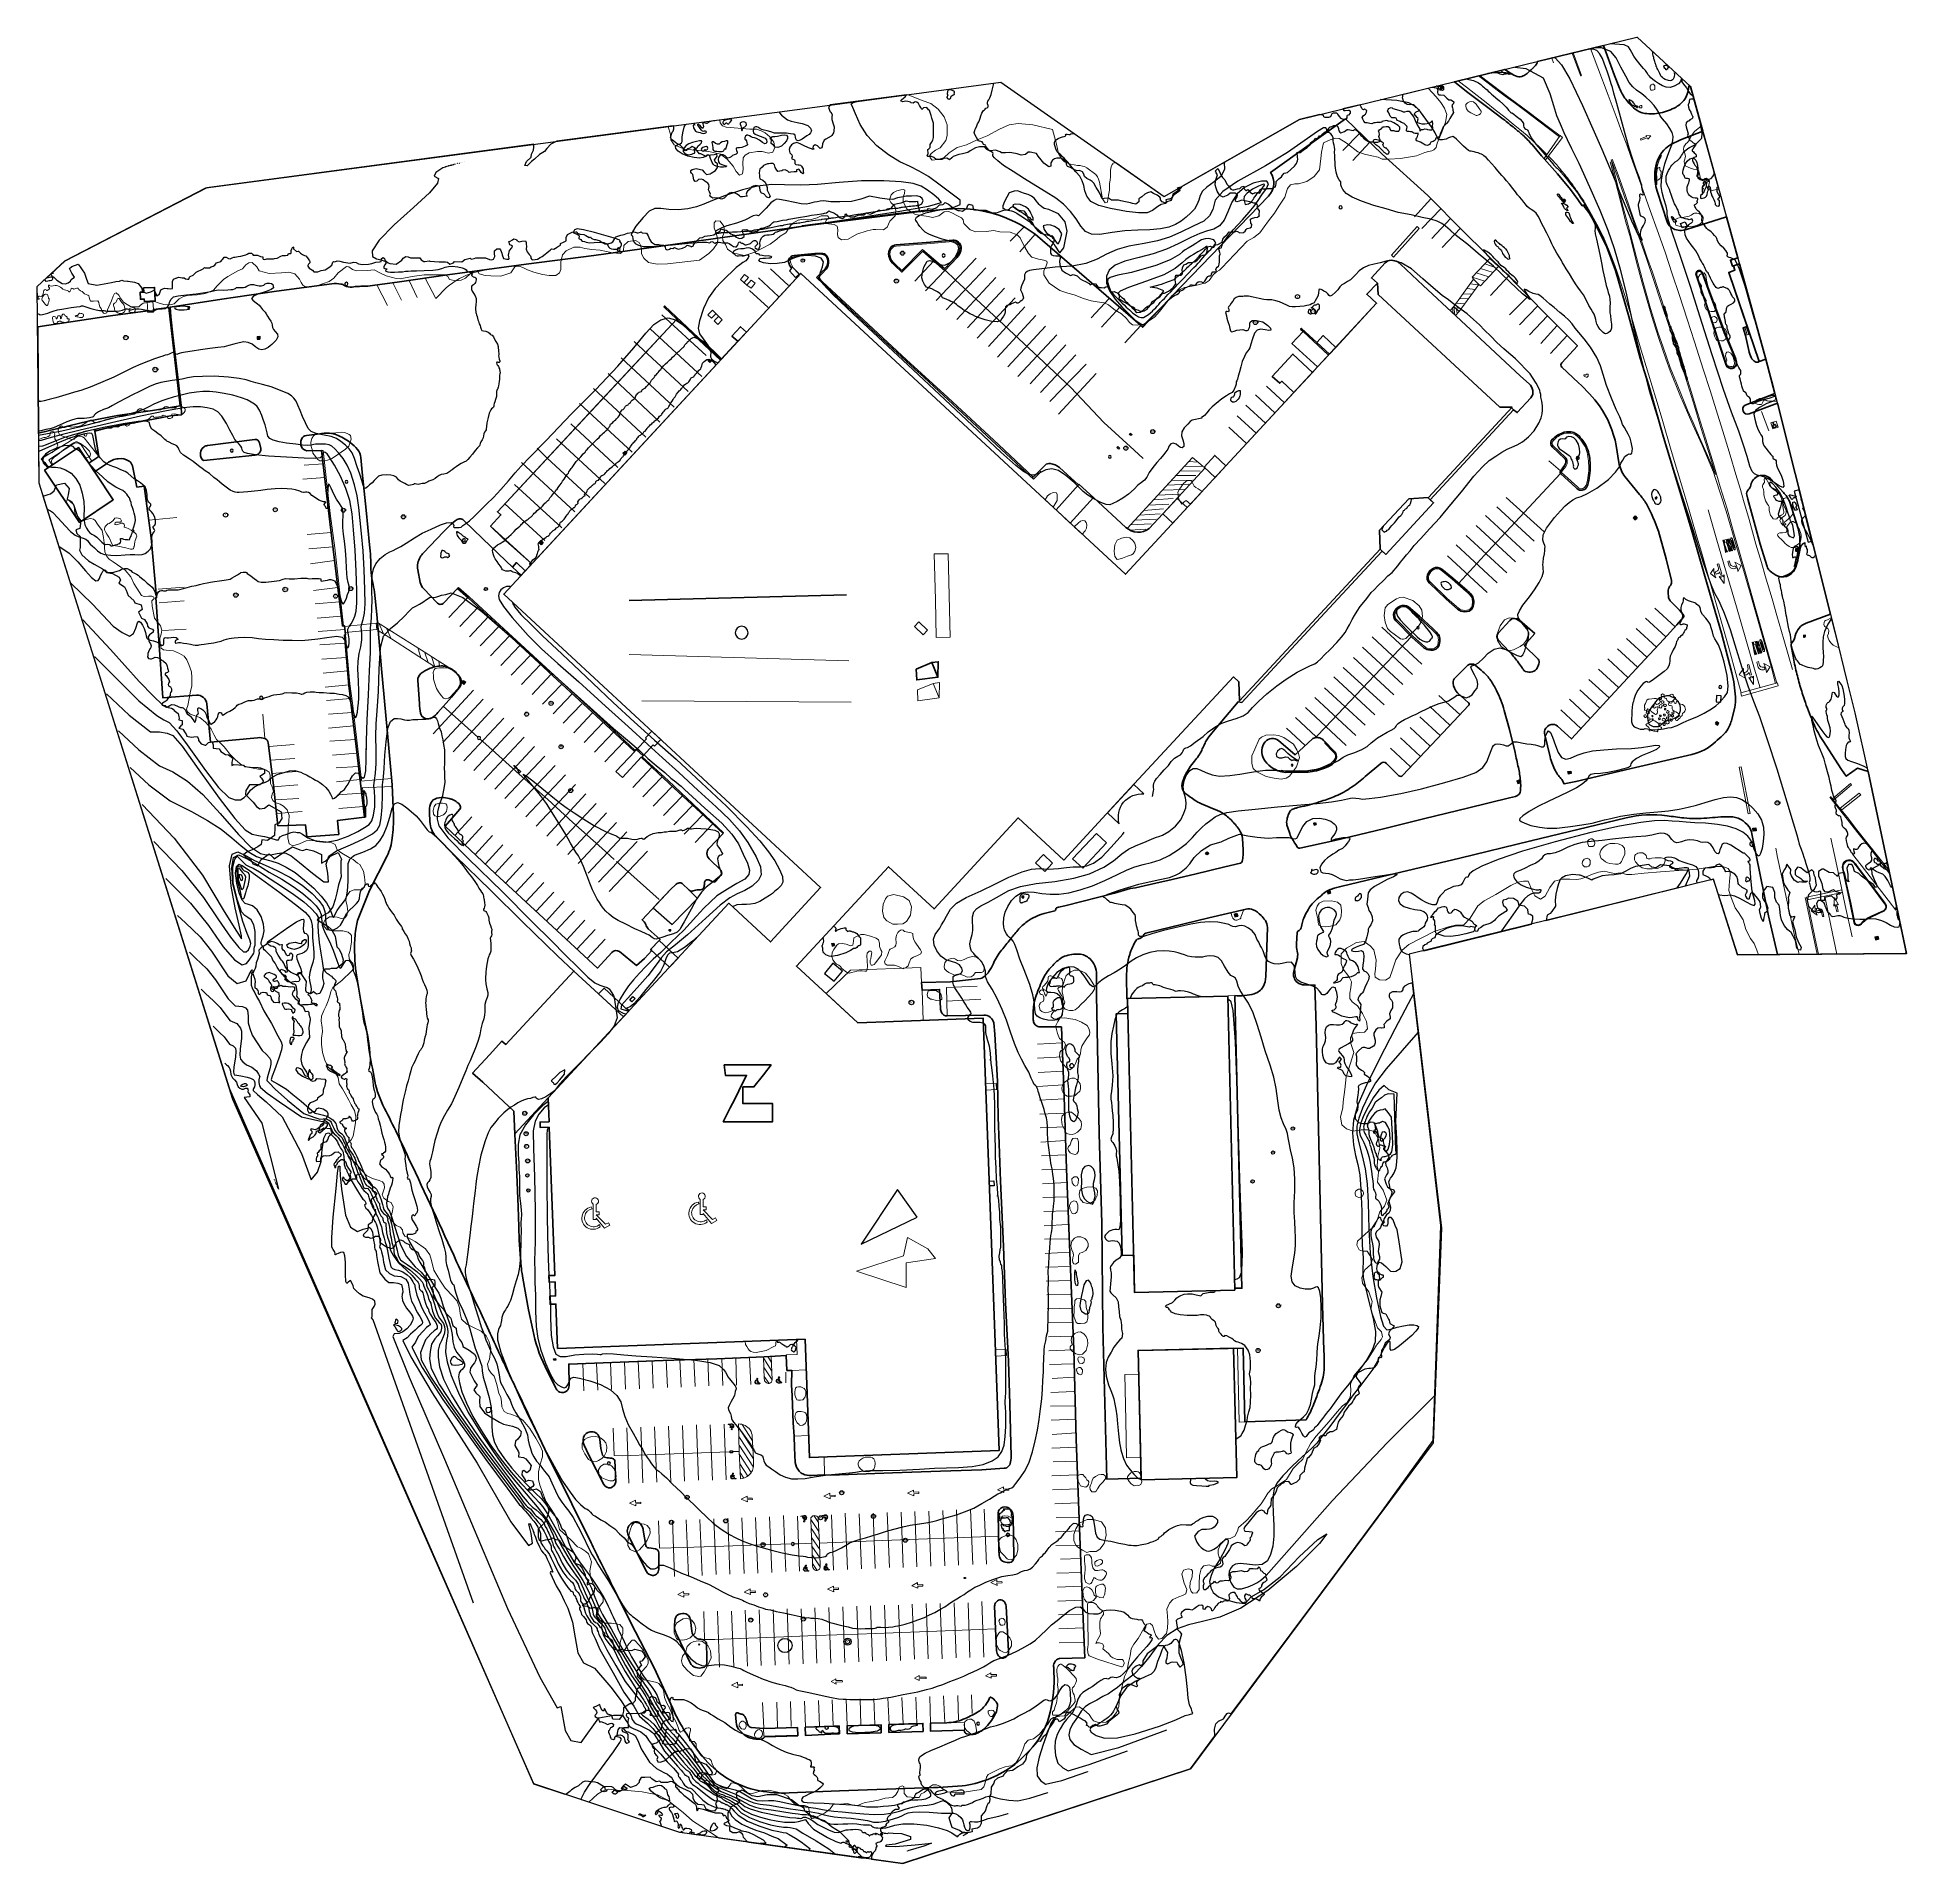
# Model space of a CAD drawing. Header units: metres. Extents: x 1167299 to 1168507, y 308548 to 309729.
import ezdxf

# ---------------------------------------------------------------- set-up
doc = ezdxf.new("R2010")
doc.units = ezdxf.units.M
for name, color, linetype in [('340_HVVBN-02_Sauer', 7, 'Continuous'), ('A-OBSTRUCTION', 7, 'Continuous'), ('C-CONC-PAD', 51, 'Continuous'), ('Contour_Line_Intermediate', 8, 'Continuous'), ('Contour_Line_Major', 9, 'Continuous'), ('U-CATCHBASIN', 3, 'Continuous'), ('U-CATCHBASIN-TR', 3, 'Continuous'), ('U-MANHOLE', 5, 'Continuous'), ('U-MANHOLE-TR', 5, 'Continuous')]:
    doc.layers.add(name, color=color, linetype=linetype)
for name, color, linetype, lineweight in [('B-OVERHANG', 3, 'Continuous', 50), ('R-CURB', 6, 'Continuous', 20), ('R-PAVEMARK-LINE', 1, 'Continuous', 20), ('R-PAVEMARK-POLY', 4, 'Continuous', 20), ('R-PAVEMARK-SYMBOL', 3, 'Continuous', 20), ('R-ROAD-ASPH', 5, 'Continuous', 35), ('R-ROAD-CONC', 161, 'Continuous', 35), ('R-WALK-CONC', 34, 'Continuous', 20), ('R-WALK-PAVER', 37, 'Continuous', 20), ('V-VEGETATION', 2, 'Continuous', 20)]:
    doc.layers.add(name, color=color, linetype=linetype, lineweight=lineweight)

# ---------------------------------------------------------------- blocks, each defined once
blk = doc.blocks.new('mh0')
blk.add_circle((0, 0), 1)
blk.add_text('MH', height=1).set_placement((-0.59, -0.33))
blk = doc.blocks.new('mh1')
blk.add_circle((0, 0), 1)
blk.add_text('MH', height=1).set_placement((-0.6, -0.3))
blk = doc.blocks.new('mh2')
blk.add_circle((0, 0), 1)
blk.add_text('MH', height=1).set_placement((-0.59, -0.33))
blk = doc.blocks.new('mh3')
blk.add_circle((0, 0), 1)
blk.add_text('MH', height=1).set_placement((-0.59, -0.33))
blk = doc.blocks.new('mh4')
blk.add_circle((0, 0), 1)
blk.add_text('MH', height=1).set_placement((-0.59, -0.33))
blk = doc.blocks.new('mh5')
blk.add_circle((0, 0), 1)
blk.add_text('MH', height=1).set_placement((-0.59, -0.33))
blk = doc.blocks.new('mh6')
blk.add_circle((0, 0), 1)
blk.add_text('MH', height=1).set_placement((-0.59, -0.33))
blk = doc.blocks.new('mh7')
blk.add_circle((0, 0), 1)
blk.add_text('MH', height=1).set_placement((-0.59, -0.33))
blk = doc.blocks.new('mh8')
blk.add_circle((0, 0), 1)
blk.add_text('MH', height=1).set_placement((-0.59, -0.33))
blk = doc.blocks.new('mh9')
blk.add_circle((0, 0), 1)
blk.add_text('MH', height=1).set_placement((-0.59, -0.33))
blk = doc.blocks.new('mh10')
blk.add_circle((0, 0), 1)
blk.add_text('MH', height=1).set_placement((-0.59, -0.33))
blk = doc.blocks.new('mh11')
blk.add_circle((0, 0), 1)
blk.add_text('MH', height=1).set_placement((-0.59, -0.33))
blk = doc.blocks.new('mh12')
blk.add_circle((0, 0), 1)
blk.add_text('MH', height=1).set_placement((-0.59, -0.33))
blk = doc.blocks.new('mh13')
blk.add_circle((0, 0), 1)
blk.add_text('MH', height=1).set_placement((-0.59, -0.33))
blk = doc.blocks.new('mh14')
blk.add_circle((0, 0), 1)
blk.add_text('MH', height=1).set_placement((-0.6, -0.3))
blk = doc.blocks.new('mh15')
blk.add_circle((0, 0), 1)
blk.add_text('MH', height=1).set_placement((-0.59, -0.33))
blk = doc.blocks.new('mh16')
blk.add_circle((0, 0), 1)
blk.add_text('MH', height=1).set_placement((-0.59, -0.33))
blk = doc.blocks.new('mh17')
blk.add_circle((0, 0), 1)
blk.add_text('MH', height=1).set_placement((-0.59, -0.33))
blk = doc.blocks.new('mh18')
blk.add_circle((0, 0), 1)
blk.add_text('MH', height=1).set_placement((-0.59, -0.33))
blk = doc.blocks.new('mh19')
blk.add_circle((0, 0), 1)
blk.add_text('MH', height=1).set_placement((-0.59, -0.33))
blk = doc.blocks.new('mh20')
blk.add_circle((0, 0), 1)
blk.add_text('MH', height=1).set_placement((-0.59, -0.33))
blk = doc.blocks.new('mh21')
blk.add_circle((0, 0), 1)
blk.add_text('MH', height=1).set_placement((-0.59, -0.33))
blk = doc.blocks.new('mh22')
blk.add_circle((0, 0), 1)
blk.add_text('MH', height=1).set_placement((-0.59, -0.33))
blk = doc.blocks.new('mh23')
blk.add_circle((0, 0), 1)
blk.add_text('MH', height=1).set_placement((-0.59, -0.33))
blk = doc.blocks.new('mh24')
blk.add_circle((0, 0), 1)
blk.add_text('MH', height=1).set_placement((-0.59, -0.33))
blk = doc.blocks.new('mh25')
blk.add_circle((0, 0), 1)
blk.add_text('MH', height=1).set_placement((-0.59, -0.33))
blk = doc.blocks.new('mh26')
blk.add_circle((0, 0), 1)
blk.add_text('MH', height=1).set_placement((-0.6, -0.3))
blk = doc.blocks.new('mh27')
blk.add_circle((0, 0), 1)
blk.add_text('MH', height=1).set_placement((-0.59, -0.33))
blk = doc.blocks.new('mh28')
blk.add_circle((0, 0), 1)
blk.add_text('MH', height=1).set_placement((-0.59, -0.33))
blk = doc.blocks.new('mh29')
blk.add_circle((0, 0), 1)
blk.add_text('MH', height=1).set_placement((-0.6, -0.3))
blk = doc.blocks.new('mh30')
blk.add_circle((0, 0), 1)
blk.add_text('MH', height=1).set_placement((-0.59, -0.33))
blk = doc.blocks.new('mh31')
blk.add_circle((0, 0), 1)
blk.add_text('MH', height=1).set_placement((-0.6, -0.3))
blk = doc.blocks.new('mh32')
blk.add_circle((0, 0), 1)
blk.add_text('MH', height=1).set_placement((-0.6, -0.3))
blk = doc.blocks.new('mh33')
blk.add_circle((0, 0), 1)
blk.add_text('MH', height=1).set_placement((-0.6, -0.3))
blk = doc.blocks.new('mh34')
blk.add_circle((0, 0), 1)
blk.add_text('MH', height=1).set_placement((-0.59, -0.33))
blk = doc.blocks.new('mh35')
blk.add_circle((0, 0), 1)
blk.add_text('MH', height=1).set_placement((-0.59, -0.33))
blk = doc.blocks.new('mh36')
blk.add_circle((0, 0), 1)
blk.add_text('MH', height=1).set_placement((-0.59, -0.33))
blk = doc.blocks.new('mh37')
blk.add_circle((0, 0), 1)
blk.add_text('MH', height=1).set_placement((-0.59, -0.33))
blk = doc.blocks.new('mh38')
blk.add_circle((0, 0), 1)
blk.add_text('MH', height=1).set_placement((-0.59, -0.33))
blk = doc.blocks.new('mh39')
blk.add_circle((0, 0), 1)
blk.add_text('MH', height=1).set_placement((-0.59, -0.33))
blk = doc.blocks.new('mh40')
blk.add_circle((0, 0), 1)
blk.add_text('MH', height=1).set_placement((-0.59, -0.33))
blk = doc.blocks.new('mh41')
blk.add_circle((0, 0), 1)
blk.add_text('MH', height=1).set_placement((-0.59, -0.33))
blk = doc.blocks.new('mh42')
blk.add_circle((0, 0), 1)
blk.add_text('MH', height=1).set_placement((-0.59, -0.33))
blk = doc.blocks.new('mh43')
blk.add_circle((0, 0), 1)
blk.add_text('MH', height=1).set_placement((-0.59, -0.33))
blk = doc.blocks.new('mh44')
blk.add_circle((0, 0), 1)
blk.add_text('MH', height=1).set_placement((-0.59, -0.33))
blk = doc.blocks.new('mh45')
blk.add_circle((0, 0), 1)
blk.add_text('MH', height=1).set_placement((-0.59, -0.33))
blk = doc.blocks.new('mh46')
blk.add_circle((0, 0), 1)
blk.add_text('MH', height=1).set_placement((-0.59, -0.33))
blk = doc.blocks.new('mh47')
blk.add_circle((0, 0), 1)
blk.add_text('MH', height=1).set_placement((-0.59, -0.33))
blk = doc.blocks.new('d13')
for points in [[(-1, 1), (1, 1), (1, -1), (-1, -1), (-1, 1)], [(1, 0.3), (-1, 0.3)], [(-0.3, 1), (-0.3, -1)], [(0.3, 1), (0.3, -1)], [(1, -0.3), (-1, -0.3)]]:
    blk.add_lwpolyline(points)
blk = doc.blocks.new('d24')
for points in [[(-1, 1), (1, 1), (1, -1), (-1, -1), (-1, 1)], [(1, 0.3), (-1, 0.3)], [(-0.3, 1), (-0.3, -1)], [(0.3, 1), (0.3, -1)], [(1, -0.3), (-1, -0.3)]]:
    blk.add_lwpolyline(points)
blk = doc.blocks.new('d6')
for points in [[(-1, 1), (1, 1), (1, -1), (-1, -1), (-1, 1)], [(1, 0.3), (-1, 0.3)], [(-0.3, 1), (-0.3, -1)], [(0.3, 1), (0.3, -1)], [(1, -0.3), (-1, -0.3)]]:
    blk.add_lwpolyline(points)
blk = doc.blocks.new('d9')
for points in [[(-1, 1), (1, 1), (1, -1), (-1, -1), (-1, 1)], [(1, 0.3), (-1, 0.3)], [(-0.3, 1), (-0.3, -1)], [(0.3, 1), (0.3, -1)], [(1, -0.3), (-1, -0.3)]]:
    blk.add_lwpolyline(points)
blk = doc.blocks.new('d16')
for points in [[(-1, 1), (1, 1), (1, -1), (-1, -1), (-1, 1)], [(1, 0.3), (-1, 0.3)], [(-0.3, 1), (-0.3, -1)], [(0.3, 1), (0.3, -1)], [(1, -0.3), (-1, -0.3)]]:
    blk.add_lwpolyline(points)
blk = doc.blocks.new('_U-CATCHBASIN')
for points in [[(-0.05, 0.05), (-0.05, -0.05)], [(-0.05, 0.05), (0.05, 0.05)], [(-0.046, 0.017), (0.046, 0.017)], [(-0.017, 0.046), (-0.017, -0.046)], [(0.017, 0.046), (0.017, -0.046)], [(0.05, 0.05), (0.05, -0.05)], [(-0.05, -0.05), (0.05, -0.05)], [(-0.046, -0.017), (0.046, -0.017)]]:
    blk.add_lwpolyline(points)
blk = doc.blocks.new('_U-CB-ROUND')
for points in [[(0.044, 0.014), (-0.044, 0.014)], [(-0.014, 0.044), (-0.014, -0.044)], [(0.014, 0.044), (0.014, -0.044)], [(0.044, -0.014), (-0.044, -0.014)]]:
    blk.add_lwpolyline(points)
blk.add_circle((-0.018, -0.043), 0.0191)
blk = doc.blocks.new('d20')
for points in [[(0.9, 0.3), (-0.9, 0.3)], [(-0.3, 0.9), (-0.3, -0.9)], [(0.3, 0.9), (0.3, -0.9)], [(0.9, -0.3), (-0.9, -0.3)]]:
    blk.add_lwpolyline(points)
blk.add_circle((0, 0), 1)

msp = doc.modelspace()

# ---------------------------------------------------------------- linework, layer by layer
at = {"layer": '340_HVVBN-02_Sauer'}
msp.add_lwpolyline([(1167407.8, 309631.5), (1167808, 309684.5), (1167921.7, 309699.9), (1168027.3, 309625.9), (1168114.8, 309675.8), (1168332.9, 309728.9), (1168333, 309728.9), (1168367.6, 309697.1), (1168420.1, 309506.4), (1168461, 309343.7), (1168468.7, 309312.7), (1168473.9, 309292), (1168482.7, 309252.5), (1168501.5, 309163.1), (1168507.3, 309136.5), (1168397.9, 309135.5), (1168382.5, 309184.6), (1168185.7, 309135.9), (1168206.5, 308958.8), (1168201.2, 308819.9), (1168044.3, 308609.2), (1167858.2, 308547.9), (1167714.2, 308568), (1167619.8, 308599.4), (1167425.3, 309042.1), (1167299.9, 309440.5), (1167298.8, 309567.8), (1167316.7, 309584.4), (1167407.8, 309631.5)], close=True, dxfattribs=at)
at = {"layer": 'A-OBSTRUCTION'}
for points in [[(1168196.5, 309659.2), (1168195.8, 309659.3), (1168195.2, 309659.7), (1168193.1, 309661), (1168190.7, 309662), (1168190.1, 309662.5), (1168190.3, 309663.5), (1168190.7, 309663.9), (1168191, 309664.8), (1168191.2, 309665.7), (1168191.5, 309666.1), (1168191.6, 309666.4), (1168191.6, 309666.9), (1168190.9, 309666.8), (1168189.6, 309666.7), (1168188.8, 309666.9), (1168188, 309667.4), (1168187.6, 309667.8), (1168187, 309667.8), (1168186.6, 309667.8), (1168185.6, 309667.9), (1168184.7, 309668), (1168184.2, 309668.1), (1168184, 309668.4), (1168183.9, 309668.9), (1168184.2, 309669.9), (1168184.3, 309670.7), (1168184.2, 309671.4), (1168183.2, 309672.5), (1168182.4, 309673.2), (1168180.8, 309673.8), (1168179.7, 309674.4), (1168177.7, 309675.4), (1168177.6, 309675.8), (1168177.2, 309676.7), (1168176.7, 309676.9), (1168176, 309676.9), (1168174.9, 309676.9), (1168174.5, 309676.9), (1168173.3, 309677.9), (1168173, 309678.9), (1168172.7, 309679.7), (1168172.5, 309680.1), (1168171.7, 309681.3), (1168172.1, 309682.3), (1168172.6, 309682.8), (1168173, 309683.1), (1168174, 309683.5), (1168174.6, 309683.2), (1168175.2, 309682.9), (1168180.5, 309681.3), (1168181.8, 309680.8), (1168182.8, 309680.6), (1168184.3, 309681.2), (1168185.7, 309681.1), (1168187.2, 309679.3), (1168188.6, 309677.3), (1168189.5, 309675.2), (1168190.2, 309673.5), (1168190.8, 309672.2), (1168192, 309670.5), (1168192.6, 309669.4), (1168192.6, 309669), (1168192.6, 309668.2), (1168193.7, 309669.2), (1168194.7, 309669.2), (1168195.7, 309669.7), (1168197, 309669.4), (1168197.6, 309669.2), (1168198.8, 309669), (1168200.3, 309669.1), (1168200.7, 309669.5), (1168201, 309670.5), (1168200.8, 309671.7), (1168201, 309672.9), (1168200.7, 309674.7), (1168200.4, 309674.6), (1168199.9, 309674), (1168198.7, 309673.2), (1168195.8, 309672.8), (1168194.1, 309672.8), (1168192.5, 309673.1), (1168191.1, 309673.7), (1168191.2, 309675.5), (1168191.4, 309676.2), (1168191.2, 309676.8), (1168190.8, 309677), (1168188.9, 309679.4), (1168190.1, 309680.7), (1168190.6, 309681), (1168192.6, 309681.5), (1168190.6, 309683.2), (1168190.2, 309683.6), (1168188.7, 309685.3), (1168187.5, 309685.5), (1168185.7, 309685.3), (1168184.4, 309685.5), (1168183.2, 309686.3), (1168182.1, 309687.7), (1168181.4, 309689.7), (1168181.9, 309692.1), (1168183.2, 309692.4), (1168200.4, 309696.6), (1168203.4, 309696.2), (1168204.2, 309694.9), (1168204.1, 309693.8), (1168204, 309693.2), (1168204.2, 309692.3), (1168204.9, 309691.6), (1168206, 309691.6), (1168208, 309691.5), (1168209.2, 309690.5), (1168210, 309689.6), (1168211.4, 309688.4), (1168212.7, 309688.4), (1168213.1, 309688.2), (1168214.6, 309687.2), (1168214.4, 309686.1), (1168213.8, 309685.4), (1168213.2, 309684.7), (1168213.6, 309683.3), (1168214, 309682.4), (1168214, 309681.7), (1168214.3, 309680.3), (1168212, 309676.5), (1168211, 309674.7), (1168209.8, 309673.2), (1168208.2, 309671.7), (1168207.7, 309671), (1168207, 309669.2), (1168206.4, 309667.8), (1168205.8, 309666.4), (1168205.6, 309665.7), (1168205.2, 309664.8), (1168204.3, 309664), (1168203.6, 309664), (1168203, 309663.6), (1168202.7, 309663), (1168202.4, 309662.4), (1168201.3, 309661.6), (1168200.9, 309661.5), (1168199.6, 309661.1), (1168199.3, 309660.3), (1168198.9, 309659.5), (1168198, 309659.1), (1168197.5, 309659), (1168196.5, 309659.2)], [(1167304.9, 309573.4), (1167307.6, 309574), (1167309.3, 309574.1), (1167311.5, 309571.8), (1167314.8, 309569.6), (1167317, 309569.5), (1167318.8, 309570.1), (1167320.2, 309571.3), (1167320.7, 309572.3), (1167322.8, 309573.8), (1167321.1, 309576.3), (1167319.7, 309579.5), (1167321.2, 309580.7), (1167325.3, 309582.3), (1167326.4, 309580.4), (1167327.9, 309578.6), (1167329.3, 309576.4), (1167330.6, 309572.4), (1167331.7, 309569.8), (1167337.3, 309568.7), (1167346.7, 309570.4), (1167349.6, 309571), (1167352, 309571.3), (1167353.4, 309571.8), (1167354.6, 309571.4), (1167357, 309571.3), (1167357.5, 309571.2), (1167361.6, 309570.6), (1167364.1, 309569.8), (1167366.4, 309566.7), (1167366.5, 309564.8), (1167369.2, 309563.5), (1167372.1, 309564.2), (1167374.4, 309565.3), (1167375.6, 309562.6), (1167375.4, 309561.9), (1167376.4, 309561.9), (1167377.7, 309563.1), (1167378.7, 309565.7), (1167379.9, 309566.2), (1167381.2, 309566.6), (1167382.7, 309566.5), (1167383.3, 309566.4), (1167385.2, 309566.3), (1167386.1, 309566.4), (1167386.2, 309567.4), (1167386.3, 309569.2), (1167386.3, 309571), (1167386.9, 309572.4), (1167388.3, 309573.2), (1167388.5, 309573.2), (1167390.1, 309573.7), (1167391.3, 309573.6), (1167392.5, 309573.4), (1167393.7, 309573.4), (1167394.6, 309572.8), (1167396, 309572.5), (1167396.8, 309572.6), (1167397.2, 309573.7), (1167397.7, 309574.2), (1167399.5, 309575.1), (1167401.5, 309577), (1167406.1, 309579.2), (1167406.8, 309580), (1167407.3, 309579.9), (1167407.9, 309579.8), (1167410.1, 309579.9), (1167411.1, 309580.5), (1167412.4, 309581), (1167413.5, 309581.5), (1167413.9, 309582.2), (1167414.7, 309583), (1167417.4, 309584), (1167418.4, 309584.9), (1167418.8, 309585.4), (1167419.5, 309586.7), (1167421, 309586.7), (1167422.5, 309585.9), (1167423.5, 309585.6), (1167424.7, 309586.3), (1167425.9, 309586.7), (1167426.4, 309586.7), (1167428.7, 309587.1), (1167430.4, 309587.3), (1167432.7, 309588), (1167433.6, 309588.3), (1167434.5, 309588.7), (1167435.6, 309589.3), (1167437.2, 309589.4), (1167437.9, 309588.7), (1167438.3, 309588), (1167441.2, 309588), (1167443, 309587.2), (1167444.6, 309586.9), (1167444.7, 309585.9), (1167444.9, 309585.4), (1167445.9, 309585.3), (1167447.2, 309585.6), (1167448, 309585.6), (1167450.6, 309585.7), (1167451.6, 309585.7), (1167452.1, 309585.8), (1167453.8, 309586.1), (1167456.3, 309587.3), (1167457.3, 309587.7), (1167459.3, 309587.7), (1167460.7, 309588.1), (1167461.2, 309589), (1167462.6, 309589.1), (1167463, 309589.5), (1167462.9, 309591), (1167463.3, 309592.1), (1167464, 309593.3), (1167464.4, 309593.1), (1167464.5, 309592.1), (1167466.3, 309590.4), (1167467.4, 309590.6), (1167467.6, 309590.5), (1167468.9, 309589.3), (1167470.3, 309588.5), (1167471.5, 309587.9), (1167472.3, 309587.5), (1167473.4, 309586.3), (1167474, 309585.6), (1167474.7, 309584.4), (1167474.9, 309583.9), (1167474.9, 309583.1), (1167474.2, 309582.3), (1167473.6, 309581.4), (1167473.7, 309580.8), (1167474.5, 309579.7), (1167476.6, 309578.4), (1167477.5, 309577.2), (1167480.1, 309577.3), (1167482.4, 309578), (1167485, 309578.6), (1167487.3, 309580.1), (1167489.1, 309581.5), (1167489.8, 309583.5), (1167490.3, 309583.9), (1167491.2, 309583.7), (1167492.6, 309584.3), (1167494.4, 309584.1), (1167496.8, 309583.4), (1167501.1, 309582.9), (1167503.2, 309583.5), (1167504.9, 309583.2), (1167506.5, 309582.5), (1167509.1, 309582), (1167512.9, 309582.1), (1167515.1, 309582.7), (1167517.6, 309583.4), (1167520.1, 309583.7), (1167521.1, 309583.9), (1167521.4, 309585.1), (1167521.4, 309585.8), (1167522.4, 309586.5), (1167523.2, 309585.9), (1167523.5, 309584.8), (1167525.6, 309583), (1167526.8, 309582.7), (1167530.8, 309582.3), (1167530.9, 309582.3), (1167534.4, 309584.8), (1167535.3, 309586), (1167537, 309587.1), (1167538.6, 309586.9), (1167540.1, 309586.4), (1167543.7, 309586.4), (1167546.1, 309586.2), (1167547, 309585.1), (1167548.6, 309584), (1167549.4, 309584), (1167552.1, 309584.3), (1167552.6, 309584.2), (1167558.6, 309583.8), (1167562.6, 309583.8), (1167564, 309583.4), (1167565.4, 309582.3), (1167567.9, 309583), (1167568.6, 309584), (1167573.2, 309583.7), (1167575.2, 309585.3), (1167578.7, 309586), (1167579.3, 309585.5), (1167581.2, 309585.8), (1167582.4, 309586.3), (1167583.6, 309586.3), (1167588.3, 309586.3), (1167588.6, 309586.3), (1167591.1, 309585.2), (1167592.7, 309585), (1167593.8, 309585.4), (1167594.5, 309587.1), (1167594.4, 309589), (1167594.4, 309590.9), (1167595.8, 309592.1), (1167597.8, 309592.2), (1167598.3, 309591.5), (1167599.1, 309589.3), (1167599.4, 309588.3), (1167600.1, 309585.9), (1167602.4, 309585.4), (1167603.6, 309585.5), (1167603.9, 309585.9), (1167603.6, 309586.7), (1167603.6, 309586.9), (1167603.4, 309588), (1167604.1, 309591), (1167605.5, 309592.7), (1167605.9, 309593.9), (1167605.3, 309594.3), (1167604.2, 309594.7), (1167603.7, 309596.8), (1167604.5, 309597.1), (1167605.9, 309597.9), (1167606.8, 309598.5), (1167608.6, 309598.1), (1167608.9, 309597.4), (1167610.4, 309596.7), (1167612.1, 309597), (1167614.3, 309597.3), (1167614.8, 309596.2), (1167614.9, 309595.2), (1167615.1, 309593.8), (1167614.8, 309591.9), (1167615.4, 309590.2), (1167616.7, 309588.5), (1167617.7, 309587.6), (1167617.9, 309586.9), (1167617.9, 309586), (1167618.5, 309585.2), (1167619, 309585.1), (1167620.6, 309585.2), (1167622.1, 309585.4), (1167623.9, 309586.6), (1167625.1, 309587.2), (1167627.1, 309588.7), (1167628.1, 309589.6), (1167629.4, 309590.6), (1167630.4, 309591.3), (1167631.3, 309592.2), (1167632.8, 309591.8), (1167634.9, 309593.1), (1167635, 309593.3), (1167637, 309594.4), (1167637.1, 309595.6), (1167639, 309596.5), (1167640.7, 309597.3), (1167640.6, 309598), (1167640.6, 309599.4), (1167641.5, 309601.4), (1167643.2, 309602.2), (1167644.6, 309602.9), (1167646.9, 309603.2), (1167647.6, 309603.1), (1167647.8, 309602.4), (1167648.4, 309602), (1167649.8, 309601.5), (1167652.1, 309601.3), (1167653.4, 309600.8), (1167655.6, 309599.5), (1167656.5, 309599.8), (1167656.9, 309599), (1167657.7, 309598.5), (1167658.8, 309598.1), (1167659.7, 309598.2), (1167662.1, 309597.6), (1167662.9, 309597), (1167664, 309596.3), (1167665.7, 309595.3), (1167667.6, 309595.4), (1167669.8, 309595.9), (1167670.9, 309596.6), (1167672, 309598.3), (1167672.4, 309599.4), (1167672.9, 309599.9), (1167676, 309601), (1167678.1, 309601.3), (1167680.3, 309602.3), (1167683.2, 309602.6), (1167684.7, 309603.2), (1167686.6, 309602.5), (1167687.2, 309602.5), (1167688.7, 309602.9), (1167689.1, 309603.2), (1167689.9, 309602.5), (1167692.1, 309602.2), (1167692.7, 309602.2), (1167693.1, 309601.5), (1167693.8, 309600.6), (1167694.2, 309599.5), (1167694.5, 309598.4), (1167695.7, 309596.7), (1167696.5, 309596.1), (1167697.9, 309595.2), (1167699.1, 309594.9), (1167700.6, 309595), (1167702.4, 309594.5), (1167703.7, 309594.5), (1167704.6, 309593.7), (1167704.8, 309592.9), (1167705, 309592.2), (1167705.6, 309591.7), (1167706.5, 309591.4), (1167707.4, 309591.8), (1167708.3, 309592.5), (1167709.6, 309592.4), (1167710.8, 309593), (1167711.6, 309592.6), (1167713.1, 309592), (1167715.8, 309592.5), (1167717.9, 309593.5), (1167719, 309594.4), (1167721, 309593.9), (1167721.5, 309593.5), (1167723.1, 309594.1), (1167723.1, 309594.6), (1167723.9, 309595.8), (1167725.1, 309597.2), (1167727.2, 309599.2), (1167728.9, 309599.4), (1167730.4, 309600.3), (1167733.8, 309600.8), (1167736.2, 309601.1), (1167737.8, 309602.5), (1167739.2, 309602.8), (1167740.2, 309603.8), (1167740.7, 309604.7), (1167741.4, 309604.9), (1167742.6, 309604.4), (1167744.1, 309604.1), (1167747.1, 309601.8), (1167749.2, 309600.9), (1167750.2, 309599.8), (1167752.1, 309599), (1167752.8, 309598.7), (1167754.3, 309599.1), (1167755.8, 309600.1), (1167755.8, 309600.7), (1167755.3, 309601.7), (1167755, 309602.5), (1167754.8, 309604.3), (1167757.6, 309604.6), (1167759.1, 309603.6), (1167759.4, 309603.2), (1167761.2, 309603.2), (1167764.1, 309603.6), (1167765.6, 309604.8), (1167766.7, 309605.5), (1167768.4, 309605.7), (1167772, 309606.9), (1167772.8, 309607.6), (1167774.2, 309609.1), (1167775, 309609.6), (1167777.2, 309609.7), (1167780.5, 309610.7), (1167783.4, 309610.9), (1167784.6, 309611.4), (1167791, 309612.4), (1167796.3, 309613.2), (1167799.3, 309613.9), (1167802.9, 309614.3), (1167805.7, 309614.7), (1167807, 309614.9), (1167807.8, 309615.1), (1167809, 309615.3), (1167809.8, 309616.1), (1167810.4, 309616.6), (1167811.7, 309616), (1167813.8, 309615.5), (1167815.6, 309614), (1167816.6, 309613.1), (1167817.8, 309612.1), (1167819.3, 309611.8), (1167820.2, 309612.1), (1167820.7, 309612.7), (1167821, 309613.1), (1167821, 309614.1), (1167821.6, 309614.7), (1167822.1, 309613.8), (1167824.4, 309612.7), (1167827, 309612.7), (1167827.4, 309613.1), (1167830.1, 309614), (1167833.2, 309614.1), (1167834.2, 309614.9), (1167834.9, 309615.4), (1167835.7, 309614.9), (1167837.5, 309614.5), (1167839.9, 309615.6), (1167841.1, 309616.2), (1167841.7, 309616.5), (1167843, 309617.3), (1167843.6, 309616.8), (1167846.5, 309617.2), (1167849, 309617.5), (1167850.4, 309618.3), (1167851.3, 309618.9), (1167851.7, 309619.5), (1167853, 309621), (1167854.8, 309621.5), (1167857.3, 309621.9), (1167859, 309622.4), (1167860.5, 309623.1), (1167861.5, 309622.9), (1167862.4, 309622.7), (1167864.1, 309622.8), (1167865.8, 309622.7), (1167866.8, 309622.8), (1167867.9, 309623), (1167867.9, 309622.5), (1167868.1, 309621.1), (1167868.4, 309618.6), (1167868.9, 309617.4), (1167869.2, 309617), (1167870.1, 309616.4), (1167871.3, 309616.1), (1167874.1, 309617.1), (1167875, 309618.1), (1167877.1, 309617.7), (1167879.5, 309618.5), (1167880.3, 309618.8), (1167881.9, 309620.3), (1167882.1, 309620.6), (1167882.5, 309620.5), (1167884.2, 309620.7), (1167884.7, 309621), (1167885.8, 309622.1), (1167887.8, 309621), (1167889.9, 309619.4), (1167890.6, 309618.6), (1167892.1, 309617.8), (1167894, 309617), (1167894.9, 309616.9), (1167897, 309616.5), (1167897.7, 309617.2), (1167899.8, 309618.5), (1167900.3, 309620.3), (1167901.3, 309620.9), (1167903.3, 309620.4), (1167903.6, 309619.4), (1167903.9, 309618), (1167904.9, 309617.3), (1167907.9, 309617.2), (1167910.5, 309617.2), (1167912, 309617.1), (1167915.7, 309615.6), (1167917.6, 309615.5), (1167919.6, 309615.6), (1167920.6, 309616), (1167923, 309616.9), (1167924.6, 309617.4), (1167924.9, 309617.3), (1167926.5, 309617.3), (1167927.2, 309617.9), (1167928.1, 309618.9), (1167929.5, 309619.5), (1167931.2, 309618.7), (1167931.9, 309617.9), (1167933.3, 309617.2), (1167934.9, 309616.9), (1167936.5, 309616.6), (1167937.4, 309615.6), (1167937.9, 309615), (1167938.3, 309614.3), (1167939, 309612.8), (1167939.1, 309611.7), (1167940.1, 309611.1), (1167941.7, 309609.5), (1167943.5, 309606.4), (1167945.5, 309604), (1167947.6, 309602.3), (1167949.6, 309601.6), (1167951.6, 309601.1), (1167954.1, 309600.6), (1167954.6, 309600.7), (1167955.7, 309599.6), (1167956, 309598.4), (1167956, 309596.9), (1167955.6, 309595.8), (1167954.4, 309594.2), (1167953.9, 309592.9), (1167953.8, 309590.8), (1167953.8, 309589.4), (1167954.4, 309588.3), (1167955.5, 309587.7), (1167957.3, 309587.5), (1167959.7, 309587.6), (1167960.2, 309586.5), (1167959.8, 309585.2), (1167959.7, 309584.1), (1167959.8, 309581.8), (1167960.5, 309580), (1167961.2, 309578.3), (1167963.4, 309576.7), (1167964.9, 309575.9), (1167966.7, 309574.9), (1167968.5, 309575.5), (1167971.1, 309574.6), (1167971.9, 309573.7), (1167973, 309572.8), (1167974.5, 309571.8), (1167976.5, 309570.9), (1167978.9, 309569.6), (1167979.5, 309568.9), (1167980.3, 309569.2), (1167981.4, 309569.6), (1167982.8, 309569.4), (1167983.8, 309568.5), (1167984.2, 309567.8), (1167985.4, 309567.1), (1167986.8, 309567.1), (1167988.5, 309567), (1167989.5, 309567.5), (1167990.6, 309567.8), (1167991.4, 309566.7), (1167991.9, 309565.4), (1167992.4, 309564.5), (1167993, 309564.5), (1167993.8, 309564.4), (1167994.9, 309564.5), (1167997.3, 309563.4), (1167998.2, 309562.3), (1167998.5, 309561.6), (1167998, 309560.1), (1168000.7, 309558), (1168001.3, 309557.8), (1168004.1, 309556.3), (1168005.8, 309555), (1168006.7, 309553.9), (1168008, 309552.9), (1168008.7, 309551.6), (1168009.6, 309551), (1168011.7, 309551.1), (1168013.4, 309552.3), (1168015.3, 309554), (1168016.4, 309554.9), (1168017.8, 309555.5), (1168018.9, 309556.6), (1168019.5, 309558.1), (1168020.9, 309558.6), (1168022, 309559.6), (1168024.4, 309561.1), (1168025.5, 309562.4), (1168026.3, 309563.4), (1168027.5, 309563.5), (1168030.1, 309564.7), (1168031.3, 309565.6), (1168033.4, 309567.3), (1168034.9, 309569.4), (1168034.5, 309572.1), (1168034.4, 309572.8), (1168034.9, 309575), (1168036.3, 309575.1), (1168036.8, 309575), (1168038.2, 309575), (1168039.1, 309576), (1168039.2, 309577.3), (1168038.9, 309578.4), (1168039.1, 309579.8), (1168040.1, 309581.7), (1168041.2, 309582.3), (1168043, 309583.2), (1168045.4, 309583.3), (1168047.5, 309583.9), (1168048.7, 309584.8), (1168050.2, 309586.4), (1168051.3, 309587.6), (1168052.2, 309588), (1168054.2, 309588.5), (1168054.9, 309589.6), (1168055.3, 309592.3), (1168055.4, 309593.5), (1168057, 309593.8), (1168058.4, 309593.2), (1168059.5, 309593.2), (1168060.4, 309594.6), (1168062, 309595), (1168064.8, 309596.5), (1168065.3, 309598.3), (1168066.4, 309599.8), (1168068, 309601.3), (1168069.3, 309603), (1168070.8, 309602.9), (1168071.6, 309603), (1168072.9, 309603.1), (1168074.1, 309603.6), (1168074.6, 309603.4), (1168076.3, 309602.5), (1168078.5, 309602.7), (1168079.7, 309603.5), (1168080.2, 309604.7), (1168080.9, 309605.2), (1168082.9, 309605.8), (1168083.8, 309606.4), (1168084, 309607.8), (1168083.3, 309608.8), (1168083.2, 309611.2), (1168083.8, 309611.8), (1168085.8, 309612.3), (1168087.6, 309612.6), (1168088.8, 309613.4), (1168088.7, 309613.3), (1168088.8, 309615), (1168088.9, 309615.9), (1168088.9, 309616.7), (1168087.8, 309618.3), (1168087.5, 309619.1), (1168087.8, 309620.1), (1168087.3, 309621.1), (1168086.2, 309621.6), (1168085.4, 309621.7), (1168085.2, 309621.7), (1168084.6, 309621.9), (1168082.7, 309622.6), (1168079.5, 309623.1), (1168077.5, 309623.6), (1168076.8, 309623.4), (1168075.8, 309622.9), (1168074.2, 309622.5), (1168073.4, 309623), (1168073.5, 309624.1), (1168074.4, 309625.7), (1168074.6, 309626.9), (1168073.4, 309628.1), (1168071.3, 309628.2), (1168069.9, 309628.2), (1168068.5, 309626.9), (1168066.4, 309625.9), (1168065.4, 309625.5), (1168063.3, 309626.5), (1168061.6, 309629.5), (1168061, 309631.3), (1168060.2, 309633.6), (1168060.4, 309635.5), (1168060.6, 309636.8), (1168061.8, 309640), (1168061, 309641.3), (1168060.5, 309642.6), (1168061.9, 309644), (1168062.9, 309642.5), (1168063.6, 309641.1), (1168064.1, 309639.6), (1168065, 309638.2), (1168066.6, 309636.7), (1168067.8, 309634), (1168068.8, 309632.8), (1168070.3, 309630.7), (1168071.5, 309630.2), (1168072.4, 309630.2), (1168074.7, 309630.9), (1168076.2, 309631.1), (1168077.3, 309632.1), (1168078.7, 309632.7), (1168078.8, 309631.5), (1168079.2, 309630.7), (1168080.1, 309629.8), (1168080.4, 309629.8), (1168081.3, 309630.5), (1168082.8, 309628.8), (1168084.4, 309627.7), (1168085.8, 309628.4), (1168086.1, 309628.6), (1168089.2, 309628.2), (1168089.8, 309629.6), (1168090.4, 309630.8), (1168090.7, 309631.3), (1168091.3, 309630.9), (1168092.1, 309630.9), (1168094.1, 309631.1), (1168095.4, 309631.1), (1168097.1, 309631.1), (1168099, 309632.2), (1168099.3, 309632.3), (1168099.4, 309633.3), (1168099.7, 309634.1), (1168099.7, 309635), (1168099.7, 309635.6), (1168100.5, 309636.5), (1168101.5, 309637.4), (1168103.1, 309638.7), (1168103.8, 309639.7), (1168104.9, 309641.1), (1168107, 309641.5), (1168111.5, 309645.5), (1168112.8, 309647.4), (1168113.4, 309649), (1168113.6, 309650), (1168113.4, 309651.3), (1168113.4, 309652.5), (1168113.1, 309653.6), (1168113.3, 309654.7), (1168114.1, 309654.4), (1168115.3, 309654.4), (1168117.2, 309655.9), (1168118.7, 309657.1), (1168119.8, 309657.6), (1168121.8, 309659.5), (1168122, 309660.6), (1168122.8, 309661.2), (1168123.6, 309661.9), (1168124.2, 309662.4), (1168124.5, 309662.6), (1168124.9, 309663.6), (1168125.6, 309663.5), (1168126.8, 309664), (1168127.8, 309665.2), (1168128.9, 309665.5), (1168129.8, 309666.5), (1168130.9, 309667.5), (1168132, 309668), (1168132.7, 309668.4), (1168133.5, 309669.4), (1168133.9, 309670.5), (1168134.7, 309671), (1168135.6, 309671.3), (1168136.9, 309671.9), (1168138.6, 309672), (1168139.2, 309671.6), (1168139.9, 309670.2), (1168140.1, 309669.4), (1168140.3, 309668.4), (1168140.8, 309667.6), (1168141.6, 309667.2), (1168143.8, 309668), (1168145.5, 309669.2), (1168146.2, 309669.3), (1168148.4, 309668.8), (1168149.6, 309668.6), (1168150.3, 309669.2), (1168151.6, 309668.9), (1168152.5, 309668.2), (1168153.2, 309667.1), (1168154.4, 309665.5), (1168155, 309664.9), (1168156.6, 309663.3), (1168158.3, 309662.2), (1168159.3, 309661.5), (1168160.7, 309661.3), (1168162.1, 309661.3), (1168163.4, 309661.1), (1168165.5, 309661.1), (1168166.9, 309661.7), (1168167, 309662.6), (1168166.5, 309663.4), (1168166.1, 309664.8), (1168166.4, 309666), (1168166.2, 309667.4), (1168165.8, 309668.2), (1168166.4, 309669), (1168168.1, 309670.2), (1168168.4, 309670.9), (1168169.6, 309671.1), (1168170.9, 309671.3), (1168171.6, 309671.3), (1168172, 309671.2), (1168172.9, 309670.5), (1168173.1, 309669.4), (1168173.8, 309668.7), (1168175.7, 309668.6), (1168176.3, 309668.4), (1168176.8, 309668.2), (1168179, 309668.2), (1168179.7, 309669.6), (1168179.6, 309670.7), (1168178.6, 309671.9), (1168175.7, 309673.6), (1168174.1, 309674.5), (1168172.3, 309674.6), (1168172, 309674.7), (1168171.2, 309675.2), (1168168.1, 309674.5), (1168168.1, 309674.1), (1168167.1, 309673.8), (1168164.8, 309673.8), (1168163.9, 309673.7), (1168162.9, 309673.5), (1168161.6, 309673), (1168160.2, 309673.2), (1168158.6, 309673.6), (1168157.2, 309673.6), (1168156.4, 309674.6), (1168155.8, 309675.9), (1168155.4, 309677), (1168155.9, 309678.2), (1168156.9, 309678.7), (1168157.5, 309679.2), (1168158, 309680.5), (1168158.3, 309681.6), (1168156.7, 309682.4), (1168156.2, 309682.1), (1168155.8, 309682.2), (1168155.1, 309682.9), (1168154.6, 309683.9), (1168154.1, 309685.3), (1168142.9, 309682.6), (1168143.5, 309681.5), (1168144.4, 309681.5), (1168146.4, 309681.7), (1168146.9, 309681.7), (1168147.5, 309680.9), (1168147.5, 309679.8), (1168146.5, 309678.5), (1168145.5, 309678.4), (1168145.4, 309678), (1168145.4, 309676.9), (1168144.8, 309675.8), (1168143, 309675.7), (1168141.8, 309676.3), (1168140.6, 309677.7), (1168139.6, 309679.2), (1168138.9, 309679.8), (1168136.6, 309679.9), (1168135.6, 309679.4), (1168135.3, 309678.5), (1168134.9, 309677.5), (1168133.5, 309677), (1168131.3, 309677), (1168130.5, 309677.4), (1168130.4, 309678.4), (1168129.9, 309678.8), (1168129.3, 309678.6), (1168127.9, 309679), (1168114.8, 309675.8), (1168038.7, 309632.4), (1168036.7, 309630), (1168035.9, 309629.3), (1168034, 309628.2), (1168033, 309627.4), (1168032.3, 309624.8), (1168031.8, 309623.4), (1168029.1, 309622.5), (1168027.8, 309621.9), (1168025.9, 309622.6), (1168025, 309623.7), (1168024.9, 309624.8), (1168024.5, 309625.6), (1168022.7, 309626.9), (1168020.5, 309627.9), (1168018.7, 309628.9), (1168016.5, 309628.3), (1168014.9, 309627.5), (1168012.8, 309625.7), (1168011, 309624.4), (1168011, 309622.4), (1168009, 309620.9), (1168006.9, 309621.5), (1168005.6, 309621.9), (1168002.4, 309622.5), (1167999.3, 309623.1), (1167997.7, 309623.5), (1167995.4, 309623.6), (1167993.2, 309623.5), (1167991.4, 309624.9), (1167988.6, 309624.6), (1167987.3, 309624.5), (1167986.6, 309625.9), (1167986.2, 309627.2), (1167984.6, 309629.8), (1167983.4, 309631.7), (1167983.1, 309632.3), (1167981.9, 309634.5), (1167980.8, 309635.7), (1167979.4, 309636.6), (1167977.2, 309637.6), (1167975.8, 309638.8), (1167975.3, 309640.4), (1167974.5, 309641.8), (1167972.6, 309642.7), (1167971.1, 309642.5), (1167969, 309643.5), (1167966.7, 309644.7), (1167964.7, 309645.3), (1167964.1, 309646.6), (1167964.1, 309647.7), (1167963.4, 309648.7), (1167962.4, 309649.8), (1167960.4, 309650.7), (1167957.9, 309650.8), (1167956.3, 309650.4), (1167955, 309649.5), (1167954, 309647.7), (1167954, 309645.6), (1167952.8, 309645.2), (1167949.5, 309647.6), (1167947.8, 309649.7), (1167945.8, 309652), (1167944.7, 309653.7), (1167940.7, 309654.7), (1167939.4, 309654.6), (1167937.6, 309653.2), (1167934.8, 309652.7), (1167932.3, 309653.6), (1167928.8, 309654.3), (1167927, 309654.4), (1167924.7, 309654.1), (1167922.1, 309654.1), (1167921.3, 309654.9), (1167918.3, 309656), (1167915, 309655.4), (1167913.9, 309655.9), (1167912.3, 309658), (1167907.9, 309658), (1167905.3, 309657.4), (1167901.8, 309655.4), (1167900.3, 309654.4), (1167897, 309653.6), (1167894.6, 309653.2), (1167890.9, 309651.8), (1167890, 309651), (1167888.6, 309649.7), (1167887.8, 309650), (1167886.8, 309650.8), (1167884.8, 309650.5), (1167883.6, 309649.8), (1167880, 309649.8), (1167878.4, 309651.1), (1167876.8, 309651.8), (1167874.5, 309651.8), (1167874, 309652.2), (1167874.8, 309653.7), (1167874.6, 309656.3), (1167875.1, 309656.7), (1167876, 309657.7), (1167876.1, 309659.6), (1167876.9, 309660.8), (1167877.8, 309662.4), (1167878.1, 309664.1), (1167878.1, 309667.1), (1167878.1, 309670.8), (1167878.2, 309673.4), (1167877.2, 309676.7), (1167876.7, 309678.3), (1167875.6, 309681.5), (1167875, 309682.1), (1167873.8, 309683.5), (1167871.8, 309683.2), (1167870.7, 309682.2), (1167870.2, 309683.1), (1167869.9, 309683.6), (1167869.1, 309684.9), (1167868.4, 309686.2), (1167867.4, 309687), (1167866.7, 309687.2), (1167865.9, 309686.9), (1167865, 309686.4), (1167863.7, 309686.5), (1167863.3, 309686.9), (1167861.5, 309687.4), (1167860.2, 309687.6), (1167859.3, 309687.3), (1167858.3, 309687.1), (1167857.2, 309687.6), (1167857, 309688), (1167857.7, 309688.7), (1167858.7, 309689.6), (1167859.8, 309690.4), (1167860.7, 309691.7), (1167811.4, 309685.2), (1167810.3, 309683.6), (1167811.4, 309680.7), (1167811.7, 309680.6), (1167812.6, 309678.8), (1167812.4, 309677.6), (1167812.4, 309675.8), (1167813.2, 309673), (1167813.9, 309671.1), (1167813.7, 309668.2), (1167813.5, 309667.2), (1167812.5, 309665.5), (1167812, 309664.9), (1167808.5, 309663), (1167807.5, 309662.4), (1167806.4, 309660.1), (1167806.1, 309658), (1167805.7, 309657.5), (1167805, 309657), (1167803.9, 309658), (1167803.1, 309658.7), (1167801.6, 309659.3), (1167800.4, 309658.4), (1167800.1, 309657.5), (1167800.8, 309656.9), (1167800.3, 309656.4), (1167798.7, 309656.9), (1167797.4, 309657.5), (1167794.1, 309659), (1167791.9, 309660), (1167789.8, 309660.8), (1167787.6, 309660.3), (1167786.4, 309659.3), (1167785.4, 309657.9), (1167784.8, 309656.4), (1167785, 309655), (1167785.4, 309654.1), (1167786.5, 309652.9), (1167786.8, 309652), (1167786.8, 309651.6), (1167786.4, 309650.5), (1167787.2, 309650.2), (1167788.4, 309649.7), (1167788.5, 309649), (1167788.5, 309647.2), (1167789.1, 309646.7), (1167790.6, 309646.4), (1167791.4, 309646.5), (1167792.1, 309646.2), (1167792.8, 309645.5), (1167793.5, 309644.4), (1167793.9, 309643.9), (1167794, 309643.3), (1167793.9, 309642.1), (1167794.1, 309641.1), (1167793.6, 309640.7), (1167792.7, 309641.5), (1167791.9, 309642.6), (1167791.1, 309643.7), (1167789.6, 309643.1), (1167789.5, 309642), (1167788.1, 309641.8), (1167785.9, 309641.7), (1167784.8, 309641.4), (1167783.9, 309642.3), (1167782.3, 309643.1), (1167782.2, 309643.1), (1167780.7, 309643), (1167780.2, 309642.5), (1167777.6, 309642.1), (1167776.5, 309643.7), (1167775.8, 309644.7), (1167775.3, 309646.4), (1167774.5, 309647.3), (1167772.8, 309647.3), (1167771.8, 309647.1), (1167770.9, 309647), (1167768.3, 309646.1), (1167767.3, 309645), (1167766, 309643.7), (1167765.7, 309642.8), (1167765.5, 309641), (1167765.7, 309639.8), (1167765.7, 309638.6), (1167765.9, 309637.4), (1167767.8, 309636.5), (1167769.3, 309635.3), (1167770.1, 309633.7), (1167770.6, 309631.8), (1167770.7, 309630.1), (1167771.8, 309627.8), (1167772.5, 309626.2), (1167771.8, 309625.2), (1167770.5, 309625.6), (1167768.4, 309627.6), (1167767, 309628.2), (1167766.1, 309629.6), (1167765.8, 309632), (1167765.5, 309632.6), (1167763.3, 309633.1), (1167761.7, 309632.7), (1167761.5, 309632.6), (1167760.4, 309631.9), (1167759.9, 309631), (1167758.7, 309630), (1167758, 309629.4), (1167757.5, 309628.7), (1167757.1, 309627.5), (1167757.8, 309626.1), (1167756.2, 309625.9), (1167754.8, 309625.7), (1167753.3, 309625.8), (1167752.7, 309626.3), (1167751.3, 309627.5), (1167750, 309628.2), (1167747.7, 309628.6), (1167746.2, 309628.1), (1167744.9, 309627.1), (1167743.7, 309625.8), (1167742.9, 309624.8), (1167741.2, 309624.3), (1167738.9, 309624.9), (1167736.6, 309625.2), (1167735.5, 309624.9), (1167734.2, 309625.7), (1167734.2, 309625.8), (1167733.6, 309626.7), (1167734, 309627.4), (1167733.3, 309628.9), (1167732.8, 309630.2), (1167733.2, 309632.4), (1167732.9, 309633.8), (1167732.3, 309634.5), (1167730.3, 309635.9), (1167729.3, 309636.7), (1167728.2, 309637.1), (1167726.3, 309636.9), (1167725.1, 309635.9), (1167724.2, 309635.6), (1167723.3, 309636.7), (1167722.9, 309639.2), (1167722.6, 309640.1), (1167721.8, 309641), (1167721.3, 309641.7), (1167721.3, 309642.8), (1167722.2, 309643.5), (1167724.8, 309644), (1167725.5, 309643.8), (1167728.6, 309643.2), (1167730, 309641.7), (1167731.4, 309640.1), (1167733.7, 309640.7), (1167734.5, 309641), (1167737.3, 309642.7), (1167738.6, 309644.8), (1167738.5, 309647.1), (1167737.6, 309647.7), (1167737.3, 309647.9), (1167736.6, 309649.7), (1167737.4, 309650.7), (1167738.3, 309652), (1167738.1, 309653.3), (1167736.3, 309652.9), (1167734.1, 309652.7), (1167731.9, 309652.4), (1167731.1, 309651.9), (1167729, 309653), (1167727.7, 309653.5), (1167726.8, 309653.5), (1167725.2, 309655.6), (1167723.9, 309657.5), (1167722.1, 309658.2), (1167721, 309657.5), (1167720, 309657.1), (1167719.1, 309656.8), (1167718.2, 309655.7), (1167717.7, 309655.5), (1167716.7, 309656.7), (1167715.2, 309658.2), (1167714.5, 309659.1), (1167712.9, 309659.9), (1167711.7, 309660.7), (1167710.2, 309661.8), (1167708.9, 309662.9), (1167708.1, 309664.2), (1167709.2, 309667.5), (1167709.8, 309668.3), (1167710.4, 309669.7), (1167710.2, 309670.7), (1167709.9, 309671.7), (1167634.6, 309661.7), (1167630.8, 309659.7), (1167628.2, 309656.9), (1167626.6, 309655.1), (1167623.5, 309653.2), (1167620.2, 309650.1), (1167618.3, 309648.5), (1167615.4, 309645.8), (1167613.9, 309646), (1167615.1, 309648.5), (1167618, 309651.3), (1167618.3, 309653.4), (1167619.6, 309656), (1167619.7, 309657.8), (1167619.9, 309659.7), (1167408.3, 309631.6), (1167316.6, 309584.2), (1167304.9, 309573.4)], [(1168369.8, 309688.9), (1168368.2, 309688.9), (1168367.7, 309688.9), (1168367, 309688.7), (1168366.6, 309687.6), (1168366.8, 309687.4), (1168366.6, 309686.8), (1168366.1, 309685.2), (1168366.3, 309683.7), (1168366.8, 309682.3), (1168367.7, 309680.5), (1168368.3, 309679.1), (1168368.8, 309678), (1168369.1, 309677.6), (1168368.8, 309676.7), (1168368.5, 309676.2), (1168367.1, 309675.6), (1168366.6, 309674.9), (1168366, 309674.6), (1168364.8, 309673.7), (1168364.6, 309672), (1168364.8, 309670.9), (1168365.2, 309669.6), (1168365.5, 309668.9), (1168366, 309666.4), (1168365.7, 309665.4), (1168365.9, 309664.7), (1168366.7, 309663.7), (1168366.8, 309662.7), (1168368.3, 309661.8), (1168369.3, 309660.6), (1168370.3, 309660.3), (1168370.9, 309659.7), (1168370.8, 309659.1), (1168369.3, 309657.2), (1168369.2, 309656.8), (1168368.6, 309656.2), (1168368.7, 309655.5), (1168369.5, 309654.8), (1168370, 309654.2), (1168370.9, 309653.3), (1168371.2, 309652.8), (1168371.2, 309651.7), (1168369.9, 309651.2), (1168369.3, 309650.7), (1168368.9, 309649.9), (1168368.9, 309649.2), (1168369.3, 309648.1), (1168369.9, 309647.1), (1168370.3, 309646.2), (1168370.9, 309645.5), (1168371.5, 309645.2), (1168371.7, 309644.5), (1168371.9, 309643.1), (1168372.1, 309642.4), (1168372.3, 309641.9), (1168372.8, 309641.1), (1168372.4, 309639.8), (1168372.1, 309638.8), (1168372.3, 309638), (1168373.2, 309637.3), (1168373.7, 309636.9), (1168376, 309637), (1168377.1, 309637.7), (1168377.8, 309637.9), (1168378.6, 309637.1), (1168379.3, 309636.6), (1168379.6, 309635.9), (1168379.2, 309635.6), (1168377.3, 309634.8), (1168376, 309633), (1168375.3, 309632.6), (1168375.2, 309631.7), (1168375.7, 309631.3), (1168375.6, 309630.8), (1168375.1, 309630.1), (1168375, 309629.4), (1168375.2, 309629.2), (1168375.3, 309627.9), (1168374.8, 309627.2), (1168374.1, 309626.5), (1168374.1, 309625.7), (1168374.1, 309624.9), (1168374.5, 309624.7), (1168375.4, 309624.8), (1168376.2, 309625.1), (1168376.3, 309625.1), (1168377.3, 309625.6), (1168378, 309626.2), (1168378.4, 309627.2), (1168378.6, 309628.5), (1168378.8, 309629.5), (1168379.1, 309630.3), (1168379.3, 309630.5), (1168378.8, 309631.2), (1168378.6, 309631.5), (1168378.9, 309632.7), (1168379.6, 309632.6), (1168380.3, 309631.9), (1168380.5, 309630.2), (1168380.5, 309629), (1168380.9, 309627.8), (1168381.4, 309626.4), (1168381.9, 309625.4), (1168382.6, 309624.1), (1168383, 309623), (1168383.2, 309622.2), (1168383.5, 309621.4), (1168383.6, 309620.8), (1168384.4, 309620), (1168385.8, 309619.8), (1168386.2, 309620.4), (1168386.2, 309621.9), (1168386.2, 309623.2), (1168385.4, 309623.9), (1168385.4, 309624.7), (1168385.8, 309625), (1168386.4, 309625.2), (1168386.5, 309626.1), (1168385.7, 309627.5), (1168384.9, 309628.9), (1168384.8, 309630), (1168384.8, 309631.2), (1168384.8, 309631.9), (1168385.4, 309632.4), (1168369.8, 309688.9)], [(1167999.8, 309237.2), (1168072.2, 309315.3), (1168075.6, 309312.2), (1168076.1, 309299.9), (1168167, 309397.8), (1168166.6, 309410.1), (1168185.5, 309430.5), (1168198.1, 309431.4), (1168252.2, 309489.7), (1168244.2, 309489.8), (1168165.7, 309562.6), (1168165.1, 309570), (1168158.3, 309562.7), (1168164.6, 309556.9), (1168002.3, 309381.7), (1167792.4, 309576.2), (1167600.3, 309368.8), (1167805.2, 309179), (1167772.8, 309143.9), (1167745.9, 309168.9), (1167629, 309043), (1167629.6, 309027.6), (1167623.8, 309027.4), (1167623.9, 309023.9), (1167629.7, 309024.1), (1167633.4, 308928.2), (1167629.5, 308928.1), (1167629.6, 308923.9), (1167633.5, 308924.1), (1167633.9, 308915), (1167630.1, 308914.9), (1167630.3, 308909.6), (1167634.1, 308909.7), (1167635.2, 308881), (1167795.1, 308887), (1167797.9, 308810.5), (1167920.7, 308815.1), (1167910.3, 309094.5), (1167829.3, 309091.5), (1167789.6, 309128.3), (1167849.1, 309192.5), (1167878.5, 309165.3), (1167932.9, 309224.1), (1167962.4, 309196.8), (1167999.8, 309237.2)], [(1168399.2, 309582.4), (1168416.2, 309520.7), (1168411.9, 309519.2), (1168392.3, 309576.9), (1168396.3, 309578.3), (1168395.4, 309581.1), (1168399.2, 309582.4)], [(1167367.6, 309564.1), (1167365.2, 309564), (1167365.5, 309559.5), (1167367.9, 309559.6), (1167368, 309558), (1167375.1, 309558.4), (1167374.6, 309567.2), (1167367.5, 309566.8), (1167367.6, 309564.1)], [(1167303.5, 309449), (1167326.1, 309415.2), (1167347.9, 309429.8), (1167325.4, 309463.6), (1167303.5, 309449)], [(1168364.4, 309180.1), (1168367.1, 309186.6), (1168366.7, 309190.1), (1168359.1, 309190.6), (1168358.4, 309190.2), (1168356.8, 309191.7), (1168353.9, 309193.2), (1168348.1, 309193.7), (1168345.6, 309192.1), (1168345.1, 309191.9), (1168342.6, 309192.2), (1168340.6, 309193.9), (1168332, 309192.7), (1168328.7, 309191.4), (1168325.7, 309189.7), (1168322.3, 309187.9), (1168318.2, 309187.2), (1168314.5, 309187.1), (1168310.5, 309186.7), (1168304.7, 309184.4), (1168303.7, 309183.9), (1168301.2, 309185.2), (1168296.2, 309187.1), (1168295.6, 309187.1), (1168291.3, 309187.6), (1168286.8, 309186.6), (1168284.1, 309185.1), (1168283.4, 309184.3), (1168282.3, 309181.4), (1168281.3, 309178.4), (1168280.6, 309174.8), (1168280.1, 309171), (1168280.3, 309167), (1168277.9, 309163.6), (1168276.8, 309162.3), (1168275, 309161.2), (1168274.2, 309157.8), (1168274.1, 309157.8), (1168364.4, 309180.1)], [(1168495.9, 309189.9), (1168492.7, 309191.1), (1168492.5, 309191.3), (1168490.9, 309193), (1168490.2, 309193.9), (1168484.5, 309191), (1168484.8, 309187.9), (1168486.2, 309184.2), (1168487.6, 309181.4), (1168488.4, 309179.7), (1168487.1, 309179.2), (1168485.9, 309181.1), (1168480.6, 309184.5), (1168478, 309186.5), (1168476.3, 309188.2), (1168473.5, 309189.5), (1168473.2, 309190.9), (1168473, 309192), (1168471.8, 309194), (1168469.6, 309194), (1168468.7, 309191.5), (1168469.3, 309187.5), (1168469.3, 309184.4), (1168469.9, 309182.7), (1168469, 309183.2), (1168468.2, 309184.1), (1168467.2, 309188.7), (1168463.3, 309188.1), (1168462.7, 309186.6), (1168462.6, 309186.2), (1168460.1, 309188.6), (1168457.2, 309188.9), (1168453.5, 309190.9), (1168452.7, 309190.9), (1168450.2, 309189.5), (1168450.4, 309186.7), (1168451.6, 309183.9), (1168452.5, 309181.7), (1168453, 309178.1), (1168454.1, 309176.5), (1168456.7, 309176.4), (1168458.9, 309177.4), (1168460.1, 309177.8), (1168461.1, 309176.7), (1168464.7, 309175.6), (1168463.8, 309174.8), (1168462, 309174.4), (1168462.1, 309172.5), (1168461.5, 309171), (1168459, 309173.5), (1168458.3, 309173.5), (1168454.1, 309172.7), (1168454.1, 309170.7), (1168450, 309170.7), (1168449, 309168.7), (1168449.7, 309166), (1168451.8, 309164.5), (1168452.5, 309163), (1168450.6, 309162.7), (1168447, 309163.7), (1168444, 309166.8), (1168443.3, 309170.7), (1168444, 309174.5), (1168446.8, 309177.3), (1168447.8, 309178.1), (1168449.1, 309180.8), (1168448.7, 309181.9), (1168448.6, 309182.9), (1168448.4, 309185.3), (1168447.6, 309187), (1168447.2, 309188.8), (1168447.2, 309189.3), (1168446, 309190.5), (1168444.1, 309189.3), (1168443, 309188.6), (1168441.2, 309189.9), (1168440.4, 309190.5), (1168438.9, 309191.9), (1168436.8, 309192.3), (1168435.3, 309190.1), (1168435.2, 309187.6), (1168436.4, 309186.5), (1168437.6, 309185.7), (1168438.8, 309184.9), (1168439.5, 309184.3), (1168440.8, 309183.2), (1168441.4, 309183.1), (1168442.2, 309183.1), (1168443.2, 309183.1), (1168442.2, 309182.5), (1168439.5, 309182.6), (1168438.1, 309182.7), (1168436.9, 309182.4), (1168434.6, 309183.8), (1168432.9, 309186.6), (1168432.3, 309188.2), (1168432.5, 309190.7), (1168430.6, 309193.2), (1168429.8, 309194.2), (1168429.5, 309193.3), (1168429.5, 309192.5), (1168428.3, 309190.8), (1168426.8, 309187.9), (1168427.2, 309184.9), (1168427.7, 309182.2), (1168428.7, 309180.2), (1168430.5, 309177.3), (1168431.5, 309176.4), (1168431.8, 309176), (1168431.3, 309174.5), (1168430.8, 309172.5), (1168430.9, 309171.6), (1168430.7, 309165.7), (1168431.2, 309163.8), (1168431.6, 309161.4), (1168432.7, 309159.9), (1168434.7, 309160.5), (1168434.7, 309159.9), (1168433.5, 309156.8), (1168434.3, 309153.6), (1168434.9, 309151.7), (1168435.8, 309147.1), (1168437.3, 309143.6), (1168439.2, 309140.6), (1168438.6, 309138.5), (1168437.3, 309138.7), (1168436.2, 309139.9), (1168435.4, 309144.8), (1168432.7, 309150.1), (1168430.5, 309151.8), (1168428.1, 309154.6), (1168426.4, 309158.1), (1168425.8, 309160.9), (1168425.3, 309165.1), (1168424.9, 309167.6), (1168423.1, 309169.6), (1168422.1, 309172.7), (1168422, 309175.9), (1168420.7, 309179), (1168417, 309179.7), (1168415.3, 309177.9), (1168414.2, 309175.3), (1168414.2, 309172.5), (1168415.2, 309170.5), (1168416.6, 309168.4), (1168417.6, 309165.8), (1168416.9, 309163.5), (1168415.5, 309162.3), (1168415.3, 309161.4), (1168414.9, 309159.8), (1168414.8, 309158.1), (1168414.6, 309157.2), (1168413.5, 309159.1), (1168412.6, 309162.2), (1168412.2, 309164.7), (1168413, 309166.5), (1168412.6, 309169.9), (1168411, 309171.9), (1168408.7, 309174.9), (1168407.5, 309175.9), (1168406.3, 309175.1), (1168405.8, 309172.8), (1168405.2, 309171.3), (1168404.4, 309171.8), (1168403.4, 309173.4), (1168403.2, 309174.4), (1168403.8, 309175.7), (1168404.2, 309176.4), (1168404.1, 309177.4), (1168402.7, 309178.3), (1168401, 309179), (1168398.7, 309181.1), (1168398.4, 309181.6), (1168398.1, 309184), (1168397.6, 309186.3), (1168396.2, 309187.7), (1168393.6, 309189.3), (1168391.9, 309189.4), (1168390.4, 309189.3), (1168389.8, 309190.4), (1168389.6, 309190.9), (1168388.4, 309192.5), (1168387.8, 309193.2), (1168386.1, 309194.1), (1168384.2, 309193.5), (1168383.5, 309192.5), (1168382.6, 309192.1), (1168379.7, 309191.7), (1168377.5, 309191.8), (1168376.7, 309191.3), (1168375.6, 309189.6), (1168375.5, 309187.6), (1168377.9, 309186.5), (1168379.1, 309185.7), (1168379.8, 309185.3), (1168380.4, 309184), (1168382.3, 309184.5), (1168387.2, 309169.5), (1168397.9, 309135.5), (1168507.3, 309136.4), (1168495.9, 309189.9)], [(1168264.8, 309155.5), (1168265.6, 309158.7), (1168265.6, 309160.6), (1168263.8, 309161.7), (1168262.8, 309161.8), (1168262.7, 309162.9), (1168262.5, 309164.8), (1168260.3, 309167), (1168256.6, 309167.7), (1168256.5, 309168.5), (1168256, 309170.2), (1168253.2, 309172), (1168249.8, 309172.2), (1168248.3, 309171.4), (1168246.4, 309171), (1168246.1, 309169.6), (1168246.5, 309167.7), (1168248.2, 309166.2), (1168249.1, 309164.7), (1168248.1, 309163.6), (1168245.9, 309162), (1168243.5, 309160.6), (1168241.5, 309158.7), (1168240.9, 309157.8), (1168238.5, 309156.1), (1168233.8, 309154.5), (1168231.7, 309153), (1168230.7, 309152.5), (1168229.7, 309150.7), (1168228.3, 309150.8), (1168228.2, 309151.7), (1168228.3, 309153.2), (1168225.5, 309153.9), (1168224.6, 309153.5), (1168219.8, 309154.4), (1168217, 309154.4), (1168214.2, 309153.8), (1168210.3, 309152.8), (1168206.1, 309150.7), (1168202.7, 309148.3), (1168202.4, 309147.3), (1168202.1, 309146.5), (1168200.5, 309145.9), (1168199.8, 309145.3), (1168200, 309144.4), (1168198.7, 309143.7), (1168197.4, 309143.1), (1168196.8, 309142.5), (1168195.9, 309142), (1168194.6, 309141), (1168194.4, 309139.9), (1168195.1, 309138.2), (1168264.8, 309155.5)], [(1167912.6, 308585.3), (1167911.6, 308581.7), (1167910.6, 308580.6), (1167909, 308578.7), (1167909, 308576.8), (1167909, 308574.7), (1167908.9, 308573.8), (1167908, 308571.6), (1167906.7, 308570.9), (1167903, 308570.1), (1167903.1, 308568.5), (1167900.4, 308567.7), (1167896.4, 308568.2), (1167894.9, 308569.2), (1167890.2, 308571.2), (1167889.3, 308573.9), (1167888.3, 308577.4), (1167890.5, 308580.7), (1167890.1, 308584), (1167889.5, 308584.1), (1167889.4, 308585), (1167888.1, 308586.2), (1167886.9, 308587.2), (1167885.4, 308588), (1167884.6, 308589.1), (1167882.8, 308590), (1167880.8, 308590.8), (1167878.8, 308592.5), (1167877.8, 308593.7), (1167876.4, 308595.3), (1167872.6, 308596.1), (1167871.1, 308595.5), (1167868.8, 308594), (1167867.6, 308593.4), (1167866.6, 308592.7), (1167865.9, 308591.5), (1167865.9, 308590.6), (1167864.7, 308589.5), (1167859.5, 308587.7), (1167858.6, 308587.6), (1167857.6, 308586.5), (1167857.6, 308586.4), (1167856.3, 308586.5), (1167855.2, 308586), (1167854.8, 308585.2), (1167855.1, 308584.9), (1167855.9, 308583.7), (1167855.3, 308582.9), (1167854.6, 308582.9), (1167853.7, 308582.8), (1167852.5, 308582.3), (1167851.4, 308581.4), (1167850.9, 308580.8), (1167850.6, 308580.1), (1167849.9, 308579.3), (1167849.3, 308578.6), (1167848.7, 308577.9), (1167848.3, 308577.1), (1167848.3, 308576.2), (1167849.2, 308575.2), (1167849.1, 308574.6), (1167848.9, 308574.3), (1167848, 308574), (1167847.3, 308573.2), (1167847.6, 308572.4), (1167846.6, 308571.6), (1167845, 308571.3), (1167843.9, 308570.6), (1167843.9, 308569), (1167844.9, 308567.4), (1167845.2, 308567.1), (1167844.4, 308565.8), (1167844.8, 308565.2), (1167845.1, 308564.7), (1167844.9, 308563.4), (1167844.1, 308562.2), (1167843.5, 308561.7), (1167842.2, 308561.6), (1167840.9, 308560.9), (1167841, 308560), (1167841.5, 308559.5), (1167841.5, 308559.2), (1167841.2, 308558.6), (1167840.9, 308557.8), (1167840.8, 308557.5), (1167840.4, 308556.1), (1167839.4, 308555), (1167838.6, 308553.5), (1167838.3, 308552.9), (1167838.1, 308552), (1167838.1, 308550.7), (1167858.3, 308547.9), (1168044.3, 308609.2), (1168060.1, 308630.5), (1168059.9, 308634.9), (1168060.7, 308638.2), (1168062.4, 308640.1), (1168065.6, 308641.6), (1168067.2, 308643.9), (1168068.1, 308645), (1168068.9, 308645.3), (1168070.7, 308644.7), (1168123.3, 308715.4), (1168168.3, 308775.7), (1168201.2, 308821.5), (1168206.2, 308960.6), (1168187.9, 309117.4), (1168185.5, 309116.8), (1168182.6, 309115.2), (1168181.5, 309113.9), (1168181.5, 309113), (1168180.5, 309111.6), (1168179.6, 309111.5), (1168177.8, 309111.7), (1168175.3, 309111.7), (1168174.8, 309111.6), (1168172.9, 309110.6), (1168172.7, 309109.7), (1168172.7, 309108.3), (1168173.5, 309107.2), (1168174.2, 309106.3), (1168174.9, 309105), (1168175, 309103.9), (1168174.9, 309102.7), (1168174.8, 309101.2), (1168173.9, 309099.5), (1168173.3, 309098.5), (1168173, 309097.4), (1168173.1, 309096.4), (1168173.3, 309095.2), (1168173.3, 309094.1), (1168171.2, 309092.7), (1168169.4, 309090.5), (1168169.6, 309089.7), (1168169.5, 309088.3), (1168167.8, 309088.1), (1168167.2, 309088.4), (1168165.5, 309088.1), (1168164.1, 309087), (1168162.9, 309085), (1168162.9, 309083.6), (1168163.8, 309080.4), (1168163.8, 309078.7), (1168163.3, 309077.4), (1168162.6, 309076.5), (1168160.1, 309075), (1168158.9, 309075), (1168157, 309075.6), (1168155.7, 309075.7), (1168155, 309075.4), (1168153, 309073.5), (1168151.3, 309071.5), (1168151.6, 309070.1), (1168151.6, 309068.4), (1168151.5, 309064.3), (1168152.8, 309062.5), (1168154.9, 309061), (1168155.7, 309060.5), (1168156.8, 309059.4), (1168156.6, 309058.3), (1168158.7, 309057), (1168159.9, 309056.2), (1168160.7, 309054.8), (1168160.6, 309053.6), (1168158.9, 309052.9), (1168157.2, 309052.8), (1168154.6, 309051.9), (1168153.1, 309051), (1168152.8, 309050.1), (1168153, 309049.1), (1168152.7, 309046.4), (1168152.4, 309045.1), (1168151.8, 309040.6), (1168152.5, 309037.7), (1168152.2, 309035.1), (1168150.7, 309032.1), (1168150.8, 309029.4), (1168152.9, 309027.1), (1168155.8, 309026.5), (1168158.9, 309026.5), (1168160.8, 309027.5), (1168162.6, 309027.4), (1168163.9, 309024.9), (1168165.2, 309021.6), (1168165.4, 309019.7), (1168166, 309017.9), (1168167.8, 309017), (1168168.8, 309015.7), (1168168.9, 309014.6), (1168169.3, 309012.9), (1168169.7, 309011.6), (1168169.8, 309010), (1168169.7, 309009.3), (1168170.7, 309008.1), (1168172, 309006.5), (1168172.5, 309004.5), (1168171.1, 309002.2), (1168170.4, 309000.9), (1168170.6, 308999.6), (1168171.5, 308997.8), (1168171.8, 308996.2), (1168171.8, 308994.5), (1168171.1, 308993.3), (1168169.7, 308990.7), (1168170.8, 308987.3), (1168171.7, 308985.6), (1168173.5, 308984.3), (1168175.6, 308983.8), (1168176.2, 308982.3), (1168174.9, 308980.5), (1168173.4, 308978.6), (1168172.6, 308976.1), (1168173.6, 308972.4), (1168173.4, 308970.3), (1168172.6, 308968.6), (1168171.1, 308967.4), (1168169.6, 308965.1), (1168169.1, 308963.6), (1168167.8, 308961.1), (1168167.2, 308959.3), (1168166.5, 308958.4), (1168164.6, 308956.7), (1168164, 308955.1), (1168164.4, 308952.9), (1168166.1, 308950.2), (1168166.2, 308948.2), (1168165.6, 308943.7), (1168166.4, 308940.4), (1168166.4, 308938.7), (1168165.5, 308937), (1168164.7, 308934.2), (1168164.5, 308932.5), (1168164.9, 308930.8), (1168166.1, 308930.1), (1168166.6, 308926), (1168165.6, 308924.7), (1168165.6, 308921.8), (1168166.1, 308920.4), (1168168.1, 308917.4), (1168167.8, 308916.5), (1168167.4, 308914.6), (1168166.7, 308912.4), (1168166.7, 308908.6), (1168168, 308904.3), (1168168.9, 308903.9), (1168170.6, 308903.4), (1168171.5, 308901.7), (1168172.4, 308900), (1168172.7, 308899.4), (1168173.2, 308897.2), (1168175.6, 308895.9), (1168176, 308895.2), (1168174.6, 308894), (1168173, 308892.1), (1168172.4, 308890.5), (1168173.3, 308888.2), (1168173.2, 308887.2), (1168172.5, 308886.4), (1168170.2, 308884.4), (1168169.4, 308882.3), (1168168.6, 308880.9), (1168167.7, 308879.6), (1168167.6, 308877.6), (1168167.9, 308876.2), (1168167.7, 308875.3), (1168167.3, 308874.9), (1168165.9, 308875.1), (1168165.5, 308873.6), (1168165.9, 308872.7), (1168164.5, 308870.5), (1168163, 308868.8), (1168161.9, 308868.2), (1168160.6, 308868), (1168159.6, 308868), (1168157, 308867.7), (1168152.6, 308865.3), (1168151.2, 308862.9), (1168151.9, 308861.9), (1168153.1, 308860.1), (1168154.2, 308858.5), (1168154.2, 308857.8), (1168153.2, 308856.7), (1168152.8, 308855.5), (1168152.8, 308854.1), (1168153.3, 308852), (1168153.1, 308851.4), (1168150.9, 308850), (1168149.7, 308847.8), (1168149.3, 308846.9), (1168148.1, 308845.1), (1168146.4, 308843.7), (1168145.3, 308842.2), (1168143.6, 308839.9), (1168143, 308837.7), (1168140.8, 308835), (1168139.7, 308833.3), (1168139.4, 308831.6), (1168139.2, 308830.7), (1168138.8, 308828.7), (1168136, 308827.1), (1168134.6, 308827.1), (1168132.4, 308825.7), (1168131.7, 308824.6), (1168130.8, 308824.6), (1168130, 308824.9), (1168128.3, 308824.4), (1168127.4, 308823.4), (1168127.5, 308822.1), (1168128.3, 308821.7), (1168128, 308820.6), (1168127.4, 308819.5), (1168125.8, 308817.5), (1168124.3, 308816.6), (1168124.1, 308816.6), (1168122.5, 308812.9), (1168120.6, 308810.6), (1168119.7, 308809.8), (1168119, 308807.4), (1168118, 308803.5), (1168117.8, 308801.2), (1168116.9, 308800.8), (1168115, 308798.8), (1168114.7, 308796.5), (1168112.8, 308794.6), (1168110.9, 308793.7), (1168109.7, 308793), (1168109.4, 308793), (1168107.9, 308795), (1168104.9, 308794.7), (1168104.7, 308794.1), (1168103.1, 308793.4), (1168100.4, 308790.9), (1168099.6, 308788.7), (1168099, 308787.3), (1168096.4, 308783.7), (1168096.2, 308780.3), (1168096.2, 308779.7), (1168095.5, 308778.5), (1168094.5, 308777.2), (1168094.2, 308776.1), (1168093.8, 308773.8), (1168092.4, 308774.8), (1168091.9, 308775.8), (1168090.3, 308776.4), (1168088.3, 308775.8), (1168086.8, 308774.7), (1168082.2, 308769.1), (1168079.3, 308765.5), (1168078.8, 308764.1), (1168079.2, 308763.4), (1168079.5, 308762.8), (1168082.3, 308762.6), (1168084.2, 308762.5), (1168084.5, 308761.8), (1168084, 308760.7), (1168083.5, 308759.2), (1168082.7, 308758.3), (1168082.9, 308757.9), (1168082.9, 308757.3), (1168082.5, 308756.1), (1168082.3, 308755.9), (1168081.9, 308755.5), (1168081, 308754.5), (1168080.5, 308753.5), (1168079.5, 308753.3), (1168078.5, 308754), (1168077.8, 308754.6), (1168076.8, 308755.2), (1168074.6, 308755.5), (1168073.4, 308755.1), (1168072.1, 308754.4), (1168070.7, 308753.3), (1168070.4, 308752.8), (1168069.6, 308751.1), (1168068.2, 308749.1), (1168067.1, 308747.6), (1168066.5, 308746.5), (1168065.4, 308745.8), (1168064.5, 308744.5), (1168065, 308743), (1168065.2, 308741.5), (1168064.6, 308740.3), (1168063.4, 308739.6), (1168062.2, 308739.3), (1168060.5, 308738.9), (1168057.7, 308737.4), (1168056.8, 308736.4), (1168056.5, 308735.9), (1168055.5, 308735), (1168054.3, 308733.6), (1168054, 308733.1), (1168053.3, 308732.6), (1168052.5, 308731.1), (1168052.6, 308730.1), (1168052.9, 308729.3), (1168053, 308728.7), (1168052.6, 308727.6), (1168052.4, 308727), (1168052.5, 308726), (1168053, 308725.2), (1168054.1, 308725.1), (1168055.7, 308726.5), (1168056.3, 308727.2), (1168057.5, 308728.3), (1168058.2, 308729.1), (1168058.6, 308729.3), (1168059.3, 308729.8), (1168059.9, 308730.5), (1168060.2, 308729.8), (1168061.1, 308729.5), (1168062.2, 308729.7), (1168062.8, 308730.3), (1168063.6, 308730.7), (1168065.1, 308730.7), (1168067.1, 308731.1), (1168068.9, 308731), (1168069.9, 308731.6), (1168070.4, 308732.1), (1168070.5, 308733.2), (1168070.2, 308734.1), (1168070, 308735.9), (1168071.6, 308736.7), (1168073.4, 308736.8), (1168076, 308737.3), (1168077.1, 308737.5), (1168079.1, 308736.8), (1168079.3, 308736.8), (1168081.2, 308737), (1168082.2, 308737.9), (1168082.4, 308738.7), (1168084.9, 308738.7), (1168086.3, 308738.5), (1168087.8, 308738.8), (1168088.6, 308739.8), (1168088.7, 308739.9), (1168089.2, 308739), (1168089.4, 308738.5), (1168089.5, 308737.5), (1168090.6, 308736.9), (1168090.8, 308736.6), (1168091.8, 308735.7), (1168092.5, 308735.4), (1168093, 308734.4), (1168092.9, 308733.6), (1168093.1, 308732.9), (1168093.5, 308732.2), (1168093.6, 308731.2), (1168092.5, 308730.2), (1168091.8, 308729.6), (1168090.9, 308729), (1168090.3, 308728), (1168090.2, 308727.1), (1168090, 308726.6), (1168089.3, 308726.1), (1168088.6, 308725.7), (1168088.5, 308725.5), (1168088.8, 308724.6), (1168089.3, 308724.3), (1168089.9, 308724.2), (1168090.2, 308723.9), (1168090.1, 308723.6), (1168090.7, 308723.1), (1168091.3, 308722.8), (1168091.9, 308722.4), (1168092, 308721.8), (1168090.8, 308720.8), (1168090.2, 308720.5), (1168089.6, 308719.6), (1168089.4, 308719), (1168089, 308717.7), (1168088.9, 308717.6), (1168088.4, 308718.1), (1168087.5, 308718.7), (1168085.7, 308719.2), (1168084.4, 308719.1), (1168084.1, 308720.3), (1168083.5, 308720.6), (1168082.7, 308721.5), (1168081.8, 308721.5), (1168080.6, 308722.2), (1168079.9, 308722.1), (1168079.2, 308721.1), (1168079.2, 308720.4), (1168079.5, 308719.6), (1168080.1, 308718.4), (1168080.3, 308717.4), (1168080, 308716.9), (1168079, 308716.8), (1168078.3, 308716.5), (1168077.6, 308716.9), (1168076.8, 308717.7), (1168076.2, 308718.5), (1168075.4, 308719), (1168075, 308719.6), (1168074.6, 308720.5), (1168073.8, 308721.7), (1168073.3, 308722.6), (1168073, 308723.1), (1168072.2, 308723.3), (1168071.4, 308723.1), (1168070.2, 308722.7), (1168069.1, 308721.7), (1168069, 308721), (1168069.3, 308720.2), (1168069.6, 308719.3), (1168069.4, 308718.6), (1168068.9, 308717.9), (1168068.2, 308717.5), (1168066.2, 308717.8), (1168065.4, 308717.4), (1168064.9, 308717), (1168064, 308717.3), (1168063.4, 308716.8), (1168062.4, 308716.2), (1168062.2, 308716), (1168061.2, 308714.9), (1168060.5, 308714.1), (1168060, 308713.4), (1168059.3, 308712.2), (1168058.6, 308711.3), (1168058.2, 308711.4), (1168057.9, 308712.7), (1168056.9, 308713.8), (1168055.3, 308714.1), (1168054.1, 308713), (1168053.3, 308712.3), (1168052.5, 308712.5), (1168052.6, 308713.3), (1168052.5, 308714.4), (1168051.7, 308715.1), (1168049.8, 308714.8), (1168048.5, 308714), (1168046.7, 308712.7), (1168045.2, 308711.8), (1168043.7, 308712.3), (1168041.1, 308712.2), (1168040.1, 308711.5), (1168038.4, 308710.3), (1168038.1, 308709.1), (1168038.2, 308708.5), (1168038.9, 308707.3), (1168038.5, 308707), (1168037.6, 308706.7), (1168035.9, 308706), (1168035.3, 308705.4), (1168035, 308705), (1168036, 308699.2), (1168037.4, 308697.8), (1168038.5, 308696.2), (1168037.3, 308691.8), (1168036.7, 308689), (1168036.7, 308684.1), (1168038.5, 308679.7), (1168039.1, 308678.3), (1168039.3, 308676.6), (1168037.6, 308674.9), (1168036.2, 308677.1), (1168035.8, 308678), (1168032.7, 308678.1), (1168031.6, 308678), (1168029.5, 308676.8), (1168028.5, 308677.4), (1168028.5, 308679.1), (1168029.3, 308680.9), (1168029.6, 308684.5), (1168027.6, 308687.8), (1168026.8, 308688.7), (1168023.2, 308688.8), (1168016.2, 308683.5), (1168013.6, 308679.1), (1168013.5, 308676.7), (1168012.1, 308675.7), (1168011.2, 308676.5), (1168009.2, 308675.6), (1168007, 308673.9), (1168006.3, 308672.3), (1168006.9, 308670.3), (1168008.2, 308669.2), (1168010.1, 308667.8), (1168011.3, 308667.8), (1168011.1, 308667.2), (1168010.6, 308666.4), (1168009.6, 308665.6), (1168009.4, 308664.9), (1168009.5, 308664.1), (1168010.1, 308662.9), (1168009.3, 308662.1), (1168007.2, 308663.1), (1168005.8, 308663.7), (1168003.9, 308663.7), (1168002.3, 308662.7), (1168000.2, 308661.1), (1167999.7, 308660.2), (1167998.2, 308657.2), (1167998.4, 308655.4), (1167997.7, 308652.9), (1167996.2, 308649.8), (1167996.7, 308647.9), (1167997.8, 308646.2), (1167998, 308645.2), (1167996.7, 308643.9), (1167993.1, 308641.1), (1167991.3, 308639.6), (1167990, 308638), (1167988.1, 308637.5), (1167985.6, 308636.8), (1167984.4, 308636.7), (1167983, 308637.8), (1167982.2, 308637.7), (1167981.2, 308637.3), (1167980.2, 308636.4), (1167979.2, 308635.9), (1167978.7, 308636.2), (1167977.7, 308637.2), (1167977, 308637.3), (1167977.5, 308638.8), (1167976.3, 308640.3), (1167975, 308640.6), (1167973, 308641.9), (1167970.7, 308643.3), (1167966.7, 308645.3), (1167965.8, 308645.9), (1167963.9, 308645.1), (1167963.1, 308643.7), (1167963.2, 308642.4), (1167962.5, 308641.3), (1167961.2, 308640.5), (1167959.5, 308639.6), (1167958.9, 308640.6), (1167958.4, 308641.3), (1167957.2, 308641.2), (1167956.2, 308640.4), (1167955.7, 308639.3), (1167954.8, 308638.2), (1167954.1, 308637), (1167952.8, 308635.2), (1167952.2, 308634.3), (1167951, 308631.4), (1167949.9, 308630.6), (1167949, 308629.9), (1167948.4, 308628.9), (1167947.2, 308626.9), (1167945.9, 308627.1), (1167943.2, 308624.2), (1167940.5, 308621.2), (1167938.4, 308618.5), (1167938.1, 308616.3), (1167937.6, 308614.7), (1167936.4, 308613.1), (1167935.7, 308612.1), (1167932.6, 308610.4), (1167930.4, 308608.8), (1167929.2, 308608), (1167925.8, 308607.6), (1167923.6, 308605.5), (1167923.2, 308604.4), (1167919.6, 308603.1), (1167917.6, 308601.4), (1167917.1, 308600), (1167915.4, 308597.3), (1167915.2, 308593.1), (1167914.3, 308590.8), (1167914.6, 308589.4), (1167914.2, 308587.2), (1167913.2, 308586.5), (1167912.6, 308585.3)], [(1168003.5, 309107.3), (1168008.2, 308917.2), (1168072.9, 308918.8), (1168068.4, 309108.9), (1168003.5, 309107.3)], [(1168010.4, 308879.7), (1168012.5, 308796), (1168074.2, 308797.5), (1168072.1, 308881.2), (1168010.4, 308879.7)], [(1167706.8, 308634.5), (1167708.5, 308634.2), (1167711.1, 308634.8), (1167711.8, 308633.7), (1167711.9, 308632.8), (1167713.7, 308631.2), (1167713, 308630), (1167712.5, 308628.2), (1167711.8, 308626.7), (1167710.9, 308625.4), (1167709.2, 308624.6), (1167706.2, 308625.2), (1167704.5, 308624.9), (1167703.3, 308625.4), (1167703, 308626), (1167703.8, 308627.2), (1167704.4, 308628.6), (1167704.9, 308631.4), (1167705.3, 308633), (1167705.3, 308633.5), (1167705.3, 308634.7), (1167705.7, 308634.9), (1167706, 308635.1), (1167706.8, 308634.5)], [(1167832.6, 308551.5), (1167825.2, 308559.2), (1167824, 308559.9), (1167823.4, 308562.7), (1167817.8, 308568.2), (1167812.2, 308571.7), (1167807.6, 308575.5), (1167801.7, 308577.4), (1167800, 308578.2), (1167799.2, 308578.6), (1167794.9, 308581.9), (1167794.5, 308583.8), (1167790.3, 308586), (1167786.3, 308589.1), (1167776.9, 308592.4), (1167770.6, 308592.4), (1167764.5, 308591), (1167761, 308591.8), (1167754.9, 308595.2), (1167754.2, 308595.4), (1167753.5, 308594.9), (1167752.3, 308594.7), (1167750.7, 308593.2), (1167750.8, 308590.7), (1167751.9, 308589.2), (1167752.9, 308588.4), (1167751.8, 308587), (1167747, 308584.4), (1167746.4, 308582.6), (1167745.3, 308580.8), (1167745.3, 308576.3), (1167745.6, 308574.3), (1167746.3, 308573.5), (1167746.4, 308572.4), (1167746.3, 308571), (1167746.2, 308569.3), (1167748.4, 308568.1), (1167751, 308568), (1167752.7, 308568.6), (1167754, 308567.5), (1167754.7, 308566.7), (1167755.2, 308565), (1167757.9, 308561.9), (1167758.8, 308561.8), (1167832.6, 308551.5)]]:
    msp.add_lwpolyline(points, close=True, dxfattribs=at)
for points in [[(1168362, 309702.2), (1168362, 309700), (1168363, 309698.6), (1168364.9, 309696.3), (1168365.8, 309694.6), (1168366.9, 309692.9), (1168367.4, 309692.4), (1168369.2, 309691.1), (1168367.6, 309697.1), (1168361.7, 309702.5)], [(1167640.1, 308592.6), (1167619.9, 308599.3), (1167423.3, 309048.7), (1167302.5, 309432.2), (1167305.9, 309433.3), (1167307.3, 309433.6), (1167309.6, 309435.6), (1167311.1, 309439.6), (1167316.4, 309440.6), (1167319.4, 309437.1), (1167318.7, 309433), (1167318.1, 309430.5), (1167322.2, 309426.8), (1167324.7, 309419), (1167326.9, 309416.2), (1167326.2, 309411.2), (1167323.7, 309410.3), (1167324.4, 309408), (1167326.4, 309406), (1167326.5, 309401.9), (1167326.5, 309398.9), (1167326, 309397.2), (1167327.5, 309394.2), (1167331.9, 309390.4), (1167335.5, 309388.1), (1167341, 309385.2), (1167341.5, 309384.7), (1167343.5, 309382.7), (1167347.5, 309382.1), (1167351.8, 309379.8), (1167352.5, 309377.8), (1167351.5, 309375.9), (1167355.1, 309373.6), (1167356.3, 309371.3), (1167357.6, 309367.9), (1167361.3, 309364.8), (1167361.9, 309363.1), (1167365.9, 309362), (1167366.6, 309358.8), (1167364.2, 309357.2), (1167366.1, 309353.2), (1167368.2, 309352.4), (1167369.8, 309349.6), (1167370, 309348.5), (1167370, 309348), (1167371, 309347), (1167372, 309346.5), (1167373.2, 309346.1), (1167373.9, 309345.4), (1167373.8, 309344.6), (1167373.6, 309344.2), (1167372.9, 309343.5), (1167371.4, 309342.6), (1167370.4, 309341.2), (1167370.6, 309340.2), (1167371, 309338.7), (1167371.3, 309337.6), (1167371.9, 309336.6), (1167372.4, 309335.4), (1167372.1, 309334.2), (1167371.7, 309333.5), (1167371.6, 309333.5), (1167370.7, 309331.5), (1167370.3, 309330.4), (1167370.2, 309329.3), (1167370.1, 309328.2), (1167370.7, 309327.2), (1167371.9, 309326.9), (1167372.6, 309326.9), (1167373.6, 309327.5), (1167375.1, 309328.1), (1167376.6, 309327.9), (1167378.1, 309327.1), (1167379.6, 309325.8), (1167380.2, 309325.6), (1167380.4, 309325.5), (1167382.2, 309323.9), (1167382.8, 309322.2), (1167383, 309321), (1167383.4, 309319.7), (1167383.7, 309318.7), (1167382.9, 309318.1), (1167381.6, 309317.8), (1167381.4, 309317.1), (1167381.5, 309316.7), (1167382.1, 309316.2), (1167382.6, 309315.6), (1167383.9, 309313.7), (1167384.2, 309312.2), (1167383.7, 309311.3), (1167383.5, 309310.3), (1167383.6, 309309.5), (1167384, 309309.3), (1167384.9, 309308.9), (1167385.6, 309307.5), (1167385.6, 309306), (1167384.9, 309305.1), (1167384.6, 309304.3), (1167384.7, 309303.3), (1167384, 309302.3), (1167383.1, 309301.4), (1167382.5, 309300.3), (1167381.8, 309299.5), (1167379.8, 309298.4), (1167379.4, 309297.5), (1167379.6, 309297.1), (1167380.1, 309296.9), (1167381.4, 309296.8), (1167382.2, 309296.2), (1167383.5, 309295.6), (1167385.6, 309295), (1167386.6, 309294.4), (1167387.3, 309293.6), (1167389.9, 309291.6), (1167390.4, 309289.5), (1167390.5, 309288.6), (1167390.2, 309287.6), (1167392.5, 309287.1), (1167392.5, 309284.2), (1167391.6, 309283.7), (1167390.3, 309282.2), (1167392.8, 309281.5), (1167394.3, 309279.1), (1167395.1, 309278.3), (1167395.5, 309277), (1167398.2, 309276.4), (1167399.9, 309276.5), (1167402.2, 309276.7), (1167403, 309275.3), (1167403, 309274.1), (1167404.7, 309272), (1167407.4, 309271.1), (1167407.8, 309271.2), (1167409.5, 309272.9), (1167411.9, 309273.2), (1167412.4, 309271.4), (1167412.5, 309269.3), (1167416.4, 309268.8), (1167417.5, 309267.1), (1167420.4, 309265.1), (1167422.3, 309265), (1167425.3, 309262.8), (1167424.5, 309260.1), (1167424.6, 309258), (1167425.9, 309258.7), (1167432, 309258.3), (1167432.8, 309257.3), (1167436.4, 309256.9), (1167441.6, 309256.8), (1167443, 309256.5), (1167445.6, 309255.5), (1167445.6, 309252.8), (1167442.7, 309250.9), (1167443.7, 309249.8), (1167445, 309247.6), (1167442.7, 309245.4), (1167438.5, 309245.5), (1167436, 309245.6), (1167433.6, 309241.9), (1167433.3, 309239.3), (1167438.4, 309234.3), (1167440.4, 309231.4), (1167442.7, 309230), (1167445.6, 309230.4), (1167448.4, 309232.5), (1167456.5, 309228.1), (1167456.9, 309223.7), (1167455, 309220.8), (1167452.4, 309219.6), (1167452.3, 309217.8), (1167452.2, 309212.7), (1167447.7, 309209.4), (1167443.9, 309210), (1167443.5, 309207), (1167441.4, 309205.4), (1167437.6, 309203.5), (1167434.4, 309202.2), (1167432.2, 309200.2), (1167433.9, 309198.4), (1167436.9, 309196.9), (1167438.1, 309194.4), (1167441.4, 309193.1), (1167443.4, 309196.9), (1167448.7, 309200.9), (1167451.2, 309198.5), (1167452, 309197.7), (1167458.2, 309202), (1167463.7, 309205.4), (1167468.5, 309203.5), (1167470.5, 309203), (1167472.8, 309204), (1167477.3, 309202.9), (1167482.5, 309200.4), (1167482.6, 309194.9), (1167484.8, 309196.2), (1167487.1, 309197.9), (1167488.4, 309199.4), (1167493.4, 309201.7), (1167495.4, 309197.4), (1167495.1, 309196.1), (1167495.1, 309193.4), (1167495.1, 309189.4), (1167495.3, 309185.9), (1167493.6, 309180.8), (1167492.4, 309175.6), (1167491.3, 309171.4), (1167489.8, 309166.5), (1167486.9, 309162.8), (1167482.9, 309160.6), (1167479.8, 309158.3), (1167479.8, 309158.1), (1167485.1, 309154.9), (1167486.9, 309153.9), (1167488.9, 309151.9), (1167490.2, 309149.6), (1167491.4, 309147.6), (1167492.1, 309143.6), (1167492.4, 309140.8), (1167493.9, 309139.3), (1167495.5, 309136.1), (1167496.5, 309132.3), (1167496, 309129.8), (1167492.2, 309126.7), (1167488.8, 309126.7), (1167487.6, 309126.4), (1167484.9, 309126.3), (1167483.5, 309125.5), (1167483.2, 309123.1), (1167483.2, 309120.5), (1167484, 309117.1), (1167483.3, 309114.8), (1167483, 309113.7), (1167481.4, 309110.6), (1167479.4, 309110.2), (1167477.2, 309111.9), (1167477.1, 309111.4), (1167475.5, 309110.3), (1167472.8, 309111.4), (1167472.5, 309112.4), (1167472.5, 309114), (1167472.7, 309115.8), (1167472.8, 309118.3), (1167470.7, 309121.6), (1167469, 309124.1), (1167468.8, 309124.2), (1167467.9, 309124), (1167466.9, 309123.5), (1167467.4, 309121.7), (1167468.1, 309120.9), (1167468.6, 309119.6), (1167467.9, 309118.3), (1167466.6, 309118.1), (1167465.4, 309118.3), (1167462.6, 309117.6), (1167461.8, 309117.8), (1167460.7, 309118.1), (1167458.8, 309119.6), (1167459.4, 309120.8), (1167459.9, 309121.3), (1167459.2, 309122.1), (1167457.8, 309122.7), (1167457.2, 309123), (1167456.6, 309123.6), (1167456.1, 309124.4), (1167455.8, 309124.9), (1167456.5, 309126.2), (1167458.6, 309125.4), (1167459.3, 309124.4), (1167460.3, 309124.5), (1167460.6, 309125.3), (1167460.6, 309126), (1167460.6, 309126.9), (1167460.4, 309128.8), (1167460.2, 309130.4), (1167460.1, 309131.4), (1167460.4, 309132.2), (1167461.7, 309132.2), (1167462.7, 309132.3), (1167463.2, 309132.1), (1167463.7, 309132.9), (1167463.7, 309133.7), (1167463.8, 309134.1), (1167464.1, 309134.8), (1167464, 309135.6), (1167463.4, 309136.2), (1167462.7, 309136.7), (1167462.1, 309136.5), (1167461.9, 309135.7), (1167461.5, 309135.1), (1167460.6, 309134.9), (1167460, 309135.4), (1167459.5, 309136.5), (1167458.7, 309138), (1167457.8, 309138.6), (1167457, 309139.7), (1167457.2, 309140.8), (1167457.3, 309142.1), (1167456.6, 309142.1), (1167455.6, 309141.9), (1167453.8, 309142.8), (1167452.9, 309143.4), (1167452, 309143.8), (1167450, 309144.2), (1167448.7, 309143.6), (1167447.5, 309143.1), (1167446.7, 309142.2), (1167445.7, 309141.4), (1167444.8, 309141.1), (1167443.4, 309139.8), (1167442.1, 309138.5), (1167442.2, 309136.5), (1167441.1, 309132.6), (1167440.2, 309130.3), (1167440, 309128.2), (1167439.6, 309126.7), (1167439, 309125.5), (1167438.5, 309124.5), (1167438.2, 309123.4), (1167438.7, 309121.5), (1167439.4, 309119.9), (1167439.7, 309118.1), (1167439.4, 309116.5), (1167439.4, 309114.2), (1167440.3, 309113.8), (1167441.3, 309112.6), (1167441.5, 309111.7), (1167441.6, 309110.6), (1167442, 309110.1), (1167442.7, 309110.2), (1167443, 309110.5), (1167443.4, 309111), (1167444.9, 309111.4), (1167446, 309111.3), (1167446.9, 309111.1), (1167447.1, 309110.5), (1167447.3, 309109.9), (1167448, 309109.5), (1167449.1, 309109.3), (1167449.8, 309108.4), (1167450, 309107.9), (1167449.9, 309107.1), (1167450.6, 309106.1), (1167451, 309105.5), (1167451.5, 309105), (1167452.8, 309104.7), (1167454, 309104.9), (1167454.9, 309104.8), (1167455.5, 309104.8), (1167455.2, 309105.9), (1167455.2, 309107.5), (1167455.4, 309109), (1167455.2, 309110), (1167455.1, 309110.6), (1167454.3, 309111.2), (1167452.7, 309112), (1167452.3, 309112.6), (1167451.8, 309114.4), (1167452.2, 309114.8), (1167454.8, 309115.4), (1167455.6, 309115.5), (1167456.4, 309115.9), (1167457.6, 309115.4), (1167459.5, 309115.2), (1167462.5, 309114.9), (1167463.6, 309115), (1167464.7, 309114.8), (1167465.1, 309114.2), (1167465.1, 309113.2), (1167465, 309112.5), (1167464.2, 309111.8), (1167463.7, 309111), (1167463.5, 309110.2), (1167464.3, 309108.9), (1167465.4, 309107.4), (1167467.1, 309106.3), (1167467.8, 309104.6), (1167468.1, 309103.8), (1167469.2, 309103.1), (1167470.7, 309101.9), (1167472, 309098.9), (1167473.7, 309099.2), (1167474.4, 309098.5), (1167474.4, 309097.8), (1167474.4, 309097.1), (1167475, 309095), (1167475.2, 309094.1), (1167475.2, 309093.8), (1167474.3, 309088.4), (1167474.7, 309082.2), (1167472.8, 309078.9), (1167471.1, 309075.6), (1167470.3, 309073.7), (1167469.6, 309071.2), (1167469.2, 309067.9), (1167469.9, 309064.7), (1167471.1, 309062.2), (1167472.8, 309059.6), (1167473.6, 309057.6), (1167474.4, 309055.7), (1167475.7, 309054.3), (1167476.9, 309053.9), (1167478.6, 309054.2), (1167479.5, 309055.5), (1167482.2, 309055.3), (1167484.7, 309055.2), (1167485.4, 309054), (1167485, 309052.6), (1167484.7, 309050.6), (1167484.1, 309049.3), (1167483.7, 309048), (1167483.6, 309046.7), (1167483.2, 309045), (1167480.8, 309043.6), (1167480, 309042.8), (1167479.7, 309041.7), (1167478.4, 309041.1), (1167477.2, 309040.4), (1167475.2, 309039.9), (1167474.2, 309038.6), (1167473.9, 309036.8), (1167473.5, 309036.1), (1167473.4, 309035.1), (1167474.4, 309033.4), (1167475.6, 309033.3), (1167476.7, 309034.2), (1167478.7, 309034.4), (1167479.4, 309035.9), (1167480.9, 309036.7), (1167483.6, 309035.9), (1167485.9, 309034.4), (1167486.6, 309032.9), (1167486.6, 309031.6), (1167486.2, 309031), (1167485.6, 309029.6), (1167484.7, 309029.2), (1167484.1, 309028), (1167483.8, 309026), (1167483, 309025), (1167481.6, 309024.4), (1167479.9, 309023.1), (1167478.4, 309022.4), (1167475.9, 309023), (1167475.5, 309022.5), (1167476.2, 309021.5), (1167476.2, 309020.1), (1167475.1, 309019.2), (1167474.3, 309016.7), (1167473.8, 309016.1), (1167474.1, 309015.5), (1167475.4, 309016.9), (1167477.2, 309017.9), (1167478.2, 309019), (1167479, 309020.1), (1167479.3, 309021.6), (1167482.2, 309022.3), (1167484, 309023.6), (1167488.1, 309023.3), (1167488.9, 309022.6), (1167488.6, 309021.6), (1167488.8, 309021.1), (1167489.7, 309020.7), (1167489.1, 309019.9), (1167487.8, 309018.6), (1167487.1, 309017.8), (1167486.6, 309016.4), (1167485.6, 309014.7), (1167483.7, 309013.9), (1167482.2, 309012.6), (1167482.2, 309011.7), (1167482.2, 309010.6), (1167481.9, 309009.4), (1167481.1, 309008.9), (1167480.4, 309007.7), (1167479.7, 309007.4), (1167479.9, 309006.2), (1167479.9, 309005.3), (1167479.2, 309004.7), (1167479.1, 309003.4), (1167479, 309002.3), (1167479.4, 309002), (1167481.7, 309002.1), (1167482, 309002.6), (1167482.1, 309004.2), (1167483.5, 309005.6), (1167484.9, 309005.8), (1167485.7, 309005.6), (1167487.9, 309005.7), (1167488.9, 309006.2), (1167491.2, 309007.9), (1167493.4, 309008.1), (1167495.3, 309006.4), (1167494.8, 309005.1), (1167493.4, 309004.3), (1167493.1, 309003.4), (1167492.5, 309003.1), (1167491.3, 309001.3), (1167490.8, 309000.6), (1167490.5, 308999.8), (1167491.2, 308998.5), (1167491.2, 308997.8), (1167491.8, 308998.2), (1167491.8, 308999.3), (1167492.6, 309000.2), (1167493, 309001.4), (1167495.2, 309003.3), (1167496.3, 309003.3), (1167498.1, 309002), (1167498.8, 308999.1), (1167499.9, 308997.3), (1167500.2, 308997.1), (1167501.4, 308995.3), (1167501.5, 308994.6), (1167501.2, 308994.2), (1167500.8, 308994), (1167501.1, 308993.1), (1167501.2, 308991.6), (1167499.8, 308989.9), (1167498.9, 308989.4), (1167498.1, 308990), (1167497.4, 308990.8), (1167497, 308991.6), (1167496.4, 308991.7), (1167496, 308991), (1167496, 308989.9), (1167496.9, 308989.1), (1167497.3, 308988), (1167497.8, 308987.3), (1167498.9, 308987.3), (1167500.3, 308989.3), (1167502.5, 308990.7), (1167504.8, 308990.8), (1167505.4, 308991), (1167505.2, 308993.2), (1167507.8, 308994), (1167508.9, 308993.1), (1167510, 308991.2), (1167511.8, 308990.1), (1167513.2, 308989.4), (1167514.3, 308987.9), (1167515.3, 308986.3), (1167515.4, 308984.5), (1167515.2, 308983.7), (1167515.3, 308983), (1167517.1, 308982.5), (1167518.2, 308981.3), (1167517.3, 308979), (1167514.6, 308977.4), (1167514.9, 308975.4), (1167516.2, 308972.7), (1167516.2, 308971.2), (1167517.5, 308970.9), (1167517.3, 308970.5), (1167517.7, 308968.8), (1167517.4, 308968.2), (1167516.9, 308967.6), (1167516.4, 308966.6), (1167515.9, 308965.8), (1167515.9, 308965.2), (1167515.6, 308964.7), (1167515, 308962.4), (1167512.6, 308961), (1167512.7, 308959), (1167512.2, 308957.3), (1167510.8, 308955.7), (1167509.5, 308954.4), (1167510, 308953.5), (1167511, 308952.9), (1167513, 308953), (1167514.3, 308952.3), (1167515.2, 308952.5), (1167515.9, 308952.5), (1167517.3, 308953.7), (1167519.1, 308953.6), (1167520.4, 308952.4), (1167520.6, 308950.9), (1167520.3, 308949.8), (1167520.3, 308949), (1167521, 308949), (1167521.1, 308949), (1167522.7, 308948.1), (1167524.5, 308946.7), (1167526.7, 308946.1), (1167527.6, 308945.7), (1167529.2, 308946.3), (1167530.3, 308948.2), (1167530.9, 308949.4), (1167531.7, 308950.1), (1167533.7, 308951.3), (1167535.3, 308950.6), (1167536.3, 308949.6), (1167537.3, 308949.1), (1167539.2, 308948.2), (1167539.6, 308946.6), (1167540.5, 308945.6), (1167541.3, 308945), (1167541.9, 308944.9), (1167544.8, 308943.2), (1167545.9, 308940.4), (1167546.8, 308939.2), (1167547.9, 308938), (1167548.4, 308936.6), (1167548.4, 308935.2), (1167548.2, 308934.6), (1167548.8, 308933.8), (1167549.4, 308932.3), (1167549.4, 308931), (1167550.1, 308930.1), (1167550.5, 308929.1), (1167549.9, 308927.8), (1167550.4, 308926.2), (1167551.3, 308925.7), (1167552.1, 308925.7), (1167553.6, 308925.9), (1167555.6, 308925.3), (1167555.8, 308923.6), (1167555.9, 308921.8), (1167554.7, 308921.1), (1167553.6, 308920.1), (1167554.4, 308919), (1167554.7, 308916.9), (1167554.7, 308915.2), (1167554.8, 308914.4), (1167558.3, 308909.5), (1167561.3, 308906.5), (1167562.9, 308903.9), (1167564.3, 308902.6), (1167566.1, 308900.5), (1167566.6, 308898.8), (1167567.4, 308895.8), (1167569.6, 308894.1), (1167569.8, 308891.4), (1167570.4, 308889.4), (1167571.8, 308886.8), (1167573.3, 308884.8), (1167574, 308883), (1167574, 308882.2), (1167578, 308879.9), (1167581.5, 308877.4), (1167582.4, 308875.9), (1167582.6, 308874.6), (1167582, 308873), (1167581.5, 308871.8), (1167580.2, 308870.3), (1167578.8, 308868.3), (1167578.5, 308865.7), (1167581.2, 308860.1), (1167583.1, 308857.3), (1167581, 308854.2), (1167582.3, 308852.4), (1167584.8, 308850), (1167584.7, 308847), (1167584.9, 308843.5), (1167587.8, 308839.4), (1167590.6, 308837.5), (1167597.6, 308833.4), (1167600.2, 308832.1), (1167606, 308830.7), (1167609.4, 308829.5), (1167611.5, 308827.4), (1167611.2, 308824.8), (1167609.4, 308822.4), (1167608, 308821), (1167607.6, 308818.2), (1167609.9, 308814.2), (1167610, 308813.5), (1167609.9, 308810.9), (1167613.2, 308810.4), (1167614.6, 308809.7), (1167618.1, 308805.4), (1167617.2, 308802.1), (1167615.3, 308800.6), (1167613.4, 308802.1), (1167612.2, 308801.4), (1167612, 308799.2), (1167614.2, 308796.1), (1167614.1, 308795), (1167616.6, 308795.8), (1167618.9, 308795.4), (1167619.8, 308792.9), (1167619.2, 308791.8), (1167617.5, 308790.7), (1167615.8, 308789.6), (1167618.1, 308789.5), (1167619.9, 308789.7), (1167621.5, 308790.2), (1167624, 308788.6), (1167625.4, 308784.8), (1167627.6, 308781.9), (1167628.9, 308778.3), (1167629.4, 308775.7), (1167628.9, 308773.5), (1167627.7, 308770.6), (1167626.7, 308768.2), (1167624.4, 308765.8), (1167622.7, 308764.1), (1167622.5, 308762.6), (1167622.5, 308760.9), (1167622.5, 308759.2), (1167623.2, 308757.2), (1167624.3, 308756.4), (1167627.4, 308757.2), (1167630.3, 308757.6), (1167632, 308758.6), (1167634, 308757.5), (1167636.2, 308757.3), (1167637, 308755.7), (1167637.8, 308754.4), (1167639.8, 308752.9), (1167640.5, 308752.7), (1167640.5, 308752.6), (1167645, 308749.4), (1167646.5, 308747.3), (1167646.9, 308745.1), (1167646.3, 308743.7), (1167646.2, 308742.1), (1167649.3, 308741.1), (1167651, 308739), (1167652.2, 308736.5), (1167652.9, 308734.6), (1167653.3, 308732.9), (1167655.3, 308731.2), (1167654.3, 308729.5), (1167654.3, 308728.2), (1167656.6, 308729.2), (1167658.2, 308728.4), (1167659.2, 308726.6), (1167658.5, 308723.1), (1167656.2, 308720.3), (1167654.9, 308717.2), (1167653.1, 308715.6), (1167652.3, 308715.6), (1167651, 308714.9), (1167654.5, 308714.4), (1167656, 308713.2), (1167657, 308713.1), (1167658.5, 308713.5), (1167658.3, 308713.5), (1167660.3, 308713.6), (1167661.2, 308712.1), (1167661.2, 308710.8), (1167660.7, 308709.6), (1167660.6, 308708.2), (1167661, 308707.3), (1167661.8, 308706.1), (1167663.8, 308704.5), (1167663.8, 308702.4), (1167663.6, 308700.3), (1167664.7, 308697.6), (1167665.4, 308697.1), (1167665.5, 308695.7), (1167666.6, 308695), (1167667.5, 308694.5), (1167670.5, 308692.4), (1167671.6, 308688.3), (1167671.6, 308686.7), (1167674.7, 308685.6), (1167675.4, 308686.7), (1167679, 308686), (1167683.1, 308685.7), (1167685.1, 308686.5), (1167689.4, 308685.5), (1167690.8, 308683.8), (1167691.7, 308681.5), (1167689.6, 308678.9), (1167688.3, 308678.6), (1167688.4, 308677.9), (1167689, 308677.1), (1167689.3, 308675.9), (1167688.6, 308675.4), (1167687.4, 308674), (1167686.5, 308672.7), (1167686.2, 308672.3), (1167686.4, 308671.3), (1167687, 308669.8), (1167686.6, 308669.1), (1167689.2, 308666.6), (1167689.2, 308666.4), (1167688.8, 308663.1), (1167687.5, 308661.4), (1167686.4, 308660.6), (1167686, 308659.9), (1167686.2, 308659.4), (1167686.1, 308657.3), (1167685.6, 308656.1), (1167685.4, 308654.9), (1167685.2, 308653.2), (1167683.5, 308651.2), (1167681.9, 308651.2), (1167679.5, 308649.7), (1167677.8, 308648.6), (1167677.7, 308646.4), (1167677.1, 308643.9), (1167675, 308641), (1167670.8, 308641.3), (1167670.2, 308643.7), (1167667.7, 308644.6), (1167666.9, 308645.3), (1167665.5, 308648.2), (1167664.8, 308646.4), (1167663.7, 308647.2), (1167662.6, 308649.7), (1167662.5, 308650.8), (1167659.9, 308649.5), (1167658.2, 308648.8), (1167659.6, 308647.4), (1167660.3, 308646.4), (1167660.5, 308645.5), (1167660.1, 308644.6), (1167659.3, 308643.6), (1167659.5, 308643.1), (1167660.3, 308642.4), (1167661.2, 308642.1), (1167661.7, 308641.5), (1167661.9, 308640.6), (1167662.4, 308639.4), (1167663.3, 308639.8), (1167664.1, 308639.4), (1167664.8, 308639.2), (1167665.9, 308638.6), (1167667.4, 308637.8), (1167669.1, 308638.4), (1167670.2, 308638.7), (1167671.2, 308638.1), (1167671, 308636.6), (1167670.1, 308635.8), (1167669.3, 308635.6), (1167668.6, 308633.9), (1167668.1, 308633.7), (1167668, 308632.9), (1167668.5, 308631.8), (1167669.1, 308630.5), (1167669.2, 308629.6), (1167669.5, 308629.1), (1167669.8, 308628.6), (1167671.2, 308628.2), (1167672.2, 308628.7), (1167672.1, 308629.4), (1167672.7, 308630.4), (1167673.1, 308630.5), (1167674.3, 308630.9), (1167675.5, 308631.1), (1167677, 308630.7), (1167677.5, 308630.1), (1167678.2, 308629.2), (1167678.4, 308628.3), (1167678.6, 308627.9), (1167678.7, 308627.4), (1167678.7, 308627), (1167679, 308626.4), (1167679.9, 308625.8), (1167680.5, 308625.9), (1167681.6, 308626.4), (1167681.1, 308627.6), (1167680.6, 308628), (1167680.8, 308629.1), (1167680.8, 308630.2), (1167680.7, 308631.4), (1167680.1, 308632.3), (1167679, 308632.5), (1167677.5, 308633.1), (1167676.9, 308634.2), (1167677.1, 308635.4), (1167678.1, 308635.9), (1167680.2, 308635.9), (1167680.8, 308635.6), (1167681.1, 308636.4), (1167681, 308636.5), (1167680.7, 308639.9), (1167681.1, 308640.9), (1167681.3, 308642), (1167680.4, 308642.4), (1167679.7, 308643.6), (1167680, 308645), (1167681.9, 308645.1), (1167683.9, 308644.9), (1167686.2, 308645.2), (1167687, 308644.9), (1167689.8, 308645.3), (1167692, 308646.9), (1167692.9, 308647.1), (1167693.9, 308647.1), (1167694.5, 308647), (1167695.2, 308646.1), (1167695.3, 308645.6), (1167695.4, 308645.2), (1167694.8, 308644.3), (1167695, 308643.9), (1167696.5, 308643.7), (1167699.4, 308643.1), (1167700.3, 308643.4), (1167700, 308644.7), (1167700.3, 308646.5), (1167699.2, 308646.9), (1167697.8, 308648.3), (1167697.4, 308649.3), (1167697.1, 308650), (1167695.3, 308651.4), (1167694.5, 308653), (1167694.5, 308653.6), (1167694.5, 308654.3), (1167694.9, 308655.1), (1167695.5, 308655.7), (1167696, 308656.1), (1167697.1, 308655.8), (1167698, 308655.4), (1167699.1, 308653.9), (1167699.1, 308653.2), (1167699.4, 308652.7), (1167700.2, 308652), (1167701.4, 308650.9), (1167701.8, 308650.6), (1167702.6, 308650.2), (1167703.6, 308650.3), (1167704.5, 308649.7), (1167704.7, 308648.5), (1167703.9, 308647.6), (1167703.1, 308647.1), (1167703, 308646), (1167703.4, 308645.3), (1167704.3, 308645.4), (1167704.8, 308645.5), (1167706.2, 308645.8), (1167707.2, 308645.5), (1167707.8, 308644.4), (1167707.8, 308643.6), (1167708, 308641.7), (1167706.3, 308640.5), (1167704.1, 308639.9), (1167703, 308638.7), (1167702.5, 308637.6), (1167702.4, 308635.9), (1167701.9, 308634.7), (1167701.2, 308634.1), (1167700, 308633.4), (1167698.1, 308631.9), (1167699.2, 308632.3), (1167700.5, 308631), (1167701.3, 308629.8), (1167701.9, 308628.6), (1167702.2, 308628.6), (1167699.4, 308626), (1167698.8, 308625.8), (1167696.5, 308625.1), (1167696.2, 308624.1), (1167696.9, 308622.6), (1167697.8, 308622.2), (1167697.6, 308620.5), (1167697.9, 308619.3), (1167698.8, 308618.1), (1167699.6, 308617.6), (1167700, 308616.8), (1167699.8, 308616.2), (1167699.4, 308615.1), (1167699.9, 308613.7), (1167701.5, 308613.5), (1167704.7, 308614.6), (1167708.2, 308617.8), (1167711.3, 308620.5), (1167714, 308620.5), (1167716.3, 308621.2), (1167718.3, 308622.4), (1167721.1, 308622.2), (1167722.9, 308619.6), (1167723.6, 308617.2), (1167724.4, 308614), (1167725, 308613.7), (1167727.1, 308613.7), (1167731, 308612.2), (1167733.7, 308609), (1167735.1, 308606.9), (1167734.9, 308605.8), (1167733.8, 308605.3), (1167732.2, 308605.5), (1167730.7, 308606.3), (1167728.2, 308606.6), (1167727.1, 308606.3), (1167725.8, 308605.3), (1167725.2, 308604.3), (1167726.1, 308603.3), (1167727, 308603), (1167728.7, 308602.9), (1167729.9, 308601.9), (1167729.9, 308600.5), (1167729.9, 308600.1), (1167731.6, 308599.8), (1167732.3, 308599.7), (1167734.9, 308598.5), (1167734.9, 308598.4), (1167736, 308598.9), (1167737.7, 308598), (1167737.9, 308597.9), (1167739.2, 308596), (1167739.3, 308595.1), (1167737.7, 308592.7), (1167738, 308590.8), (1167738.3, 308589.2), (1167737.9, 308587.7), (1167737.3, 308586.7), (1167737.8, 308585.1), (1167738, 308584), (1167736.5, 308581.9), (1167734, 308582.1), (1167731.3, 308583.1), (1167729.9, 308585.6), (1167728.3, 308585.8), (1167725.9, 308586.1), (1167724.1, 308587.6), (1167722.8, 308590), (1167722.7, 308591.3), (1167722.5, 308592.6), (1167720.8, 308594.4), (1167713.8, 308597.5), (1167709.5, 308600.7), (1167708.2, 308601), (1167706.2, 308600.4), (1167702.2, 308600.4), (1167701.3, 308601.2), (1167698.9, 308600.8), (1167696.1, 308602.6), (1167695.1, 308603.8), (1167691.6, 308603.5), (1167689.2, 308603.6), (1167687.9, 308601.5), (1167687.9, 308600.3), (1167685.9, 308598.3), (1167682.2, 308597.1), (1167679.1, 308599.2), (1167677.6, 308598), (1167677.2, 308595.6), (1167674.9, 308594.3), (1167673.4, 308595), (1167671.1, 308597), (1167670.2, 308597.5), (1167664.8, 308597.8), (1167660.9, 308600.2), (1167659.5, 308600.6), (1167653, 308601.1), (1167651.3, 308600.6), (1167648.7, 308598.2), (1167646.6, 308597), (1167644.2, 308595.5), (1167643.1, 308594.5), (1167640.5, 308592.5)]]:
    msp.add_lwpolyline(points, dxfattribs=at)
at = {"layer": 'B-OVERHANG'}
for points in [[(1167999.8, 309237.2), (1168072.2, 309315.3), (1168075.6, 309312.2), (1168076.1, 309299.9), (1168167, 309397.8), (1168166.6, 309410.1), (1168185.5, 309430.5), (1168198.1, 309431.4), (1168252.2, 309489.7), (1168244.2, 309489.8), (1168165.7, 309562.6), (1168165.1, 309570), (1168158.3, 309562.7), (1168164.6, 309556.9), (1168002.3, 309381.7), (1167792.4, 309576.2), (1167600.3, 309368.8), (1167805.2, 309179), (1167772.8, 309143.9), (1167745.9, 309168.9), (1167629, 309043), (1167629.6, 309027.6), (1167623.8, 309027.4), (1167623.9, 309023.9), (1167629.7, 309024.1), (1167633.4, 308928.2), (1167629.5, 308928.1), (1167629.6, 308923.9), (1167633.5, 308924.1), (1167633.9, 308915), (1167630.1, 308914.9), (1167630.3, 308909.6), (1167634.1, 308909.7), (1167635.2, 308881), (1167795.1, 308887), (1167797.9, 308810.5), (1167920.7, 308815.1), (1167910.3, 309094.5), (1167829.3, 309091.5), (1167789.6, 309128.3), (1167849.1, 309192.5), (1167878.5, 309165.3), (1167932.9, 309224.1), (1167962.4, 309196.8)], [(1168399.2, 309582.4), (1168416.2, 309520.7), (1168411.9, 309519.2), (1168392.3, 309576.9), (1168396.3, 309578.3), (1168395.4, 309581.1)], [(1167367.6, 309564.1), (1167365.2, 309564), (1167365.5, 309559.5), (1167367.9, 309559.6), (1167368, 309558), (1167375.1, 309558.4), (1167374.6, 309567.2), (1167367.5, 309566.8)], [(1167303.5, 309449), (1167326.1, 309415.2), (1167347.9, 309429.8), (1167325.4, 309463.6)], [(1167867, 309320.3), (1167867.3, 309313.3), (1167881, 309315.1), (1167881.2, 309325.1), (1167877.1, 309324.5)], [(1167867, 309320.3), (1167867.3, 309313.3), (1167881, 309315.1), (1167877.1, 309324.5)], [(1168003.5, 309107.3), (1168008.2, 308917.2), (1168072.9, 308918.8), (1168068.4, 309108.9)], [(1167742.9, 309064.4), (1167773.2, 309064.4), (1167768.2, 309057.9), (1167762.1, 309050.2), (1167755, 309050.2), (1167755, 309043.6), (1167755, 309039.4), (1167767.3, 309039.4), (1167774.1, 309039.4), (1167774.1, 309034.7), (1167774.1, 309027.6), (1167759.2, 309027.6), (1167750.8, 309027.6), (1167742.3, 309027.6), (1167746.8, 309036.6), (1167749.7, 309042.3), (1167755, 309052.9), (1167757.3, 309057.6), (1167749.4, 309057.6), (1167743.7, 309057.6)], [(1167742.9, 309064.4), (1167773.2, 309064.4), (1167768.2, 309057.9), (1167762.1, 309050.2), (1167755, 309050.2), (1167755, 309043.6), (1167755, 309039.4), (1167767.3, 309039.4), (1167774.1, 309039.4), (1167774.1, 309034.7), (1167774.1, 309027.6), (1167759.2, 309027.6), (1167750.8, 309027.6), (1167742.3, 309027.6), (1167746.8, 309036.6), (1167749.7, 309042.3), (1167755, 309052.9), (1167757.3, 309057.6), (1167749.4, 309057.6), (1167743.7, 309057.6)], [(1168010.4, 308879.7), (1168012.5, 308796), (1168074.2, 308797.5), (1168072.1, 308881.2)]]:
    msp.add_lwpolyline(points, close=True, dxfattribs=at)
msp.add_lwpolyline([(1167821.9, 309368.3), (1167681.5, 309364.7)], dxfattribs=at)
at = {"layer": 'C-CONC-PAD'}
for points in [[(1168141.3, 309620, 1), (1168141.3, 309617.9), (1168141.3, 309617.9, 1), (1168141.3, 309620)], [(1167674.6, 309592.7, 1), (1167674.6, 309590.7), (1167674.6, 309590.7, 1), (1167674.6, 309592.7)], [(1167884.7, 309588.8, 1), (1167884.7, 309586.8), (1167884.7, 309586.8, 1), (1167884.7, 309588.8)], [(1167498.6, 309570.5, 1), (1167498.6, 309568.4), (1167498.6, 309568.4, 1), (1167498.6, 309570.5)], [(1167424.5, 309462.6, 1), (1167424.5, 309460.7), (1167424.5, 309460.7, 1), (1167424.5, 309462.6)], [(1167992.1, 309458.5, 1), (1167992.1, 309456.7), (1167992.1, 309456.7, 1), (1167992.1, 309458.5)], [(1168294.6, 309457.8, 1), (1168294.6, 309455.9), (1168294.6, 309455.9, 1.081365), (1168294.6, 309457.8)], [(1167498.7, 309442.3, 1), (1167498.7, 309440.6), (1167498.7, 309440.6, 1), (1167498.7, 309442.3)], [(1167754.1, 309348, 1), (1167754.1, 309339.7, 1)], [(1168191.4, 309347.8, 1), (1168191.4, 309346.4), (1168191.4, 309346.4, 1), (1168191.4, 309347.8)], [(1168386.8, 309309.7, 1), (1168386.8, 309307.8), (1168386.8, 309307.8, 1), (1168386.8, 309309.7)], [(1167443.5, 309302.9, 1), (1167443.5, 309300.9), (1167443.5, 309300.9, 1), (1167443.5, 309302.9)], [(1167584.3, 309276.8, 1), (1167584.3, 309274.8), (1167584.3, 309274.8, 1), (1167584.3, 309276.8)], [(1168110, 309258.7, 1), (1168110, 309257.6), (1168110, 309257.6, 1), (1168110, 309258.7)], [(1167998.3, 309220.3, -0.533331), (1168014.2, 309239.6), (1168007.7, 309245.8), (1167990.6, 309227.3), (1167998.3, 309220.3), (1167998.3, 309220.3)], [(1168407.2, 309208.5, 1), (1168407.2, 309205.8), (1168407.2, 309205.8, 1), (1168407.2, 309208.5)], [(1167725.6, 309172), (1167720.3, 309177.3), (1167715.7, 309181.6, 0.241466), (1167713.7, 309182.1), (1167713.7, 309182.1, 0.125775), (1167711.4, 309180.9), (1167708.3, 309178.1), (1167696.9, 309165.9), (1167709.2, 309155.2), (1167725.6, 309172)], [(1167668.3, 308807.7, 1), (1167668.3, 308805.8), (1167668.3, 308805.8, 1), (1167668.3, 308807.7)], [(1167787.3, 308755.6, 1), (1167787.3, 308753.7), (1167787.3, 308753.7, 1), (1167787.3, 308755.6)], [(1167926.3, 308761.5, 1), (1167926.3, 308759.5), (1167926.3, 308759.5, 1), (1167926.3, 308761.5)], [(1167726.7, 308690, 1), (1167726.7, 308689.2), (1167726.7, 308689.2, 1), (1167726.7, 308690)], [(1167907, 308639.4, 1), (1167907, 308637.5), (1167907, 308637.5, 1), (1167907, 308639.4)]]:
    msp.add_lwpolyline(points, format="xyb", close=True, dxfattribs=at)
for points in [[(1168364.1, 309609.5), (1168365.3, 309606.7), (1168362.1, 309605.6), (1168361, 309608.5), (1168364.1, 309609.5)], [(1167786.9, 309580.4), (1167786.3, 309579.9), (1167785.8, 309578.7), (1167785, 309577.8), (1167789, 309573.6), (1167791.3, 309575.8), (1167786.9, 309580.4)], [(1167757.2, 309538.2), (1167753.5, 309541.7), (1167747.9, 309535.7), (1167751.7, 309532.3), (1167757.2, 309538.2)], [(1168117.1, 309538.7), (1168109.9, 309530.9), (1168126.4, 309515.7), (1168133.6, 309523.4), (1168117.1, 309538.7)], [(1168130, 309536), (1168126, 309531.6), (1168134.1, 309524.1), (1168138.2, 309528.4), (1168130, 309536)], [(1168005.4, 309472.9), (1168006.5, 309472.1), (1168005.8, 309471.3), (1168004.8, 309472.1), (1168005.4, 309472.9)], [(1167996.7, 309463.6), (1167997.4, 309464.2), (1167998.4, 309463.4), (1167997.7, 309462.6), (1167996.7, 309463.6)], [(1168042.1, 309424.8), (1168035.7, 309430.7), (1168026.4, 309420.7), (1168032.8, 309414.7), (1168042.1, 309424.8)], [(1168437.7, 309436.3), (1168434.6, 309435.3), (1168443.6, 309402.5), (1168446.1, 309403.1), (1168437.7, 309436.3)], [(1167868.6, 309350.9), (1167865.8, 309347.9), (1167871.5, 309342.5), (1167874.2, 309345.6), (1167868.6, 309350.9)], [(1168384.4, 309303.3), (1168384.2, 309299.2), (1168387.1, 309299), (1168387.3, 309303.1), (1168384.4, 309303.3)], [(1167974.7, 309191.5), (1167990.1, 309207.9), (1167983.5, 309214.1), (1167968.1, 309197.6), (1167974.7, 309191.5)], [(1167949.3, 309200.5), (1167955.2, 309194.9), (1167950.1, 309189.4), (1167944.1, 309195), (1167949.3, 309200.5)], [(1167813.1, 309130.2), (1167807.7, 309123.5), (1167814, 309118.5), (1167819.3, 309125.1), (1167813.1, 309130.2)], [(1167681.8, 309106.3), (1167683.9, 309108.6), (1167685.2, 309107.4), (1167683.1, 309105.1), (1167681.8, 309106.3)], [(1167914.2, 308989.3), (1167917.2, 308989.4), (1167917.3, 308986.2), (1167914.3, 308986.1), (1167914.2, 308989.3)], [(1167632.5, 308874.4), (1167633.9, 308874.6), (1167634, 308873.5), (1167632.7, 308873.4), (1167632.5, 308874.4)], [(1167746.8, 308814.9), (1167748.2, 308814.9), (1167748.2, 308813.5), (1167746.8, 308813.5), (1167746.8, 308814.9)]]:
    msp.add_lwpolyline(points, close=True, dxfattribs=at)
msp.add_lwpolyline([(1167868.6, 309350.9), (1167865.8, 309347.9), (1167871.5, 309342.5)], dxfattribs=at)
for centre, radius in [((1167926.3, 308760.5), 0.982), ((1167809.1, 308635.7), 1.03)]:
    msp.add_circle(centre, radius, dxfattribs=at)
at = {"layer": 'Contour_Line_Intermediate'}
for points, elevation in [([(1168336.6, 309597.9), (1168335.9, 309598.9), (1168335.2, 309600.6), (1168335.2, 309602.1), (1168335.4, 309603.4), (1168335.7, 309604.4), (1168336, 309605.5), (1168336.5, 309606.2), (1168337.1, 309607.1), (1168337.7, 309608), (1168338.2, 309609.3), (1168338.4, 309610.6), (1168338.3, 309611.5), (1168337.7, 309612.1), (1168336.9, 309612.6), (1168335.7, 309613.3), (1168335, 309614), (1168335, 309614.5), (1168334, 309619.9), (1168334, 309621), (1168334.3, 309622.2), (1168334.8, 309623.5), (1168335, 309624.8), (1168334.9, 309626.3), (1168334.9, 309627.3), (1168335.2, 309627.7), (1168335.7, 309627.5), (1168336.5, 309627.1), (1168337, 309627.1), (1168337.1, 309627.7), (1168336.8, 309629.2), (1168336.4, 309630.6), (1168336.2, 309632), (1168336, 309633.2), (1168335.5, 309635.1), (1168334.4, 309638.4), (1168332.5, 309643.5), (1168330.1, 309650.6), (1168328, 309657.2), (1168325.6, 309665.7), (1168322.9, 309675.2), (1168319.9, 309686.1), (1168318.1, 309692.8), (1168317.1, 309696.5), (1168316.3, 309698.9), (1168315.1, 309702.5), (1168313.6, 309707), (1168312, 309711.6), (1168310.6, 309715.1), (1168308.8, 309718.5), (1168307.1, 309720.3), (1168304.7, 309721.2), (1168301.5, 309721.2)], 75.3), ([(1168423.6, 309493.7), (1168420.5, 309493.4), (1168416.9, 309492.2), (1168412.1, 309489.5), (1168409.5, 309487.6), (1168408.5, 309485.1), (1168409.1, 309481.9), (1168410.3, 309477.9), (1168411.4, 309475.1), (1168412.3, 309473.2), (1168413.1, 309471.9), (1168413.8, 309470.7), (1168414.2, 309469.3), (1168414.2, 309467.6), (1168414.5, 309466.1), (1168415.2, 309464.5), (1168416.4, 309462.9), (1168417.5, 309461.4), (1168418.7, 309460.1), (1168419.5, 309459.1), (1168420.2, 309458.5), (1168420.8, 309458), (1168420.8, 309457.5), (1168420.7, 309456.9), (1168421, 309456.4), (1168421.9, 309456.1), (1168422.6, 309455.7), (1168422.9, 309455), (1168422.9, 309453.8), (1168423.1, 309452.2), (1168423.8, 309450.3), (1168425, 309448), (1168426.3, 309445), (1168427.5, 309441.8), (1168428, 309438.7), (1168427.2, 309437.7), (1168424.8, 309438.8), (1168421.1, 309441.4), (1168417.7, 309443.4), (1168414.9, 309444.7), (1168412.5, 309445.3), (1168410.7, 309445.8), (1168409, 309446.6), (1168407.5, 309448.2), (1168406, 309451.5), (1168404.1, 309457.9), (1168401.7, 309465.8), (1168398.8, 309474.2), (1168394.1, 309486.5), (1168388.8, 309501.2), (1168381.5, 309523.5), (1168375.1, 309543.8), (1168367.5, 309567.8), (1168361.3, 309586.5), (1168355.7, 309602.9), (1168353.3, 309610.5), (1168352.5, 309614.3), (1168352.5, 309616.6), (1168351.9, 309619.7), (1168350.4, 309624.5), (1168349.3, 309628.6), (1168348.7, 309632.5), (1168348.9, 309636.6), (1168349.7, 309641.6), (1168351, 309647), (1168352.6, 309652.1), (1168354.2, 309656.2), (1168355.5, 309659.4), (1168356.2, 309662.1), (1168356.3, 309664.7), (1168355.7, 309667.3), (1168354.3, 309670), (1168352.2, 309672.9), (1168349.5, 309676.1), (1168348, 309678.2), (1168347.1, 309680.2), (1168346.1, 309682.1), (1168344, 309684.8), (1168341.4, 309687.7), (1168338.7, 309690.2), (1168336, 309692.4), (1168332.7, 309694.8), (1168330.3, 309696.9), (1168328, 309699.7), (1168325.7, 309703.8), (1168322.6, 309709.7), (1168319.6, 309715.6), (1168316.1, 309719.8), (1168310, 309722), (1168305, 309722.1)], 75), ([(1168342, 309720.7), (1168342, 309720.7)], 74.4), ([(1168342.1, 309720.5), (1168342.1, 309720.5)], 74.4), ([(1168342.3, 309720.4), (1168342.3, 309720.4)], 74.4), ([(1168342.4, 309720.2), (1168342.4, 309720.2)], 74.4), ([(1168342.5, 309720.2), (1168342.5, 309720.2)], 74.4), ([(1168342.6, 309720.1), (1168342.6, 309720.1)], 74.4), ([(1168342.8, 309719.9), (1168342.7, 309720)], 74.4), ([(1168342.7, 309720), (1168342.7, 309720)], 74.4), ([(1168342.8, 309719.8), (1168342.8, 309719.9)], 74.4), ([(1168342.9, 309719.8), (1168342.9, 309719.8)], 74.4), ([(1168343.1, 309719.6), (1168343, 309719.7)], 74.4), ([(1168343, 309719.7), (1168343, 309719.7)], 74.4), ([(1168357.2, 309706.6), (1168357.1, 309705.9), (1168357.3, 309705.3), (1168357.2, 309704.7), (1168357.1, 309703.8), (1168356.8, 309702.7), (1168356.4, 309701.9), (1168355.9, 309701.4), (1168355.2, 309701), (1168354.4, 309700.8), (1168353.4, 309700.9), (1168352.6, 309701.1), (1168351.9, 309701.3), (1168351.1, 309701.7), (1168350.2, 309702.2), (1168349.4, 309702.9), (1168348.7, 309703.6), (1168348.2, 309704.5), (1168347.7, 309705.4), (1168347.3, 309706.4), (1168346.8, 309707.3), (1168346.4, 309708.1), (1168346, 309708.7), (1168345.7, 309709.5), (1168345.4, 309710.1), (1168345.3, 309710.7), (1168345.2, 309711), (1168345.1, 309711.4), (1168345, 309711.8), (1168344.8, 309712.3), (1168344.5, 309713.2), (1168344.2, 309713.9), (1168344.1, 309714.5), (1168343.9, 309715), (1168343.8, 309715.8), (1168343.5, 309717), (1168343.3, 309718.2), (1168343.1, 309719), (1168343.1, 309719.6)], 74.4), ([(1168253.9, 309709.6), (1168261.1, 309708.7), (1168272.4, 309702.8), (1168276.7, 309692.6), (1168278.9, 309684.7), (1168280.9, 309678.4), (1168283.2, 309672.9), (1168285.7, 309667.3), (1168287.9, 309662.8), (1168290.7, 309656.9), (1168295.3, 309647.6), (1168302.3, 309632.3), (1168308.9, 309617.2), (1168314.1, 309604.1), (1168318.2, 309592.3), (1168322, 309579), (1168326.1, 309562.3), (1168330.9, 309540.4), (1168335.8, 309519.9), (1168340.9, 309500.6), (1168347.7, 309478.4), (1168357.3, 309447.3), (1168367.7, 309414.7), (1168375.9, 309388.6), (1168380.4, 309375.6), (1168382.8, 309369.9), (1168383.9, 309368), (1168384.9, 309366.4), (1168385.9, 309364.4), (1168387.1, 309361.5), (1168388.8, 309357.5), (1168390.7, 309353), (1168393.1, 309345.9), (1168396.2, 309336.1), (1168400.7, 309321.4), (1168404.6, 309309.6), (1168408.3, 309299.6), (1168412.1, 309289.7), (1168417.2, 309274.9), (1168423.3, 309255.8), (1168429.8, 309234.6), (1168434, 309220.9), (1168436.2, 309213.1), (1168437.1, 309209.9), (1168437.8, 309207.1), (1168439, 309204), (1168440.1, 309200.8), (1168440.8, 309198.7), (1168441.5, 309196.9), (1168442.2, 309194.7), (1168443.1, 309191.4), (1168444.3, 309187.7), (1168444.8, 309185.2), (1168444.8, 309183.7), (1168444.5, 309182.9), (1168444.3, 309182.3), (1168444.4, 309181.7), (1168444.7, 309180.9), (1168445, 309180), (1168445.1, 309178.8), (1168445.6, 309177.9), (1168446.5, 309177.2), (1168447.8, 309176.5), (1168449.1, 309176.3), (1168450.2, 309176.5), (1168451.1, 309176.9), (1168451.6, 309176.6), (1168451.7, 309175.4), (1168451.6, 309173.2), (1168451.7, 309171.6), (1168452.1, 309170.6), (1168452.9, 309170.1), (1168453.6, 309169.4), (1168454.1, 309168.4), (1168454.5, 309167.2), (1168455, 309165.9), (1168455.7, 309164.3), (1168456.4, 309163.2), (1168457.1, 309162.4), (1168457.7, 309161.9), (1168458.2, 309161.3), (1168458.6, 309160.7), (1168459.4, 309160.4), (1168460.8, 309160.5), (1168462.9, 309160.9), (1168464.2, 309160.9), (1168465.3, 309160.6), (1168466.7, 309160), (1168469.5, 309159.3), (1168472.7, 309158.8), (1168477, 309158.6), (1168480.3, 309158.7), (1168484, 309159), (1168487.3, 309158.8), (1168491, 309157.8), (1168494, 309156.4), (1168496.9, 309154.7), (1168499.3, 309153.6), (1168501.1, 309153.4), (1168502.5, 309153.7), (1168502.8, 309155.5), (1168503, 309156.7)], 75), ([(1168279.4, 309715.9), (1168280.1, 309715.6), (1168284.2, 309711), (1168289.5, 309702.1), (1168297.8, 309684.7), (1168304.5, 309669.8), (1168310.3, 309656.5), (1168315.3, 309644.3), (1168318.8, 309636), (1168321.9, 309628.3), (1168325.8, 309619), (1168329.5, 309610.2), (1168332.5, 309603.8), (1168334.9, 309598.8), (1168335.9, 309597.7), (1168336.6, 309597.9)], 75.3), ([(1168354.1, 309709.5), (1168353.7, 309709.4), (1168353.4, 309709.7), (1168353.1, 309709.6), (1168352.9, 309709.4), (1168352.9, 309709), (1168352.7, 309708.7), (1168352.6, 309708.3), (1168352.3, 309708.2), (1168352.2, 309708), (1168352.1, 309707.9), (1168351.9, 309707.8), (1168351.7, 309707.9), (1168351.6, 309708.1), (1168351.6, 309708.3), (1168351.6, 309708.6), (1168351.2, 309708.7), (1168351.1, 309708.7), (1168350.8, 309708.8), (1168350.7, 309709.1), (1168350.6, 309709.4), (1168350.6, 309709.6), (1168350.7, 309709.9), (1168350.4, 309710.1), (1168350.4, 309710.4), (1168350.7, 309710.7), (1168351.4, 309710.8), (1168352.3, 309710.8), (1168352.4, 309710.5), (1168353.2, 309710.3)], 74.1), ([(1167888.6, 309695.4), (1167888.6, 309695.4)], 75), ([(1168207.8, 309695), (1168207.1, 309694.6), (1168206.2, 309694.7), (1168205.8, 309694.8), (1168205.3, 309695.1), (1168205.1, 309695.5), (1168204.7, 309696), (1168204.7, 309696.4), (1168204.8, 309696.5), (1168204.9, 309696.7), (1168204.8, 309697), (1168203.5, 309697.2), (1168203.2, 309697.3)], 74.4), ([(1168203.7, 309697.4), (1168204, 309697.4), (1168205.7, 309697.3), (1168206, 309697.4), (1168206.2, 309697.7), (1168206.6, 309697.8), (1168207, 309697.6), (1168207.4, 309697.2), (1168207.9, 309696.6), (1168207.8, 309695)], 74.4), ([(1167629.2, 309038.2), (1167628.6, 309038.2), (1167626.4, 309036.6), (1167623.1, 309032.6), (1167620.6, 309028.1), (1167619.4, 309021.7), (1167619.5, 309010.4), (1167620.2, 308992), (1167620.6, 308970.2), (1167620.6, 308950), (1167620.3, 308937.8), (1167620.4, 308930.5), (1167620.5, 308923.6), (1167620.8, 308915.4), (1167620.9, 308905.1), (1167621.3, 308895.2), (1167622.3, 308887.5), (1167624.3, 308880), (1167627.4, 308871.6), (1167630.6, 308864.2), (1167633.1, 308859.7), (1167635.3, 308857.4), (1167637.7, 308856.1), (1167639.5, 308855.5), (1167640.8, 308856), (1167641.8, 308857.5), (1167642.9, 308860), (1167643.8, 308861.8), (1167645.7, 308862.4), (1167649.3, 308861.9), (1167655.9, 308860.1), (1167662.9, 308857.7), (1167669.4, 308854.3), (1167673.5, 308850.6), (1167676.1, 308846.5), (1167677.1, 308841.9), (1167678.6, 308837.1), (1167680.8, 308831.8), (1167684, 308826.3), (1167686.3, 308822), (1167688.2, 308818.7), (1167690, 308815.8), (1167691.5, 308812.7), (1167693, 308810.4), (1167694.3, 308808.7), (1167695.4, 308807), (1167696.5, 308805.5), (1167697.5, 308804.2), (1167698.7, 308803), (1167700.7, 308801.7), (1167702.6, 308799.9), (1167705.5, 308797.3), (1167709.5, 308793.3), (1167714.8, 308788.3), (1167718.8, 308784.2), (1167723.1, 308780.3), (1167727.1, 308776.3), (1167731.5, 308772.1), (1167736, 308767.9), (1167741, 308764.1), (1167746.3, 308760.8), (1167750.3, 308758.5), (1167754.4, 308756.6), (1167759, 308754.8), (1167763.6, 308753.3), (1167768.1, 308752), (1167774.2, 308750.3), (1167780.3, 308748.9), (1167786.8, 308747.6), (1167791.3, 308747), (1167794, 308746.8), (1167795.5, 308746.5), (1167796.8, 308746.1), (1167799.2, 308745.8), (1167802.2, 308745.7), (1167805.9, 308746.1), (1167808.2, 308746.5), (1167809.3, 308747.1), (1167809.4, 308747.9), (1167810, 308748.5), (1167811.4, 308749.1), (1167813.2, 308749.5), (1167815.7, 308750.5), (1167818.6, 308752.1), (1167821.3, 308753.6), (1167823.7, 308755), (1167825.6, 308756), (1167827.6, 308756.7), (1167830.8, 308757.7), (1167834.2, 308758.6), (1167838.4, 308759.9), (1167842.6, 308761.2), (1167847.8, 308762.8), (1167852.5, 308764.2), (1167858.3, 308765.6), (1167863, 308766.7), (1167867.7, 308767.4), (1167871.9, 308768.1), (1167875.7, 308768.6), (1167878.5, 308769.3), (1167880.4, 308769.8), (1167883, 308770.6), (1167886.8, 308771.7), (1167893, 308773.5), (1167898.2, 308775.4), (1167904.2, 308777.7), (1167909.4, 308780.7), (1167914.3, 308783.6), (1167917.4, 308785.6), (1167919.8, 308786.9), (1167921.5, 308787.7), (1167923.6, 308789), (1167925.4, 308789.8), (1167927.2, 308790.4), (1167928.9, 308790.9), (1167930, 308791.9), (1167931.5, 308793.6), (1167932.8, 308795.7), (1167934.6, 308798.1), (1167937.1, 308801.5), (1167939.7, 308806.9), (1167942.1, 308814.2), (1167943.8, 308821.3), (1167945.3, 308828.2), (1167946.4, 308835), (1167947.3, 308842), (1167948.1, 308848.4), (1167948.6, 308854.6), (1167948.9, 308860.2), (1167949.2, 308865.8), (1167949.3, 308870.4), (1167949.6, 308873.6), (1167949.6, 308875.8), (1167949.7, 308877.8), (1167949.7, 308880), (1167950, 308882.5), (1167950.7, 308885.9), (1167951.3, 308889.1), (1167952, 308892.2), (1167952.1, 308895.4), (1167952.4, 308898.8), (1167952.4, 308903.3), (1167952.5, 308907.3), (1167952.5, 308911.5), (1167952.6, 308915.2), (1167952.4, 308919.2), (1167952.6, 308923.3), (1167952.5, 308925.9), (1167952.6, 308927.7), (1167952.4, 308929), (1167952.4, 308931.3), (1167952.7, 308935.6), (1167952.9, 308940.8), (1167953.4, 308946), (1167953.6, 308949.5), (1167953.9, 308951.8), (1167954.1, 308954), (1167954.4, 308955.7), (1167954.6, 308957.2), (1167954.8, 308958.5), (1167954.8, 308960.3), (1167954.9, 308962.7), (1167955, 308965.2), (1167955.2, 308968), (1167955.6, 308970.4), (1167955.8, 308973), (1167956.1, 308976.4), (1167956.1, 308981.4), (1167956.2, 308986.9), (1167955.7, 308991), (1167955.4, 308993.8), (1167955.1, 308995.5), (1167954.8, 308997.2), (1167954.4, 308999), (1167954.1, 309000.9), (1167953.9, 309003), (1167953.4, 309005.7), (1167952.9, 309009.2), (1167952.3, 309013.8), (1167951.9, 309019.9), (1167951.9, 309024.4), (1167951.6, 309027.6), (1167951.2, 309030.2), (1167950.4, 309032.8), (1167949.7, 309035.6), (1167948.9, 309038.2), (1167947.9, 309040.7), (1167947.2, 309043), (1167946.6, 309044.7), (1167946.2, 309046.1), (1167945.9, 309047.1), (1167945.6, 309048.4), (1167945.2, 309049.4), (1167944.7, 309050.4), (1167944.1, 309051), (1167943.3, 309051.7), (1167942.5, 309053.3), (1167941.3, 309055.7), (1167939.7, 309059.6), (1167937.3, 309063.9), (1167935.1, 309068.1), (1167932.8, 309072.3), (1167930.6, 309078.2), (1167928, 309085.6), (1167925.3, 309093.3), (1167922.6, 309100.2), (1167919.4, 309107.4), (1167916, 309113.4), (1167913, 309118.2), (1167911.8, 309121.5), (1167911.7, 309125), (1167910.8, 309128.5), (1167909.2, 309131.2), (1167907, 309133.4), (1167905.4, 309134.9), (1167904.2, 309136.4), (1167902.8, 309137.9), (1167902, 309139.8), (1167901.7, 309142.7), (1167902.2, 309145.7), (1167903.1, 309148.8), (1167903.6, 309151.4), (1167903.6, 309153.9), (1167903.3, 309156.9), (1167903.4, 309160.2), (1167904.3, 309163.3), (1167906.2, 309165.6), (1167908.8, 309167.3), (1167913.5, 309169.7), (1167919, 309172.7), (1167926.8, 309177.1), (1167934.4, 309179.8), (1167944.6, 309181.7), (1167956.7, 309183), (1167968.9, 309185.1), (1167979, 309187.9), (1167988.3, 309192.3), (1167994.5, 309196.4), (1168000, 309200.9), (1168004.3, 309203.8), (1168009.2, 309206.2), (1168014.2, 309208.1), (1168017.7, 309209.8), (1168020.6, 309211.1), (1168022.3, 309211.7), (1168023.9, 309212.1), (1168026.2, 309213), (1168030.3, 309215.4), (1168034.6, 309218.7), (1168038, 309222.9), (1168040.1, 309227.1), (1168041.3, 309230.7), (1168041.5, 309233.8), (1168041.1, 309237.1), (1168040.1, 309240.8), (1168039.6, 309244.4), (1168040.2, 309248), (1168041.6, 309251.6), (1168043.9, 309254.7), (1168046, 309256), (1168048.5, 309256), (1168051.1, 309254.9), (1168054.3, 309253.4), (1168058.3, 309251.9), (1168063.1, 309251.2), (1168069.7, 309251.5), (1168076.3, 309252.5), (1168082.5, 309253.5), (1168087.7, 309254.4), (1168092.9, 309254.9), (1168099.1, 309254.9), (1168108.9, 309254.4), (1168116.9, 309254.3), (1168124.2, 309255.1), (1168130.5, 309256.8), (1168135.7, 309259), (1168140, 309261.3), (1168143, 309263.4), (1168146.1, 309265), (1168150.5, 309266.5), (1168155.1, 309268.4), (1168158.6, 309270.3), (1168161.2, 309272.6), (1168163.1, 309274.2), (1168165.1, 309275.9), (1168167.8, 309277.3), (1168171.4, 309279.5), (1168174.1, 309280.8), (1168175.9, 309282), (1168176.8, 309282.7), (1168177.3, 309283.5), (1168177.8, 309284.2), (1168178.6, 309285.2), (1168180.1, 309286.3), (1168182.6, 309287.7), (1168185.1, 309288.9), (1168187.6, 309290.1), (1168190.3, 309291.1), (1168193.1, 309292.6), (1168197.2, 309294.6), (1168201.1, 309296.5), (1168205.1, 309298), (1168208.3, 309298.9), (1168211, 309299.8), (1168213.5, 309301.3), (1168215.3, 309302.5), (1168216.5, 309303.4), (1168217.9, 309303.4), (1168219.8, 309302.8), (1168222.5, 309301.8), (1168224.3, 309302.4), (1168226.3, 309303.7), (1168228.1, 309306.2), (1168229.6, 309308), (1168230.1, 309310.4), (1168229.7, 309313.1), (1168228, 309316.6), (1168226.1, 309319.8), (1168225.5, 309321.6), (1168226.2, 309322.4), (1168228.1, 309323.1), (1168230.6, 309324.4), (1168233.7, 309327.4), (1168236.7, 309330.6), (1168240.6, 309333.3), (1168244.2, 309334), (1168248.1, 309333), (1168252.5, 309330.6), (1168255.6, 309329.1), (1168257.8, 309328.5), (1168259.1, 309329.6), (1168260.4, 309332.2), (1168261.5, 309336.5), (1168262.8, 309340.6), (1168263, 309343.8), (1168261.8, 309346.4), (1168259.4, 309349.1), (1168257.4, 309351.8), (1168256.2, 309353.8), (1168255.9, 309355.7), (1168256.9, 309358.1), (1168259.2, 309361.6), (1168263.4, 309367), (1168266.6, 309371.5), (1168269.8, 309376.4), (1168271.6, 309380.3), (1168272.5, 309383.2), (1168272.4, 309385.3), (1168272.4, 309386.5), (1168272, 309387.8), (1168272.2, 309389.5), (1168272.5, 309392.1), (1168273.1, 309394.9), (1168273.4, 309397), (1168273.4, 309398.4), (1168273.5, 309399.3), (1168273.3, 309400.3), (1168272.8, 309401.7), (1168272.1, 309403.7), (1168272.3, 309407.1), (1168274.4, 309411.5), (1168279.6, 309418.3), (1168283.5, 309422.7), (1168286.6, 309426), (1168289.1, 309428), (1168291.4, 309429.7), (1168293.9, 309431), (1168296.8, 309431.9), (1168301, 309433.9), (1168307.1, 309437.3), (1168314.5, 309443), (1168319.1, 309447.7), (1168321.6, 309451.1), (1168322.6, 309453.5), (1168323.9, 309455.4), (1168325.2, 309457.9), (1168326.6, 309458.9), (1168327.8, 309459.5), (1168328.8, 309459.4), (1168329.7, 309460), (1168329.9, 309461.3), (1168330.1, 309462.9), (1168329.7, 309465), (1168329.3, 309467.1), (1168328.5, 309469.6), (1168327.3, 309472.2), (1168326.1, 309474.3), (1168324.8, 309476.5), (1168323.7, 309478.6), (1168323, 309480.7), (1168321.8, 309483.5), (1168319.6, 309488.2), (1168316.5, 309495.6), (1168313.3, 309503.7), (1168311.1, 309510.8), (1168309.4, 309516.5), (1168307.1, 309521.9), (1168303, 309528.6), (1168298.9, 309534), (1168295.3, 309538.1), (1168293.1, 309540.9), (1168291.1, 309543.7), (1168289, 309546), (1168286, 309548.6), (1168283, 309550.9), (1168279.4, 309554.1), (1168276.7, 309556.4), (1168274.2, 309558.4), (1168272.2, 309560.3), (1168270.2, 309561.9), (1168269, 309562.6), (1168267.5, 309562.8), (1168265.8, 309563.3), (1168263.1, 309564.6), (1168261.3, 309565.6), (1168260, 309566.1), (1168260.4, 309565), (1168261.8, 309562.9), (1168264.2, 309559.6), (1168263.6, 309559.3), (1168259, 309563.1), (1168250.9, 309570.5), (1168240.2, 309580.8), (1168230.3, 309589.1), (1168223.5, 309594.9), (1168219.1, 309598.3), (1168215.3, 309601.4), (1168212.2, 309604.1), (1168209.1, 309606.7), (1168206.8, 309608.5), (1168203.8, 309610), (1168199.7, 309611.2), (1168194, 309612.3), (1168187, 309614.1), (1168178.6, 309615.7), (1168170.9, 309617.9), (1168162.9, 309620.2), (1168154.9, 309623), (1168148.8, 309625.6), (1168145, 309627.9), (1168142.8, 309630.4), (1168141.9, 309632.2), (1168141.6, 309633.6), (1168141.6, 309634.6), (1168141.5, 309635.5), (1168140.5, 309636.7), (1168139.4, 309638.6), (1168138.5, 309641.6), (1168138.1, 309644.2), (1168137.8, 309646.3), (1168137.8, 309648.2), (1168137.6, 309650), (1168137.7, 309652.4), (1168137.5, 309654.6), (1168137.6, 309656.3), (1168137.5, 309657.8), (1168137.2, 309659.1), (1168136.8, 309660.5), (1168136.5, 309662.1), (1168136.5, 309663.8), (1168135.8, 309665.3), (1168135.1, 309666.5), (1168133.8, 309667.4), (1168133, 309667.4), (1168132.5, 309667.6), (1168132.4, 309668.3), (1168132.4, 309669.6), (1168131.8, 309670.3), (1168130.3, 309670.3), (1168126.4, 309668), (1168120, 309663.5), (1168107.1, 309654.5), (1168092.8, 309645.8), (1168074.9, 309635.8), (1168065.3, 309629.2), (1168060.3, 309623.5), (1168058.8, 309617.6), (1168056.7, 309613.5), (1168052.9, 309610.1), (1168046, 309606.8), (1168038, 309602.8), (1168030.7, 309599.7), (1168022.9, 309597.3), (1168014.3, 309595.6), (1168004.5, 309593.8), (1167996.8, 309591.7), (1167990.1, 309588.7), (1167984, 309585.4), (1167976.6, 309582.7), (1167967.8, 309581), (1167956.8, 309580.2), (1167948.2, 309579.2), (1167942.9, 309578.5), (1167940.3, 309578), (1167938.8, 309577.4), (1167937.6, 309576.7), (1167936.9, 309575.4), (1167937, 309574.1), (1167936.9, 309572.4), (1167936, 309570.1), (1167935.1, 309568.1), (1167934.6, 309566.7), (1167934.4, 309565.6), (1167934.8, 309564.7), (1167935.5, 309563.5), (1167936, 309562), (1167936.3, 309560.4), (1167935.9, 309559.4), (1167935.2, 309558.6), (1167934.2, 309558), (1167933.5, 309557.4), (1167932.7, 309556.9), (1167932.3, 309556.9), (1167931.8, 309557.1), (1167931.2, 309557.6), (1167930.1, 309557.1), (1167928.7, 309556.5), (1167927.6, 309555.9), (1167926.5, 309555.6), (1167925.5, 309555.4), (1167924.7, 309554.6), (1167924.4, 309553.3), (1167924.6, 309551.6), (1167924.3, 309550), (1167923.5, 309548.5), (1167922.4, 309547), (1167921.4, 309545.5), (1167919.4, 309545), (1167915.8, 309545.2), (1167911.6, 309546.2), (1167908.3, 309547.3), (1167905.3, 309548.4), (1167903.4, 309549.4), (1167901.7, 309550.1), (1167900.2, 309551.1), (1167898.1, 309552.2), (1167895.9, 309553.9), (1167894.2, 309555.1), (1167893, 309556.1), (1167892.2, 309556.8), (1167891.2, 309557.4), (1167890.3, 309557.8), (1167889.4, 309558.1), (1167888.3, 309558.6), (1167886.7, 309559.3), (1167885.3, 309559.9), (1167884, 309560.4), (1167883.6, 309561.3), (1167883.1, 309562.4), (1167882.2, 309563.3), (1167880.8, 309564.3), (1167879, 309565.2), (1167877.1, 309566.2), (1167875.7, 309566.6), (1167874.7, 309566.8), (1167873.6, 309567.4), (1167872.3, 309569), (1167871.3, 309571.2), (1167870.7, 309573.4), (1167870.8, 309575.5), (1167871.3, 309577.6), (1167872, 309580.2), (1167873.1, 309582.3), (1167874.1, 309584.1), (1167875.8, 309584.6), (1167878, 309584), (1167881.9, 309582), (1167885.5, 309581.6), (1167889, 309583.2), (1167892.1, 309586.7), (1167894, 309589.9), (1167894.6, 309592.4), (1167894.1, 309594.3), (1167892.3, 309595.8), (1167888.9, 309597.1), (1167883.8, 309598.4), (1167878.8, 309600), (1167875.1, 309601.5), (1167872.7, 309602.8), (1167871.2, 309604.5), (1167869.4, 309606.5), (1167868.3, 309608.1), (1167867.6, 309609.4), (1167866.8, 309610.4), (1167866.6, 309611.4), (1167867.2, 309612.5), (1167869, 309613.7), (1167873.2, 309615.4), (1167879.9, 309616.9), (1167890.8, 309618.8), (1167895.5, 309620.8), (1167895.4, 309623.5), (1167889.3, 309628.1), (1167882.4, 309633.2), (1167874.9, 309638.8), (1167869, 309642.4), (1167863.1, 309645.3), (1167856.5, 309648.4), (1167849.1, 309652.9), (1167841.5, 309658.7), (1167835.2, 309665.5), (1167830.7, 309672.5), (1167827.7, 309679.5), (1167826, 309683.6), (1167824.9, 309685.9), (1167826.3, 309686.8), (1167829.5, 309687.6)], 75), ([(1167886.7, 309692.2), (1167886.7, 309692.2)], 75), ([(1167778.9, 309680.9), (1167778.7, 309680), (1167779.9, 309678.5), (1167781.8, 309677), (1167783.8, 309675.5), (1167786.2, 309674.7), (1167790, 309673.9), (1167793.3, 309673.1), (1167796.9, 309671.8), (1167798.6, 309670.2), (1167799.2, 309668.5), (1167798.7, 309667.1), (1167797.8, 309666.1), (1167796.3, 309665.2), (1167794.7, 309664.1), (1167793.2, 309663.1), (1167791.9, 309662.3), (1167790.6, 309662), (1167789.7, 309662.3), (1167789.1, 309663.2), (1167788.9, 309664.4), (1167788.7, 309665.6), (1167787.8, 309666.3), (1167785.8, 309666.5), (1167783.1, 309666.9), (1167780.5, 309666.9), (1167777.9, 309666.9), (1167775.4, 309666.9), (1167773, 309667.7), (1167770.6, 309668.4), (1167768.7, 309668.9), (1167767.2, 309669.3), (1167766.1, 309669.8), (1167765.1, 309670.5), (1167764, 309670.9), (1167763, 309671), (1167762.1, 309670.5), (1167761.7, 309669.7), (1167761.6, 309668.2), (1167761.9, 309667.1), (1167762.9, 309666.2), (1167764.4, 309665.6), (1167766.2, 309665), (1167767.9, 309664.4), (1167769.3, 309663.6), (1167770.2, 309662.6), (1167770.5, 309661.4), (1167770, 309660.3), (1167769.1, 309660.1), (1167767.6, 309660.8), (1167765.6, 309662.3), (1167763.8, 309663.4), (1167762.4, 309664), (1167761.2, 309664.2), (1167760.2, 309664.6), (1167759.2, 309665.2), (1167758.2, 309665.6), (1167757.4, 309665.6), (1167756.7, 309665), (1167756.3, 309664.2), (1167756.1, 309663.4), (1167756.3, 309663), (1167756.8, 309662.6), (1167757.2, 309662), (1167757.4, 309660.6), (1167757.7, 309659.9), (1167758.1, 309659.5), (1167757.7, 309659.1), (1167756.5, 309658.5), (1167754.3, 309657.7), (1167752.7, 309657.4), (1167751.4, 309657.4), (1167750.7, 309657.2), (1167750.5, 309656.6), (1167750.8, 309655.6), (1167751.3, 309654.6), (1167751.3, 309653.9), (1167750.7, 309653.4), (1167749.4, 309652.9), (1167748.3, 309652.4), (1167747.3, 309651.7), (1167746.5, 309651.1), (1167745.5, 309650.7), (1167744.8, 309650.9), (1167744.2, 309651.5), (1167743.4, 309652.2), (1167742.3, 309652.8), (1167741, 309652.9), (1167740, 309652.4), (1167739.2, 309651.1), (1167739, 309649.8), (1167739.1, 309648.3), (1167739.9, 309647.3), (1167741.3, 309646.6), (1167743.2, 309646.1), (1167744.4, 309645.7), (1167744.1, 309645.2), (1167742.5, 309644.9), (1167740.4, 309644.9), (1167738.3, 309645.3), (1167736.6, 309646), (1167735.7, 309646.8), (1167735.1, 309647.9), (1167734.6, 309649.1), (1167734, 309650.6), (1167733.6, 309652), (1167732.9, 309652.7), (1167731.8, 309652.7), (1167730.8, 309651.8), (1167729.3, 309651.1), (1167726.9, 309650.7), (1167723.4, 309651.1), (1167719.4, 309652), (1167715.7, 309653.6), (1167713.1, 309655.3), (1167711.7, 309656.9), (1167711.3, 309658.2), (1167711.8, 309659), (1167712.9, 309659.6), (1167714.4, 309660.1), (1167715.3, 309660.7), (1167715.6, 309661.5), (1167715.6, 309662.6), (1167715.6, 309664.4), (1167716.2, 309667.1), (1167717, 309670.7), (1167717.7, 309672.2), (1167718.5, 309672.8)], 75), ([(1167723.2, 309673.5), (1167723.5, 309672.9), (1167723.9, 309672.1), (1167723.3, 309672.2), (1167722.8, 309672.1), (1167722.7, 309671.6), (1167723, 309670.4), (1167723.7, 309669.2), (1167724.4, 309668.3), (1167725.1, 309667.8), (1167726.2, 309667.6), (1167727.4, 309667.3), (1167728.5, 309667), (1167729.4, 309666.8), (1167730.3, 309666.9), (1167731, 309667.1), (1167731.4, 309667.5), (1167731.3, 309667.9), (1167730.7, 309668.2), (1167730, 309668.1), (1167729.4, 309668), (1167728.8, 309668.1), (1167728.2, 309668.9), (1167727.4, 309669.9), (1167726.4, 309671.2), (1167725.9, 309672.1), (1167725.8, 309672.8), (1167726.3, 309672.7), (1167727, 309672), (1167727.8, 309671.1), (1167728.6, 309670.3), (1167729.2, 309670.3), (1167729.6, 309671.2), (1167729.5, 309672.1), (1167729.2, 309672.9), (1167729.1, 309673.4), (1167729.3, 309673.7), (1167729.8, 309673.8), (1167730.5, 309673.6), (1167731.4, 309673.3), (1167731.9, 309673.3), (1167732.3, 309673.6), (1167732.8, 309674.1), (1167733.3, 309674.5), (1167736, 309675.1), (1167736.7, 309675.2)], 75), ([(1168030.2, 309624.2), (1168028.4, 309623.7), (1168028.6, 309623), (1168028.8, 309622.5), (1168028.8, 309621.9), (1168028.2, 309621.4), (1168027.2, 309621.2), (1168025.4, 309620.8), (1168023.1, 309619.5), (1168019.7, 309616.9), (1168016.3, 309615.5), (1168010.7, 309615.3), (1168002.9, 309616.3), (1167992.6, 309618.1), (1167985, 309620.2), (1167979.8, 309622.8), (1167977.2, 309626.1), (1167975.9, 309629.6), (1167975.3, 309633), (1167974.3, 309636), (1167972.7, 309639), (1167970.1, 309642), (1167967.9, 309644.8), (1167966.1, 309646.8), (1167964.8, 309648.4), (1167963.6, 309649.6), (1167962.6, 309650.7), (1167961.6, 309651.7), (1167960.8, 309652.6), (1167960, 309653.4), (1167959, 309654), (1167958.2, 309654.8), (1167957.6, 309655.7), (1167957.2, 309656.8), (1167956.9, 309658.2), (1167956.5, 309659.6), (1167956.4, 309661), (1167957, 309662.3), (1167958.7, 309663.4), (1167960.3, 309664.2), (1167961.6, 309664.6), (1167962.6, 309664.8), (1167963.3, 309665), (1167963.8, 309665.3), (1167963.8, 309665.7), (1167963.6, 309666), (1167963.9, 309666.2), (1167964.6, 309666.2), (1167965.6, 309666), (1167966.2, 309666.1), (1167966.9, 309666.4), (1167968.4, 309666.6), (1167969.4, 309666.5)], 74.4), ([(1167564.7, 309645.6), (1167564.4, 309645.6)], 75), ([(1167565, 309645.7), (1167564.7, 309645.7)], 75), ([(1167565.2, 309645.8), (1167565, 309645.7)], 75), ([(1167565.5, 309645.9), (1167565.4, 309645.8)], 75), ([(1167565.9, 309646), (1167565.7, 309645.9)], 75), ([(1167566.2, 309646), (1167566, 309646)], 75), ([(1167566.5, 309646.1), (1167566.3, 309646.1)], 75), ([(1167566.7, 309646.2), (1167566.6, 309646.2)], 75), ([(1167567, 309646.3), (1167566.9, 309646.3)], 75), ([(1167567.4, 309646.4), (1167567.2, 309646.3)], 75), ([(1167567.7, 309646.5), (1167567.5, 309646.4)], 75), ([(1167568, 309646.5), (1167567.8, 309646.5)], 75), ([(1167568.2, 309646.6), (1167568.1, 309646.6)], 75), ([(1167568.6, 309646.7), (1167568.4, 309646.7)], 75), ([(1167568.9, 309646.8), (1167568.8, 309646.8)], 75), ([(1167569.2, 309646.9), (1167569.1, 309646.8)], 75), ([(1167569.4, 309646.9), (1167569.4, 309646.9)], 75), ([(1167569.7, 309647), (1167569.7, 309647)], 75), ([(1167570.1, 309647.1), (1167570, 309647.1)], 75), ([(1167570.4, 309647.2), (1167570.3, 309647.2)], 75), ([(1167570.7, 309647.3), (1167570.6, 309647.3)], 75), ([(1167570.9, 309647.3), (1167570.9, 309647.3)], 75), ([(1167571.2, 309647.4), (1167571.2, 309647.4)], 75), ([(1167571.5, 309647.5), (1167571.6, 309647.5)], 75), ([(1167571.8, 309647.6), (1167571.9, 309647.6)], 75), ([(1167572.1, 309647.7), (1167572.2, 309647.7)], 75), ([(1167573.1, 309647.9), (1167573.1, 309647.9)], 75), ([(1167573.4, 309648), (1167573.4, 309648)], 75), ([(1167574.9, 309648.4), (1167574.9, 309648.4)], 75), ([(1168172.4, 309654.4), (1168172.4, 309654.4)], 75), ([(1168409, 309546.7), (1168402.9, 309567.9), (1168399.3, 309578.9), (1168397.7, 309582.5), (1168396.4, 309584.7), (1168395.5, 309585.4), (1168394.6, 309585.8), (1168393.6, 309586.2), (1168392.6, 309586.6), (1168391.7, 309586.9), (1168391.3, 309587.3), (1168391.3, 309587.9), (1168391.5, 309588.5), (1168391.5, 309589.3), (1168391.1, 309590), (1168390.4, 309591), (1168389.1, 309592.6), (1168387.3, 309594.1), (1168385.9, 309595.7), (1168385, 309597.2), (1168384.5, 309598.8), (1168384.1, 309599.6), (1168383.7, 309600.1), (1168383.1, 309600.8), (1168382, 309602.1), (1168381, 309603), (1168380, 309603.7), (1168379, 309604.3), (1168378.1, 309605.3), (1168377.3, 309606.4), (1168376.5, 309607.5), (1168375.7, 309608.4), (1168375.4, 309609.2), (1168375.2, 309609.8), (1168375.1, 309610.1), (1168374.9, 309610.3), (1168374.9, 309611), (1168375, 309612.4), (1168374.5, 309614.4), (1168373.4, 309615.9), (1168372, 309617), (1168371.2, 309617.8), (1168370.8, 309618.8), (1168370.4, 309619.5), (1168370.2, 309620), (1168370.1, 309620.3), (1168370.2, 309620.6), (1168370.6, 309620.8), (1168371, 309621.1), (1168371.5, 309621.5), (1168372, 309622), (1168372, 309622.3), (1168371.8, 309622.6), (1168371.8, 309623.1), (1168372.2, 309624), (1168372.2, 309624.5), (1168371.7, 309624.8), (1168370.6, 309624.8), (1168369.2, 309625), (1168368, 309625.7), (1168366.9, 309626.5), (1168366.2, 309627.5), (1168365.6, 309628.7), (1168365.4, 309629.9), (1168365.3, 309631.2), (1168365.5, 309632.3), (1168365.8, 309633.2), (1168366.1, 309633.9), (1168366.4, 309634.7), (1168366.8, 309635.7), (1168367, 309636.8), (1168366.6, 309637.4), (1168365.7, 309637.5), (1168364.8, 309637.6), (1168364.1, 309637.8), (1168363.8, 309638.2), (1168363.6, 309638.8), (1168363.4, 309639.5), (1168362.9, 309640.2), (1168362.7, 309640.9), (1168362.6, 309641.7), (1168362.8, 309642.9), (1168363.2, 309644.6), (1168364.2, 309646.9), (1168365.4, 309648.8), (1168367.1, 309650.4), (1168368.7, 309650.8), (1168370, 309650.6), (1168371, 309649.5), (1168371.7, 309648), (1168372.1, 309646), (1168372.3, 309644.1), (1168372.2, 309642.5), (1168372.1, 309641.2), (1168371.8, 309640.3), (1168371.6, 309639.6), (1168371.7, 309639.2), (1168372.2, 309638.7), (1168373.2, 309638), (1168374.3, 309637.3), (1168375.6, 309636.9), (1168376.4, 309636.8), (1168377.1, 309636.9), (1168378.1, 309636.9), (1168379.3, 309637.1), (1168380.9, 309637.7), (1168382, 309638.8), (1168382.6, 309640), (1168382.8, 309640.6), (1168382.9, 309641.5)], 74.4), ([(1167561, 309644.6), (1167556.5, 309641.5), (1167555.3, 309639), (1167558.1, 309637.7), (1167557.5, 309634.5), (1167552.3, 309628.3), (1167541.9, 309618.8), (1167529.4, 309607.6), (1167519.8, 309597.7), (1167515.2, 309590.8), (1167515.4, 309587.2), (1167518, 309585.6), (1167521.1, 309584.9), (1167523.4, 309584.2), (1167524.2, 309583.5), (1167524.1, 309582.7), (1167523.3, 309581.6), (1167522.9, 309580.5), (1167522.9, 309579.7), (1167523.4, 309579.3), (1167524.1, 309579.2), (1167524.8, 309579.2), (1167524.9, 309579.1), (1167524.6, 309578.8), (1167524, 309578.2), (1167524.2, 309577.7), (1167525.4, 309577.3), (1167527.2, 309577.1), (1167529.8, 309577), (1167532.2, 309577.2), (1167534.9, 309577.3), (1167536.9, 309577.6), (1167538.5, 309577.6), (1167540.5, 309577.8), (1167544, 309577.8), (1167549, 309578.1), (1167554.4, 309578.4), (1167557.9, 309578.8), (1167560.4, 309579.4), (1167562.4, 309580.3), (1167564.6, 309580.7), (1167567.1, 309580.8), (1167570.6, 309580.4), (1167573.4, 309579.8), (1167575.2, 309579.2), (1167576.1, 309578.5), (1167576.5, 309577.9), (1167577.2, 309577.5), (1167578.1, 309577.1), (1167579.4, 309576.8), (1167579.8, 309576.4), (1167580, 309575.9), (1167579.6, 309575.4), (1167579.4, 309575.1), (1167579.4, 309574.8), (1167579.9, 309574.6), (1167580.6, 309574.1), (1167581.6, 309573.7), (1167582.3, 309573.3), (1167582.6, 309572.8), (1167582.5, 309572.1), (1167582.3, 309571.2), (1167582.1, 309570.3), (1167581.6, 309569.6), (1167580.7, 309568.8), (1167579.7, 309568.1), (1167579.4, 309567.5), (1167579.4, 309566.9), (1167579.6, 309566.4), (1167579.6, 309565.8), (1167579.9, 309564.8), (1167580.8, 309563.4), (1167581.8, 309561.7), (1167582.5, 309560), (1167582.6, 309558), (1167582.3, 309556), (1167582, 309554), (1167582, 309552.6), (1167582.2, 309551.6), (1167582.3, 309550.9), (1167582.6, 309550.3), (1167582.8, 309549.4), (1167583.1, 309548.4), (1167583.3, 309547.3), (1167583.6, 309546.3), (1167584, 309545.4), (1167584.2, 309544.5), (1167584.5, 309543.6), (1167585, 309542.5), (1167585.3, 309541.4), (1167585.7, 309540.1), (1167586.2, 309539.4), (1167587.2, 309539), (1167588.8, 309538.8), (1167590.3, 309538.2), (1167591.1, 309537.5), (1167591.5, 309537), (1167591.8, 309536.7), (1167592.3, 309536.6), (1167592.9, 309536.2), (1167593.7, 309535.3), (1167594.3, 309533.8), (1167595.3, 309532.1), (1167596.2, 309530.4), (1167596.7, 309529), (1167596.8, 309527.8), (1167596.9, 309526.7), (1167597, 309525.6), (1167597.2, 309524.6), (1167597.1, 309523.8), (1167597, 309523), (1167597.1, 309522.1), (1167597.4, 309520.8), (1167597.9, 309519.7), (1167597.8, 309519), (1167597.3, 309518.7), (1167596.7, 309518.6), (1167596.2, 309518.8), (1167595.8, 309518.8), (1167595.6, 309518.4), (1167595.8, 309517.6), (1167596.1, 309517.1), (1167596.6, 309516.6), (1167596.9, 309516.1), (1167597.1, 309515.6), (1167597.2, 309515.1), (1167597.5, 309514.6), (1167597.6, 309514), (1167597.8, 309513.1), (1167598, 309512), (1167597.9, 309511.2), (1167597.6, 309510.4), (1167597.5, 309509.7), (1167597.5, 309508.8), (1167597.5, 309507.7), (1167597.3, 309506.5), (1167597.1, 309504.9), (1167596.9, 309503.5), (1167596.8, 309502.7), (1167596.6, 309502.1), (1167596.5, 309501.6), (1167596.1, 309501.1), (1167595.9, 309500.5), (1167595.7, 309499.8), (1167595.7, 309498.5), (1167595.6, 309496.7), (1167595.1, 309494.6), (1167594.6, 309493.1), (1167594.2, 309492.1), (1167594, 309491.3), (1167593.9, 309490.8), (1167594, 309490.3), (1167593.8, 309489.8), (1167593.3, 309489.2), (1167592.5, 309488.7), (1167591.9, 309487.9), (1167590.9, 309485.9), (1167590.3, 309483.1), (1167589.4, 309479.6), (1167589.2, 309477.2), (1167589, 309475.7), (1167588.9, 309475.1), (1167588.5, 309474.5), (1167587.9, 309473.5), (1167587.5, 309472.4), (1167587.2, 309471.2), (1167587, 309469.8), (1167586.5, 309468.6), (1167585.6, 309467.3), (1167585.1, 309466.2), (1167584.9, 309465.4), (1167584.7, 309464.7), (1167584.5, 309464.4), (1167584, 309464.1), (1167583.3, 309463.4), (1167581.8, 309461.7), (1167580.2, 309459.4), (1167578.5, 309457.3), (1167577.1, 309455.9), (1167576, 309454.9), (1167574.6, 309454.1), (1167572.9, 309453.2), (1167571.1, 309452.2), (1167569.6, 309451.2), (1167568.3, 309450.2), (1167567.1, 309449.3), (1167566.1, 309448.7), (1167565.5, 309448.2), (1167564.9, 309447.6), (1167563.5, 309446.8), (1167561.7, 309446.5), (1167559.9, 309446.1), (1167558.7, 309445.6), (1167557.4, 309444.6), (1167556, 309443.6), (1167554.6, 309442.8), (1167553.2, 309442.3), (1167551.9, 309441.9), (1167551.2, 309441.5), (1167550.5, 309441.1), (1167550, 309440.7), (1167549.1, 309440.4), (1167547.7, 309440.3), (1167546.8, 309440.1), (1167545.9, 309439.9), (1167545, 309439.8), (1167544, 309440), (1167543, 309440.2), (1167542.4, 309440.1), (1167541.9, 309439.8), (1167541.2, 309439.5), (1167540.1, 309439.2), (1167539, 309439.1), (1167538.3, 309439.2), (1167537.5, 309439.7), (1167536.4, 309440.4), (1167534.6, 309441.2), (1167533.4, 309441.9), (1167532.4, 309442.7), (1167531.7, 309443.6), (1167531.1, 309444.4), (1167530.2, 309444.9), (1167529.3, 309445.4), (1167527.3, 309445.7), (1167524.8, 309445.9), (1167521.6, 309445.8), (1167519.4, 309445), (1167518, 309443.9), (1167516.6, 309442.3), (1167515.3, 309440.8), (1167513.5, 309439.4), (1167512.2, 309438.2), (1167511.2, 309437.4), (1167510.6, 309437.1), (1167510.1, 309437.6), (1167509.5, 309439.3), (1167508.6, 309442.2), (1167507.2, 309446.4), (1167505.6, 309451.2), (1167503.9, 309456.5), (1167502.3, 309460.2), (1167500.5, 309462.8), (1167498.1, 309465.1), (1167495.1, 309467.6), (1167492.2, 309469.5), (1167488.8, 309470.7), (1167484.3, 309471.6), (1167479, 309472.6), (1167475.8, 309473.9), (1167473.8, 309476), (1167472.2, 309479.5), (1167470.2, 309483.7), (1167468.7, 309487.6), (1167467.2, 309491.1), (1167466.1, 309493.6), (1167464.7, 309495.6), (1167463.2, 309497), (1167460.7, 309498.5), (1167456, 309500.6), (1167450, 309502.8), (1167444.4, 309504.4), (1167440.1, 309505.5), (1167437, 309506.4), (1167433.8, 309507.4), (1167429.3, 309508.3), (1167422.3, 309509.1), (1167413.2, 309509.7), (1167405.5, 309509.6), (1167399.8, 309509.3), (1167395.8, 309508.6), (1167392.5, 309507.9), (1167389.4, 309507.3), (1167385.9, 309506.9), (1167382.3, 309506.4), (1167378.7, 309505.7), (1167375, 309504.5), (1167371.4, 309503.1), (1167367.8, 309501.4), (1167364.5, 309499.7), (1167360.8, 309497.9), (1167356.2, 309495.5), (1167351.3, 309493), (1167347.4, 309490.8), (1167344.9, 309489.4), (1167342.8, 309488.7), (1167341.6, 309488.2), (1167340.7, 309487.8), (1167339.6, 309487.4), (1167338.3, 309486.6), (1167336.4, 309485.5), (1167335.6, 309484.6), (1167335.3, 309483.9), (1167335, 309483.5), (1167334.2, 309483.2), (1167332.6, 309482.9), (1167330.9, 309482.7), (1167329, 309482.5), (1167327.4, 309482.4), (1167326.1, 309482.5), (1167324.8, 309482.4), (1167323, 309482), (1167320.8, 309481.3), (1167317.9, 309480.3), (1167315.1, 309479), (1167311.7, 309477.4), (1167309.3, 309476.4), (1167306.8, 309475.7), (1167304.4, 309475.2), (1167301.1, 309474.5), (1167299.9, 309474.1), (1167299.6, 309473.7)], 75), ([(1167562.5, 309645), (1167561, 309644.6)], 75), ([(1167562.8, 309645.1), (1167562.6, 309645.1)], 75), ([(1167564, 309645.5), (1167562.9, 309645.1)], 75), ([(1167564.3, 309645.5), (1167564.1, 309645.5)], 75), ([(1168382.7, 309642.3), (1168382.7, 309642.3)], 74.4), ([(1168382.8, 309642), (1168382.8, 309642.1)], 74.4), ([(1168382.8, 309641.6), (1168382.8, 309641.8)], 74.4), ([(1168038.1, 309632.1), (1168038, 309632), (1168036.4, 309631.5), (1168035.8, 309631.2), (1168036.2, 309630.7), (1168037, 309630.4), (1168037.4, 309630), (1168037.1, 309629.4), (1168036.2, 309628.7), (1168035, 309628), (1168033.8, 309627.1), (1168032.8, 309626.2), (1168032.2, 309625.1), (1168031.2, 309624.3), (1168030.2, 309624.2)], 74.4), ([(1167870.9, 309613.1), (1167870.9, 309613.1)], 75), ([(1168205.5, 309610.5), (1168205.5, 309610.5)], 75), ([(1167777.5, 309603.8), (1167777.5, 309603.8)], 75.3), ([(1167782.7, 309604.9), (1167782.7, 309604.9)], 75.3), ([(1168213, 309604), (1168213.1, 309604), (1168213, 309604)], 75), ([(1168213.6, 309603.5), (1168213.6, 309603.5)], 75), ([(1168216.3, 309600.6), (1168216.3, 309600.6)], 75), ([(1168019.7, 309237.9), (1168020.5, 309241.6), (1168020.7, 309242.5), (1168020.4, 309243.8), (1168020.3, 309245), (1168020.7, 309246.5), (1168021.2, 309247.9), (1168022.4, 309249.6), (1168024.7, 309252.1), (1168027.3, 309255.1), (1168030, 309258.1), (1168031.9, 309260.6), (1168034, 309262.8), (1168036.1, 309264.1), (1168037.9, 309264.9), (1168039, 309266.2), (1168039.5, 309267.5), (1168039.9, 309268.5), (1168040.5, 309269), (1168041.4, 309269.4), (1168042.4, 309269.6), (1168044.4, 309270.7), (1168047.3, 309273.1), (1168052.4, 309276.8), (1168055.8, 309279.7), (1168058.5, 309281.7), (1168060.6, 309283.3), (1168064.6, 309285.3), (1168068.9, 309286.9), (1168073.9, 309288.3), (1168078.4, 309290.2), (1168081.5, 309292.3), (1168084.4, 309295.4), (1168088.4, 309299.5), (1168093.6, 309304.3), (1168100.2, 309309.5), (1168106.1, 309313.8), (1168113.2, 309318.3), (1168118, 309320.8), (1168121.9, 309322.7), (1168124.6, 309323.8), (1168126.5, 309325.1), (1168128.5, 309326.9), (1168130.9, 309329.6), (1168134.6, 309333), (1168139, 309337.5), (1168141.9, 309340.9), (1168144.2, 309343.9), (1168145.6, 309346.4), (1168147.1, 309349), (1168148.9, 309352.4), (1168150.4, 309355), (1168152, 309357.9), (1168154, 309360.8), (1168157.4, 309365), (1168159.7, 309367.8), (1168161.1, 309369.9), (1168163.1, 309371.7), (1168165.5, 309374.2), (1168169.3, 309377.9), (1168171.9, 309380.6), (1168174.6, 309382.9), (1168176, 309384.4), (1168177.1, 309385.7), (1168178.4, 309387.2), (1168180, 309389.4), (1168182.2, 309392), (1168183.9, 309394.3), (1168186.3, 309396.8), (1168189, 309400.2), (1168193.3, 309404.7), (1168198.9, 309411), (1168205.7, 309418.3), (1168212.6, 309426.7), (1168219.5, 309435), (1168227.5, 309445.1), (1168233.1, 309451.1), (1168237.3, 309455.3), (1168241.6, 309458.1), (1168245.6, 309460.7), (1168249, 309462.5), (1168252.1, 309463.8), (1168255.5, 309465.3), (1168259, 309467.4), (1168262.9, 309470.5), (1168266.4, 309474.5), (1168269.6, 309479.4), (1168271.1, 309482.8), (1168271.7, 309485.5), (1168271.8, 309487.8), (1168271.8, 309490.6), (1168271.5, 309493.5), (1168270.9, 309496.1), (1168270.8, 309498), (1168270.4, 309499.2), (1168270.1, 309500.5), (1168269.2, 309502.5), (1168267.8, 309505.3), (1168265.5, 309508.9), (1168263.8, 309511.3), (1168261.9, 309513.3), (1168260.3, 309515), (1168258.3, 309517.1), (1168256.4, 309519), (1168254.5, 309521), (1168252.6, 309522.5), (1168250.2, 309524.6), (1168246.9, 309527.4), (1168242.4, 309531.5), (1168238.4, 309535.6), (1168234.3, 309539.5), (1168231.2, 309543), (1168227.3, 309546.5), (1168223.2, 309550), (1168219.3, 309552.8), (1168216.9, 309554.6), (1168215.3, 309556), (1168213.5, 309557.2), (1168211, 309559.1), (1168207, 309562), (1168201.1, 309566.9), (1168194.6, 309572.7), (1168187.2, 309579.1), (1168180.5, 309583.1), (1168174.9, 309584.5), (1168170.8, 309584.1), (1168167, 309583.1), (1168163.1, 309582.2), (1168159.3, 309581.3), (1168156.1, 309579.8), (1168153.3, 309577.8), (1168151, 309575.4), (1168149.3, 309573.6), (1168147.7, 309572), (1168145.9, 309570.9), (1168143.8, 309569.7), (1168142.2, 309568.8), (1168140.9, 309567.5), (1168139.6, 309565.7), (1168137.8, 309563.9), (1168135.9, 309562.1), (1168134.7, 309561.6), (1168134, 309561.9), (1168133.2, 309563.1), (1168132.1, 309564), (1168130.5, 309564.8), (1168129.7, 309565.3), (1168129.2, 309565.7), (1168128.7, 309565.9), (1168127.7, 309566.1), (1168127.2, 309565.9), (1168127.2, 309565.2), (1168127.1, 309563.8), (1168126.9, 309561.9), (1168125.8, 309560.1), (1168125, 309558.4), (1168124.2, 309557.3), (1168122.7, 309556.5), (1168121.7, 309556), (1168120.9, 309555.7), (1168119.6, 309555.4), (1168117.7, 309555), (1168115.1, 309554.8), (1168112.2, 309554.6), (1168110.1, 309554.7), (1168108.4, 309554.9), (1168106.6, 309555.7), (1168104.2, 309556.7), (1168101.9, 309557.9), (1168099.4, 309558.5), (1168096.9, 309559.1), (1168095.2, 309559.1), (1168093.7, 309559.2), (1168091.7, 309559.4), (1168088.7, 309560.1), (1168084.8, 309560.9), (1168081.8, 309561.5), (1168080, 309561.4), (1168079.1, 309561.4), (1168078.1, 309561.2), (1168076.8, 309561.3), (1168075.3, 309561.2), (1168073.8, 309560.7), (1168072.6, 309559.7), (1168071.6, 309558.3), (1168070.4, 309556.8), (1168069.9, 309555.6), (1168069.3, 309555), (1168068.9, 309554.6), (1168068.6, 309553.9), (1168069, 309553), (1168069, 309551.9), (1168068.9, 309551.4), (1168068.1, 309551.5), (1168067.4, 309551.6), (1168066.9, 309550.9), (1168067.5, 309548.8), (1168067.7, 309547.2), (1168068.3, 309545.7), (1168068.6, 309544.4), (1168069.4, 309542.7), (1168069.8, 309540.5), (1168070.2, 309539.1), (1168070.9, 309538.5), (1168072.5, 309538.8), (1168074.2, 309539.6), (1168076.3, 309539.8), (1168078.2, 309539.9), (1168079.9, 309539.4), (1168081, 309539.4), (1168081.5, 309539.6), (1168082, 309540.4), (1168082.5, 309541.2), (1168082.7, 309542.2), (1168082.6, 309543.6), (1168082.8, 309544.7), (1168084.1, 309545.7), (1168087, 309545.8), (1168091, 309544.8), (1168094.4, 309542.6), (1168096.1, 309540.8), (1168096.2, 309539.5), (1168094.9, 309539.2), (1168092.5, 309539.7), (1168089.6, 309540.2), (1168087.4, 309539.6), (1168085.7, 309537.6), (1168084.5, 309534), (1168083.3, 309530.5), (1168082.7, 309528.2), (1168082.1, 309527), (1168081.3, 309526.1), (1168080.3, 309524.8), (1168079.3, 309522.5), (1168077.7, 309519.2), (1168076.8, 309515.8), (1168076, 309512.6), (1168075.2, 309509.7), (1168074.6, 309507.9), (1168074.3, 309506.7), (1168073.9, 309506), (1168073.8, 309504.7), (1168073.4, 309503.2), (1168072.3, 309500.8), (1168071.2, 309499.3), (1168069.6, 309498.3), (1168067.5, 309497), (1168064.5, 309495.2), (1168060.9, 309492.1), (1168058.4, 309489.9), (1168056.4, 309487.9), (1168054.9, 309486), (1168053.4, 309484.4), (1168052.4, 309483.6), (1168051.7, 309483.4), (1168051.7, 309482.7), (1168045.4, 309481.4), (1168044, 309480.5), (1168042.6, 309478.8), (1168040.2, 309476.4), (1168038.7, 309473.7), (1168038.4, 309471.1), (1168039.3, 309468.5), (1168040, 309466.3), (1168040, 309464.3), (1168039, 309463.5), (1168037.9, 309463.7), (1168036.5, 309464.6), (1168035, 309465.8), (1168033.1, 309466.5), (1168031.5, 309466.1), (1168030.5, 309464.7), (1168029.7, 309462.6), (1168028.4, 309460.8), (1168026.9, 309459), (1168024.9, 309456.6), (1168022.6, 309453.9), (1168019.9, 309450.6), (1168017.7, 309447.4), (1168016, 309444.5), (1168014.5, 309442.6), (1168012.6, 309441), (1168010.3, 309439.2), (1168007.8, 309436.8), (1168004.3, 309433.4), (1168000.6, 309430.8), (1167996.8, 309428.8), (1167994.1, 309427.4), (1167992.1, 309426.6), (1167989.9, 309426.7), (1167986.3, 309428), (1167982.2, 309430.3), (1167977.9, 309432.8), (1167975, 309435.1), (1167972.4, 309437.8), (1167969.1, 309441.1), (1167963.8, 309445.5), (1167958.9, 309448.7), (1167954.6, 309449.8), (1167950.7, 309449.1), (1167946.4, 309447), (1167943, 309445.7), (1167939.8, 309446.1), (1167936.3, 309448.1), (1167931.4, 309452.1), (1167921.7, 309460.7), (1167906.6, 309474.8), (1167878.7, 309501.1), (1167858.4, 309520.1), (1167839.1, 309538), (1167826.4, 309549.9), (1167813.1, 309562.5), (1167806.8, 309569.2), (1167804.3, 309573.8), (1167805.1, 309577), (1167806.5, 309580.4), (1167807, 309583.6), (1167805.6, 309586), (1167801.8, 309587.3), (1167796.4, 309587.7), (1167791.8, 309587.3), (1167788.3, 309586.3), (1167785.3, 309585), (1167781.9, 309583.3), (1167777.2, 309582.6), (1167772.7, 309582.4), (1167768.3, 309583), (1167765.8, 309584), (1167765.2, 309584.9), (1167766.2, 309585.8), (1167767.8, 309586.1), (1167769.6, 309586.1), (1167771.7, 309586.2), (1167772.9, 309586.3), (1167773.6, 309586.8), (1167773, 309587.2), (1167771.5, 309587.5), (1167769.4, 309587.4), (1167767.4, 309587.7), (1167766, 309588), (1167765.5, 309588.6), (1167764.9, 309588.9), (1167764.3, 309588.8), (1167763.7, 309588.9), (1167763.2, 309589.5), (1167762.8, 309590.6), (1167761.2, 309591.8), (1167759.7, 309592.6), (1167758.4, 309592.8), (1167757, 309592.5), (1167755.4, 309592.1), (1167753.6, 309592.2), (1167751.7, 309591.9), (1167750.2, 309591.2), (1167748.9, 309590.4), (1167748.5, 309589.5), (1167749.2, 309588.9), (1167750.3, 309587.9), (1167751.2, 309587.6), (1167752.1, 309587.6), (1167753.2, 309587.7), (1167754.4, 309587.5), (1167755.3, 309587.5), (1167756.1, 309587.8), (1167756.8, 309588), (1167757.5, 309588.3), (1167758.2, 309588.2), (1167758.7, 309587.4), (1167758.3, 309586.2), (1167756.9, 309584.4), (1167755, 309583.2), (1167753, 309581.7), (1167750.5, 309580), (1167747.9, 309577.3), (1167744.8, 309574.5), (1167741.4, 309571), (1167737, 309566.5), (1167732.8, 309560.5), (1167729.5, 309553.5), (1167727, 309545.6), (1167726, 309540.9), (1167726.9, 309537.1), (1167729.2, 309533.9), (1167732.6, 309529.4), (1167737.4, 309524.6), (1167741.1, 309520.9)], 75.3), ([(1167810.9, 309564.7), (1167810.9, 309564.7)], 75.3), ([(1167335.9, 309328.2), (1167364.4, 309299.9), (1167376.1, 309290.3), (1167380.7, 309287.6), (1167384.1, 309285.7), (1167388.9, 309280.5), (1167395.7, 309271.4), (1167407.5, 309254.7), (1167416, 309243.7), (1167422.6, 309237.3), (1167426.7, 309235.8), (1167430.1, 309235.9), (1167432.6, 309237.2), (1167434.6, 309239.2), (1167436.7, 309242), (1167439.3, 309244.3), (1167442.6, 309246), (1167446.4, 309247.2), (1167448.4, 309248.2), (1167449.5, 309249.6), (1167451.1, 309250.7), (1167453.8, 309252.2), (1167458.3, 309253.5), (1167461.9, 309254.6), (1167465.3, 309254.7), (1167467.4, 309254.1), (1167469.1, 309253.6), (1167470.6, 309252.8), (1167472.8, 309252), (1167475, 309250.7), (1167477, 309249.5), (1167478.7, 309248.5), (1167480.1, 309247.8), (1167481.5, 309247.1), (1167483.2, 309245.7), (1167485.3, 309243.7), (1167487.2, 309241.3), (1167488.4, 309239.4), (1167489.3, 309237.7), (1167489.5, 309236.9), (1167489.8, 309236.5), (1167490.9, 309236.8), (1167492.2, 309238), (1167494, 309239.4), (1167495.5, 309241.1), (1167497.3, 309242.5), (1167498.5, 309244.1), (1167499.8, 309246), (1167501.1, 309248.7), (1167502.6, 309251.4), (1167504.6, 309253.3), (1167506.3, 309253), (1167508, 309250.8), (1167509.3, 309249.8), (1167510.4, 309250.4), (1167511.1, 309254.6), (1167511.5, 309261.9), (1167511.7, 309274), (1167512.1, 309287.6), (1167513, 309303.8), (1167513.6, 309319.3), (1167514.1, 309331.1), (1167514.3, 309339.5), (1167514.3, 309346.9), (1167514.8, 309353.5), (1167515.1, 309359.5), (1167515.2, 309364.9), (1167515, 309370.5), (1167515.1, 309375.5), (1167515.2, 309381.1), (1167516.1, 309385.1), (1167517.7, 309388.5), (1167520.5, 309391.8), (1167523.6, 309394.4), (1167526.7, 309396.1), (1167528.9, 309397), (1167530.9, 309398.1), (1167533.8, 309399.6), (1167537.2, 309401.8), (1167542.6, 309405.2), (1167547.7, 309408.2), (1167553.4, 309410.9), (1167559.4, 309413.7), (1167563.4, 309415), (1167566.6, 309415.1), (1167567.7, 309414.2), (1167568, 309413.1), (1167567.8, 309412.3), (1167568.3, 309412), (1167569.8, 309412), (1167571.5, 309412), (1167572.8, 309412.2), (1167573.2, 309412.6), (1167574, 309413.3), (1167575.8, 309414.6), (1167578.2, 309416.3), (1167581.3, 309419.1), (1167583.6, 309421.4), (1167586.3, 309424.1), (1167589.3, 309427), (1167593.8, 309431.2), (1167598.4, 309436.4), (1167603.5, 309442), (1167607.8, 309447.3), (1167611.7, 309451.5), (1167617.5, 309457.7), (1167627.7, 309468.1), (1167644, 309485.1), (1167659.9, 309501.2), (1167674.1, 309516.3), (1167684.4, 309528), (1167692.1, 309537.6), (1167697.4, 309543.2), (1167701.9, 309546.3), (1167706.7, 309547.4), (1167711.3, 309546.3), (1167717.3, 309542.4), (1167723.9, 309536.1), (1167729.1, 309532.5), (1167736.3, 309523.9), (1167740.5, 309520.2)], 75), ([(1168233.6, 309540.9), (1168233.6, 309540.9)], 75.3), ([(1167618.2, 309388.3), (1167618.1, 309388.2), (1167617.2, 309387.9), (1167617.3, 309388.5), (1167618.2, 309389.7), (1167619.1, 309391), (1167620.1, 309391.7), (1167620.8, 309392.2), (1167621.2, 309392.7), (1167621.7, 309393.4), (1167621.8, 309394), (1167621.9, 309394.6), (1167622.1, 309395.1), (1167622.3, 309395.9), (1167622.6, 309396.6), (1167622.9, 309397.1), (1167623.2, 309397.6), (1167623.1, 309398.6), (1167623.1, 309399.6), (1167622.9, 309400.5), (1167622.7, 309401.3), (1167623, 309402.2), (1167623.8, 309403.1), (1167625.2, 309403.9), (1167626.5, 309404.8), (1167627.5, 309405.5), (1167628.3, 309406), (1167628.9, 309406.4), (1167629.5, 309406.7), (1167629.9, 309407.1), (1167630.2, 309407.6), (1167630.6, 309408.2), (1167630.9, 309408.7), (1167631.5, 309409.2), (1167632.2, 309410), (1167633.5, 309410.7), (1167634.5, 309411.6), (1167635.4, 309412.2), (1167636, 309412.8), (1167636.5, 309413.4), (1167636.6, 309414.1), (1167636.8, 309415), (1167637.1, 309415.3), (1167637.5, 309415.6), (1167638.1, 309415.9), (1167638.8, 309416.7), (1167639.5, 309417.4), (1167640.1, 309418.2), (1167640.6, 309419.2), (1167641.3, 309420.1), (1167641.9, 309420.7), (1167642.3, 309421.3), (1167642.7, 309421.8), (1167643.1, 309422.6), (1167643.5, 309423.2), (1167644, 309423.6), (1167644.6, 309423.9), (1167645.1, 309424.3), (1167645.4, 309424.6), (1167645.7, 309424.9), (1167646, 309424.9), (1167646.3, 309425.1), (1167646.5, 309425.5), (1167646.7, 309426), (1167646.9, 309426.5), (1167647.3, 309426.8), (1167647.8, 309427.1), (1167648.3, 309427.4), (1167648.5, 309427.7), (1167648.4, 309427.8), (1167648.2, 309428), (1167648.2, 309428.4), (1167648.7, 309429.2), (1167649.2, 309429.8), (1167649.7, 309430.4), (1167650.4, 309430.7), (1167651.1, 309431.1), (1167651.7, 309431.8), (1167652.1, 309432.2), (1167652.5, 309432.4), (1167652.8, 309432.3), (1167652.9, 309432.5), (1167652.8, 309432.9), (1167652.6, 309433.4), (1167652.8, 309433.8), (1167653.3, 309434), (1167653.9, 309434.5), (1167654.2, 309435.3), (1167654.5, 309436.2), (1167654.9, 309436.8), (1167655.6, 309437.3), (1167656.3, 309437.9), (1167656.8, 309438.4), (1167657.2, 309438.9), (1167657.5, 309439.2), (1167657.9, 309439.3), (1167658.1, 309439.7), (1167658.4, 309440), (1167658.8, 309440.2), (1167659.1, 309440.2), (1167659.5, 309440.3), (1167659.7, 309440.7), (1167659.9, 309441.2), (1167659.9, 309441.7), (1167660.2, 309442), (1167660.7, 309442.2), (1167661.5, 309442.6), (1167662.1, 309443.1), (1167662.6, 309444), (1167663, 309444.6), (1167663.2, 309445.1), (1167663.7, 309445.5), (1167664.4, 309445.8), (1167665.2, 309446.1), (1167665.7, 309446.6), (1167666.4, 309447.5), (1167667, 309448.1), (1167667.5, 309448.8), (1167668.2, 309449.3), (1167668.9, 309450.1), (1167669.8, 309450.8), (1167670.6, 309451.4), (1167671.4, 309452), (1167672.4, 309452.5), (1167672.8, 309452.9), (1167672.9, 309453.2), (1167673, 309453.5), (1167673.4, 309453.8), (1167673.8, 309454.2), (1167674.5, 309454.6), (1167675.3, 309455.2), (1167675.7, 309455.5), (1167675.8, 309455.7), (1167675.8, 309455.8), (1167675.9, 309456.1), (1167676.2, 309456.5), (1167676.5, 309456.8), (1167676.6, 309457.1), (1167676.7, 309457.2), (1167676.9, 309457.4), (1167677.3, 309457.6), (1167677.6, 309457.9), (1167677.7, 309458.3), (1167678.1, 309459), (1167678.3, 309459.6), (1167678.4, 309460.1), (1167678.7, 309460.6), (1167679.4, 309461), (1167680.2, 309461.5), (1167680.9, 309462.4), (1167681.7, 309463.3), (1167682.2, 309464), (1167682.6, 309464.5), (1167682.9, 309465.1), (1167683.3, 309465.7), (1167684, 309466.5), (1167684.5, 309467.1), (1167685, 309467.5), (1167685.5, 309468.1), (1167686, 309468.5), (1167686.3, 309468.9), (1167686.3, 309469.4), (1167686.7, 309469.8), (1167687.2, 309470.3), (1167687.7, 309470.9), (1167688.2, 309471.4), (1167688.7, 309471.7), (1167689.1, 309472), (1167689.4, 309472.2), (1167689.7, 309472.5), (1167690.2, 309472.7), (1167690.5, 309473), (1167690.7, 309473.4), (1167690.8, 309473.7), (1167691.1, 309473.9), (1167691.7, 309474.3), (1167692.4, 309475), (1167693.1, 309476), (1167693.6, 309476.8), (1167694.2, 309477.3), (1167694.6, 309477.7), (1167695.1, 309478.3), (1167696, 309479), (1167696.6, 309479.6), (1167697.3, 309480.1), (1167698, 309480.8), (1167698.8, 309481.3), (1167699.5, 309482.1), (1167700.3, 309482.9), (1167701, 309483.8), (1167701.7, 309484.3), (1167702, 309484.4), (1167702.3, 309484.7), (1167702.5, 309485.2), (1167702.9, 309485.9), (1167703.4, 309486.5), (1167704, 309487.2), (1167704.7, 309487.9), (1167705.4, 309488.6), (1167706, 309488.9), (1167706.4, 309489), (1167706.6, 309489.2), (1167706.8, 309489.7), (1167707.1, 309490.2), (1167707.4, 309490.9), (1167707.9, 309491.6), (1167708.4, 309492.5), (1167709.2, 309493.6), (1167709.9, 309494.6), (1167710.4, 309495.5), (1167710.8, 309496), (1167711.1, 309496.5), (1167711.6, 309497.2), (1167712.1, 309498.2), (1167713.1, 309499.4), (1167713.7, 309500.3), (1167714.4, 309500.8), (1167714.9, 309501.2), (1167715.2, 309501.8), (1167715.6, 309502.3), (1167716, 309502.7), (1167716.5, 309503.3), (1167717.1, 309504.1), (1167718, 309504.8), (1167718.7, 309505.2), (1167719.3, 309505.5), (1167719.9, 309506), (1167720.5, 309506.7), (1167720.8, 309507.3), (1167721.1, 309507.9), (1167721.2, 309508.4), (1167721.5, 309508.7), (1167722, 309509), (1167722.5, 309509.1), (1167723.1, 309509.3), (1167723.4, 309509.5), (1167723.5, 309509.9), (1167723.6, 309510.3), (1167724, 309510.7), (1167724.4, 309511.3), (1167724.9, 309511.7), (1167725.4, 309512.1), (1167725.9, 309512.5), (1167726.1, 309512.8), (1167726.1, 309512.9), (1167725.8, 309512.9), (1167725.9, 309513.1), (1167726.3, 309513.5), (1167727.2, 309514.1), (1167727.7, 309514.6), (1167728, 309515.4), (1167728.4, 309516.4), (1167728.9, 309518.1), (1167729.9, 309519.3), (1167731.6, 309520.5), (1167733.1, 309520.6), (1167734.7, 309520.1), (1167736.1, 309518.8), (1167737.4, 309516.9), (1167737.4, 309516.8)], 74.4), ([(1168080.3, 309521.7), (1168080.3, 309521.7)], 75.3), ([(1167878.6, 309501.6), (1167878.6, 309501.6)], 75.3), ([(1167328.2, 309352.1), (1167346.1, 309333.1), (1167364.7, 309312.3), (1167374, 309302.8), (1167379.8, 309297.3), (1167382.3, 309295.8), (1167383.4, 309296.2), (1167384.4, 309296.9), (1167385.8, 309297.4), (1167387.4, 309297.2), (1167389.8, 309296.2), (1167391.3, 309295.6), (1167392.4, 309295.4), (1167393.1, 309295.3), (1167393.8, 309294.7), (1167394.5, 309293.7), (1167395.1, 309292.4), (1167395.7, 309291.5), (1167396.6, 309290.7), (1167397.9, 309289.9), (1167398.8, 309288.7), (1167399.6, 309287.5), (1167400.1, 309286.4), (1167400.6, 309285.9), (1167400.9, 309286.2), (1167401.2, 309287.1), (1167401.4, 309288.6), (1167401.8, 309290), (1167402.2, 309291), (1167402.8, 309291.5), (1167403, 309292), (1167402.9, 309292.7), (1167402.6, 309293.6), (1167402.5, 309294.6), (1167402.8, 309295.2), (1167403.5, 309295.3), (1167404.6, 309294.9), (1167405.9, 309294), (1167407, 309292.6), (1167407.9, 309291), (1167408.7, 309288.7), (1167409.6, 309286.8), (1167410.4, 309285.3), (1167411, 309284.7), (1167411.3, 309284.8), (1167412.7, 309285.9), (1167412.9, 309285.7), (1167413.3, 309286), (1167413.7, 309286.7), (1167414.4, 309287.5), (1167415.1, 309288.7), (1167415.4, 309289.4), (1167415.5, 309290), (1167415.7, 309290.8), (1167415.9, 309291.5), (1167416.1, 309292.1), (1167416.6, 309292.2), (1167417.1, 309292.3), (1167417.7, 309292), (1167418.1, 309291.5), (1167418.4, 309290.8), (1167418.7, 309290.5), (1167419.2, 309290.7), (1167420, 309291.4), (1167421.4, 309292.3), (1167423.3, 309293.2), (1167425.4, 309294.4), (1167426.8, 309295.5), (1167427.5, 309296.4), (1167428.1, 309297), (1167429.1, 309297.6), (1167430.9, 309298.1), (1167432.6, 309298.9), (1167434.1, 309299.5), (1167435.3, 309300), (1167436.4, 309300.1), (1167437.8, 309300.1), (1167438.9, 309300.3), (1167440.1, 309300.7), (1167441.2, 309301.1), (1167442.2, 309301.2), (1167442.9, 309300.9), (1167443.5, 309300.7), (1167444.4, 309301), (1167445.5, 309301.7), (1167447.1, 309302.2), (1167448.6, 309302.6), (1167450.2, 309303.2), (1167451.8, 309303.7), (1167453.6, 309304), (1167455.7, 309304.1), (1167457.1, 309304.3), (1167457.8, 309304.6), (1167458.5, 309304.9), (1167460.2, 309305.1), (1167463.3, 309305), (1167466.4, 309304.9), (1167468.4, 309304.6), (1167469.3, 309304.2), (1167469.9, 309304.2), (1167470.6, 309304.4), (1167471.7, 309305), (1167473.1, 309305.4), (1167475.2, 309305.7), (1167476.7, 309305.7), (1167478, 309305.6), (1167479.1, 309305.4), (1167481, 309305.3), (1167483.9, 309305.1), (1167487.9, 309304.8), (1167490.9, 309304.7), (1167493.9, 309304.2), (1167496.2, 309303.9), (1167498.3, 309303.2), (1167499.8, 309302.4), (1167500.9, 309300.4), (1167501.8, 309297.2), (1167503, 309292.6), (1167503.8, 309290), (1167504.4, 309288.8), (1167504.8, 309289.1), (1167505.2, 309290.2), (1167505.7, 309292.4), (1167506.1, 309295.3), (1167506.4, 309298.4), (1167506.6, 309301.5), (1167506.6, 309305.9), (1167506.4, 309312.7), (1167506.1, 309320.2), (1167506.2, 309325.5), (1167506.9, 309330.4), (1167507.9, 309334.8), (1167508.6, 309339.3), (1167508.7, 309342.7), (1167508.3, 309345.6), (1167508.1, 309347.6), (1167508.5, 309349.7), (1167509.4, 309352.5), (1167510.3, 309356.5), (1167510.7, 309362.6), (1167510.5, 309371.9), (1167510.1, 309384.6), (1167509.4, 309396.8), (1167508.4, 309408.1), (1167507.6, 309416.5), (1167506.7, 309424.9), (1167505.5, 309432.3), (1167503.9, 309439.4), (1167501.4, 309447.1), (1167499.1, 309452.3), (1167496.6, 309456.6), (1167493.6, 309460.2), (1167491.2, 309462.8), (1167489.3, 309464.6), (1167487.4, 309465.4), (1167485.2, 309465.8), (1167481.5, 309465.9), (1167478.7, 309465.7), (1167475.7, 309465.2), (1167473.4, 309465), (1167470.2, 309465.1), (1167465.9, 309465.7), (1167460, 309466.5), (1167455.1, 309467.4), (1167451.3, 309468.4), (1167449.1, 309469.4), (1167447.9, 309470.9), (1167447.3, 309473.1), (1167446.7, 309475.8), (1167446.1, 309478.3), (1167445.1, 309481.1), (1167443.9, 309484.3), (1167442.4, 309487.7), (1167440.9, 309490.1), (1167439.3, 309491.6), (1167437.1, 309493), (1167434.4, 309494.4), (1167430.7, 309495.8), (1167425.1, 309497.4), (1167419.6, 309498.6), (1167414.4, 309499.4), (1167410.1, 309499.8), (1167405.9, 309499.8), (1167401.7, 309499.5), (1167397, 309498.7), (1167391.7, 309497.5), (1167386.6, 309496.2), (1167382.5, 309494.8), (1167379.4, 309493.9), (1167376.7, 309492.8), (1167374.2, 309491.6), (1167371, 309489.9), (1167367.5, 309488.2), (1167361.8, 309486.2), (1167353.3, 309483.8), (1167339.9, 309480.4), (1167325.9, 309476.7), (1167314.6, 309474.1), (1167299.6, 309471.3)], 75.3), ([(1167320.5, 309376), (1167334.4, 309362.3), (1167347.9, 309348), (1167353.6, 309344.1), (1167358.5, 309341.7), (1167360.9, 309343.4), (1167362.6, 309346.9), (1167363.5, 309350.2), (1167364.4, 309351.3), (1167365.6, 309350.7), (1167366.9, 309348.8), (1167367.9, 309346.7), (1167368.8, 309343.9), (1167369.2, 309341.9), (1167369.5, 309340.4), (1167370.3, 309339.6), (1167371.7, 309339), (1167373.9, 309338.6), (1167375.9, 309337.9), (1167377.8, 309336.9), (1167379.4, 309335.7), (1167380.2, 309335.8), (1167380.5, 309336.9), (1167380.5, 309339), (1167380.8, 309340.3), (1167381.4, 309340.8), (1167382.5, 309340.6), (1167383.7, 309340.6), (1167385.3, 309340.8), (1167387, 309341), (1167388.6, 309340.7), (1167389.5, 309340.1), (1167389.7, 309339.5), (1167388.9, 309339.3), (1167388.2, 309338.8), (1167387.9, 309338.1), (1167388, 309337.4), (1167388.4, 309337.2), (1167389.2, 309337.3), (1167390, 309337.5), (1167391.3, 309337.5), (1167393.3, 309337.1), (1167395.5, 309336.8), (1167397.8, 309336.5), (1167399.6, 309336.1), (1167400.9, 309335.9), (1167401.9, 309335.8), (1167402.7, 309335.9), (1167403.5, 309336.1), (1167404.8, 309336.2), (1167406.7, 309336.4), (1167409.5, 309336.9), (1167412.9, 309337.4), (1167415.6, 309338), (1167417.7, 309338.5), (1167419.5, 309339.2), (1167421.2, 309339.8), (1167422.8, 309340.1), (1167424.3, 309340.3), (1167426, 309340.5), (1167428.6, 309340.8), (1167432.7, 309340.9), (1167437.7, 309340.7), (1167441.9, 309340.1), (1167446.4, 309339.7), (1167451.7, 309339.4), (1167457.8, 309339.1), (1167463.6, 309339), (1167469.3, 309338.9), (1167474.2, 309339.2), (1167480.1, 309339.9), (1167486, 309340.8), (1167492.4, 309341.7), (1167495.8, 309341), (1167497.7, 309339), (1167498.5, 309336), (1167499.1, 309334.4), (1167499.7, 309334.2), (1167500.1, 309335.3), (1167500.5, 309337.3), (1167500.4, 309340), (1167500, 309342.4), (1167499.5, 309344.5), (1167499.6, 309346.1), (1167500.4, 309347.8), (1167501.8, 309349.7), (1167503.1, 309352), (1167504.1, 309354.6), (1167504.9, 309357.9), (1167505.3, 309363.1), (1167505.3, 309371.1), (1167504.9, 309383.6), (1167504.2, 309397.2), (1167503.3, 309410.3), (1167502.3, 309420.7), (1167500.8, 309429.3), (1167498.3, 309437.1), (1167494.9, 309445), (1167491, 309452.2), (1167488, 309457), (1167486.1, 309459.5), (1167485, 309460.4), (1167484.3, 309460.6), (1167483.9, 309460.5), (1167483.4, 309459.5), (1167482.9, 309458.2), (1167481.7, 309456.9), (1167478.5, 309456.5), (1167471.3, 309456.7), (1167460, 309457.3), (1167448.3, 309458.1), (1167439.9, 309459), (1167434.7, 309459.8), (1167432.6, 309460.5), (1167431.7, 309461.3), (1167431.3, 309462.2), (1167431.1, 309463.5), (1167430.4, 309464.6), (1167429.4, 309465.8), (1167428, 309467), (1167426.6, 309468.8), (1167425.1, 309471.3), (1167423.3, 309474.9), (1167421.1, 309479.1), (1167418.1, 309483.8), (1167415.5, 309486.6), (1167412.4, 309488.4), (1167408.7, 309489.3), (1167404.4, 309489.9), (1167399.6, 309490), (1167393.4, 309489.4), (1167382.3, 309487.3), (1167365.5, 309483.8), (1167343.9, 309479), (1167326.4, 309474.8), (1167315.1, 309472), (1167308.6, 309470.3), (1167304.7, 309469.2), (1167301.3, 309468.1), (1167300.1, 309467.9), (1167299.6, 309468.4)], 75.6), ([(1168062.4, 309492.8), (1168062.4, 309492.8)], 75.3), ([(1167312.8, 309399.9), (1167319.4, 309395.3), (1167325.1, 309389.7), (1167329.9, 309383.9), (1167333.9, 309379.6), (1167336.6, 309377.5), (1167338.2, 309377.6), (1167339.1, 309379), (1167339.7, 309380.8), (1167340.5, 309382.4), (1167341.1, 309383.6), (1167341.7, 309384.4), (1167342.2, 309384.6), (1167342.6, 309384.3), (1167343.1, 309383.7), (1167343.8, 309383.2), (1167344.9, 309382.9), (1167346.6, 309382.8), (1167348.3, 309383), (1167350.5, 309383.6), (1167351.9, 309384.2), (1167353, 309384.7), (1167353.9, 309385.2), (1167355.1, 309385.4), (1167356.9, 309385.3), (1167358.2, 309384.8), (1167359.2, 309384.1), (1167360.2, 309383.1), (1167361.3, 309382.5), (1167362.9, 309381.8), (1167363.9, 309381.1), (1167364.8, 309380.3), (1167366.2, 309379.1), (1167367.8, 309377.8), (1167369.8, 309376), (1167371.6, 309374.7), (1167373.1, 309373.3), (1167374.1, 309371.9), (1167374.7, 309370.4), (1167375.2, 309368.6), (1167375.5, 309367.7), (1167375.9, 309367.5), (1167376.3, 309368.1), (1167376.6, 309369.3), (1167377.2, 309370.3), (1167378, 309371), (1167379.1, 309371.2), (1167379.8, 309371.1), (1167380.3, 309370.9), (1167380.9, 309371), (1167381.8, 309371), (1167382.5, 309371.3), (1167383.3, 309371.5), (1167384.3, 309371.6), (1167386.1, 309371.5), (1167387.9, 309371.5), (1167389.9, 309371.7), (1167392.4, 309372.3), (1167395.7, 309373), (1167398.8, 309373.9), (1167401.4, 309374.5), (1167403.6, 309375.1), (1167406.2, 309375.6), (1167408.6, 309376.1), (1167410.8, 309376.6), (1167413.4, 309377), (1167416.6, 309377.4), (1167419.7, 309377.8), (1167422.2, 309378.2), (1167423.5, 309378.6), (1167424.7, 309379.3), (1167426.2, 309380.2), (1167428.2, 309381.4), (1167429.5, 309382.1), (1167430.1, 309382.6), (1167430.4, 309382.8), (1167431.8, 309383), (1167433, 309383.1), (1167433.7, 309383), (1167434, 309382.7), (1167434.5, 309382.2), (1167435.5, 309381.5), (1167437, 309380.4), (1167438.9, 309379), (1167440.5, 309377.9), (1167441.6, 309377), (1167443.5, 309376.6), (1167446.6, 309376.6), (1167452, 309377.1), (1167455.3, 309377.7), (1167457.8, 309378.6), (1167459.2, 309378.9), (1167461.7, 309378.8), (1167465, 309378.8), (1167469.2, 309379.1), (1167471.7, 309379.2), (1167473.1, 309379.1), (1167473.7, 309378.9), (1167474.7, 309378.8), (1167476.4, 309378.9), (1167479, 309379), (1167481, 309379), (1167482, 309378.7), (1167482, 309378), (1167482, 309377.5), (1167482.5, 309377.3), (1167483.6, 309377.5), (1167485, 309377.7), (1167486.3, 309377.9), (1167487.1, 309378.1), (1167487.8, 309378.2), (1167488.6, 309378.2), (1167489.8, 309377.8), (1167491, 309377.4), (1167492.1, 309375.6), (1167493.2, 309372.4), (1167494.6, 309366.9), (1167495.7, 309363.5), (1167496.6, 309362.3), (1167497.5, 309363.5), (1167498.6, 309366.2), (1167499.4, 309368.5), (1167500.2, 309370.6), (1167500.5, 309372.1), (1167500.4, 309374), (1167499.8, 309376.4), (1167499.2, 309379.4), (1167498.9, 309382.3), (1167498.6, 309385.9), (1167498.4, 309391), (1167498, 309397.2), (1167497.3, 309403), (1167496.8, 309407.7), (1167496.3, 309411.9), (1167496.3, 309416.2), (1167496.5, 309419.3), (1167496.5, 309421.4), (1167496.4, 309422.5), (1167496.2, 309423.4), (1167496, 309424.5), (1167495.3, 309425.8), (1167494.1, 309427.5), (1167492.3, 309430.3), (1167490.6, 309433.4), (1167488.8, 309437.3), (1167487.7, 309439.4), (1167487.1, 309440.2), (1167486.8, 309439.1), (1167486.6, 309436.8), (1167486.5, 309432.7), (1167486.4, 309429.8), (1167486.3, 309427.4), (1167486.4, 309426.2), (1167486.5, 309425.2), (1167486.4, 309424.4), (1167486.1, 309424.1), (1167485.6, 309424.1), (1167485.5, 309424.4), (1167485.3, 309424.9), (1167485.1, 309425.5), (1167484.5, 309426.1), (1167484.3, 309426.8), (1167484.6, 309427.5), (1167485.2, 309428), (1167485.3, 309428.3), (1167484.8, 309428.5), (1167483.9, 309428.6), (1167482.5, 309428.9), (1167480.8, 309429.6), (1167478.6, 309431.1), (1167476.3, 309432.7), (1167475.1, 309433.9), (1167474.1, 309434.6), (1167473, 309434.8), (1167472.1, 309434.8), (1167471.3, 309434.6), (1167470.9, 309434.5), (1167469.9, 309434.8), (1167468.5, 309435.4), (1167465.7, 309436.2), (1167463.3, 309436.8), (1167460.4, 309437), (1167456.6, 309437.1), (1167452.6, 309436.9), (1167447.5, 309436.4), (1167443.4, 309435.8), (1167439.2, 309435.3), (1167435, 309435), (1167432, 309434.8), (1167429.4, 309434.6), (1167428, 309434.6), (1167426.8, 309434.7), (1167425.5, 309435.1), (1167423.5, 309436.1), (1167420.8, 309438), (1167418.4, 309440), (1167416.6, 309441.4), (1167415, 309442.7), (1167412.9, 309444.3), (1167410.1, 309446.8), (1167407.4, 309448.6), (1167405.3, 309450), (1167403.8, 309451.1), (1167402, 309452.6), (1167399.6, 309454.5), (1167396.9, 309456.3), (1167393.4, 309458.6), (1167391.4, 309460.4), (1167390.2, 309462.5), (1167389.9, 309463.7), (1167389.1, 309464.7), (1167387.8, 309465.4), (1167385.9, 309466), (1167384, 309467), (1167382.6, 309467.7), (1167382.1, 309468.2), (1167381.3, 309468.8), (1167380.3, 309469.6), (1167378.8, 309471.1), (1167376.7, 309472.7), (1167374.8, 309474.3), (1167372.9, 309475.6), (1167372, 309476.9), (1167371.5, 309478.2), (1167371.3, 309479.9), (1167369.4, 309480.6), (1167364.1, 309480.4), (1167354.3, 309478.9), (1167341.5, 309476.5), (1167331, 309474.3), (1167322.8, 309472.1), (1167316.4, 309470.1), (1167310.3, 309467.8), (1167304.6, 309465.4), (1167302.1, 309464.6), (1167299.7, 309464.2)], 75.9), ([(1168394, 309483.9), (1168394, 309483.9)], 75), ([(1168258.1, 309467.2), (1168258.1, 309467.2)], 75.3), ([(1168171, 309409.6), (1168171.5, 309410.1), (1168172.5, 309410.6), (1168173.4, 309411.9), (1168174.5, 309413.2), (1168176.1, 309414.9), (1168177.2, 309416.3), (1168178.3, 309417.8), (1168179.3, 309418.8), (1168180.2, 309419.7), (1168181, 309420.4), (1168181.4, 309421.2), (1168181.9, 309422.1), (1168182.1, 309422.8), (1168182.6, 309423.2), (1168182.8, 309423.6), (1168183.3, 309423.9), (1168183.9, 309424.3), (1168184.4, 309424.7), (1168184.7, 309425.2), (1168185.1, 309425.7), (1168185.5, 309426.1), (1168186.1, 309426.6), (1168186.5, 309427.5), (1168187, 309428.9), (1168187.5, 309430.6)], 75.6), ([(1168216.7, 309432.1), (1168216.8, 309432.1), (1168216.7, 309432.1)], 75.3), ([(1168439.8, 309428.8), (1168439.6, 309428.9), (1168439.4, 309429.4), (1168439.2, 309429.8), (1168439.4, 309430.4)], 75), ([(1168213.7, 309427.2), (1168213.7, 309427.2)], 75.3), ([(1168446.9, 309400.3), (1168445.9, 309402.4), (1168443.2, 309408.1), (1168441.2, 309411.3), (1168439.9, 309414), (1168439.5, 309415.6), (1168439.6, 309416.8), (1168439.9, 309417.6), (1168440.4, 309418.1), (1168441, 309418.8), (1168442, 309419.7)], 75), ([(1168441.6, 309421.9), (1168441.2, 309422.3), (1168440.9, 309423.1), (1168440.4, 309423.6), (1168440.2, 309424.1), (1168440.3, 309424.7), (1168440.6, 309424.4), (1168440.8, 309425.1)], 75), ([(1168442.1, 309419.7), (1168442.1, 309419.6)], 75), ([(1168168.9, 309412.6), (1168168.7, 309411.8), (1168168.5, 309411.4), (1168168.2, 309411), (1168168.1, 309410.5), (1168168.4, 309410), (1168168.9, 309409.5), (1168169.5, 309408.9), (1168170.2, 309409.3), (1168171, 309409.6)], 75.6), ([(1168196.6, 309407.5), (1168196.6, 309407.5)], 75.3), ([(1168201, 309412.1), (1168201, 309412.1)], 75.3), ([(1167341.8, 309400.6), (1167341.8, 309400.6)], 76.5), ([(1167532.8, 309399), (1167532.8, 309399)], 75), ([(1167539.6, 309403.5), (1167539.6, 309403.5)], 75), ([(1168458.7, 309353.1), (1168456.3, 309349.5), (1168454.2, 309344.7), (1168453.4, 309341.1), (1168453, 309337.7), (1168453.2, 309334.3), (1168453.4, 309331.1), (1168453.5, 309328.4), (1168453.4, 309326.2), (1168453.3, 309324.6), (1168453.1, 309323.5), (1168452.9, 309322.5), (1168452.3, 309321.8), (1168451.2, 309321.1), (1168449.9, 309320.5), (1168448.8, 309320.2), (1168448, 309320.3), (1168447.1, 309320.7), (1168446.1, 309320.9), (1168444.8, 309321.2), (1168443.7, 309321.4), (1168442.4, 309321.9), (1168441.3, 309322.3), (1168440.2, 309322.7), (1168439.3, 309323.1), (1168438.5, 309323.4), (1168438, 309323.9), (1168437.4, 309324.8), (1168436.8, 309325.7), (1168436, 309326.4), (1168435.6, 309327), (1168435.4, 309327.6), (1168435, 309328.7), (1168434.4, 309330.4), (1168433.5, 309333.1), (1168432.9, 309335.9), (1168432.6, 309338.5), (1168432.4, 309340.5), (1168432.1, 309342.4), (1168431.6, 309344.7), (1168431, 309347.4), (1168430.5, 309349.8), (1168430.2, 309351.1), (1168430.1, 309352.3), (1168429.8, 309353.6), (1168429.5, 309355.3), (1168429.2, 309356.8), (1168429, 309358.3), (1168428.7, 309360), (1168428.4, 309361.8), (1168428.1, 309363.2), (1168427.9, 309364.2), (1168427.7, 309365.1), (1168427.3, 309366.1), (1168427.1, 309367.4), (1168426.7, 309369), (1168426.5, 309370), (1168426.3, 309370.9), (1168426.2, 309371.7), (1168426, 309372.7), (1168425.8, 309373.8), (1168425.7, 309374.8), (1168425.4, 309375.9), (1168425.1, 309377), (1168424.9, 309378.1), (1168424.7, 309378.9), (1168424.7, 309379.4), (1168424.9, 309379.8), (1168425.6, 309380), (1168427.1, 309380.3), (1168428.8, 309380.8), (1168430.8, 309381.7), (1168432.7, 309382.9), (1168434.3, 309384.6), (1168435.7, 309387.2), (1168436.7, 309390.2), (1168437.7, 309394.1), (1168438.4, 309397.3), (1168439.2, 309399.8), (1168440.2, 309401.3), (1168441, 309402), (1168441.5, 309402.1), (1168441.7, 309401.9), (1168441.5, 309401.7), (1168441.4, 309401.3), (1168441.5, 309400.5), (1168441.7, 309399.7), (1168441.9, 309399.5), (1168442.1, 309399.7), (1168442.1, 309400), (1168442.3, 309399.9), (1168442.4, 309399.3), (1168442.6, 309398.4), (1168442.9, 309397.7), (1168443, 309396.7), (1168443, 309395.7), (1168442.8, 309395.2), (1168442.6, 309394.8), (1168442.7, 309394.5), (1168442.9, 309394.2), (1168443.4, 309394), (1168443.8, 309394), (1168444.5, 309393.8), (1168444.9, 309393.3), (1168445.5, 309392.7), (1168445.9, 309392.6), (1168446.3, 309392.5), (1168446.6, 309392.4), (1168447, 309392.5), (1168447.4, 309392.8), (1168447.7, 309393.3), (1168447.9, 309393.6), (1168448.5, 309393.8)], 75), ([(1167619.7, 309391.3), (1167619.7, 309391.3)], 74.4), ([(1167604.7, 309373.6), (1167604.5, 309373.7), (1167602.2, 309373.7), (1167600.2, 309372.9), (1167598.5, 309371.6), (1167597.4, 309369.8), (1167597, 309367.7), (1167597.3, 309365.4), (1167600.1, 309360.8), (1167605.7, 309353.6), (1167616.1, 309342.1), (1167624.8, 309333.4), (1167635.4, 309323.9), (1167648.8, 309312.2), (1167666.2, 309296.4), (1167680.7, 309283.3), (1167693.4, 309271.6), (1167702.9, 309263), (1167713.5, 309253.4), (1167725.8, 309242.1), (1167737.6, 309231.3), (1167746.2, 309223), (1167752.7, 309215.7), (1167758.1, 309208.2), (1167763.5, 309198.9), (1167766.4, 309192.5), (1167766.8, 309187.4), (1167765, 309183.9), (1167761, 309180), (1167756.1, 309177.1), (1167751.2, 309175), (1167746.6, 309172.5), (1167740.2, 309167.6), (1167730.9, 309159.2), (1167719.1, 309148.6), (1167711.3, 309142), (1167705.6, 309137.4), (1167702.4, 309133.9), (1167698.8, 309129), (1167693.4, 309122), (1167686.7, 309114.3), (1167680.3, 309107.4), (1167676.4, 309103.1), (1167676, 309100.6), (1167681.2, 309099.2)], 75), ([(1167606.3, 309363.2), (1167606.1, 309362.9), (1167607.6, 309360.3), (1167611.4, 309355.7), (1167618.2, 309348.9), (1167625.5, 309341.8), (1167634.7, 309333.2), (1167645.4, 309323.2), (1167657.9, 309311.3), (1167671.1, 309298.7), (1167684.7, 309286.3), (1167697.9, 309274.3), (1167711.8, 309262), (1167728.2, 309246.7), (1167744.3, 309231.7), (1167757.5, 309218.3), (1167765.9, 309209.2), (1167771.4, 309202.1), (1167775.6, 309196.3), (1167778.6, 309190.7), (1167780.5, 309186.2), (1167780.7, 309182.6), (1167779.7, 309180.4), (1167777.4, 309178.1), (1167775.5, 309176.7), (1167774, 309175.3), (1167772.2, 309173.9), (1167769.4, 309172.1), (1167765.8, 309170.1), (1167762.7, 309168.8), (1167759.9, 309168.3), (1167757.2, 309168.1), (1167754.2, 309168.1), (1167751, 309168), (1167748.3, 309166.7)], 75.3), ([(1167335.8, 309328.3), (1167335.9, 309328.2)], 75), ([(1167649.7, 309319.1), (1167649.8, 309319.1), (1167649.7, 309319.1)], 75.3), ([(1168498.2, 309179.3), (1168497.7, 309179), (1168496.9, 309180.1), (1168495.2, 309183.7), (1168493.5, 309186.3), (1168491.8, 309187.8), (1168489.5, 309188.6), (1168487.6, 309189.4), (1168485.7, 309190.7), (1168484.5, 309191.5), (1168483.8, 309191.7), (1168483.6, 309191.4), (1168483.6, 309190.8), (1168483.4, 309190.5), (1168482.8, 309190.4), (1168482.1, 309190.7), (1168481.6, 309191.3), (1168481.1, 309192.1), (1168480.8, 309192.7), (1168480.9, 309193.3), (1168481.5, 309194), (1168482.7, 309194.9), (1168483.6, 309195.5), (1168484.2, 309195.8), (1168484.8, 309196.8), (1168484.7, 309197.6), (1168484.7, 309198.3), (1168484.6, 309199), (1168484.3, 309200.1), (1168484.3, 309201.2), (1168484.7, 309202.6), (1168485.2, 309203.5), (1168485.2, 309204), (1168484.6, 309204.1), (1168482.9, 309206.1), (1168481.9, 309207), (1168480.8, 309207.5), (1168479.6, 309207.7), (1168478.4, 309207.3), (1168477.2, 309206.4), (1168476.3, 309205.3), (1168475.5, 309203.9), (1168474.9, 309203.6), (1168474.2, 309203.7), (1168473.7, 309204), (1168473.2, 309204.1), (1168472.9, 309203.9), (1168472.9, 309203.5), (1168473.2, 309202.5), (1168473.6, 309201.4), (1168473.4, 309200.8), (1168472.9, 309200.7), (1168472.2, 309201), (1168471.6, 309201.5), (1168471.2, 309202.3), (1168470.8, 309203.4), (1168470.2, 309204.2), (1168469.7, 309205), (1168469.2, 309205.7), (1168468.8, 309207.6), (1168468.4, 309209.2), (1168468.1, 309210.9), (1168468.4, 309211.6), (1168468.8, 309212.2), (1168469.2, 309212.9), (1168469.3, 309214.1), (1168468.9, 309215.4), (1168468.1, 309216.5), (1168466.8, 309217.5), (1168466.1, 309218.4), (1168465.7, 309219.6), (1168465.7, 309221.1), (1168465.2, 309223.1), (1168464.7, 309224.8), (1168464.2, 309225.5), (1168463.8, 309225.6), (1168463.6, 309225.3), (1168463.2, 309225.4), (1168462.6, 309225.8), (1168462, 309226.4), (1168461.7, 309227.1), (1168461.8, 309227.8), (1168461.9, 309228.4), (1168462, 309229.1), (1168461.5, 309230), (1168461.1, 309231.1), (1168461, 309232.1), (1168461.3, 309233.1), (1168461.6, 309234), (1168461.7, 309235.1), (1168461.3, 309236.3), (1168460.6, 309237.4), (1168459.9, 309238.4), (1168459.5, 309239.8), (1168459, 309241.9), (1168458.5, 309244.6), (1168457.8, 309247), (1168457.1, 309250.3), (1168456.1, 309253.9), (1168454.8, 309258.6), (1168453.9, 309262), (1168452.6, 309265.4), (1168451.6, 309268), (1168450.3, 309271), (1168449.2, 309274.3), (1168448.3, 309277.3), (1168447.6, 309280.5), (1168446.8, 309283.8), (1168446.1, 309287.2), (1168445.8, 309289.5), (1168445.9, 309290.1), (1168446.5, 309289.3), (1168448, 309287), (1168449.8, 309284.3), (1168452.4, 309280.7), (1168454.3, 309278), (1168455.7, 309276.5), (1168456.5, 309276.1), (1168457.2, 309276.4), (1168457.6, 309277.2), (1168457.9, 309278.6), (1168458, 309280.2), (1168457.9, 309282.3), (1168456.9, 309285.2), (1168456.4, 309287.2), (1168456.1, 309288.7), (1168456.2, 309289.7), (1168455.8, 309290.8), (1168455.5, 309291.8), (1168455.3, 309292.7), (1168455.3, 309293.5), (1168455.6, 309293.9), (1168455.7, 309294.3), (1168455.6, 309294.8), (1168455.2, 309295.6), (1168455.2, 309296.5), (1168455.5, 309297.5), (1168455.9, 309298.3), (1168456.4, 309298.7), (1168457, 309298.9), (1168457.7, 309299.5), (1168458.6, 309301), (1168459, 309302.6), (1168459.2, 309304.3), (1168459.4, 309305.2), (1168459.8, 309305.5), (1168460.4, 309305.1), (1168461, 309304.2), (1168461.9, 309302.8), (1168462.6, 309302.3), (1168463.2, 309302.5), (1168463.6, 309303.6), (1168463.6, 309305.4), (1168463.4, 309307.7), (1168462.9, 309310.8), (1168462.8, 309312.3), (1168463.2, 309312.6), (1168464.2, 309311.5), (1168465.3, 309309.7), (1168466, 309307.6), (1168466.5, 309305.1), (1168466.9, 309302.8), (1168467.1, 309300.5), (1168467.1, 309298.1), (1168466.9, 309296.9), (1168466.7, 309296.3), (1168466.4, 309296.3), (1168466.1, 309295.9), (1168465.7, 309295), (1168465.7, 309294.1), (1168465.9, 309293.5), (1168466.2, 309293.3), (1168466.1, 309293), (1168465.5, 309292.7), (1168464.9, 309292.1), (1168464.8, 309291.2), (1168465.4, 309289.6), (1168466.1, 309288.1), (1168467.3, 309284.7), (1168467.5, 309283.8), (1168468.3, 309282.8), (1168469.4, 309281.9), (1168470, 309280.8), (1168470.1, 309279.2), (1168469.9, 309277.5), (1168470, 309275.9), (1168470.3, 309274.8), (1168470.8, 309274), (1168471, 309273.5), (1168470.8, 309273.2), (1168470.2, 309273.1), (1168469.5, 309273), (1168468.8, 309272.3), (1168468.2, 309270.9), (1168467.8, 309268.3), (1168467.5, 309265.8), (1168467.6, 309263.9), (1168468, 309262.5), (1168469.3, 309261.5), (1168471.7, 309260.5), (1168475.5, 309259.3), (1168479.7, 309257.6), (1168481.9, 309256.2)], 75), ([(1167494.3, 309303.6), (1167494.3, 309303.6)], 75.3), ([(1167498.5, 309303.3), (1167498.5, 309303.3)], 75.3), ([(1167500, 309301.4), (1167500, 309301.4)], 75.3), ([(1167500.1, 309301.9), (1167500.1, 309301.9)], 75.3), ([(1168085.1, 309296.2), (1168085.1, 309296.2)], 75.3), ([(1167351.2, 309280.5), (1167364.5, 309268.1), (1167377.7, 309257.8), (1167386.5, 309253.9), (1167395.8, 309247.9), (1167405.9, 309239.2), (1167417, 309227), (1167428.8, 309213.3), (1167436.7, 309205.3), (1167443, 309201.1), (1167446.8, 309200.3), (1167450.6, 309200.4), (1167453.8, 309201.1), (1167456.8, 309201.5), (1167459.4, 309201.2), (1167462.9, 309199.5), (1167468.4, 309195.3), (1167476.7, 309188.3), (1167484.1, 309182.7), (1167487.1, 309182.7), (1167486.6, 309188.3), (1167485.6, 309194.3), (1167487.2, 309199.3), (1167492.2, 309202.8), (1167501.3, 309206.8), (1167509.3, 309210.4), (1167515.5, 309213.8), (1167518.5, 309216.4), (1167520.2, 309219.4), (1167521.1, 309224.1), (1167521.8, 309231), (1167522, 309238.9), (1167522, 309245.5), (1167522.5, 309250.7), (1167523, 309256.1), (1167523.5, 309264.7), (1167524.3, 309273.3), (1167525.4, 309282.1), (1167527.2, 309286.4), (1167529.5, 309288.4), (1167531.7, 309288.4), (1167533.9, 309288.2), (1167536.1, 309287.6), (1167537.6, 309287.4), (1167539.4, 309287.3), (1167541.6, 309287.7), (1167544.9, 309287.8), (1167547.4, 309288), (1167548.9, 309287.9), (1167550, 309287.9), (1167551.6, 309288.3), (1167554.1, 309289), (1167556.1, 309289.2), (1167556.9, 309288.1), (1167557.6, 309286.8), (1167557.9, 309285.1), (1167558.4, 309283.6), (1167558.7, 309282.4), (1167559.3, 309281.3), (1167559.8, 309279.8), (1167560.3, 309277.1), (1167561, 309274.5), (1167561.5, 309271.5), (1167562, 309268.1), (1167562, 309263.4), (1167562, 309259.5), (1167561.9, 309256.1), (1167562.1, 309253.6), (1167562.1, 309250.6), (1167562.2, 309247.1), (1167561.5, 309242.1), (1167560.5, 309237.5), (1167558.6, 309232.6), (1167557.5, 309228), (1167557.2, 309223.2), (1167558.3, 309218.9), (1167564.2, 309211.3), (1167577.3, 309197.8), (1167599.5, 309176.2), (1167618.5, 309157.2), (1167631.4, 309144.3), (1167640.1, 309135.6), (1167648.4, 309127.3), (1167654.8, 309121.2), (1167659.3, 309117.4), (1167662.5, 309115.9), (1167665, 309115), (1167667.1, 309114.5), (1167668.6, 309113.5), (1167669.8, 309111.7), (1167671.2, 309109.2), (1167671.9, 309106.9), (1167672.2, 309104.8), (1167672.5, 309102.4), (1167673.1, 309099.4), (1167673.7, 309094.8), (1167671.7, 309089.7), (1167667.8, 309084.4), (1167662.9, 309079.1), (1167656.4, 309072.6), (1167648.9, 309064.8), (1167640.9, 309056.9), (1167636.6, 309052.2), (1167634.5, 309049.4), (1167633.1, 309047.7), (1167630.8, 309045.8), (1167627.5, 309043.7), (1167624.7, 309042.5), (1167622.9, 309042), (1167621.9, 309042.5), (1167621.4, 309042.9), (1167621.1, 309043.5), (1167620.4, 309043.6), (1167619.2, 309043.4), (1167617.6, 309042.7), (1167615.8, 309042.4), (1167613.8, 309041.9), (1167612, 309041.1), (1167609.5, 309039.8), (1167607.2, 309038.3), (1167604.9, 309037.1), (1167602.9, 309035.5), (1167600.3, 309033.3), (1167596.8, 309029.8), (1167594.3, 309026.7), (1167592.1, 309024), (1167590.3, 309020.4), (1167588.3, 309015.3), (1167585.6, 309006.1), (1167584, 308998.2), (1167582.8, 308990.9), (1167582.4, 308987.2), (1167582.1, 308985), (1167581.9, 308983), (1167581.4, 308979.7), (1167580.8, 308974.8), (1167580.4, 308970.5), (1167579.9, 308966.4), (1167579.5, 308963.1), (1167579, 308960), (1167578.6, 308955.9), (1167578, 308950.6), (1167577.2, 308943.3), (1167576.4, 308938.6), (1167576, 308935.2), (1167575.5, 308932.4), (1167575.4, 308930.4), (1167575.6, 308928.7), (1167576.1, 308926.4), (1167577.4, 308922.2), (1167579.7, 308914.9), (1167581.8, 308907.6), (1167584, 308900.8), (1167585.7, 308895.1), (1167587.5, 308890.6), (1167588.8, 308886.5), (1167590.7, 308882.3), (1167592.3, 308878.7), (1167594.4, 308874.7), (1167595.8, 308871.1), (1167596.8, 308867.2), (1167597.3, 308863.9), (1167597.9, 308860.9), (1167598.3, 308858.9), (1167599.3, 308857.1), (1167600.7, 308854.7), (1167602.4, 308851.3), (1167604.4, 308847.6), (1167605.4, 308845), (1167606.4, 308842.5), (1167608.1, 308839.4), (1167611.2, 308834.6), (1167613.9, 308829.5), (1167615.6, 308825.1), (1167616.2, 308821.7), (1167616.8, 308818.9), (1167617.6, 308816.3), (1167618.5, 308813.4), (1167619.9, 308811), (1167621.6, 308808.2), (1167623.8, 308805.5), (1167625.3, 308803.3), (1167626.7, 308801.7), (1167627.8, 308800.4), (1167629.6, 308797.9), (1167631.5, 308794.2), (1167633.8, 308789), (1167635.8, 308784.9), (1167637.9, 308781.6), (1167639.9, 308779), (1167642.4, 308775.8), (1167645.3, 308771.6), (1167648.5, 308765.7), (1167651.7, 308759.4), (1167654.9, 308752.5), (1167657.5, 308747.6), (1167659.8, 308743.9), (1167661.1, 308741.5), (1167662.2, 308739.8), (1167664.3, 308736.4), (1167668, 308730.7), (1167673.6, 308721), (1167677.1, 308715.3), (1167679.3, 308712), (1167680.3, 308710.8), (1167681.4, 308709.6), (1167682.5, 308708.7), (1167683.6, 308707.7), (1167684.6, 308707), (1167685.7, 308706.1), (1167686.7, 308705.5), (1167687.8, 308704.4), (1167688.9, 308703.5), (1167689.8, 308702.9), (1167690.7, 308702.2), (1167691.9, 308701.4), (1167693.7, 308700.2), (1167695.9, 308698.8), (1167698.3, 308697.7), (1167700.8, 308697), (1167703.5, 308696), (1167707.2, 308694.6), (1167710, 308693.1), (1167711.8, 308692), (1167712.4, 308691.1), (1167714.1, 308689.1), (1167716.8, 308685.8), (1167721.3, 308680.3), (1167725.2, 308677.2), (1167729, 308675.8), (1167732.9, 308676.1), (1167736.3, 308676.4), (1167739.7, 308676.6), (1167743.1, 308676.4), (1167747.3, 308675.6), (1167750.4, 308674.8), (1167753.2, 308674.1), (1167754.4, 308673.5), (1167755.5, 308672.8), (1167757.7, 308671.6), (1167763.1, 308669.3), (1167768, 308667.2), (1167774.2, 308665), (1167778.5, 308663.9), (1167782.2, 308663), (1167784.2, 308662.5), (1167786, 308661.9), (1167787.8, 308661.1), (1167789.4, 308660.3), (1167791.1, 308659.8), (1167793.3, 308659.5), (1167796.4, 308658.8), (1167801.5, 308657.7), (1167806.3, 308656.5), (1167812.3, 308655.2), (1167816.7, 308654.5), (1167819.7, 308654.2), (1167821.8, 308654.2), (1167824, 308654), (1167826.2, 308654.1), (1167829, 308654), (1167831.7, 308654.1), (1167834.3, 308654), (1167837.1, 308654), (1167839.3, 308654), (1167841.8, 308654.2), (1167843.4, 308654.4), (1167845.6, 308654.9), (1167850.5, 308655.5), (1167858.6, 308657.2), (1167868, 308659), (1167873.6, 308660.4), (1167877.3, 308661.3), (1167880.7, 308662.6), (1167884.2, 308663.8), (1167888.7, 308665.7), (1167893.5, 308667.4), (1167897.8, 308669.2), (1167900.7, 308670.5), (1167903.8, 308671.9), (1167907, 308673.5), (1167910.5, 308675.1), (1167912.6, 308676.4), (1167914.6, 308677.8), (1167917.1, 308679.2), (1167921.4, 308680.8), (1167927.9, 308683.3), (1167932.8, 308685.6), (1167937.3, 308688.1), (1167940.7, 308690), (1167944.2, 308692.3), (1167947.4, 308695.3), (1167951.2, 308699), (1167954.4, 308702.2), (1167958.1, 308705.2), (1167961.9, 308708.3), (1167966.1, 308711.5), (1167970.2, 308713.8), (1167973, 308713.9), (1167975, 308712.4), (1167976.3, 308710.8), (1167978.5, 308709.7), (1167981.7, 308709.4), (1167984.7, 308709.5), (1167986.3, 308710), (1167986.7, 308710.5), (1167986.9, 308710.9), (1167987.7, 308711.3), (1167989.8, 308711.8), (1167992.4, 308711.9), (1167995.6, 308711.7), (1167999.3, 308711.1), (1168001.4, 308710.4), (1168002.7, 308709.5), (1168003.7, 308708.6), (1168004.5, 308707.6), (1168005.5, 308706.9), (1168006.5, 308706.3), (1168008.1, 308706.1), (1168009.6, 308705.9), (1168010.9, 308705.6), (1168012.1, 308705.7), (1168012.9, 308705.5), (1168013.3, 308704.9), (1168013.8, 308704.1), (1168014.1, 308703.1), (1168014.7, 308702.4), (1168015.2, 308701.7), (1168015.2, 308700.5), (1168014.5, 308699.2), (1168014.1, 308698.2), (1168014.1, 308698.1), (1168014.4, 308698.4), (1168015, 308698.3), (1168016.2, 308697.4), (1168017.4, 308696.5), (1168018.7, 308696), (1168018.9, 308695.5), (1168018.2, 308694.7), (1168017.9, 308694), (1168018.3, 308693.8), (1168019.2, 308694), (1168019.6, 308693.6), (1168019.3, 308692.6), (1168018, 308690.6), (1168016.1, 308688.3), (1168013.8, 308685.6), (1168010.1, 308681.7), (1168006.8, 308677.8), (1168003.1, 308673), (1168000.7, 308670.5), (1167998.9, 308668.9), (1167997.6, 308668.5), (1167996.5, 308668.1), (1167994.9, 308668.2), (1167993.7, 308668.5), (1167992.8, 308668.3), (1167992.2, 308667.7), (1167991.6, 308667.3), (1167990.8, 308667.2), (1167989.8, 308667.5), (1167988.2, 308667.3), (1167986.3, 308666.3), (1167984.5, 308665.1), (1167982.5, 308663.5), (1167980.7, 308662.3), (1167978.8, 308661.1), (1167977.1, 308660.1), (1167974.7, 308658.6), (1167973, 308656.8), (1167971.4, 308654.3), (1167970.6, 308651.3), (1167969.5, 308648.3), (1167967.8, 308645.2), (1167965.9, 308643.1), (1167964.1, 308641.1), (1167962.3, 308638.6), (1167960, 308635), (1167958.2, 308631.4), (1167956.9, 308627.1), (1167956.6, 308622.7), (1167957, 308617.9), (1167958.6, 308612.8), (1167961.7, 308609.8), (1167965.2, 308607.8), (1167978.8, 308611.9), (1168003.5, 308620.9)], 74.4), ([(1168058.5, 309281.3), (1168058.5, 309281.3)], 75.3), ([(1168415.2, 309282.6), (1168415.2, 309282.6)], 75), ([(1168448.8, 309275.4), (1168448.8, 309275.4)], 75), ([(1167511.1, 309268.6), (1167511, 309268.6), (1167511.1, 309268.6)], 75), ([(1167358.8, 309256.6), (1167371, 309245.5), (1167384.7, 309235.2), (1167398.5, 309228.2), (1167408.9, 309222.4), (1167417.6, 309216.8), (1167424.6, 309211.3), (1167430.6, 309206.1), (1167435.7, 309201.9), (1167440.4, 309199.2), (1167444.9, 309197.6), (1167449.7, 309196.3), (1167454.5, 309194.8), (1167459.7, 309192.3), (1167465.5, 309188.7), (1167471.6, 309183.9), (1167477.5, 309178.6), (1167482.3, 309173.5), (1167485.8, 309169.1), (1167487.9, 309165.4), (1167489, 309162.6), (1167489.7, 309160.5), (1167490.2, 309159.8), (1167490.8, 309160.3), (1167491.6, 309162.2), (1167492.6, 309164.3), (1167494.1, 309166.4), (1167495.9, 309168.6), (1167497.4, 309170.4), (1167498.6, 309173), (1167499.3, 309176.7), (1167499.7, 309183.1), (1167499.8, 309189.2), (1167499.8, 309194.7), (1167501, 309197.8), (1167503.9, 309200), (1167509.2, 309201.9), (1167514.1, 309204.1), (1167517.6, 309206.2), (1167520.2, 309209.2), (1167522.5, 309213.2), (1167525, 309219), (1167526.7, 309224.6), (1167528.3, 309230.3), (1167529.7, 309233.3), (1167531.6, 309234.1), (1167534.4, 309232.9), (1167537.6, 309230.7), (1167540.6, 309228.3), (1167543.7, 309225.4), (1167546.4, 309222.4), (1167549, 309218.9), (1167550.9, 309216.4), (1167552.1, 309215.2), (1167553.2, 309214.8), (1167555.3, 309213.1), (1167559.3, 309209.2), (1167565.9, 309202.4), (1167570.9, 309196.9), (1167573.9, 309193.3), (1167575.1, 309191.6), (1167576.2, 309190.2), (1167577.4, 309188.5), (1167579.4, 309186), (1167581.6, 309183), (1167583.3, 309180.4), (1167584.3, 309178.6), (1167585.3, 309177.1), (1167586, 309176.1), (1167586.8, 309175.1), (1167587, 309174.3), (1167587.2, 309173.5), (1167587.3, 309172.8), (1167587.5, 309171.9), (1167587.6, 309170.9), (1167587.9, 309169.5), (1167588.1, 309167.7), (1167587.9, 309166.5), (1167587.7, 309165.7), (1167587.2, 309165.1), (1167587.2, 309164.7), (1167587.4, 309164.3), (1167587.9, 309164.1), (1167588.5, 309163.9), (1167588.8, 309163.5), (1167589.1, 309162.9), (1167589.6, 309162), (1167590.2, 309160.8), (1167590.6, 309159.5), (1167590.8, 309158), (1167591.2, 309156.1), (1167591.8, 309154.6), (1167592.3, 309153), (1167592.6, 309152.1), (1167592.6, 309151.5), (1167592.5, 309150.8), (1167592.5, 309149.8), (1167592.6, 309148.7), (1167592.4, 309147.9), (1167591.9, 309147.2), (1167591.6, 309146.4), (1167591.8, 309144.9), (1167592, 309142.9), (1167592.1, 309140.2), (1167592, 309138), (1167591.5, 309136.6), (1167591, 309135.6), (1167590.6, 309134.6), (1167590.1, 309132.9), (1167589.6, 309130.5), (1167589.2, 309128.2), (1167589, 309126.3), (1167588.8, 309124.6), (1167588.7, 309123.2), (1167588.6, 309121.4), (1167588.5, 309119.4), (1167588.8, 309116.9), (1167589.5, 309113.5), (1167590, 309111.3), (1167590, 309109.5), (1167589.6, 309108), (1167588.7, 309105.8), (1167588.2, 309103.5), (1167588.2, 309100.8), (1167588.2, 309098.7), (1167588, 309096.5), (1167587.4, 309094.1), (1167586.5, 309091.1), (1167585.6, 309087.7), (1167584.8, 309083.8), (1167583.8, 309080.1), (1167582.6, 309076.5), (1167581.3, 309073.3), (1167580, 309070.2), (1167578.6, 309067.1), (1167577.2, 309064), (1167575.9, 309060.6), (1167574, 309056.1), (1167571.4, 309049.8), (1167568.7, 309043.9), (1167566.5, 309039.3), (1167564, 309035.2), (1167562, 309031.7), (1167559.9, 309027.6), (1167558.5, 309024.3), (1167557.2, 309020.2), (1167555.9, 309015.6), (1167555, 309011.4), (1167554.2, 309008.2), (1167553.6, 309005.6), (1167553.1, 309003.7), (1167552.6, 309002.1), (1167552.4, 309000.4), (1167552.8, 308997.9), (1167553.1, 308995.5), (1167553.2, 308993.3), (1167553.1, 308991.5), (1167552.6, 308990.1), (1167551.9, 308989), (1167551.1, 308988.1), (1167550.7, 308987), (1167550.9, 308985.5), (1167551.8, 308983.6), (1167552.8, 308981.9), (1167553.4, 308980.6), (1167553.4, 308979.3), (1167553, 308977.8), (1167553, 308975.6), (1167553.7, 308972.4), (1167555.4, 308967.2), (1167556.9, 308962.1), (1167558.7, 308956.7), (1167560.3, 308951.6), (1167561.8, 308946.4), (1167562.6, 308942.8), (1167562.9, 308940.1), (1167563, 308937.6), (1167563.4, 308935), (1167564.4, 308931.6), (1167565.1, 308928.9), (1167565.5, 308926.8), (1167565.9, 308925.1), (1167566.4, 308924), (1167566.9, 308923.1), (1167567.4, 308922.6), (1167568, 308922.2), (1167568.3, 308921.4), (1167568.5, 308919.7), (1167569.3, 308916.7), (1167571.2, 308911.7), (1167573.9, 308905.7), (1167576.5, 308899.5), (1167578.5, 308893.7), (1167580.3, 308886.6), (1167581.9, 308881.2), (1167583.5, 308876.8), (1167585.2, 308872.6), (1167586.1, 308869.5), (1167586.5, 308866.5), (1167587.1, 308862.4), (1167588.7, 308856.9), (1167591, 308849.2), (1167592.3, 308842.9), (1167592.7, 308836.8), (1167592.6, 308830.5), (1167593, 308825.2), (1167594.4, 308820.1), (1167597, 308815.2), (1167600.8, 308809.7), (1167605.5, 308803.7), (1167610.8, 308797.7), (1167616.2, 308792.1), (1167620.9, 308787.5), (1167624.5, 308783.9), (1167627, 308781.1), (1167629.5, 308777.6), (1167632.1, 308774.3), (1167634.3, 308771.7), (1167635.5, 308770.1), (1167636.2, 308768.6), (1167637, 308766.7), (1167637.7, 308764.8), (1167638.3, 308763.9), (1167638.7, 308763.8), (1167639.1, 308763.8), (1167639.5, 308763.4), (1167640, 308762.4), (1167640.6, 308760.7), (1167641.6, 308758.2), (1167642.5, 308755.4), (1167644, 308751.6), (1167646.2, 308747.6), (1167649.4, 308743), (1167652.3, 308739), (1167655.5, 308734.6), (1167658, 308731.2), (1167660.1, 308728), (1167661.6, 308725.5), (1167663.4, 308722.8), (1167665, 308720), (1167666.5, 308717.2), (1167667.9, 308714.4), (1167668.9, 308712.1), (1167669.9, 308709.7), (1167671.1, 308707.5), (1167672.4, 308704.7), (1167673.4, 308702.4), (1167673.9, 308700.5), (1167674.3, 308699.2), (1167675.2, 308697.6), (1167676.4, 308695.2), (1167678.1, 308691.5), (1167680.1, 308687.2), (1167683, 308681.5), (1167686.8, 308675.2), (1167690.7, 308669), (1167693.7, 308664.9), (1167696.3, 308661.7), (1167698.1, 308659.2), (1167699.5, 308656.6), (1167700.6, 308653.6), (1167701.5, 308651), (1167702.3, 308648.9), (1167703.2, 308647.4), (1167704.4, 308645.6), (1167705.9, 308643.6), (1167707.6, 308641.2), (1167708.9, 308640), (1167709.9, 308639.7), (1167710.1, 308641.5), (1167709.7, 308644.7), (1167708.5, 308650), (1167708, 308653), (1167708.1, 308654.8), (1167708.8, 308655.4), (1167709.3, 308655.5), (1167709.7, 308655.2), (1167709.7, 308654.8), (1167709.6, 308654.5), (1167709.7, 308654.3), (1167710.6, 308654), (1167712.2, 308654), (1167714.5, 308654), (1167716.6, 308653.9), (1167718.9, 308653.2), (1167721.4, 308651.9), (1167723.8, 308650.2), (1167725.7, 308648.7), (1167727.6, 308647.5), (1167729.2, 308646.8), (1167731.2, 308646.2), (1167732.7, 308645.5), (1167734.1, 308644.5), (1167736, 308643.4), (1167739, 308641.5), (1167743.2, 308639.2), (1167747.2, 308636.2), (1167750.1, 308634.2), (1167753, 308632.6), (1167756.9, 308631.1), (1167761.3, 308629.7), (1167765.7, 308628.5), (1167768.7, 308627.3), (1167771.2, 308626), (1167774, 308624.3), (1167776.4, 308623), (1167779.5, 308621.4), (1167782.9, 308620), (1167787.1, 308618.7), (1167791.7, 308617.5), (1167794.5, 308616.6), (1167795.9, 308616), (1167796.4, 308615.6), (1167797, 308615.5), (1167797.8, 308615.3), (1167798.4, 308614.8), (1167798.9, 308614.1), (1167799, 308613.5), (1167799.1, 308613), (1167799, 308612.4), (1167799.1, 308611.6), (1167798.7, 308610.9), (1167798.7, 308610.5), (1167799.2, 308610.4), (1167800.3, 308610.5), (1167801.1, 308610.4), (1167801.2, 308610.1), (1167800.8, 308609.5), (1167800.8, 308609.1), (1167801.1, 308608.8), (1167801.3, 308608.4), (1167801.1, 308608), (1167800.7, 308607.4), (1167800.5, 308606.9), (1167800.3, 308606.2), (1167801, 308605.5), (1167801.8, 308604.8), (1167802.8, 308603.9), (1167803.1, 308603.1), (1167803.2, 308602.2), (1167803.5, 308601.7), (1167804.5, 308601.2), (1167805.6, 308600.6), (1167806.5, 308599.9), (1167806.9, 308599.2), (1167806.4, 308598.3), (1167805.1, 308597), (1167803.4, 308595.6), (1167801.4, 308594.3), (1167798.1, 308593), (1167795.6, 308591.8), (1167793.8, 308590.8), (1167793.1, 308589.8), (1167792.9, 308588.9), (1167793.3, 308588.2), (1167794.3, 308587.7), (1167796.4, 308587.5), (1167800.6, 308587.2), (1167807.5, 308587), (1167817.5, 308586.4), (1167825.3, 308585.9), (1167831, 308585.2), (1167834.9, 308584.7), (1167838.5, 308584.5), (1167842.1, 308584.7), (1167845.7, 308585.1), (1167849.1, 308585.3), (1167853, 308585.7), (1167856.5, 308586.5), (1167860.6, 308588), (1167863.5, 308588.9), (1167865.9, 308589.2), (1167868.1, 308589.2), (1167870.6, 308589.3), (1167873.2, 308589.8), (1167875.3, 308590.8), (1167876.4, 308591.8), (1167876.5, 308592.9), (1167875.7, 308594.1), (1167874.3, 308595.5), (1167872.2, 308597.1), (1167870.7, 308598.7), (1167870.1, 308599.6), (1167870.1, 308600.3), (1167869.9, 308600.9), (1167869.3, 308601.8), (1167868.8, 308603.1), (1167868.7, 308604.2), (1167869, 308604.7), (1167869.4, 308604.8), (1167869.6, 308605), (1167869.6, 308605.4), (1167869.3, 308606.2), (1167869.3, 308607.1), (1167869.5, 308608.4), (1167869.8, 308610.2), (1167869.8, 308611.6), (1167869.6, 308612.4), (1167869.2, 308613), (1167868.9, 308613.7), (1167868.7, 308614.8), (1167868.9, 308615.8), (1167869.3, 308616.9), (1167870.4, 308617.9), (1167872.8, 308619.3), (1167876.4, 308621), (1167882.3, 308623.3), (1167887.3, 308625.5), (1167892.5, 308627.7), (1167895.7, 308629.2), (1167899, 308630.4), (1167902.3, 308631.4), (1167906.5, 308632.9), (1167909.6, 308634.2), (1167912.2, 308635.3), (1167915.1, 308636.3), (1167919, 308637.3), (1167923.4, 308638.7), (1167927.1, 308640.2), (1167930, 308641.6), (1167933, 308643.3), (1167936.3, 308645), (1167940.1, 308647), (1167943.6, 308649.3), (1167947, 308651.6), (1167949.5, 308653.5), (1167950.8, 308654.1), (1167951.6, 308653.8), (1167952.5, 308653.3), (1167953.8, 308653.2), (1167955.1, 308653.7), (1167956.7, 308654.9), (1167958.3, 308657), (1167959.9, 308659.8), (1167961.5, 308662.5), (1167963.1, 308663.6), (1167964.8, 308663.2), (1167966, 308661.9), (1167966.4, 308660.3), (1167966.5, 308658.5), (1167966.6, 308656.6), (1167966.8, 308654.7), (1167966.8, 308652.9), (1167966.4, 308650.9), (1167965.4, 308648.7), (1167963.5, 308646.6), (1167960.8, 308644.6), (1167958, 308643), (1167955.9, 308641.4), (1167954.1, 308638.4), (1167952.1, 308633.3), (1167949, 308624.9), (1167946.5, 308616.8), (1167945, 308609.8), (1167945.1, 308604.7), (1167947.4, 308601.6), (1167950.5, 308599.2), (1167961.1, 308601.7), (1167977.9, 308607.4)], 74.1), ([(1168088, 309254), (1168088, 309254)], 75), ([(1167366.5, 309232.7), (1167387.3, 309211.1), (1167405.6, 309187.1), (1167419.6, 309163.6), (1167427.5, 309150.9), (1167430.9, 309145.9), (1167430.9, 309147.9), (1167429.2, 309154.7), (1167426.7, 309166), (1167424.2, 309179.9), (1167423.1, 309193.1), (1167424.7, 309200.6), (1167428.4, 309202.2), (1167433.9, 309199.5), (1167439.2, 309196.6), (1167446, 309193.6), (1167453.6, 309190.2), (1167462.1, 309185.7), (1167470, 309180.6), (1167476.5, 309175.3), (1167480.9, 309170.7), (1167483.5, 309166.9), (1167484.7, 309163.6), (1167485.1, 309160.6), (1167485.2, 309157.7), (1167485.5, 309155.4), (1167486.1, 309153.2), (1167487.1, 309152), (1167488.6, 309151.5), (1167490.8, 309151.9), (1167492.9, 309153), (1167494.8, 309154.8), (1167496.4, 309157.4), (1167497.7, 309160.2), (1167499, 309162.5), (1167500.9, 309164.7), (1167503, 309166.7), (1167505.2, 309168.7), (1167506.4, 309170.3), (1167507.1, 309172), (1167507.3, 309174.2), (1167507.8, 309176.4), (1167508.4, 309177.9), (1167509.1, 309178.7), (1167509.9, 309179), (1167510.3, 309179.3), (1167510.3, 309179.8), (1167510.5, 309180.4), (1167511.1, 309181), (1167511.8, 309181.4), (1167512.4, 309181.5), (1167512.7, 309181.2), (1167512.7, 309180.5), (1167512.9, 309179.9), (1167513.7, 309179.8), (1167515.1, 309181.1), (1167516.5, 309181.7), (1167517.3, 309182.1), (1167517.6, 309181.7), (1167517.8, 309181.1), (1167518.2, 309180.4), (1167519, 309179.3), (1167520.1, 309178), (1167521, 309176.5), (1167521.9, 309174.9), (1167522.8, 309173.2), (1167523.4, 309171.5), (1167523.8, 309170), (1167524.3, 309168.9), (1167524.7, 309168), (1167525.4, 309167), (1167526.1, 309165.8), (1167527.1, 309164.2), (1167528.4, 309162.6), (1167529.4, 309161.2), (1167530.2, 309159.9), (1167530.9, 309158.7), (1167531.6, 309157.4), (1167532.6, 309156), (1167533.4, 309154.9), (1167534.2, 309153.8), (1167534.7, 309153), (1167534.9, 309152.5), (1167534.7, 309152.3), (1167534.7, 309152.1), (1167535, 309151.7), (1167535.8, 309150.7), (1167536.7, 309149.2), (1167537.8, 309147.4), (1167538.5, 309145.8), (1167539.1, 309144.3), (1167539.5, 309142.8), (1167539.9, 309141.3), (1167540.4, 309140.1), (1167540.6, 309139.4), (1167540.6, 309138.7), (1167540.7, 309138.1), (1167540.5, 309137.4), (1167540.2, 309137.1), (1167540.1, 309136.4), (1167540.6, 309135.2), (1167541.9, 309132.8), (1167543.5, 309129.9), (1167544.8, 309127.1), (1167546.1, 309124.2), (1167546.9, 309121.9), (1167547.6, 309119.9), (1167548.2, 309118.2), (1167549.2, 309116.3), (1167549.9, 309114.5), (1167550.7, 309112.7), (1167550.9, 309111.5), (1167550.9, 309110.4), (1167550.5, 309109.5), (1167550.2, 309108.3), (1167550, 309107.2), (1167549.9, 309105.7), (1167549.8, 309104.5), (1167550, 309103.2), (1167550, 309102), (1167550.2, 309100.7), (1167550.2, 309099.7), (1167550.4, 309098.7), (1167550.5, 309097.4), (1167550.6, 309095.9), (1167550.9, 309094.7), (1167551.4, 309093.6), (1167551.5, 309092.7), (1167551.2, 309091.6), (1167550.9, 309090.4), (1167550.6, 309089), (1167550.5, 309087.4), (1167550.2, 309085.9), (1167549.9, 309084.1), (1167549.4, 309082.3), (1167549, 309080.4), (1167548.6, 309078.7), (1167548.2, 309077.3), (1167547.8, 309076.1), (1167547.4, 309075.3), (1167547, 309074.8), (1167546.7, 309074.4), (1167546.5, 309074), (1167545.9, 309073.2), (1167545.1, 309071.6), (1167543.9, 309069.2), (1167542.8, 309066.6), (1167541.9, 309065), (1167541.3, 309063.8), (1167540.8, 309062.5), (1167540.3, 309060.5), (1167539.4, 309057.5), (1167538.5, 309054.1), (1167537.5, 309050.8), (1167536.8, 309047.9), (1167536.1, 309045.2), (1167535.3, 309041.8), (1167534.7, 309038.2), (1167534.2, 309035.1), (1167533.7, 309032.3), (1167533.1, 309029.2), (1167532.5, 309025.1), (1167532.4, 309021), (1167533, 309017.2), (1167534.2, 309012.9), (1167535.3, 309010), (1167536, 309008.1), (1167536.3, 309006.8), (1167536.6, 309005.7), (1167536.6, 309004.9), (1167536.5, 309003.7), (1167536.6, 309002.1), (1167537, 308999.3), (1167537.3, 308997.1), (1167537.7, 308995.2), (1167538.1, 308993.7), (1167538.3, 308992.7), (1167538.1, 308991.8), (1167538, 308991.2), (1167538.1, 308990.8), (1167538.4, 308990.7), (1167538.9, 308990.7), (1167539.4, 308990), (1167540, 308988.1), (1167540.4, 308985.7), (1167540.9, 308983.3), (1167541.7, 308980.6), (1167542.8, 308977.4), (1167544.2, 308973), (1167544.5, 308970.5), (1167544.1, 308968.8), (1167543.6, 308968.1), (1167543.1, 308967.2), (1167542.9, 308966.8), (1167542.6, 308966.8), (1167542.3, 308967.2), (1167542, 308967.4), (1167541.5, 308967.2), (1167541, 308966.7), (1167540.8, 308965.7), (1167541.2, 308964.3), (1167542.4, 308962.3), (1167543.7, 308960), (1167544.6, 308958.6), (1167544.6, 308957.7), (1167544.1, 308957), (1167543.6, 308956.6), (1167543.5, 308956.1), (1167543.2, 308955.6), (1167542.4, 308955.1), (1167541.2, 308954.7), (1167539.4, 308954.8), (1167537.8, 308954.8), (1167538, 308953.2), (1167539.7, 308949.6), (1167542.5, 308944.9), (1167544, 308942.1), (1167544.5, 308940.5), (1167544.8, 308939.2), (1167546, 308936.8), (1167548.6, 308932.6), (1167551.4, 308927.9), (1167554.2, 308923.3), (1167556.3, 308920), (1167558.4, 308916.7), (1167559.7, 308913.5), (1167561.2, 308908.4), (1167562.8, 308903.8), (1167564.9, 308898.5), (1167566.2, 308894.3), (1167567, 308890.1), (1167567.4, 308885.4), (1167568.3, 308881.8), (1167569.9, 308878.7), (1167572.2, 308875.8), (1167574.1, 308873.2), (1167575, 308871.1), (1167575, 308869.5), (1167574.4, 308868.4), (1167573.4, 308867.5), (1167572.4, 308866.6), (1167571.6, 308865.2), (1167571.2, 308862.7), (1167571.7, 308858.7), (1167573.3, 308853), (1167576.2, 308845.6), (1167580.4, 308837.1), (1167585.9, 308827.8), (1167592.1, 308818.3), (1167598.6, 308809.3), (1167605.1, 308801.1), (1167611.2, 308794.1), (1167616.9, 308788), (1167620.5, 308784.4), (1167623.3, 308781.5), (1167625.6, 308778.5), (1167628.7, 308774), (1167632.4, 308767.7), (1167636.6, 308759.8), (1167641.7, 308749.7), (1167645.7, 308743), (1167650, 308737.3), (1167652.7, 308733.9), (1167654.9, 308730.3), (1167657, 308725.9), (1167658.9, 308721.2), (1167660.8, 308716.6), (1167662.5, 308712.4), (1167664.2, 308709), (1167666.6, 308704.9), (1167669.7, 308699.6), (1167674.4, 308691.2), (1167678.9, 308683.6), (1167683.4, 308676.4), (1167686.5, 308671.5), (1167689.3, 308667), (1167691.4, 308663.9), (1167693.6, 308660.8), (1167695.7, 308657.2), (1167698.5, 308651.7), (1167702.9, 308644.4), (1167707.3, 308638.2), (1167713, 308631.7), (1167718.4, 308625.1), (1167725.5, 308615.7), (1167730.1, 308609.2), (1167733, 308605.1), (1167734.3, 308603.2), (1167735.5, 308601.4), (1167736.9, 308600), (1167739.3, 308598.7), (1167742.5, 308597.6), (1167746.4, 308596.5), (1167750, 308595.6), (1167753.3, 308594.2), (1167756.7, 308592.4), (1167760.6, 308590), (1167764, 308588.8), (1167767.6, 308588.5), (1167771.4, 308588.8), (1167775, 308588.7), (1167778.9, 308588), (1167783.6, 308586.9), (1167788.7, 308585.8), (1167792.9, 308585), (1167797.1, 308584.4), (1167802.1, 308583.7), (1167806.4, 308582.9), (1167810.2, 308582.2), (1167813.7, 308581.7), (1167819.2, 308581.3), (1167825.4, 308580.7), (1167833.1, 308580), (1167839.9, 308579.7), (1167846.2, 308579.9), (1167851.8, 308580.7), (1167856.1, 308581.8), (1167860.5, 308583.3), (1167864.5, 308584.4), (1167868.7, 308585.2), (1167874, 308585.7), (1167878, 308586.4), (1167881, 308587.3), (1167883.1, 308588.3), (1167884.6, 308588.7), (1167886, 308588.5), (1167887.3, 308587.5), (1167888.3, 308586.7), (1167889, 308586), (1167889.7, 308585.7), (1167890.7, 308585.4), (1167891.6, 308585.2), (1167892.4, 308585.3), (1167893.1, 308585.4), (1167894, 308585.4), (1167895, 308585.2), (1167896.1, 308585.1), (1167896.7, 308585.6), (1167897.4, 308585.6), (1167898.6, 308585.7), (1167900.2, 308586.1), (1167902.9, 308587.2), (1167904.7, 308588.3), (1167906.4, 308589), (1167908, 308589.4), (1167910.2, 308590.1), (1167912.1, 308591), (1167914, 308591.5), (1167915.5, 308591.4), (1167918.1, 308590.6), (1167921.5, 308589.8), (1167926.9, 308589), (1167932.7, 308588.5), (1167940.5, 308590.1), (1167952, 308593.8)], 73.8), ([(1168039, 309225.5), (1168039, 309225.5)], 75), ([(1168040.6, 309228.3), (1168040.7, 309228.3), (1168040.6, 309228.3)], 75), ([(1167823.9, 308800.6), (1167827.8, 308801.1), (1167831.5, 308801.6), (1167837.1, 308802), (1167845.4, 308802), (1167856.3, 308802.4), (1167869.2, 308803), (1167878.9, 308803.6), (1167886.6, 308803.8), (1167894.4, 308804), (1167903.2, 308804.7), (1167910.3, 308806), (1167916.2, 308808.3), (1167919.9, 308811), (1167922.4, 308814.3), (1167923.8, 308818.4), (1167924.5, 308824), (1167924.9, 308830.6), (1167924.9, 308835.8), (1167925, 308839.9), (1167924.7, 308842.8), (1167924.5, 308845.7), (1167924.5, 308847.3), (1167924.8, 308848.9), (1167925, 308853.1), (1167924.9, 308860.7), (1167924.9, 308871.8), (1167924.7, 308880.4), (1167924.3, 308886.4), (1167924.1, 308890.7), (1167924.1, 308897.1), (1167923.7, 308907.6), (1167923.3, 308919), (1167922.9, 308926.5), (1167922.7, 308930.8), (1167922.4, 308932.9), (1167922.3, 308934.6), (1167921.8, 308935.6), (1167921.4, 308936.8), (1167920.9, 308938.3), (1167920.7, 308940.6), (1167921, 308942.9), (1167921.2, 308944.9), (1167921.4, 308945.9), (1167921.6, 308946.4), (1167921.8, 308947.4), (1167921.8, 308950.1), (1167921.8, 308954), (1167921.6, 308959.6), (1167921.1, 308964.5), (1167921, 308969.1), (1167920.7, 308973.1), (1167920.4, 308976.9), (1167919.8, 308980.5), (1167919.5, 308985), (1167918.9, 308990.7), (1167918.6, 308997.7), (1167918.3, 309004.8), (1167918.3, 309011.2), (1167918, 309016.9), (1167917.9, 309024), (1167917.8, 309030.8), (1167917.8, 309039.4), (1167917.4, 309048.8), (1167916.6, 309057.4), (1167915.8, 309062.7), (1167915.5, 309065.6), (1167915.2, 309068.4), (1167915, 309072), (1167914.3, 309076.5), (1167913.4, 309080), (1167912.4, 309083.1), (1167912.1, 309085.4), (1167912.1, 309087.9), (1167912, 309089.6), (1167911.4, 309090.8), (1167910.1, 309091.4), (1167908.3, 309091.8), (1167906, 309091.9), (1167903.6, 309091.9), (1167901.9, 309092.4), (1167900.6, 309093.5), (1167900.4, 309094.8), (1167901, 309096), (1167901.8, 309096.9), (1167902.5, 309097.6), (1167902.4, 309098.5), (1167901.5, 309099.7), (1167900, 309101.8), (1167898.9, 309103.6), (1167897.6, 309105.7), (1167896.4, 309107.6), (1167894.8, 309110.1), (1167893.3, 309112.2), (1167892, 309114.3), (1167891.1, 309116.1), (1167890.7, 309117.8), (1167890.9, 309119.3), (1167890.8, 309120.4), (1167890.8, 309121.5), (1167891.7, 309122.2), (1167894.1, 309122.9), (1167896.1, 309123.8), (1167896.9, 309125.2), (1167896.5, 309127), (1167894.9, 309129.1), (1167892.7, 309130.3), (1167889.7, 309131.2), (1167886.1, 309132.3), (1167883, 309134.7), (1167880.4, 309138.2), (1167878.7, 309141.8), (1167878.2, 309145.6), (1167879.2, 309148.7), (1167880.9, 309151.1), (1167882.2, 309152.9), (1167883.3, 309154.9), (1167884.8, 309157.3), (1167886.6, 309160.6), (1167889.2, 309165.2), (1167893.1, 309168.9), (1167899.3, 309172.7), (1167909, 309177), (1167917.9, 309181.3), (1167926.8, 309185.7), (1167935.4, 309189.3), (1167941.5, 309190.9), (1167946.7, 309191.3), (1167952.5, 309190.9), (1167958.9, 309191.4), (1167964.1, 309192), (1167968.5, 309192.4), (1167973.1, 309192.4), (1167977.2, 309193.1), (1167981.5, 309194.8), (1167986.9, 309198.8), (1167993.1, 309205.1), (1168000.5, 309213.7), (1168001.4, 309214.8)], 75.3), ([(1168145.4, 309210.9), (1168145.4, 309210.9)], 74.4), ([(1168385.6, 309174.5), (1168386.5, 309174.3), (1168389.4, 309174), (1168391.6, 309174.1), (1168393.5, 309174.3), (1168395.9, 309173.8), (1168399.2, 309172.3), (1168403.5, 309169.8), (1168406.7, 309168.1), (1168408.8, 309167.5), (1168409.4, 309168.4), (1168409.2, 309170.4), (1168408.3, 309173.4), (1168407.5, 309176.8), (1168406.9, 309180.6), (1168406.5, 309185.2), (1168406.3, 309188.7), (1168406.1, 309191.1), (1168406.1, 309192.3), (1168406.2, 309193), (1168406.2, 309193.7), (1168405.8, 309194.4), (1168405.2, 309195.3), (1168404.9, 309196), (1168405, 309196.4), (1168405.3, 309196.4), (1168405.8, 309196.4), (1168406.1, 309196.6), (1168406.1, 309197.1), (1168405.6, 309198), (1168404.7, 309199.2), (1168403.4, 309200.5), (1168402.4, 309201.3), (1168401.6, 309201.4), (1168393.6, 309206.5), (1168391.2, 309207.5), (1168389.3, 309207.8), (1168388, 309207.1), (1168387.3, 309205.4), (1168386.5, 309203.4), (1168386.1, 309201.7), (1168385.4, 309200.8), (1168384.5, 309201.1), (1168383.3, 309202.4), (1168382.2, 309204.7), (1168380.6, 309207), (1168378.7, 309208.2), (1168377.1, 309208.4), (1168375.6, 309208.2), (1168374.2, 309208.4), (1168372.1, 309209.2), (1168369.7, 309209.8), (1168366.7, 309210), (1168364.2, 309209.6), (1168361.7, 309208.7), (1168360, 309208.1), (1168358.4, 309208), (1168357, 309208.7), (1168355.4, 309210.2), (1168353.9, 309212.1), (1168352.4, 309213.4), (1168350.7, 309214.1), (1168348.2, 309214.3), (1168345.9, 309213.9), (1168342.6, 309213), (1168338.7, 309212.4), (1168332.5, 309211.8), (1168325.2, 309211.2), (1168317.2, 309210.3), (1168310.5, 309209.6), (1168303.3, 309208.8), (1168297.5, 309208.1), (1168292.7, 309206.9), (1168288.3, 309205.1), (1168283.5, 309202.8), (1168280, 309201.5), (1168277.1, 309200.9), (1168274.8, 309200.8), (1168273.3, 309200.3), (1168272.2, 309199.3), (1168271.2, 309197.7), (1168269.7, 309196.3), (1168267.5, 309194.9), (1168264, 309193.3), (1168260.6, 309191.6), (1168257.8, 309190.4), (1168255.5, 309189.5), (1168254.2, 309188.8), (1168253.4, 309188), (1168253.2, 309187), (1168253.4, 309185.7), (1168254.2, 309184.2), (1168255.6, 309182.5), (1168258.1, 309180.8), (1168261.3, 309179.4), (1168265.2, 309178.2), (1168267.8, 309177.6), (1168269.4, 309177.5), (1168270, 309177.8), (1168270.4, 309177.9), (1168270.7, 309177.7), (1168270.8, 309177.2), (1168270.6, 309176.5), (1168270.2, 309175.8), (1168269.4, 309175.4), (1168268.4, 309175.4), (1168267.2, 309175.5), (1168265.8, 309175.5), (1168264.3, 309174.9), (1168262.4, 309173.7), (1168260.3, 309171.7), (1168257.2, 309167.8), (1168252.7, 309161.5), (1168245.4, 309151.1), (1168245, 309150.6)], 75), ([(1167374.1, 309208.9), (1167392.2, 309190.2), (1167406.3, 309172.6), (1167415.9, 309158.1), (1167423.8, 309147), (1167429, 309140.3), (1167432, 309137.6), (1167433.9, 309137.5), (1167435.3, 309138.8), (1167436.5, 309141.2), (1167436.8, 309142.9), (1167436.1, 309145.3), (1167434.5, 309149.3), (1167431.7, 309157.2), (1167428.6, 309168.1), (1167425.2, 309181.4), (1167424.6, 309192), (1167425.7, 309198.6), (1167428.9, 309200.2), (1167434, 309197.9), (1167440.4, 309194.1), (1167448.8, 309189.1), (1167456.8, 309184.4), (1167464.2, 309179.8), (1167470.5, 309175.3), (1167475.5, 309171), (1167479.1, 309167.3), (1167481.3, 309164.2), (1167482.3, 309161.7), (1167482.6, 309159.4), (1167482.7, 309156.9), (1167483, 309154.7), (1167483.8, 309152.1), (1167485.2, 309149.1), (1167487.7, 309144.1), (1167490, 309138.6), (1167492.4, 309131.8), (1167493.8, 309128.4), (1167494.7, 309127), (1167495.4, 309127.5), (1167496.3, 309128.8), (1167497.3, 309130.6), (1167498.2, 309131.8), (1167499.2, 309132.2), (1167500.2, 309131.8), (1167501.1, 309131), (1167501.9, 309129.7), (1167502.5, 309128.2), (1167502.9, 309126.8), (1167503, 309125.9), (1167503.1, 309125.2), (1167503.7, 309124), (1167504.5, 309121.8), (1167505.5, 309118.1), (1167506.7, 309112.3), (1167508.3, 309103.5), (1167510.4, 309093.1), (1167512.4, 309082.8), (1167513.5, 309075.3), (1167514, 309068.4), (1167513.8, 309064.3), (1167513.4, 309062), (1167513, 309060.9), (1167513.1, 309060.4), (1167513.5, 309060.1), (1167514.2, 309059.8), (1167514.9, 309058.7), (1167515.3, 309056.7), (1167515.7, 309053.8), (1167516, 309050.9), (1167516.4, 309048.8), (1167516.8, 309047.5), (1167517, 309046.5), (1167517.3, 309045.6), (1167517.3, 309044.6), (1167517.3, 309043.8), (1167517, 309043.1), (1167516.4, 309042.4), (1167515.8, 309042.1), (1167515.4, 309041.5), (1167515.2, 309040.7), (1167515.6, 309039.2), (1167516, 309037.3), (1167516.8, 309035.1), (1167517.5, 309033.5), (1167518.3, 309032.5), (1167518.7, 309031.6), (1167519, 309030.7), (1167519.2, 309029.4), (1167519.8, 309027.7), (1167520.5, 309025.4), (1167521.1, 309022.5), (1167521.6, 309020.2), (1167522.2, 309018), (1167522.8, 309016.2), (1167523.2, 309014.5), (1167523.6, 309012.9), (1167523.9, 309011.2), (1167524, 309009.8), (1167523.8, 309008.7), (1167523.4, 309007.9), (1167522.7, 309007.2), (1167522.1, 309006.9), (1167521.6, 309006.8), (1167521.3, 309006.6), (1167521.5, 309006.4), (1167522.3, 309005.9), (1167522.6, 309005.4), (1167522.6, 309004.7), (1167522.3, 309004), (1167521.8, 309003.4), (1167521.2, 309003), (1167520.7, 309002.6), (1167520.5, 309002.2), (1167520.5, 309001.5), (1167520.3, 309001), (1167520.1, 309000.4), (1167520.4, 308999.7), (1167521.3, 308998.7), (1167522.5, 308997.9), (1167523.8, 308996.9), (1167524.9, 308995.7), (1167525.9, 308994.6), (1167526.5, 308993.5), (1167526.9, 308992.6), (1167527.1, 308991.9), (1167527.4, 308991.5), (1167527.8, 308991.5), (1167528.2, 308991.6), (1167528.5, 308991.8), (1167528.7, 308991), (1167528.5, 308989.9), (1167528.2, 308988.2), (1167527.7, 308986.6), (1167526.9, 308984.7), (1167526.4, 308983.1), (1167526, 308981.9), (1167525.8, 308980.8), (1167525.3, 308979.2), (1167525, 308977.3), (1167524.6, 308975.2), (1167524.8, 308973.1), (1167525.4, 308971.4), (1167526.5, 308969.7), (1167528.1, 308965.8), (1167530, 308959.4), (1167533.7, 308948.1), (1167537.5, 308940.5), (1167543, 308933.9), (1167546.9, 308930.3), (1167549.8, 308927), (1167551.9, 308923.5), (1167554.1, 308918.3), (1167557.1, 308911.4), (1167559.9, 308904.4), (1167562.4, 308898.7), (1167563.7, 308894.9), (1167564.2, 308891.9), (1167564, 308889), (1167563.4, 308886.1), (1167562.8, 308882.6), (1167562.7, 308878.4), (1167563.7, 308872.3), (1167566.3, 308863.6), (1167571, 308852.4), (1167577.4, 308839.7), (1167585.3, 308826.6), (1167593.5, 308814.3), (1167601.1, 308803.7), (1167608.2, 308794.8), (1167614.8, 308786.9), (1167621.9, 308778.7), (1167628.1, 308770.3), (1167633.2, 308762), (1167638.2, 308752.6), (1167641.7, 308746.2), (1167644.9, 308740.9), (1167648.1, 308736.3), (1167651.5, 308731), (1167654.7, 308724.9), (1167657.8, 308718.2), (1167659.6, 308713.8), (1167661, 308709.9), (1167662.7, 308707), (1167665.6, 308703), (1167668.4, 308698.3), (1167672.1, 308691.9), (1167677.3, 308683), (1167681.7, 308675.7), (1167684.1, 308671.6), (1167684.9, 308669.9), (1167685.6, 308668.7), (1167687.1, 308666.6), (1167689.9, 308662.4), (1167693.8, 308656.2), (1167697.9, 308648.9), (1167701.5, 308642.5), (1167704.3, 308638.1), (1167706.8, 308634.8), (1167710, 308631.3), (1167714.3, 308626.2), (1167720.2, 308618.8), (1167725.3, 308612.1), (1167728.9, 308607.3), (1167731.1, 308604.8), (1167732.6, 308603.2), (1167733.9, 308601.7), (1167735, 308600.3), (1167736.4, 308598.9), (1167739.3, 308597.2), (1167743.6, 308595.3), (1167750.2, 308592.7), (1167754.8, 308590.5), (1167758.8, 308588.4), (1167762.1, 308587.2), (1167766.1, 308586.3), (1167772.2, 308585.6), (1167778.2, 308584.7), (1167785.8, 308583.4), (1167792.2, 308582.4), (1167799, 308581.3), (1167803.8, 308580.4), (1167807.5, 308579.5), (1167810.4, 308578.7), (1167813.9, 308578.2), (1167818.5, 308577.7), (1167825, 308577.3), (1167831.2, 308576.5), (1167835.6, 308575.7), (1167839.4, 308574.7), (1167842.9, 308574.7), (1167847.1, 308575.3), (1167852.4, 308576.8), (1167855.8, 308577.9), (1167858.1, 308578.9), (1167859.7, 308579.9), (1167861.7, 308580.7), (1167864.6, 308581.2), (1167869.3, 308581.3), (1167875.4, 308581.1), (1167883.4, 308580.5), (1167888.1, 308580.5), (1167891.2, 308580.4), (1167892.7, 308580.1), (1167894.2, 308579.2), (1167895.9, 308577.6), (1167896.9, 308576.2), (1167897.4, 308574.7), (1167897.7, 308573), (1167898.2, 308571.5), (1167898.9, 308570.2), (1167899.9, 308569.3), (1167900.7, 308569.2), (1167901.5, 308569.8), (1167901.8, 308571.1), (1167901.8, 308572.9), (1167901.5, 308574.3), (1167901.9, 308575.1), (1167902.8, 308575.1), (1167904.7, 308574.8), (1167906.8, 308575), (1167910.1, 308575.8), (1167913.6, 308577), (1167920.3, 308578.6), (1167926.4, 308580.2)], 73.5), ([(1167738.1, 309199.6), (1167738.1, 309199.6)], 74.4), ([(1167739, 309205.9), (1167739, 309205.9)], 74.4), ([(1168113.4, 309209.5), (1168113.4, 309209.5)], 74.4), ([(1168358.9, 309178.8), (1168361, 309182), (1168364.6, 309187.5), (1168366.1, 309190.4), (1168366.3, 309191.6), (1168365.4, 309191.9), (1168363.4, 309191.8), (1168360.3, 309191.3), (1168357.7, 309191.1), (1168355.7, 309191.3), (1168354.7, 309192), (1168354.2, 309192.7), (1168354.4, 309193.5), (1168355, 309194.1), (1168355.9, 309194.7), (1168356.3, 309195.2), (1168355.9, 309195.7), (1168354.9, 309196.1), (1168353.2, 309196.4), (1168352, 309196.8), (1168351.2, 309197.3), (1168350.9, 309197.9), (1168351.2, 309198.5), (1168352, 309198.8), (1168353.5, 309199), (1168355.5, 309198.8), (1168357.2, 309198.3), (1168358.6, 309197.6), (1168360.3, 309196.5), (1168362.6, 309195.7), (1168365.9, 309194.7), (1168368.8, 309193.8), (1168371, 309192.6), (1168372.2, 309190.9), (1168372.8, 309189), (1168372.8, 309186.8), (1168372.5, 309185.4), (1168371.9, 309184.3), (1168371.4, 309183.3), (1168371.7, 309182.1), (1168371.8, 309181.9)], 75), ([(1168044.4, 309195), (1168044.4, 309195)], 74.4), ([(1168045.3, 309196.2), (1168045.3, 309196.2)], 74.4), ([(1168122.4, 309189.3), (1168122.4, 309189.3)], 74.4), ([(1168495.2, 309193.3), (1168494.7, 309193.9), (1168494.5, 309194.7), (1168494.3, 309194.8), (1168494.4, 309195), (1168494.4, 309195.1), (1168494.3, 309195.2), (1168494.1, 309195), (1168493.9, 309194.8), (1168493.8, 309194.6), (1168493.5, 309194.5), (1168493.3, 309194.5), (1168492.8, 309194.7), (1168492.5, 309194.8), (1168492.5, 309194.4), (1168492.8, 309193.8), (1168493, 309193.2), (1168493.5, 309192.7), (1168494, 309192.4), (1168494.4, 309192), (1168494.9, 309191.6), (1168495.2, 309191.2), (1168495.6, 309190.8), (1168495.8, 309190.4)], 75), ([(1168501.3, 309164.6), (1168500.8, 309164.7), (1168500.3, 309165.8), (1168500.5, 309166.4), (1168500.8, 309166.7)], 75), ([(1168502.8, 309157.5), (1168502.2, 309158.3), (1168501.9, 309158.7), (1168501.6, 309160.1), (1168501.2, 309161), (1168501.1, 309163.4), (1168501.3, 309164.5)], 75), ([(1167389.5, 309161.1), (1167394.7, 309156.2), (1167404, 309147.2), (1167411.4, 309137.9), (1167421.9, 309122), (1167427.9, 309117.1), (1167433.8, 309118.8), (1167435.8, 309122.8), (1167437, 309125), (1167437.4, 309125.6), (1167437.7, 309125.8), (1167438, 309125.6), (1167438.2, 309125.2), (1167438.2, 309124.7), (1167438, 309124.2), (1167437.8, 309123.9), (1167437.4, 309123.9), (1167437.3, 309123.8), (1167437.3, 309123.4), (1167437.5, 309123.1), (1167437.5, 309122.8), (1167437.5, 309122.6), (1167437.3, 309122.4), (1167437.1, 309121.3), (1167437, 309119.4), (1167437.1, 309116), (1167437.6, 309114.3), (1167438.3, 309112.7), (1167439.4, 309111), (1167440.4, 309108.6), (1167442.5, 309105.3), (1167445.2, 309099.4), (1167450.2, 309091.2), (1167454.2, 309083.2), (1167456.5, 309079.3), (1167457.2, 309077.2), (1167456.6, 309074.2), (1167455, 309068.7), (1167452.2, 309061), (1167450.6, 309057), (1167450, 309054.9), (1167450.1, 309054.4), (1167451.7, 309053.4), (1167454.6, 309051.9), (1167459.9, 309048.7), (1167464.1, 309045.3), (1167469.3, 309040.9), (1167474.7, 309036.1), (1167478.5, 309033.2), (1167481.3, 309032.6), (1167483.8, 309031.8), (1167485.9, 309031.3), (1167488, 309030.2), (1167489.8, 309028.8), (1167490.9, 309027.5), (1167491.7, 309026.5), (1167492, 309025.7), (1167492.3, 309024.9), (1167492.5, 309023.8), (1167492.9, 309022.7), (1167493.3, 309021.7), (1167494, 309020.9), (1167494.8, 309020.4), (1167495.6, 309019.8), (1167496.3, 309019.1), (1167496.8, 309018.2), (1167497.3, 309017.2), (1167497.8, 309016), (1167498.5, 309014.5), (1167499.1, 309013), (1167499.9, 309011.2), (1167500.5, 309009.6), (1167501.3, 309008.3), (1167502.1, 309007.3), (1167502.9, 309006.1), (1167503.4, 309005.1), (1167504, 309004), (1167504.4, 309002.8), (1167504.7, 309002.1), (1167504.8, 309001.5), (1167505.1, 309000.7), (1167505.6, 308999.7), (1167506.2, 308998.4), (1167506.7, 308997.2), (1167507, 308996.5), (1167507.3, 308995.8), (1167507.6, 308994.9), (1167508.2, 308993.8), (1167508.8, 308992.3), (1167509.5, 308990.6), (1167510.3, 308988.6), (1167510.9, 308987.2), (1167511.7, 308986.3), (1167512.8, 308985.9), (1167514.1, 308984.9), (1167515.2, 308983.8), (1167516.1, 308982.6), (1167516.9, 308981.4), (1167517.4, 308980.2), (1167517.6, 308979.3), (1167517.8, 308978.4), (1167518.2, 308977.7), (1167518.4, 308976.9), (1167518.9, 308976.2), (1167519.1, 308975.6), (1167519.6, 308975.1), (1167519.8, 308974.9), (1167520, 308974.7), (1167520, 308974.6), (1167520.1, 308974.5), (1167520, 308974.2), (1167520.1, 308973.7), (1167520.2, 308972.8), (1167520.5, 308971.8), (1167520.8, 308970.7), (1167521.6, 308969.5), (1167522.6, 308968.3), (1167523.9, 308967.5), (1167524.6, 308966.8), (1167525, 308966.2), (1167524.9, 308965.6), (1167525.1, 308965.3), (1167525.2, 308965.3), (1167525.4, 308965.2), (1167525.4, 308965), (1167525.5, 308964.8), (1167525.5, 308964.6), (1167525.5, 308964.4), (1167525.3, 308964.2), (1167525.2, 308963.9), (1167525.4, 308963.5), (1167525.7, 308962.8), (1167526.1, 308961.5), (1167526.4, 308959.5), (1167526.7, 308957.6), (1167527, 308954.9), (1167527.6, 308952.5), (1167528, 308949.6), (1167528.6, 308947.7), (1167528.8, 308946.4), (1167529.2, 308945.2), (1167529.3, 308943.5), (1167529.7, 308941.4), (1167531.2, 308939.1), (1167532.4, 308937), (1167533.7, 308935.7), (1167536.1, 308934.3), (1167539.7, 308931.8), (1167543.3, 308928.7), (1167545.8, 308926.1), (1167547.6, 308924.2), (1167548.3, 308922.9), (1167548.7, 308921.4), (1167549.3, 308919.7), (1167550.4, 308917.5), (1167551.3, 308915.3), (1167551.7, 308913.4), (1167552.1, 308912.3), (1167552.5, 308911.4), (1167553.1, 308910.4), (1167553.5, 308908.7), (1167553.9, 308907.1), (1167554.2, 308905.2), (1167555.1, 308902.9), (1167556.1, 308900.9), (1167557.5, 308899.2), (1167558.7, 308897.8), (1167559.6, 308896.9), (1167560.1, 308895.7), (1167560.1, 308894.2), (1167559.6, 308891.9), (1167558.9, 308890.6), (1167557.6, 308889.2), (1167555.9, 308887.3), (1167553.6, 308883.7), (1167552.8, 308879), (1167552.3, 308874.4), (1167553.4, 308868), (1167558.8, 308857.5), (1167568.3, 308843), (1167587.3, 308816.4), (1167598.2, 308801.8), (1167607.1, 308789.8), (1167610.8, 308785.1), (1167613.4, 308781.2), (1167614.8, 308779.5), (1167615.7, 308778.5), (1167616.6, 308778), (1167617.6, 308777.3), (1167618.6, 308776.3), (1167619.6, 308774.8), (1167620.4, 308773.7), (1167621.4, 308772.7), (1167622.8, 308771.7), (1167624.4, 308770.5), (1167625.5, 308769.2), (1167626.4, 308768), (1167626.7, 308767), (1167627.2, 308765.8), (1167628.1, 308764.3), (1167628.9, 308762.6), (1167629.5, 308761.5), (1167629.9, 308760.5), (1167630.3, 308759.6), (1167630.5, 308759), (1167630.6, 308758.8), (1167630.7, 308758.8), (1167630.8, 308758.7), (1167630.8, 308758.4), (1167631, 308758.1), (1167631.2, 308757.3), (1167631.5, 308756.5), (1167631.9, 308755.5), (1167632.1, 308754.6), (1167632.4, 308753.7), (1167632.8, 308752.8), (1167633.3, 308751.7), (1167634.2, 308749.9), (1167635.9, 308746.9), (1167638.2, 308742.1), (1167640.7, 308737.9), (1167643.1, 308734.9), (1167645.1, 308732.8), (1167646.8, 308731.2), (1167647.6, 308729.9), (1167648.4, 308728.6), (1167648.8, 308727.3), (1167649.4, 308726.1), (1167649.9, 308724.7), (1167650.6, 308723.2), (1167651.3, 308722), (1167651.8, 308720.7), (1167652.3, 308719.4), (1167652.9, 308718.5), (1167653.5, 308717.8), (1167653.9, 308717.1), (1167654.1, 308716.4), (1167654.2, 308715.5), (1167654.4, 308715), (1167654.6, 308714.5), (1167654.9, 308714), (1167655.2, 308713.3), (1167655.3, 308712.4), (1167655.5, 308711), (1167656, 308709.6), (1167656.3, 308708.2), (1167656.8, 308707.2), (1167657.4, 308706.1), (1167658.4, 308704.9), (1167659.6, 308703.9), (1167660.7, 308703.3), (1167661.3, 308702.4), (1167661.9, 308701.8), (1167662.5, 308701), (1167663.3, 308700.3), (1167663.8, 308699.4), (1167664.1, 308698.1), (1167664.6, 308695.9), (1167666.4, 308692.8), (1167669.1, 308689.2), (1167670.6, 308687.4), (1167671.2, 308686.6), (1167672.3, 308684.7), (1167674.2, 308680.7), (1167678.8, 308672.2), (1167682.4, 308666.2), (1167686.1, 308660.5), (1167688, 308657.8), (1167689.5, 308655.7), (1167690.3, 308654.5), (1167690.9, 308653.5), (1167691.4, 308652.7), (1167691.9, 308651.7), (1167692.5, 308650.9), (1167692.8, 308650.2), (1167693.2, 308649.8), (1167693.4, 308649.4), (1167693.7, 308649.1), (1167693.8, 308648.5), (1167694.1, 308647.7), (1167694.8, 308646.3), (1167696.1, 308644), (1167698.8, 308640.2), (1167700.9, 308636.4), (1167702.7, 308633.8), (1167703.9, 308632.3), (1167705.7, 308629.8), (1167709, 308626), (1167714.4, 308619.4), (1167718.2, 308615.1), (1167721.1, 308611.5), (1167722.8, 308609.5), (1167724.7, 308607), (1167726.1, 308605), (1167727.3, 308603.7), (1167728.1, 308602.8), (1167729, 308602.3), (1167730.1, 308601.4), (1167731.3, 308600.3), (1167732.7, 308598.8), (1167734.8, 308596.6), (1167736.5, 308595), (1167738.6, 308593.8), (1167740.1, 308593.1), (1167741.8, 308592.5), (1167742.8, 308592.1), (1167743.6, 308591.6), (1167744.8, 308591.3), (1167746.1, 308590.8), (1167748, 308589.9), (1167749.4, 308589.2), (1167750.3, 308588.6), (1167750.9, 308588.2), (1167751.7, 308587.8), (1167752.8, 308587.3), (1167754.1, 308586.5), (1167755.1, 308585.6), (1167756.1, 308584.8), (1167759.7, 308583.4), (1167766.8, 308581.2), (1167778.5, 308578.8), (1167785.3, 308577.8), (1167789.1, 308577.4), (1167790.2, 308577.3), (1167791.3, 308577.3), (1167792.2, 308577.1), (1167793, 308577.2), (1167793.5, 308577.4), (1167793.8, 308577.7), (1167794.2, 308577.9), (1167795.4, 308577.9), (1167797.1, 308577.3), (1167800, 308575.7), (1167803.4, 308573.2), (1167810.2, 308569.7), (1167814, 308568.3), (1167816.8, 308568.1), (1167818.4, 308568.6), (1167820.4, 308569.2), (1167821.8, 308569.7), (1167823.1, 308569.8), (1167824.6, 308569.9), (1167826.1, 308569.9), (1167827.9, 308570.2), (1167829.6, 308570), (1167830.6, 308569.8), (1167831.2, 308569.5), (1167831.4, 308569.2), (1167831.8, 308568.9), (1167832.1, 308568.5), (1167832.8, 308568.1), (1167833.3, 308568), (1167833.5, 308568.1), (1167833.8, 308568.1), (1167834, 308568.2), (1167834.1, 308568), (1167834.3, 308567.7), (1167834.4, 308567.4), (1167834.8, 308567.2), (1167835.2, 308566.9), (1167835.9, 308566.7), (1167836.4, 308566.3), (1167836.6, 308566), (1167836.6, 308565.8), (1167836.8, 308565.8), (1167837.1, 308566), (1167837.2, 308566.3), (1167837.5, 308566.5), (1167838, 308566.7), (1167838.6, 308566.8), (1167839.1, 308567.1), (1167839.3, 308567.2), (1167839.7, 308567.3), (1167840.1, 308567.2), (1167840.5, 308567.1), (1167840.8, 308566.8), (1167841, 308566.8), (1167841, 308567), (1167840.8, 308567.3), (1167840.7, 308567.4), (1167841, 308567.5), (1167841.9, 308567.2), (1167842.8, 308566.8), (1167843.8, 308566.4), (1167844.4, 308565.9), (1167844.7, 308566), (1167844.5, 308566.4), (1167844.1, 308567.2), (1167844.4, 308567.8), (1167845.1, 308567.9), (1167846.2, 308567.6), (1167847.3, 308567.5), (1167848.3, 308567.4), (1167849.3, 308567.7), (1167852, 308567.6), (1167857.4, 308567.4), (1167863.3, 308565.4), (1167863.4, 308563.4), (1167853.4, 308560.4), (1167847.5, 308559.7), (1167847.1, 308559.1), (1167853.6, 308558.9), (1167866.4, 308560.1), (1167876.8, 308561), (1167872, 308559.2), (1167861.5, 308556.1)], 72.8), ([(1167813.5, 309154), (1167813.7, 309153.8), (1167814.5, 309153.4), (1167814.9, 309153.1), (1167815.1, 309152.7), (1167815, 309152.2), (1167814.8, 309151.5), (1167814.7, 309150.9), (1167814.9, 309150.9), (1167815.4, 309151.1), (1167816.1, 309151.7), (1167817.3, 309152.2), (1167818.4, 309152.5), (1167819.6, 309152.7), (1167820.5, 309153), (1167821.2, 309153.1), (1167821.5, 309153), (1167821.4, 309152.8), (1167821.4, 309152.4), (1167821.5, 309152), (1167821.7, 309151.6), (1167822.1, 309151.2), (1167822.3, 309150.8), (1167822.6, 309150.7), (1167823, 309150.9), (1167823.6, 309151.1), (1167824.2, 309151.1), (1167824.6, 309150.9), (1167825, 309150.8), (1167825.4, 309150.7), (1167825.9, 309150.4), (1167826.4, 309150.4), (1167826.9, 309150.3), (1167827.6, 309150.1), (1167828.7, 309149.3), (1167829.3, 309148.5), (1167829.7, 309147.8), (1167830.1, 309147.2), (1167830.5, 309146.9), (1167830.8, 309146.7), (1167830.9, 309146.5), (1167830.9, 309145.8), (1167831, 309145), (1167831, 309144), (1167830.9, 309142.8), (1167830.9, 309142), (1167830.7, 309141.5), (1167830.3, 309141.5), (1167829.9, 309141.4), (1167829.4, 309141.3), (1167829, 309141), (1167828.5, 309140.3), (1167828, 309139.8), (1167827.5, 309139.7), (1167827.1, 309139.7), (1167826.5, 309139.6), (1167825.6, 309139.1), (1167824.5, 309138.3), (1167821.5, 309136.9), (1167816.2, 309135.1)], 75.3), ([(1167726.1, 309147.6), (1167722.4, 309144.5), (1167717.1, 309140.2), (1167712.6, 309137.5), (1167709.5, 309136.9), (1167707.5, 309136.6), (1167706.1, 309135.3), (1167705.1, 309132.9), (1167703.9, 309129.1), (1167701.6, 309124.8), (1167697.2, 309118.9), (1167692.3, 309113.1), (1167688.3, 309108.2), (1167684.4, 309103.9), (1167682, 309101.9), (1167679.7, 309101.1), (1167681.1, 309100.1), (1167681.8, 309099.9)], 75.3), ([(1167816.2, 309135.1), (1167814.7, 309134.9), (1167813.5, 309134.7), (1167812, 309134.5), (1167810.8, 309134.6), (1167809.7, 309135.1), (1167808.6, 309135.6), (1167807.9, 309136.2), (1167807.2, 309136.9), (1167806.8, 309137.6), (1167806.7, 309138.3), (1167806.6, 309139), (1167806.6, 309139.9), (1167806.5, 309140.6), (1167806.3, 309141.2), (1167806.3, 309141.6), (1167806.5, 309141.9), (1167806.7, 309142.3), (1167806.8, 309143), (1167807, 309143.6), (1167807.3, 309144.5), (1167807.1, 309145.8), (1167806.7, 309146.8)], 75.3), ([(1167397.2, 309137.2), (1167401.1, 309133.4), (1167408.3, 309126.5), (1167414, 309119.4), (1167422.1, 309107.2), (1167426.7, 309102.5), (1167431.4, 309102.1), (1167433.3, 309101.2), (1167434.7, 309099.8), (1167435.2, 309095.9), (1167435.2, 309091.5), (1167436.2, 309087.9), (1167437.7, 309083.7), (1167440.9, 309078.7), (1167444.1, 309073.8), (1167447, 309071.1), (1167448.9, 309069), (1167449.7, 309067.2), (1167449.8, 309064.8), (1167449.2, 309061.8), (1167448, 309058.2), (1167447.4, 309055.9), (1167447.2, 309054.4), (1167448.6, 309052.7), (1167452.6, 309048.7), (1167460.5, 309041.6), (1167471, 309032.9), (1167477.6, 309030.6), (1167481.4, 309029.3), (1167483.7, 309029.6), (1167485.6, 309029.6), (1167486.8, 309028.8), (1167487.5, 309028.6), (1167488.3, 309028.1), (1167488.8, 309027.3), (1167489.3, 309026), (1167489.8, 309024.8), (1167490.5, 309023.4), (1167491.2, 309022), (1167492.3, 309020.7), (1167493.4, 309019.6), (1167494.7, 309018.6), (1167495.8, 309017.2), (1167496.6, 309015.8), (1167497.2, 309014.3), (1167497.6, 309013.5), (1167497.8, 309012.7), (1167498.2, 309012), (1167498.5, 309011.2), (1167499, 309010.3), (1167499.3, 309009.4), (1167499.9, 309008.4), (1167500.6, 309007.2), (1167501.1, 309006.4), (1167501.5, 309005.7), (1167501.7, 309005.2), (1167502, 309004.5), (1167502.2, 309003.7), (1167502.6, 309003), (1167503, 309002.2), (1167503.3, 309001.5), (1167503.6, 309000.8), (1167503.8, 309000.3), (1167504, 308999.8), (1167504.4, 308998.9), (1167504.9, 308997.9), (1167505.1, 308997.2), (1167505.4, 308996.6), (1167505.6, 308995.9), (1167505.9, 308994.8), (1167506.2, 308994.1), (1167506.7, 308993.2), (1167507.1, 308992.5), (1167507.6, 308991.1), (1167508.1, 308989.5), (1167509, 308987.2), (1167509.5, 308985.7), (1167510, 308984.8), (1167510.7, 308984.5), (1167511.5, 308984.6), (1167512.4, 308984.4), (1167513.1, 308983.7), (1167513.7, 308982.9), (1167514.3, 308981.9), (1167514.9, 308980.6), (1167515.5, 308979), (1167516.4, 308977.2), (1167517.6, 308974.5), (1167518.5, 308972.2), (1167519.6, 308969.3), (1167520.4, 308967.7), (1167520.8, 308966.7), (1167521.2, 308966.5), (1167521.3, 308966.4), (1167521.6, 308966.1), (1167521.9, 308965.6), (1167522.1, 308965), (1167522.1, 308964.4), (1167522.3, 308963.7), (1167522.7, 308962.9), (1167523.3, 308962.4), (1167523.8, 308962.2), (1167524.1, 308962), (1167524.1, 308961.6), (1167524.2, 308960.6), (1167524.3, 308958.6), (1167524.6, 308955.7), (1167525.3, 308952.9), (1167526.1, 308950.6), (1167526.6, 308948.4), (1167526.8, 308946.9), (1167526.8, 308945.8), (1167527.2, 308944.3), (1167528.8, 308941.4), (1167532.4, 308936.3), (1167537.4, 308931.7), (1167541.1, 308928.1), (1167543.1, 308925.8), (1167544.3, 308924.6), (1167545, 308923.6), (1167545.5, 308922.7), (1167545.6, 308921.5), (1167545.7, 308920.3), (1167545.9, 308919.3), (1167546.3, 308918.9), (1167546.8, 308918.4), (1167547.4, 308918), (1167548.1, 308916.9), (1167548.5, 308915.2), (1167548.9, 308913.1), (1167549.9, 308909.7), (1167550.6, 308907.9), (1167551.2, 308906.8), (1167551.6, 308906.4), (1167551.7, 308905.9), (1167552, 308904.9), (1167553, 308903), (1167554.8, 308900.2), (1167556.5, 308897.7), (1167557.4, 308895.7), (1167557.4, 308894.2), (1167556.8, 308893.5), (1167555.4, 308892.4), (1167553.1, 308890.5), (1167549.7, 308886.5), (1167548, 308882.2), (1167546.6, 308878.4), (1167547, 308873.6), (1167553.2, 308862.4), (1167564.8, 308845.2), (1167588, 308812.8), (1167600.4, 308796.2), (1167608.7, 308785), (1167611, 308782.2), (1167612.6, 308779.6), (1167613.6, 308778.3), (1167614.8, 308777.2), (1167616, 308776.4), (1167617.3, 308775.2), (1167619, 308773), (1167620.8, 308770.9), (1167622.3, 308769), (1167623.6, 308767.5), (1167624.8, 308765.5), (1167626.5, 308762.6), (1167627.7, 308760.1), (1167628.6, 308757.8), (1167629.3, 308756.5), (1167630, 308755.3), (1167630.5, 308754.3), (1167630.9, 308753.1), (1167630.9, 308752.1), (1167631, 308751.3), (1167631.3, 308750.4), (1167632.1, 308749), (1167633.5, 308746.2), (1167635.6, 308741.8), (1167638.5, 308736.6), (1167641.1, 308733.2), (1167643.4, 308730.8), (1167644.7, 308729.7), (1167645.5, 308728.6), (1167645.9, 308727.6), (1167646.2, 308726.7), (1167646.4, 308726), (1167646.6, 308725.3), (1167646.9, 308724.7), (1167647.6, 308724), (1167648.4, 308723.1), (1167649.1, 308722.3), (1167649.6, 308721.3), (1167649.9, 308720.4), (1167650, 308719.4), (1167650, 308718.1), (1167650.5, 308717), (1167651.4, 308715.7), (1167652, 308714.3), (1167652.6, 308712), (1167653.2, 308709.8), (1167654, 308708.1), (1167655.1, 308706.4), (1167656.1, 308705.1), (1167656.7, 308704.1), (1167657.3, 308703.5), (1167658.1, 308702.7), (1167659, 308701.9), (1167660, 308700.7), (1167660.8, 308699.8), (1167660.8, 308698.9), (1167661.3, 308697.7), (1167661.8, 308696), (1167664.2, 308691.7), (1167666.9, 308686.1), (1167672.8, 308676), (1167678.8, 308665.7), (1167684.2, 308658.8), (1167687, 308655.1), (1167688.3, 308653.6), (1167689.1, 308652.6), (1167689.8, 308651.9), (1167690.2, 308650.9), (1167690.6, 308650.2), (1167690.8, 308649.5), (1167691.2, 308649.2), (1167691.4, 308648.9), (1167691.7, 308648.4), (1167692, 308647.3), (1167691.9, 308646.1), (1167691.2, 308645.2), (1167689.3, 308645.1), (1167688.9, 308644.9), (1167690.1, 308643.8), (1167693.7, 308641.3), (1167697.3, 308638), (1167699.4, 308635.4), (1167700.5, 308633.8), (1167701.1, 308632.8), (1167703.1, 308630.2), (1167706.3, 308626), (1167712.6, 308618.3), (1167716.6, 308613.5), (1167719.9, 308609.7), (1167721.5, 308608), (1167723.1, 308606), (1167724.2, 308604.6), (1167725.1, 308603.7), (1167725.5, 308603.3), (1167725.7, 308603.1), (1167726, 308602.8), (1167726.4, 308602.4), (1167726.9, 308601.8), (1167727.4, 308601.5), (1167727.8, 308601.2), (1167728.4, 308600.9), (1167729, 308600.5), (1167730, 308600.2), (1167730.9, 308599.4), (1167732.4, 308598), (1167734.6, 308595.4), (1167736.9, 308593.6), (1167738.8, 308592.4), (1167740.9, 308591.6), (1167742.5, 308590.8), (1167744.1, 308589.9), (1167746.3, 308588.9), (1167747.7, 308588.1), (1167748.8, 308587.5), (1167750, 308586.7), (1167751.4, 308586), (1167752.7, 308584.9), (1167753.9, 308583.8), (1167756.1, 308582.1), (1167760.6, 308579.8), (1167766.3, 308577.9), (1167772, 308576.3), (1167776.5, 308575.5), (1167781.9, 308574.7), (1167785.6, 308574.7), (1167788.5, 308574.7), (1167790.9, 308575.2), (1167793.2, 308575.7), (1167794.7, 308576.2), (1167795.6, 308576.3), (1167795.6, 308575.9), (1167797.2, 308573.9), (1167800.7, 308570.1), (1167809.7, 308564.8), (1167815.1, 308562.1), (1167818.3, 308561.2), (1167819, 308561.6), (1167819.6, 308561.8), (1167820.2, 308561.7), (1167820.9, 308561.6), (1167821.5, 308561.2), (1167822, 308560.8), (1167822.6, 308560.6), (1167823, 308560.5), (1167823.5, 308560.4), (1167823.9, 308560.3), (1167824.4, 308560.2), (1167824.6, 308560), (1167824.5, 308559.9), (1167824.3, 308559.7), (1167823.9, 308559.6), (1167823.7, 308559.3), (1167823.5, 308559.1), (1167823.7, 308558.8), (1167823.9, 308558.8), (1167824.2, 308558.7), (1167824.6, 308558.6), (1167825, 308558.4), (1167825.3, 308558.4), (1167825.5, 308558.4), (1167825.7, 308558.5), (1167825.6, 308558.6), (1167825.8, 308558.7), (1167825.8, 308558.7), (1167826, 308558.6), (1167826.1, 308558.6), (1167826.2, 308558.6), (1167826.3, 308558.8), (1167826.4, 308558.8), (1167826.5, 308559), (1167826.5, 308559.2), (1167826.6, 308559.4), (1167826.7, 308559.6), (1167827, 308559.7), (1167827.3, 308559.7), (1167827.3, 308559.5), (1167827.5, 308559), (1167827.8, 308558.7), (1167828.1, 308558.6), (1167828.4, 308558.5), (1167828.9, 308558.6), (1167829.4, 308558.6), (1167829.7, 308558.4), (1167829.7, 308558.3), (1167829.9, 308558.2), (1167830.2, 308558.1), (1167830.7, 308557.8), (1167830.9, 308557.5), (1167831.2, 308557.3), (1167831.5, 308557.2), (1167831.9, 308557), (1167832.2, 308557), (1167832.5, 308556.7), (1167832.7, 308556.4), (1167832.9, 308556), (1167833.1, 308555.8), (1167833.5, 308555.8), (1167833.8, 308555.7), (1167833.9, 308555.6), (1167834.1, 308555.6), (1167834.2, 308555.4), (1167834.5, 308555.2), (1167834.7, 308555), (1167835, 308555.1), (1167835.4, 308555.4), (1167835.6, 308555.6), (1167835.8, 308555.7), (1167836, 308555.6), (1167836.1, 308555.5), (1167836.4, 308555.4), (1167836.9, 308555.6), (1167837.2, 308555.6), (1167837.5, 308555.7), (1167837.8, 308555.5), (1167838.1, 308555.1), (1167838.1, 308554.1), (1167837.5, 308552.8), (1167836.7, 308552.1), (1167835.9, 308551.7), (1167835.2, 308551.6), (1167834.6, 308551.6), (1167834, 308551.6), (1167833.4, 308551.8), (1167832.9, 308551.9), (1167832.3, 308552), (1167831.7, 308552.2), (1167830.8, 308552.3), (1167830.2, 308552.2), (1167829.5, 308552.2), (1167829.5, 308552.1), (1167829.4, 308551.9)], 72.5), ([(1168140.2, 309135.9), (1168140.2, 309135.9)], 74.4), ([(1168507.2, 309136.9), (1168506.6, 309136.4)], 75), ([(1168051.4, 309108.5), (1168050.7, 309108.6), (1168049.2, 309109), (1168047.9, 309109.4), (1168047.1, 309109.9), (1168046.3, 309110.1), (1168045, 309110.7), (1168043, 309111.4), (1168040.2, 309112.1), (1168037.9, 309112.3), (1168036.5, 309112.2), (1168035.6, 309112), (1168035.1, 309111.9), (1168034.3, 309112.1), (1168033.1, 309112.8), (1168031.7, 309113.2), (1168029.9, 309113.5), (1168028.3, 309114), (1168026.8, 309114.5), (1168025.6, 309115), (1168024.5, 309115.5), (1168023.4, 309115.7), (1168022.4, 309116), (1168021.4, 309116.1), (1168020.5, 309116.2), (1168020, 309116.5), (1168019.7, 309117), (1168019.2, 309117.4), (1168018.5, 309117.4), (1168017.9, 309117.3), (1168017, 309117.3), (1168015.9, 309117.3), (1168014.5, 309116.6), (1168013.2, 309115.6), (1168011.7, 309115), (1168010.5, 309114.4), (1168009.6, 309113.7), (1168008.4, 309112.6), (1168007.3, 309111.3), (1168006.1, 309109.6), (1168005.4, 309107.4), (1168005.4, 309107.4)], 75), ([(1167404.8, 309113.3), (1167407.6, 309110.6), (1167412.6, 309105.8), (1167417.1, 309101.5), (1167423.3, 309093.1), (1167427.7, 309091.1), (1167430.1, 309088.2), (1167430.9, 309086.2), (1167430.8, 309081.5), (1167429.9, 309074.7), (1167429.8, 309070.7), (1167430.1, 309068), (1167431.7, 309066.3), (1167434.1, 309064.4), (1167437.5, 309062.9), (1167440.5, 309060.5), (1167441.9, 309058.3), (1167442.6, 309056.9), (1167442.5, 309056.3), (1167442.3, 309055.8), (1167442, 309054.8), (1167442, 309053), (1167442.4, 309050.9), (1167443.1, 309049.7), (1167447.4, 309046), (1167455.4, 309040.6), (1167469.6, 309030.7), (1167478.2, 309028.9), (1167483.1, 309027.7), (1167484.6, 309028.5), (1167485.6, 309028), (1167487, 309026.9), (1167487.9, 309025), (1167489, 309022.9), (1167489.7, 309021), (1167490.8, 309019.7), (1167491.9, 309018.7), (1167493.2, 309017.4), (1167494.5, 309015.5), (1167495.4, 309014.1), (1167496.1, 309013.2), (1167496.5, 309012.3), (1167496.9, 309011.3), (1167497.3, 309010.4), (1167497.8, 309009.7), (1167498.1, 309008.9), (1167498.4, 309008.2), (1167498.7, 309007.7), (1167498.9, 309007.2), (1167499.3, 309006.6), (1167499.6, 309005.7), (1167500, 309004.8), (1167500.4, 309004.1), (1167500.8, 309003.6), (1167501.1, 309002.9), (1167501.4, 309001.9), (1167501.6, 309000.8), (1167501.8, 309000), (1167501.9, 308999.2), (1167502.3, 308998.2), (1167502.7, 308996.9), (1167503.3, 308995.4), (1167504.1, 308993.2), (1167504.8, 308991.3), (1167506, 308988.8), (1167507.2, 308987), (1167508.8, 308984.5), (1167510, 308983.1), (1167511.3, 308981.9), (1167512.1, 308981.2), (1167512.7, 308980.4), (1167513, 308979.5), (1167513.2, 308978.8), (1167513.4, 308978), (1167513.8, 308976.8), (1167514.1, 308975.7), (1167514.4, 308974.8), (1167515, 308973.9), (1167515.6, 308972.4), (1167516.7, 308970.4), (1167517.8, 308967.8), (1167518.8, 308966.3), (1167519.2, 308965.5), (1167519.2, 308965.2), (1167519.3, 308964.8), (1167519.5, 308964.1), (1167520, 308963.2), (1167520.4, 308961.9), (1167521.3, 308959.6), (1167522, 308956.1), (1167523, 308952.4), (1167523.7, 308949.8), (1167524.5, 308947.3), (1167525.2, 308944.1), (1167526.1, 308939.5), (1167526.6, 308936.5), (1167527.3, 308933.7), (1167528.5, 308932.7), (1167529.9, 308932), (1167532.4, 308931.6), (1167535, 308930.5), (1167538, 308928.7), (1167539.9, 308926.8), (1167540.9, 308925.1), (1167541.6, 308924), (1167542, 308923.2), (1167542.4, 308922.8), (1167542.5, 308922.5), (1167542.8, 308922.2), (1167542.9, 308921.1), (1167543.3, 308919.2), (1167544.1, 308915.5), (1167545.4, 308912.2), (1167547.3, 308907.3), (1167549.1, 308904.1), (1167551, 308900.5), (1167552.2, 308898.2), (1167552.7, 308896.8), (1167552.7, 308896.2), (1167552.5, 308896), (1167552, 308895.7), (1167550.4, 308894.6), (1167548.5, 308892.5), (1167545.1, 308888.7), (1167543.2, 308885), (1167541, 308881.9), (1167547.7, 308868.6), (1167561, 308848.1), (1167588.7, 308809.3), (1167602.6, 308790.7), (1167610.4, 308780.2), (1167611.5, 308779), (1167612.8, 308777.4), (1167614.5, 308775.8), (1167615.8, 308774.3), (1167617, 308772.7), (1167618.1, 308771.2), (1167619.8, 308769.4), (1167621.1, 308767.6), (1167622.4, 308765.5), (1167623.4, 308763.4), (1167624.2, 308761.4), (1167624.2, 308759.8), (1167624.1, 308758.5), (1167624, 308757.6), (1167624, 308756.6), (1167624.3, 308755.4), (1167624.9, 308754.4), (1167625.6, 308753.4), (1167626.4, 308752.5), (1167627, 308751.4), (1167627.8, 308750.5), (1167628.8, 308749.3), (1167629.9, 308747.7), (1167631.1, 308745.3), (1167632.9, 308741.5), (1167635.5, 308736.1), (1167637.6, 308732.4), (1167639.9, 308729.2), (1167641.8, 308726.5), (1167643, 308725), (1167643.7, 308724.1), (1167644.3, 308724), (1167644.9, 308723.7), (1167645, 308723.5), (1167645.2, 308723.2), (1167645.2, 308722.7), (1167645.5, 308721.9), (1167645.9, 308721.5), (1167646.2, 308721.1), (1167646.7, 308720.5), (1167647, 308719.6), (1167647.4, 308718.8), (1167647.6, 308717.9), (1167648.2, 308716.8), (1167648.9, 308715.5), (1167649.8, 308714.2), (1167650, 308713.5), (1167649.8, 308713.4), (1167649.5, 308713.5), (1167649.3, 308713.3), (1167649.4, 308712.5), (1167650.1, 308710.9), (1167650.7, 308708.9), (1167651.8, 308707.6), (1167652.7, 308706.5), (1167653.6, 308705.5), (1167653.9, 308704.5), (1167654.1, 308703.7), (1167654.4, 308703.1), (1167655.1, 308702.7), (1167655.7, 308702.3), (1167656.4, 308701.8), (1167656.8, 308701.1), (1167657, 308700.1), (1167657.3, 308698.5), (1167657.6, 308697.3), (1167659.4, 308693.4), (1167662.4, 308686.4), (1167671, 308671.3), (1167677.9, 308658.8), (1167684.4, 308649.6), (1167688.2, 308643.3), (1167693.2, 308638.8), (1167696.7, 308635.2), (1167699.2, 308632.3), (1167701, 308629.6), (1167703.8, 308625.3), (1167707.5, 308620.8), (1167712.5, 308614.6), (1167715.9, 308611), (1167718.3, 308608.5), (1167719.7, 308607.6), (1167720.4, 308607), (1167720.9, 308606.3), (1167721.1, 308605.7), (1167721.5, 308605.1), (1167721.9, 308604.6), (1167722.1, 308604.1), (1167722.2, 308603.6), (1167722.6, 308602.9), (1167723.5, 308602.1), (1167724.6, 308600.9), (1167726, 308599.8), (1167727.3, 308598.7), (1167729.1, 308597.6), (1167731.8, 308595.6), (1167734.1, 308594.2), (1167736.4, 308592.5), (1167738.2, 308591.7), (1167739.7, 308591), (1167741.1, 308590.4), (1167742.3, 308589.4), (1167743.4, 308588.6), (1167744.4, 308588), (1167745.1, 308587.8), (1167745.5, 308587.6), (1167746, 308587.5), (1167746.6, 308587.1), (1167747.5, 308586.4), (1167748.5, 308585.9), (1167749.4, 308585.3), (1167750.1, 308584.6), (1167751.5, 308583), (1167753.9, 308580.7), (1167759.3, 308577.6), (1167765.7, 308575.2), (1167772.8, 308572.9), (1167777.2, 308572), (1167781.2, 308571.4), (1167783.7, 308571.4), (1167785.6, 308571.3), (1167789.3, 308570.4), (1167793.7, 308567.6), (1167802.4, 308562.6), (1167810.4, 308557.5), (1167813.8, 308554.8), (1167813.5, 308554.2)], 72.2), ([(1167404.8, 309113.3), (1167404.8, 309113.3)], 72.2), ([(1167678.3, 309105.1), (1167678.2, 309105.1), (1167678.3, 309105.1)], 75), ([(1168003.7, 309102.1), (1168002.4, 309101.1), (1168000.4, 309100), (1167998.1, 309098.7), (1167996.5, 309096.7), (1167995.3, 309093.6), (1167994.5, 309089.5), (1167993.5, 309084.7), (1167992.9, 309079.2), (1167992.9, 309071.8), (1167993.4, 309065.1), (1167994.1, 309057.3), (1167993.6, 309051.3), (1167993.2, 309047.3), (1167992.8, 309044.5), (1167992.9, 309042.3), (1167993.3, 309040.1), (1167993.4, 309037.5), (1167993.7, 309034.7), (1167994, 309031.6), (1167994.4, 309027.2), (1167994.3, 309023.5), (1167994, 309019.8), (1167993.3, 309017.8), (1167992.9, 309016.3), (1167993.2, 309015.1), (1167994, 309014.2), (1167994.8, 309013.2), (1167995.5, 309012.1), (1167996.1, 309010.6), (1167996.4, 309008.7), (1167996.3, 309006.9), (1167996.2, 309005.5), (1167996.6, 309004.1), (1167996.9, 309002.5), (1167997.4, 308999.8), (1167998, 308995.6), (1167998.4, 308988.7), (1167998.6, 308982.7), (1167998.9, 308976), (1167998.9, 308969.7), (1167999, 308963.5), (1167998.7, 308959.5), (1167998, 308957.8), (1167996.7, 308957.9), (1167995.5, 308957.9), (1167994.2, 308957.8), (1167993, 308957.4), (1167991.7, 308956.8), (1167990.5, 308955.6), (1167989.4, 308954.6), (1167988.8, 308953.4), (1167989.3, 308951.9), (1167990.4, 308950.8), (1167991.6, 308950.4), (1167992.6, 308950.7), (1167993.8, 308950.8), (1167995.3, 308950.7), (1167997, 308950.4), (1167998.2, 308949), (1167999, 308946.7), (1167999.4, 308943.5), (1167999.4, 308941.2), (1167998.4, 308939.5), (1167996.3, 308938.1), (1167994.6, 308936.6), (1167993.2, 308934.9), (1167992.5, 308934), (1167992.3, 308933.2), (1167992.5, 308932.6), (1167992.7, 308931.7), (1167993.1, 308929.9), (1167993.1, 308927.1), (1167992.7, 308923.1), (1167992.4, 308920.1), (1167992.1, 308918.1), (1167992.8, 308916.9), (1167994.2, 308915.7), (1167996.2, 308913.7), (1167997.5, 308911.2), (1167997.8, 308907.9), (1167998.2, 308905), (1167998.5, 308901.7), (1167999.2, 308899.3), (1167999.5, 308897.5), (1167999.8, 308896.3), (1167999.7, 308895), (1167999.8, 308893.6), (1167999.9, 308892.4), (1168000.1, 308891.6), (1168000.3, 308890.6), (1168000.1, 308889.2), (1168000, 308887.7), (1167998.7, 308886.5), (1167997.1, 308884.8), (1167994.8, 308881.9), (1167993, 308878.6), (1167991.1, 308875.4), (1167989.8, 308871.9), (1167989.4, 308867.6), (1167989.9, 308863), (1167991.4, 308857.5), (1167992.8, 308853.9), (1167993.9, 308851), (1167994.7, 308848.5), (1167995.5, 308845), (1167996, 308841.7), (1167996.6, 308837.5), (1167997.2, 308832.3), (1167997.7, 308825.7), (1167998.4, 308820), (1167999.4, 308814.5), (1168001, 308809.9), (1168003, 308805.6), (1168005.3, 308802.5), (1168007.7, 308799.7), (1168010.2, 308797.1), (1168011.8, 308796.5), (1168012.5, 308797.1)], 75), ([(1168072.7, 308925.6), (1168073, 308925.7), (1168074.4, 308926), (1168075.9, 308926.8), (1168077.2, 308930.2), (1168077.8, 308935.4), (1168077.9, 308943.7), (1168077.3, 308960.3), (1168076.3, 308990.8), (1168074.8, 309042.4), (1168073.4, 309079.3), (1168072, 309099.5), (1168070.6, 309105.2), (1168068.9, 309106.7), (1168068.5, 309106.8)], 75), ([(1167954.8, 309100.3), (1167954.8, 309100.3)], 74.4), ([(1167412.4, 309089.4), (1167414.1, 309087.9), (1167416.9, 309085.1), (1167419.5, 309082.6), (1167423, 309077.9), (1167425.5, 309076.8), (1167426.9, 309075.1), (1167427.2, 309073.3), (1167426.9, 309069.4), (1167425.9, 309063.1), (1167425.6, 309059.7), (1167426.1, 309058), (1167427.8, 309057.8), (1167430.4, 309057.4), (1167434.4, 309056.5), (1167436.7, 309055.8), (1167438.4, 309055), (1167438.9, 309054.4), (1167439.2, 309053.6), (1167439.4, 309052.5), (1167439.5, 309051.2), (1167439.2, 309050.1), (1167438.6, 309049.2), (1167438.3, 309048.4), (1167438.3, 309047.9), (1167441.2, 309045.2), (1167446.7, 309040.5), (1167457.1, 309030.9), (1167463, 309019.7), (1167469.7, 309007.1), (1167475.9, 308990), (1167480, 308995), (1167482.3, 309002), (1167482.9, 309009.7), (1167483.6, 309013.8), (1167484, 309017.1), (1167485.5, 309020.1), (1167487, 309020.4), (1167488.5, 309019.6), (1167489.9, 309018.4), (1167491.2, 309017.1), (1167492.1, 309015.9), (1167492.8, 309014.6), (1167493.4, 309013.3), (1167493.9, 309012.2), (1167494.4, 309011.4), (1167494.9, 309010.5), (1167495.5, 309009.6), (1167496, 309008.8), (1167496.4, 309008.3), (1167496.5, 309007.9), (1167496.5, 309007.7), (1167496.6, 309007.3), (1167496.8, 309006.5), (1167496.9, 309004.9), (1167497.1, 309002.4), (1167497.2, 308999.9), (1167497.6, 308998.6), (1167497.9, 308997.6), (1167498.7, 308996.7), (1167499, 308995.7), (1167500, 308993.6), (1167501.7, 308989.9), (1167505.7, 308983), (1167507.9, 308979.5), (1167509.3, 308977.6), (1167509.8, 308977.2), (1167510.5, 308976.5), (1167511, 308975.6), (1167511.2, 308974.8), (1167511.1, 308974.4), (1167510.7, 308974.2), (1167510.3, 308973.9), (1167510.5, 308973.1), (1167511.2, 308971.8), (1167512.2, 308970.8), (1167513.3, 308969.4), (1167514.9, 308967.1), (1167515.8, 308965.4), (1167516.4, 308964.4), (1167516.6, 308963.8), (1167516.9, 308963.1), (1167517.4, 308962.4), (1167517.9, 308961.6), (1167518.6, 308959.7), (1167519.2, 308956.6), (1167520.1, 308952.3), (1167520.5, 308949.6), (1167520.4, 308948.1), (1167520.2, 308947.3), (1167520.1, 308946.5), (1167520.8, 308945.2), (1167521.4, 308943.6), (1167522.1, 308940.2), (1167522.7, 308936.9), (1167523.8, 308931.8), (1167526.4, 308929.4), (1167529.4, 308927.9), (1167533.8, 308927.5), (1167537, 308925.8), (1167538.5, 308923.3), (1167539.2, 308919.4), (1167539.6, 308915.9), (1167540.8, 308911.6), (1167542.4, 308908.5), (1167543.8, 308905.5), (1167544.6, 308904.1), (1167545.3, 308902.9), (1167546.1, 308901.6), (1167547.3, 308899.4), (1167547.8, 308898.1), (1167547.7, 308897), (1167546.8, 308896.1), (1167545, 308894.8), (1167543, 308892.9), (1167540, 308890.2), (1167537.9, 308887.9), (1167535.1, 308886.2), (1167540.3, 308875.7), (1167554.1, 308852.3), (1167583.1, 308806.8), (1167604.9, 308768.9), (1167616.3, 308753.5), (1167618.9, 308755.2), (1167618.1, 308761.3), (1167617, 308765.6), (1167616.6, 308767.5), (1167616.9, 308767.8), (1167617.9, 308766.8), (1167618.3, 308765.5), (1167619.1, 308763.7), (1167619.4, 308762.7), (1167619.7, 308761.9), (1167619.8, 308761.4), (1167620.2, 308760.4), (1167620.8, 308759), (1167621.8, 308756.4), (1167623.4, 308752.7), (1167624.7, 308750.1), (1167626, 308748.6), (1167626.8, 308747.8), (1167627.4, 308747.1), (1167627.8, 308746.4), (1167628.5, 308744.8), (1167629.7, 308742.2), (1167631.5, 308738.1), (1167632, 308736.3), (1167631.2, 308736.5), (1167630.6, 308736.5), (1167630.4, 308736), (1167631.7, 308733.2), (1167634.3, 308727.5), (1167637.2, 308722.6), (1167639.5, 308717.9), (1167641.7, 308713), (1167644.8, 308704.1), (1167646.6, 308693.9), (1167648.3, 308684.2), (1167652, 308677.8), (1167659.1, 308674.2), (1167669.5, 308661.9), (1167676.3, 308653.1), (1167680.2, 308646.9), (1167682.4, 308643.8), (1167683.3, 308641), (1167684.6, 308639.4), (1167685.9, 308638.3), (1167688.6, 308637.1), (1167691.1, 308635.9), (1167694.6, 308634.1), (1167696.5, 308632.6), (1167697.6, 308631.6), (1167698.6, 308629.9), (1167700.5, 308626.9), (1167704.3, 308620.7), (1167708.6, 308615.6), (1167712.7, 308610.8), (1167715.1, 308608.4), (1167716.2, 308607.1), (1167716.6, 308606.6), (1167716.8, 308606.2), (1167717.1, 308605.7), (1167717.2, 308605.3), (1167717.4, 308605.2), (1167717.7, 308605.1), (1167718.1, 308605), (1167718.5, 308604.7), (1167719.1, 308604.4), (1167719.6, 308604), (1167720, 308603.4), (1167720.3, 308602.5), (1167720.8, 308601), (1167721.5, 308600), (1167722.4, 308599.1), (1167723.5, 308598.5), (1167725.3, 308597), (1167727.8, 308595.1), (1167731.9, 308591.9), (1167734.4, 308589.9), (1167736.5, 308588.8), (1167737.5, 308588.5), (1167738.2, 308588.3), (1167738.9, 308588.4), (1167739.5, 308588.4), (1167740.1, 308588.2), (1167740.6, 308587.9), (1167741, 308587.5), (1167741.3, 308587.4), (1167741.5, 308587.2), (1167741.9, 308587.2), (1167742.3, 308587), (1167742.8, 308586.8), (1167743.2, 308586.5), (1167743.8, 308586.2), (1167744.1, 308586.1), (1167744.4, 308586.1), (1167744.5, 308586), (1167744.6, 308585.9), (1167744.7, 308585.8), (1167744.8, 308585.8), (1167744.9, 308585.8), (1167745.1, 308585.8), (1167745.2, 308585.7), (1167745.5, 308585.5), (1167745.8, 308585.2), (1167746.4, 308584.8), (1167746.9, 308584.4), (1167747.4, 308584), (1167747.9, 308583.5), (1167749.4, 308581.8), (1167751.9, 308579.1), (1167758, 308575.3), (1167765.2, 308572.4), (1167773.7, 308569.5), (1167778.1, 308568.6), (1167780.9, 308568.1), (1167782.9, 308567.8), (1167784.9, 308566.8), (1167789, 308564.4), (1167792.7, 308561.9), (1167798.3, 308557.6), (1167797.7, 308556.4)], 71.9), ([(1168191.6, 309085.5), (1168181.1, 309073.7), (1168170.9, 309061.9), (1168164, 309052.7), (1168159.5, 309045), (1168155.6, 309036.5), (1168153.1, 309029.9), (1168151.8, 309024.7), (1168151.9, 309019.9), (1168153.2, 309014), (1168155.4, 309005.5), (1168157.3, 308997.2), (1168158.5, 308987.4), (1168159.1, 308975.3), (1168159.6, 308958.2), (1168160.5, 308942.6), (1168162.2, 308927.5), (1168164.6, 308913.7), (1168167.2, 308901.7), (1168169.1, 308895.4), (1168171.2, 308893.1), (1168173.9, 308893.5), (1168178, 308894.8), (1168182, 308895.7), (1168185.7, 308896.2), (1168188.7, 308896.2), (1168190.7, 308895.8), (1168191.7, 308895.2), (1168191.5, 308894.1), (1168190, 308892.2), (1168187.3, 308889.4), (1168183.4, 308885.9), (1168179.5, 308882.7), (1168176.2, 308880.4), (1168174.1, 308879.8), (1168173.3, 308880.8), (1168173.4, 308883.1), (1168173.5, 308884.8), (1168173.1, 308885.6), (1168172.3, 308885.3), (1168171.3, 308884.3), (1168169.7, 308881.8), (1168167.8, 308878), (1168165.3, 308872.8), (1168162.2, 308867.7), (1168158.4, 308862.4), (1168153.5, 308856.3), (1168149.5, 308851), (1168145.2, 308844.9), (1168140.5, 308838.7), (1168134.3, 308830.6), (1168129.5, 308824.2), (1168125.9, 308819.7), (1168122.3, 308816), (1168116.8, 308811.1), (1168110.1, 308804.8), (1168103.9, 308798.6), (1168100.2, 308794), (1168098.4, 308790.3), (1168097.8, 308786.4), (1168097.6, 308781.2), (1168097.8, 308774.7), (1168098.1, 308766.6), (1168098.1, 308759.6), (1168097.5, 308753.2), (1168096.1, 308747.8), (1168094, 308743.6), (1168090.7, 308741.3), (1168086.2, 308740.8), (1168080.7, 308741.5), (1168076.5, 308741.9), (1168073.4, 308741.6), (1168071.5, 308740.4), (1168070.1, 308738.7), (1168069.3, 308736.7), (1168069.1, 308734.5), (1168069.6, 308731.9), (1168070.7, 308729.3), (1168072.3, 308726.7), (1168074.4, 308725.6), (1168077.2, 308725.6), (1168081.6, 308726.9), (1168084.7, 308728.2), (1168087.2, 308729.5), (1168089.7, 308731.1), (1168093.3, 308734.3), (1168100, 308741.7), (1168113.1, 308756.7), (1168136.2, 308782.6), (1168171.5, 308819.9), (1168202.4, 308850.8)], 75), ([(1167914.6, 309067.7), (1167914.8, 309067.7), (1167914.6, 309067.7)], 75.3), ([(1167627.4, 309019.9), (1167627.4, 309019.9)], 75.3), ([(1167629.8, 309023.1), (1167629.1, 309023.7), (1167628.4, 309022.3), (1167628.1, 309019.3), (1167628.2, 309013.1), (1167628.1, 309003.7), (1167628.1, 308987.6), (1167628.5, 308965.2), (1167628.8, 308945.6), (1167629.2, 308933.2), (1167629.8, 308925.1), (1167630.1, 308917.6), (1167630.5, 308909.4), (1167630.6, 308900.8), (1167631.1, 308889.5), (1167632.2, 308882), (1167634.1, 308877.3), (1167636.9, 308875.9), (1167640.7, 308875.9), (1167646.4, 308876.8), (1167652.2, 308877.4), (1167657.9, 308877.6), (1167660.9, 308877.3), (1167662.6, 308877.1), (1167663.3, 308877.2), (1167664.2, 308877.5), (1167666.5, 308877.7), (1167671.3, 308877.6), (1167677.9, 308876.8), (1167685.8, 308876.3), (1167696.2, 308875.5), (1167708.8, 308874.8), (1167724.3, 308873.5), (1167733.8, 308871.9), (1167739.6, 308869.9), (1167742.4, 308867.4), (1167743.8, 308865.7), (1167744.5, 308864.2), (1167745.3, 308862.6), (1167746.3, 308861.4), (1167747.2, 308860.2), (1167748.1, 308859.2), (1167749, 308858), (1167749.9, 308856.8), (1167750.4, 308855.9), (1167750.5, 308854.8), (1167750, 308853.2), (1167749.5, 308850.6), (1167748.3, 308848.3), (1167747.4, 308846.7), (1167746.7, 308845.4), (1167746, 308844.2), (1167745.4, 308842.7), (1167745.7, 308841.6), (1167746.1, 308840.4), (1167746.9, 308838.9), (1167747.4, 308837.2), (1167747.5, 308835.8), (1167748.1, 308834.7), (1167748.9, 308833.4), (1167750.4, 308831.7), (1167751.8, 308829.7), (1167754.1, 308827.2), (1167756.3, 308824.1), (1167759.1, 308820.3), (1167760.9, 308817.1), (1167762.2, 308815), (1167763.2, 308813.6), (1167764.6, 308812.9), (1167766.5, 308812.3), (1167767.6, 308811.5), (1167768.1, 308810), (1167768.5, 308808.3), (1167769.2, 308806.8), (1167770.1, 308805.6), (1167771.7, 308804.4), (1167773.5, 308803.1), (1167776.1, 308801.5), (1167779.1, 308799.3), (1167782.4, 308797.7), (1167786.3, 308796.7), (1167790.4, 308796.7), (1167795.2, 308796.9), (1167801, 308797.9), (1167809.8, 308799.2), (1167823.9, 308800.6)], 75.3), ([(1167917.9, 309015.1), (1167917.7, 309015.1), (1167917.9, 309015.1)], 75.3), ([(1167520.9, 309004.3), (1167520.9, 309004.3)], 73.5), ([(1167525.5, 308994.8), (1167525.5, 308994.8)], 73.5), ([(1167542.7, 308978.3), (1167542.7, 308978.3)], 73.8), ([(1167579.7, 308971.1), (1167579.7, 308971.1)], 74.4), ([(1167628.1, 308978.9), (1167628.1, 308978.9)], 75.3), ([(1167919.3, 308979.6), (1167919.3, 308979.7), (1167919.3, 308979.6)], 75.3), ([(1167955.4, 308980.2), (1167955.4, 308980.2)], 75), ([(1167620.5, 308953.1), (1167620.5, 308953.1)], 75), ([(1167563.4, 308934.9), (1167563.3, 308934.9), (1167563.4, 308934.9)], 74.1), ([(1167577.4, 308935), (1167577.4, 308935)], 74.4), ([(1168073.6, 308822.3), (1168075.8, 308823.8), (1168076.9, 308824.6), (1168077.8, 308826), (1168079, 308828.2), (1168079.9, 308831.2), (1168081, 308834.4), (1168081.2, 308836.6), (1168081.6, 308838.3), (1168082, 308840.1), (1168082.8, 308842.8), (1168083.1, 308846.3), (1168083.4, 308851), (1168083.2, 308855.4), (1168083.3, 308858.8), (1168083, 308861.8), (1168082.7, 308863.4), (1168082.4, 308864.5), (1168082.7, 308865.7), (1168083, 308867.8), (1168083, 308870.4), (1168083, 308872.6), (1168082.9, 308874.7), (1168082.6, 308877), (1168081.5, 308880), (1168079.4, 308882.9), (1168077.3, 308884.2), (1168075.2, 308885), (1168073.9, 308885.3), (1168072.8, 308885.9), (1168072.2, 308886.6), (1168071.1, 308887.5), (1168069.4, 308888.4), (1168067.8, 308889.2), (1168066.6, 308889.3), (1168066, 308888.8), (1168065.5, 308888.7), (1168064.8, 308889.3), (1168064.1, 308890.3), (1168063, 308891.4), (1168062.7, 308892.2), (1168062.6, 308893.2), (1168062.2, 308893.9), (1168061.5, 308894.6), (1168061, 308895.8), (1168060.6, 308897), (1168060.4, 308898), (1168059.9, 308898.6), (1168059.1, 308899.1), (1168058.4, 308899.8), (1168057.5, 308900.7), (1168057.2, 308901.3), (1168056.7, 308901.8), (1168055.8, 308902.1), (1168054.7, 308902.6), (1168052.9, 308902.7), (1168050.8, 308902.7), (1168048.6, 308902.4), (1168045.8, 308902.4), (1168042.1, 308902.3), (1168037.7, 308902.8), (1168034.4, 308903.5), (1168032.1, 308904.4), (1168031.3, 308905.3), (1168030.8, 308906.1), (1168030.2, 308907.1), (1168029.6, 308907.5), (1168028.9, 308907.6), (1168028.3, 308907.9), (1168028.1, 308908.3), (1168028.9, 308909), (1168030.4, 308909.6), (1168032.6, 308910.7), (1168034.1, 308912.2), (1168035.5, 308913.7), (1168036.7, 308914.7), (1168038.1, 308915.2), (1168040.2, 308916.1), (1168042.3, 308916.4), (1168045.3, 308916.4), (1168048, 308915.8), (1168050.1, 308915.2), (1168051, 308915.1), (1168051.6, 308915.6), (1168052.6, 308916.5), (1168054.6, 308917), (1168056.8, 308917.4), (1168058.4, 308917.4), (1168059.4, 308917.4), (1168060.1, 308917.6), (1168060.2, 308918), (1168060.3, 308918.5)], 75), ([(1168166.9, 308900.2), (1168166.9, 308900.2)], 75), ([(1167777.3, 308886.3), (1167777, 308885.1), (1167777.7, 308885), (1167778.1, 308885), (1167778.4, 308885.2), (1167778.6, 308885.1), (1167779.1, 308884.8), (1167779.7, 308884.2), (1167780.5, 308883.7), (1167781.2, 308883.3), (1167782.2, 308882.7), (1167782.7, 308882.4), (1167783, 308882.1), (1167783.3, 308882), (1167783.8, 308882.1), (1167784.7, 308882.6), (1167785.8, 308883.5), (1167786.6, 308883.8), (1167787, 308883.7), (1167787.1, 308883.4), (1167787.3, 308883.1), (1167787.2, 308882.7), (1167787.2, 308882.4), (1167787, 308882.1), (1167786.9, 308881.8), (1167786.6, 308881.6), (1167786.4, 308881.2), (1167786.3, 308880.6), (1167786.1, 308880.2), (1167786.3, 308879.8), (1167786.3, 308879.7), (1167786.6, 308879.6), (1167786.7, 308879.4), (1167787, 308879.4), (1167787.1, 308879.2), (1167787.4, 308879.1), (1167787.6, 308878.9), (1167788, 308878.9), (1167788.4, 308879), (1167788.5, 308879.2), (1167788.7, 308879.4), (1167788.7, 308879.6), (1167789.1, 308879.9), (1167789.1, 308880.2), (1167789, 308880.5), (1167788.8, 308880.8), (1167789.3, 308881.2), (1167789.4, 308881.5)], 75.6), ([(1167789.4, 308881.5), (1167789.4, 308881.7), (1167789.2, 308881.9), (1167789, 308882.3), (1167788.5, 308882.6), (1167788.3, 308882.9), (1167788.1, 308883.2), (1167788, 308883.5), (1167788.1, 308884.1), (1167788.8, 308884.9), (1167790.2, 308886.1), (1167790.7, 308886.8)], 75.6), ([(1167641.9, 308857.4), (1167641.9, 308857.4)], 75), ([(1167663.7, 308857.1), (1167663.7, 308857.1)], 75), ([(1168083.2, 308858.5), (1168083.2, 308858.5)], 75), ([(1168141, 308839.8), (1168141, 308839.8)], 75), ([(1168141.6, 308840), (1168141.6, 308840), (1168141.6, 308840)], 75), ([(1167999.3, 308815.5), (1167999.1, 308815.4), (1167999.3, 308815.5)], 75), ([(1168044.5, 308796.8), (1168044.4, 308796.2), (1168044.1, 308794.4), (1168044.5, 308793.3), (1168045.9, 308792.7), (1168048.3, 308792.4), (1168051.7, 308792.1), (1168054.5, 308791.9), (1168056.1, 308792), (1168056.6, 308792.6), (1168059.3, 308793), (1168062.4, 308794.3)], 75), ([(1168062.4, 308794.3), (1168061.3, 308795), (1168059.7, 308795.1), (1168057.2, 308795), (1168055.2, 308795.4), (1168054, 308796.5), (1168054.1, 308797)], 75), ([(1167874.3, 308767.7), (1167874.3, 308767.7)], 75), ([(1167962.9, 308709.3), (1167962.9, 308709.3)], 74.4), ([(1167917.1, 308679.2), (1167917.1, 308679.2)], 74.4), ([(1167968.9, 308676.1), (1167968.9, 308676.1)], 74.1), ([(1167934.1, 308644.4), (1167934.1, 308644.4)], 74.1), ([(1167650.7, 308589.1), (1167650.4, 308589.4), (1167650.7, 308590.3), (1167651.2, 308591.5), (1167652.5, 308594.1), (1167656.2, 308599.6), (1167663.5, 308609.7), (1167671.2, 308620.1), (1167675.3, 308626.2), (1167676.4, 308628.4), (1167675.5, 308629.4), (1167673.4, 308629.9), (1167674.3, 308634.4), (1167675.3, 308636), (1167677.3, 308635.6), (1167678.2, 308634.5), (1167678.9, 308633.8), (1167679.2, 308633.5), (1167679.8, 308633.4), (1167680.8, 308633), (1167682.2, 308632.3), (1167684.1, 308631.5), (1167685.2, 308630.7), (1167687, 308627.5), (1167689.1, 308622), (1167694.5, 308613.4), (1167699.2, 308609.4), (1167703.8, 308606.9), (1167706.1, 308605.7), (1167707.8, 308604.5), (1167708.5, 308603.7), (1167709.3, 308602.9), (1167709.5, 308602.3), (1167709.8, 308601.9), (1167709.9, 308601.4), (1167710.1, 308601.2), (1167710.3, 308600.8), (1167710.6, 308600.6), (1167710.9, 308600.2), (1167711.4, 308600), (1167711.7, 308599.6), (1167711.7, 308599.4), (1167711.4, 308599.2), (1167711.4, 308598.7), (1167711.3, 308597.9), (1167711.5, 308597.3), (1167712, 308597), (1167712.4, 308596.5), (1167713.1, 308596), (1167713.8, 308594.9), (1167715.1, 308593.9), (1167716.7, 308592.2), (1167719.3, 308590.2), (1167721.7, 308588.3), (1167723.4, 308586.9), (1167724.4, 308586), (1167724.7, 308585.2), (1167725, 308584.1), (1167724.9, 308583.2), (1167725.1, 308582.3), (1167725.4, 308582.1), (1167725.8, 308582.4), (1167726, 308583), (1167726.1, 308583.5), (1167726.2, 308583.7), (1167727.3, 308583.6), (1167729.3, 308583), (1167732.4, 308582), (1167734.9, 308581.3), (1167737, 308580.8), (1167738.4, 308580.8), (1167739.6, 308580.7), (1167740.3, 308580.7), (1167741.1, 308580.4), (1167741.5, 308580.2), (1167742, 308579.7), (1167742, 308579.4), (1167742.2, 308579), (1167742.5, 308578.8), (1167742.8, 308578.9), (1167742.9, 308579.1), (1167743.1, 308579.1), (1167743.5, 308578.9), (1167743.9, 308578.5), (1167744.2, 308578.1), (1167744.2, 308577.7), (1167744.4, 308577.2), (1167744.9, 308576.7), (1167745.1, 308576.4), (1167745.5, 308576.2), (1167745.8, 308576.1), (1167745.9, 308575.7), (1167745.7, 308575.3), (1167745, 308574.8), (1167743.8, 308574.3), (1167743, 308574), (1167742.6, 308573.5), (1167743, 308573.1), (1167744.4, 308572.6), (1167747.1, 308572.2), (1167750.6, 308570.5), (1167753, 308569.7), (1167754.1, 308569.1), (1167754.8, 308569), (1167755.6, 308568.9), (1167756.9, 308568.6), (1167759.1, 308567.9), (1167761.8, 308566.7), (1167765.2, 308564.8), (1167768, 308563.3), (1167770.1, 308561.2), (1167765.8, 308560.8)], 71.3), ([(1167987.8, 308640.3), (1167987.8, 308640.3)], 75), ([(1168003.4, 308620.9), (1168003.4, 308620.9)], 74.4), ([(1167977.5, 308607.2), (1167977.5, 308607.2)], 74.1), ([(1167977.6, 308607.3), (1167977.6, 308607.2)], 74.1), ([(1167977.8, 308607.4), (1167977.7, 308607.3)], 74.1), ([(1167702.4, 308572), (1167701.8, 308573.5), (1167701.3, 308575.3), (1167701.8, 308575.8), (1167702.2, 308576.5), (1167702.4, 308577), (1167702.3, 308577.3), (1167701.8, 308577.5), (1167701.3, 308578), (1167700.9, 308578.8), (1167700.9, 308579.3), (1167701.2, 308579.5), (1167701.8, 308579.3), (1167702.5, 308579.2), (1167703.1, 308579.4), (1167703, 308579.9), (1167702.3, 308580.5), (1167701.5, 308581.2), (1167701, 308581.6), (1167700.6, 308581.9), (1167700.3, 308581.9), (1167700.1, 308581.7), (1167699.9, 308581.2), (1167699.6, 308580.5), (1167699.2, 308579.7), (1167698.8, 308579.5), (1167698.5, 308579.9), (1167698.6, 308580.9), (1167699.3, 308582.1), (1167700.5, 308583.1), (1167702.6, 308583.9), (1167704, 308584.3), (1167704.9, 308584.4), (1167705.7, 308584.5), (1167706.3, 308584.9), (1167706.9, 308585.6), (1167707.6, 308586.4), (1167708.3, 308586.8), (1167709, 308586.6), (1167709.8, 308586), (1167710.2, 308585.1), (1167710.2, 308584.5), (1167709.7, 308584.2), (1167708.8, 308584.3), (1167707.9, 308584.2), (1167707.3, 308583.9), (1167707.3, 308583.2), (1167707.8, 308582.2), (1167708.7, 308580.9), (1167709.4, 308579.7), (1167709.8, 308578.2), (1167710.2, 308576.6), (1167710.6, 308575.4), (1167710.9, 308575), (1167711.1, 308575.4), (1167711.5, 308575.6), (1167712.2, 308575.3), (1167712.7, 308574.5), (1167713.1, 308573.5), (1167713.1, 308572.6), (1167712.9, 308571.8), (1167713, 308571.3), (1167713.3, 308570.9), (1167713.8, 308571), (1167714.1, 308571.6), (1167714.3, 308572.6), (1167714.4, 308573.4), (1167714.9, 308573.3), (1167715.3, 308572.5), (1167715.5, 308571.3), (1167715.9, 308570.5), (1167716.3, 308569.8), (1167716.7, 308569.8), (1167717.1, 308570.1), (1167717.6, 308570.7), (1167718.6, 308570.9), (1167720.2, 308570.6), (1167721.4, 308569.9), (1167721.7, 308569.1), (1167721.4, 308568.4), (1167720.6, 308567.8), (1167720.2, 308567.4), (1167720.3, 308567.2)], 71), ([(1167951.8, 308593.6), (1167951.8, 308593.6)], 73.8), ([(1167952, 308593.8), (1167951.9, 308593.7)], 73.8), ([(1167925.9, 308579.9), (1167925.8, 308579.9)], 73.5), ([(1167926, 308580), (1167926, 308580)], 73.5), ([(1167926.2, 308580.1), (1167926.1, 308580.1)], 73.5), ([(1167926.4, 308580.2), (1167926.3, 308580.1)], 73.5), ([(1167715.6, 308567.9), (1167716.3, 308567.9), (1167716.1, 308568.1), (1167715.7, 308568.4), (1167715.2, 308568.7), (1167714.9, 308568.4), (1167714.9, 308568)], 71), ([(1167721.6, 308567), (1167722.4, 308568), (1167722.9, 308568.2), (1167723.2, 308567.9), (1167723.2, 308567.2), (1167722.9, 308566.8)], 71), ([(1167724.7, 308566.6), (1167725.8, 308567.2), (1167727.6, 308567.8), (1167728.2, 308568.4), (1167729, 308568.8), (1167730, 308569), (1167730.9, 308569), (1167731.4, 308568.7), (1167731.5, 308568.1), (1167731.2, 308567.3), (1167730.5, 308566.7), (1167729.6, 308566.3), (1167727.7, 308566.5), (1167725.9, 308566.4)], 71), ([(1167861, 308556), (1167861, 308556)], 72.8), ([(1167861.4, 308556.1), (1167861.2, 308556)], 72.8)]:
    msp.add_lwpolyline(points, dxfattribs=dict(at, elevation=elevation))
for points, elevation in [([(1167890.9, 309691.6), (1167891.4, 309691.8), (1167891.7, 309692.1), (1167891.6, 309693), (1167891.7, 309693.3), (1167891.7, 309693.8), (1167890.5, 309694.5), (1167889.2, 309694.9), (1167887.7, 309695), (1167887.5, 309694.8), (1167887.1, 309692.6), (1167887.1, 309692.1), (1167887.4, 309691.6), (1167887.3, 309691.1), (1167887.1, 309690.6), (1167887.1, 309690.4), (1167886.8, 309690.1), (1167886.7, 309689.9), (1167887.5, 309689.2), (1167888.3, 309689), (1167888.8, 309689.1), (1167889.2, 309689.3), (1167889.4, 309689.9), (1167889.3, 309690.3), (1167889.6, 309690.9), (1167890.3, 309691.3), (1167890.9, 309691.6)], 75), ([(1168333.2, 309684.3), (1168332.7, 309684.4), (1168332.2, 309684.4), (1168331.9, 309684.7), (1168331.7, 309685.1), (1168331.4, 309685.5), (1168331.1, 309686.1), (1168330.7, 309686.6), (1168330.2, 309687.1), (1168329.6, 309687.6), (1168328.9, 309688.1), (1168328.2, 309688.4), (1168327.7, 309688.4), (1168327.6, 309688.2), (1168327.8, 309687.8), (1168328.1, 309687.2), (1168328.5, 309686.6), (1168328.8, 309686.2), (1168329.1, 309685.9), (1168329.3, 309685.7), (1168329.5, 309685.5), (1168329.7, 309685.3), (1168329.9, 309685.1), (1168330.2, 309685), (1168330.5, 309684.9), (1168330.8, 309684.7), (1168331.3, 309684.4), (1168331.9, 309684.1), (1168332.4, 309683.9), (1168332.7, 309683.7), (1168332.9, 309683.5), (1168333.1, 309683.5), (1168333.2, 309683.6), (1168333.2, 309683.8), (1168333.2, 309684), (1168333.3, 309684.2), (1168333.2, 309684.3)], 75.3), ([(1167745.8, 309673), (1167746.1, 309673.4), (1167746.8, 309674), (1167747.5, 309675), (1167747.8, 309675.7), (1167747.1, 309676), (1167745.5, 309675.8), (1167743.5, 309675.3), (1167742.3, 309674.6), (1167742, 309673.8), (1167742.3, 309673.2), (1167742.8, 309672.6), (1167743.2, 309672.8), (1167743.6, 309673.1), (1167744, 309673.5), (1167744.5, 309673.5), (1167744.8, 309673.2), (1167745.1, 309673), (1167745.8, 309673)], 75), ([(1167754.2, 309668.4), (1167754.8, 309669.1), (1167755, 309670.3), (1167756.1, 309671.1), (1167757, 309671.8), (1167757.3, 309672.5), (1167757, 309673.5), (1167756.1, 309674.1), (1167755.2, 309674.3), (1167754.2, 309674), (1167753.4, 309673.7), (1167753.1, 309673.4), (1167753.2, 309672.8), (1167753.6, 309671.7), (1167754.1, 309670), (1167754.1, 309668.9), (1167754.2, 309668.4)], 75), ([(1167725.6, 309657.9), (1167725.8, 309658.6), (1167727.4, 309659.7), (1167728.1, 309660.6), (1167728.5, 309661.5), (1167728.1, 309661.9), (1167726.9, 309662), (1167724.9, 309661.6), (1167722.3, 309660.9), (1167720.1, 309660), (1167718.3, 309658.9), (1167716.9, 309657.5), (1167716.3, 309656.3), (1167716.4, 309655.1), (1167717.2, 309654.1), (1167718.3, 309653.4), (1167719.6, 309653), (1167720.8, 309653.1), (1167721.9, 309653.4), (1167722.9, 309653.7), (1167723.7, 309654), (1167723.8, 309654.6), (1167723.6, 309655.6), (1167723.4, 309656.6), (1167724.6, 309657), (1167725.6, 309657.9)], 75), ([(1167730.2, 309656.1), (1167730.6, 309656.3), (1167731, 309655.9), (1167731.6, 309656.1), (1167732.1, 309656.5), (1167732.3, 309657.2), (1167732.1, 309657.9), (1167731.5, 309658.2), (1167730.4, 309658.1), (1167729.1, 309657.7), (1167728.3, 309657.2), (1167727.9, 309656.6), (1167728.1, 309656), (1167728.7, 309655.5), (1167729.4, 309655.2), (1167729.9, 309655.5), (1167730.2, 309656.1)], 75), ([(1167743.8, 309656.8), (1167743.7, 309656.4), (1167744, 309656.8), (1167744.3, 309658.1), (1167744.8, 309659.5), (1167745.2, 309660.7), (1167745.3, 309661.7), (1167744.9, 309662), (1167744.1, 309661.9), (1167743, 309661.6), (1167741.6, 309661.2), (1167740.5, 309660.6), (1167739.6, 309659.9), (1167738.6, 309659.8), (1167737.3, 309660.3), (1167736, 309661.2), (1167735.1, 309661.4), (1167734.9, 309660.8), (1167735.3, 309659.1), (1167735.5, 309657.5), (1167735.6, 309656.3), (1167735.9, 309655.7), (1167736.7, 309655.3), (1167738.2, 309655.2), (1167739.5, 309655.1), (1167740.7, 309655.1), (1167741.6, 309655.1), (1167742.2, 309655.3), (1167742.7, 309655.8), (1167743, 309656.6), (1167743.4, 309656.9), (1167743.8, 309656.8)], 75), ([(1167775.8, 309657.9), (1167774.7, 309659.2), (1167773.3, 309660.3), (1167773.3, 309661.1), (1167773.4, 309661.9), (1167773.4, 309662.4), (1167773.1, 309662.8), (1167772.7, 309663.1), (1167772.6, 309663.5), (1167772.9, 309664), (1167773.7, 309664.6), (1167774.4, 309664.8), (1167775.6, 309664.8), (1167777.3, 309665), (1167779.9, 309665.6), (1167781.8, 309665.9), (1167783.2, 309665.6), (1167783.8, 309664.7), (1167783.8, 309663.5), (1167783.1, 309662), (1167781.6, 309660.3), (1167779.9, 309658.4), (1167777.5, 309657.6), (1167775.8, 309657.9)], 75), ([(1168172.5, 309655.3), (1168172.3, 309655.4), (1168172.3, 309655.5), (1168172.2, 309655.7), (1168172, 309655.9), (1168171.8, 309656.2), (1168171.6, 309656.4), (1168171.4, 309656.6), (1168171.3, 309656.8), (1168171.2, 309657), (1168171.1, 309657.1), (1168171, 309657.2), (1168170.9, 309657.3), (1168170.8, 309657.3), (1168170.8, 309657.2), (1168170.6, 309657.2), (1168170.4, 309657.2), (1168170.1, 309657.4), (1168169.7, 309657.7), (1168169.4, 309658.1), (1168169.1, 309658.6), (1168168.9, 309658.9), (1168168.7, 309659.3), (1168168.7, 309659.6), (1168168.9, 309659.9), (1168169, 309660.1), (1168169, 309660.5), (1168168.6, 309660.9), (1168167.9, 309661.4), (1168166.9, 309661.9), (1168165.8, 309662.4), (1168164.7, 309662.7), (1168163.8, 309662.8), (1168163.1, 309662.6), (1168162.7, 309662.3), (1168162.5, 309661.9), (1168162.5, 309661.4), (1168162.6, 309661), (1168162.9, 309660.6), (1168163.3, 309660.3), (1168163.7, 309659.9), (1168164.2, 309659.6), (1168164.8, 309659.2), (1168165.3, 309658.8), (1168165.7, 309658.5), (1168166, 309658.2), (1168166.3, 309657.9), (1168166.6, 309657.6), (1168167, 309657.2), (1168167.4, 309656.8), (1168167.7, 309656.4), (1168168.2, 309655.9), (1168168.6, 309655.4), (1168169.1, 309655), (1168169.4, 309654.7), (1168169.8, 309654.4), (1168170.1, 309654.1), (1168170.4, 309653.9), (1168170.8, 309653.6), (1168171.2, 309653.5), (1168171.6, 309653.4), (1168172.1, 309653.5), (1168172.4, 309653.7), (1168172.5, 309653.8), (1168172.5, 309654), (1168172.5, 309654.3), (1168172.7, 309654.5), (1168172.8, 309654.8), (1168172.7, 309655), (1168172.5, 309655.3)], 75), ([(1167765.7, 309592.9), (1167766.1, 309594.1), (1167765.8, 309596), (1167766.3, 309597.7), (1167767, 309599.3), (1167768.1, 309600.3), (1167769.2, 309600.9), (1167770.4, 309601.1), (1167772, 309601.2), (1167773.5, 309601.4), (1167774.6, 309601.7), (1167775.4, 309602.3), (1167776.1, 309602.8), (1167777.1, 309603.2), (1167778.7, 309603.7), (1167782.1, 309604.6), (1167787.5, 309605.6), (1167801.7, 309608), (1167823, 309611.3), (1167856.4, 309616.4), (1167875, 309619.7), (1167883.4, 309622.1), (1167881.7, 309624.3), (1167878.3, 309627), (1167874.3, 309630.1), (1167870.2, 309632.6), (1167865.1, 309634.3), (1167857.3, 309635.4), (1167846.1, 309636), (1167831.6, 309636.1), (1167817.1, 309635.1), (1167803.2, 309633.8), (1167792.4, 309633.3), (1167781.8, 309633.6), (1167773.5, 309633.7), (1167764.4, 309632.7), (1167754.8, 309630.2), (1167743, 309626.3), (1167735.3, 309623.4), (1167729.6, 309621), (1167725, 309619.3), (1167719.3, 309618), (1167713, 309617.4), (1167707, 309617.6), (1167702, 309618.1), (1167698, 309618.2), (1167694.4, 309616.4), (1167690.4, 309612.4), (1167685.8, 309606.7), (1167683.5, 309603.1), (1167682.8, 309601.2), (1167683.3, 309600.7), (1167683.6, 309600.1), (1167683.7, 309598.9), (1167684, 309597.3), (1167685.3, 309595.6), (1167687.4, 309594.4), (1167690.4, 309593.7), (1167694.6, 309593.6), (1167700.8, 309594), (1167709.5, 309594.8), (1167719.5, 309595.7), (1167725.3, 309596.3), (1167728.3, 309596.4), (1167729.5, 309596.5), (1167730.6, 309596.5), (1167731.5, 309596.4), (1167732.5, 309596.2), (1167733.3, 309596.1), (1167733.8, 309596.3), (1167734.3, 309596.6), (1167734.8, 309596.8), (1167735.5, 309596.6), (1167736, 309596.3), (1167736.4, 309595.9), (1167736.8, 309595.7), (1167737.2, 309595.8), (1167737.7, 309596.2), (1167738.5, 309596.5), (1167739.7, 309596.4), (1167741.7, 309596.1), (1167743.1, 309596), (1167744.1, 309596.1), (1167745, 309596.1), (1167746.1, 309595.5), (1167747.6, 309594.5), (1167748.8, 309593.6), (1167750.1, 309593.3), (1167750.8, 309593.5), (1167751.5, 309594.3), (1167751.8, 309595.1), (1167752.2, 309595.9), (1167752.6, 309596.5), (1167752.9, 309596.7), (1167753.2, 309596.4), (1167753.6, 309596), (1167754, 309595.8), (1167754.7, 309595.8), (1167755.2, 309595.6), (1167755.8, 309595.1), (1167756.4, 309594.7), (1167756.8, 309594.6), (1167757.1, 309594.8), (1167759.8, 309595.6), (1167760.5, 309596.3), (1167761.3, 309597), (1167762.3, 309597.5), (1167763.1, 309597.5), (1167763.8, 309597), (1167764.2, 309596.3), (1167764.3, 309595.2), (1167763.6, 309594.2), (1167762.9, 309593.6), (1167762.6, 309593.2), (1167762.9, 309592.7), (1167763.7, 309592.2), (1167764.7, 309592), (1167765.2, 309592), (1167765.7, 309592.9)], 75.3), ([(1168013.9, 309542.8), (1168024.1, 309552.8), (1168028.6, 309557.5), (1168030.6, 309559.3), (1168032.2, 309560.8), (1168034, 309561.9), (1168035.5, 309562.6), (1168036.6, 309563.2), (1168037.1, 309563.8), (1168037.1, 309564.3), (1168037.1, 309564.7), (1168037.4, 309564.7), (1168038, 309564.9), (1168038.9, 309565.4), (1168039.9, 309566.1), (1168040.9, 309566.8), (1168042.3, 309567.5), (1168043.5, 309567.9), (1168044.2, 309568.3), (1168044.3, 309568.5), (1168044.3, 309568.8), (1168044.5, 309568.9), (1168045.3, 309568.9), (1168046.4, 309568.6), (1168047.3, 309568.7), (1168047.8, 309568.9), (1168048.1, 309569.5), (1168048.4, 309570.1), (1168049.2, 309570.8), (1168050.1, 309571), (1168051.4, 309570.8), (1168052.3, 309570.4), (1168053, 309570.5), (1168053.6, 309571.1), (1168054.2, 309572.3), (1168054.9, 309573.3), (1168055.6, 309574.3), (1168056.4, 309574.6), (1168057.2, 309574.7), (1168057.6, 309575.1), (1168057.9, 309575.5), (1168057.9, 309576.1), (1168058.1, 309576.4), (1168058.4, 309576.7), (1168058.4, 309577.1), (1168058.7, 309577.2), (1168059.3, 309577.3), (1168060.1, 309577.3), (1168060.9, 309577.4), (1168061.1, 309577.7), (1168060.9, 309578.1), (1168060.6, 309578.7), (1168060.9, 309579.5), (1168061.6, 309580.2), (1168062.4, 309580.8), (1168062.6, 309581.4), (1168062.8, 309582.3), (1168063, 309583.6), (1168063, 309585), (1168063, 309586.4), (1168063, 309587.6), (1168063.4, 309588.6), (1168063.2, 309589.9), (1168063, 309590.2), (1168063, 309590.7), (1168062.9, 309591.2), (1168062.7, 309591.8), (1168062.8, 309592.3), (1168063.3, 309592.6), (1168064.1, 309592.7), (1168064.4, 309593), (1168064.5, 309593.8), (1168065.1, 309595.4), (1168067.7, 309599.2), (1168071.9, 309604.4), (1168077.9, 309610.8), (1168082.3, 309615.8), (1168085.5, 309619.7), (1168088, 309623.4), (1168090.5, 309627), (1168093.5, 309631.2), (1168094.7, 309634.1), (1168093.7, 309635.8), (1168090.2, 309635.9), (1168084.8, 309634.5), (1168079.2, 309631.8), (1168074.5, 309627.7), (1168071, 309622.3), (1168068.4, 309616), (1168066, 309610.7), (1168063.1, 309606.9), (1168059.5, 309604.9), (1168055.4, 309603.8), (1168050.4, 309602.1), (1168044.5, 309599.5), (1168036.3, 309595.3), (1168028.8, 309591.9), (1168020.1, 309588.9), (1168011.2, 309586.5), (1168001.8, 309584.1), (1167995.6, 309581.5), (1167991.7, 309578.3), (1167990, 309574.4), (1167990, 309569.9), (1167991.9, 309564.9), (1167995.6, 309559.6), (1168000, 309554.7), (1168004.5, 309550.1), (1168008.4, 309546.3), (1168011.7, 309543.8), (1168013.9, 309542.8)], 75.3), ([(1168081.8, 309621.2), (1168082.5, 309621.7), (1168083, 309621.8), (1168083.5, 309622.3), (1168083.9, 309622.8), (1168084.2, 309623.3), (1168084.8, 309624), (1168085.3, 309624.8), (1168086, 309625.8), (1168086.7, 309626.9), (1168087.4, 309627.8), (1168087.9, 309628.5), (1168088.4, 309628.9), (1168088.7, 309629.3), (1168089.2, 309629.8), (1168089.5, 309630.4), (1168090, 309630.8), (1168090.3, 309631.2), (1168090.8, 309631.6), (1168091.2, 309632.1), (1168091.7, 309632.6), (1168092.2, 309633.2), (1168092.2, 309633.7), (1168091.5, 309634), (1168088.3, 309632.7), (1168084.4, 309630.6), (1168080.9, 309628.1), (1168079.1, 309626), (1168078.7, 309624.3), (1168079.6, 309620.7), (1168081.8, 309621.2)], 75.6), ([(1168378.1, 309634.4), (1168378.2, 309634.9), (1168377.6, 309635.1), (1168377.2, 309635.3), (1168376.8, 309635.4), (1168376.5, 309635.3), (1168376.2, 309635.2), (1168376, 309635), (1168375.8, 309634.9), (1168375.7, 309634.7), (1168375.7, 309634.4), (1168375.9, 309634.2), (1168376.1, 309633.9), (1168376.2, 309633.5), (1168376.4, 309633), (1168376.1, 309632.7), (1168375.8, 309632.7), (1168375.4, 309632.5), (1168375.3, 309632.2), (1168375.1, 309631.9), (1168375, 309631.3), (1168375, 309630.8), (1168375.2, 309630.1), (1168375.2, 309629.5), (1168375.4, 309628.9), (1168375.6, 309628.5), (1168376.2, 309628.6), (1168376.9, 309630.2), (1168378, 309632.5), (1168378, 309633.5), (1168378.1, 309634.4)], 74.4), ([(1167805.8, 309611.1), (1167806, 309611.4), (1167806.3, 309611.4), (1167807.6, 309611.5), (1167809.3, 309611.6), (1167810.6, 309611.7), (1167811.3, 309611.9), (1167811.9, 309612), (1167812.5, 309612.1), (1167813.6, 309612.2), (1167815.1, 309612.4), (1167816.9, 309612.7), (1167819.3, 309613.1), (1167820.9, 309613.2), (1167822.7, 309613.5), (1167824.5, 309613.7), (1167826.7, 309614.1), (1167829.3, 309614.5), (1167831.1, 309614.7), (1167832.7, 309615), (1167834.8, 309615.3), (1167837.7, 309615.9), (1167842.1, 309616.5), (1167845.4, 309617.1), (1167847.3, 309617.4), (1167848, 309617.7), (1167848.5, 309617.9), (1167848.9, 309618), (1167849.6, 309618.1), (1167850.4, 309618.1), (1167851.6, 309618.3), (1167852.7, 309618.5), (1167853.5, 309618.4), (1167854.3, 309618.5), (1167855.1, 309618.5), (1167856, 309618.6), (1167856.5, 309618.8), (1167857, 309618.8), (1167857.4, 309619), (1167858.1, 309619), (1167859, 309619.2), (1167860.4, 309619.3), (1167861.4, 309619.5), (1167862.5, 309619.6), (1167863.6, 309619.8), (1167864.7, 309619.9), (1167865.8, 309620), (1167867, 309620.1), (1167867.9, 309620.2), (1167868.8, 309620.3), (1167869.7, 309620.7), (1167870.7, 309621.3), (1167871.1, 309622.2), (1167871.5, 309623.2), (1167870.8, 309624.6), (1167869.5, 309625.8), (1167867.3, 309626.3), (1167864, 309626.2), (1167860.6, 309626.1), (1167857.5, 309625.6), (1167854.8, 309625.1), (1167851.9, 309624), (1167848.3, 309624.2), (1167843.4, 309624.9), (1167836.9, 309626.1), (1167831.1, 309624.3), (1167825.1, 309622.7), (1167817.7, 309622.4), (1167811.8, 309622.6), (1167807.2, 309623.2), (1167805, 309623), (1167803, 309622.6), (1167801.3, 309622.3), (1167799.5, 309621.8), (1167797.9, 309621.5), (1167796, 309621.1), (1167792.7, 309621.3), (1167788.6, 309622), (1167782.3, 309623.4), (1167778.7, 309624), (1167776.6, 309624.2), (1167775.1, 309623.4), (1167773.1, 309621.9), (1167770.1, 309618.5), (1167767.6, 309616), (1167765.1, 309613.5), (1167764.4, 309613.7), (1167763.5, 309613.9), (1167761.6, 309613.4), (1167756.1, 309610.7), (1167750.8, 309608.7), (1167744.6, 309606.9), (1167741.3, 309605.7), (1167739.1, 309604.7), (1167737.2, 309603.5), (1167737.2, 309602.8), (1167737.6, 309602.3), (1167738.6, 309602.3), (1167739.4, 309602.3), (1167740, 309602.4), (1167740.4, 309602.5), (1167740.8, 309602.5), (1167741.2, 309602.6), (1167741.8, 309602.6), (1167742.3, 309602.7), (1167742.6, 309602.8), (1167742.9, 309602.8), (1167743.2, 309602.7), (1167743.7, 309602.6), (1167744.4, 309602.7), (1167744.9, 309602.7), (1167745.2, 309602.7), (1167745.8, 309602.8), (1167746.7, 309602.9), (1167748.3, 309603.1), (1167751.2, 309603.1), (1167753.7, 309603.3), (1167755.9, 309603.5), (1167757, 309603.5), (1167758, 309603.6), (1167759.1, 309603.7), (1167760, 309603.8), (1167760.9, 309604), (1167761.7, 309604.1), (1167762.5, 309604.3), (1167763.5, 309604.4), (1167764.2, 309604.6), (1167765.1, 309604.7), (1167766.2, 309604.8), (1167767.6, 309604.9), (1167768.8, 309605), (1167769.9, 309605.2), (1167770.8, 309605.4), (1167771.3, 309605.6), (1167772, 309605.7), (1167773.3, 309606), (1167775.2, 309606.3), (1167777, 309606.7), (1167778.2, 309607), (1167779, 309607.1), (1167779.8, 309607.2), (1167780.7, 309607.3), (1167781.6, 309607.6), (1167782.8, 309607.8), (1167783.7, 309608.1), (1167785, 309608.2), (1167785.9, 309608.2), (1167786.6, 309608.3), (1167787.1, 309608.3), (1167787.3, 309608.3), (1167787.5, 309608.5), (1167787.6, 309608.6), (1167788, 309608.7), (1167788.4, 309608.6), (1167789.2, 309608.7), (1167789.9, 309608.8), (1167790.8, 309608.9), (1167791.7, 309609), (1167792.7, 309609.1), (1167793.9, 309609.4), (1167795.3, 309609.6), (1167796.6, 309609.9), (1167797.6, 309610), (1167800, 309610.5), (1167805.8, 309611.1)], 75.6), ([(1167959.3, 309590.1), (1167959.9, 309589.5), (1167962.5, 309592.8), (1167964.6, 309603.6), (1167963.3, 309609.5), (1167958.9, 309614.8), (1167955.5, 309616.3), (1167952.7, 309617.5), (1167949.8, 309618.2), (1167948.2, 309619.3), (1167947.2, 309620.1), (1167946.5, 309620.8), (1167945.7, 309621.9), (1167944.5, 309623.2), (1167943.4, 309624.7), (1167941.6, 309626.1), (1167939.4, 309627.2), (1167936.9, 309628), (1167934.6, 309628.7), (1167932.6, 309629.6), (1167930.4, 309629.5), (1167927.1, 309628.3), (1167924.1, 309622.8), (1167923, 309619.9), (1167923.1, 309618.3), (1167923.7, 309618.1), (1167924.1, 309617.9), (1167924.3, 309617.8), (1167924.5, 309617.7), (1167924.8, 309617.4), (1167925.3, 309617.4), (1167926.2, 309617.2), (1167927.5, 309617), (1167928.7, 309616.6), (1167929.8, 309616.2), (1167930.8, 309615.8), (1167932.1, 309615.1), (1167933.5, 309614.2), (1167935.6, 309612.9), (1167937.3, 309611.7), (1167939.1, 309610.4), (1167940.4, 309609.5), (1167941.3, 309608.6), (1167942.2, 309607.8), (1167943.3, 309606.7), (1167944.5, 309605.7), (1167946.2, 309604.2), (1167948.8, 309602), (1167951.7, 309599.4), (1167953.5, 309597.8), (1167954.6, 309596.8), (1167955.4, 309596), (1167956, 309595.3), (1167956.8, 309593.8), (1167959.3, 309590.1)], 75), ([(1168286.3, 309624.2), (1168286.3, 309623.9), (1168286.5, 309623.4), (1168286.2, 309622.8), (1168285.8, 309622.6), (1168285.1, 309622.8), (1168284.4, 309623.5), (1168283.6, 309624.3), (1168283, 309625), (1168282.4, 309625.7), (1168281.8, 309626.3), (1168281.6, 309626.9), (1168281.6, 309627.4), (1168281.9, 309627.7), (1168282.2, 309627.7), (1168282.5, 309627.3), (1168282.8, 309626.6), (1168283.3, 309626), (1168283.9, 309625.3), (1168284.3, 309624.7), (1168284.5, 309624.3), (1168285.1, 309624.2), (1168286.3, 309624.2)], 74.4), ([(1168288.3, 309616.6), (1168287.3, 309617.1), (1168286.7, 309617.6), (1168286.1, 309618.3), (1168285.7, 309619), (1168285.5, 309619.7), (1168285.1, 309620.3), (1168284.7, 309620.7), (1168284.5, 309621), (1168284.2, 309621.3), (1168284.3, 309621.6), (1168285.1, 309621.6), (1168286.6, 309621.1), (1168287.6, 309620.3), (1168288.3, 309619.5), (1168288.2, 309619.1), (1168287.9, 309618.9), (1168287.4, 309618.7), (1168288.1, 309617.4), (1168288.3, 309616.6)], 74.4), ([(1167941.5, 309611.1), (1167942.6, 309610.6), (1167942.7, 309611.9), (1167941.9, 309613.4), (1167941.2, 309615.1), (1167940.6, 309616.3), (1167939.6, 309617.8), (1167937.6, 309619.2), (1167934.2, 309620.7), (1167930.9, 309621), (1167929.5, 309620.5), (1167929.9, 309619.2), (1167931.8, 309617.8), (1167934.3, 309616.3), (1167936.2, 309615.1), (1167937.6, 309614.2), (1167938.8, 309613.3), (1167940.2, 309612.3), (1167941.1, 309611.4), (1167941.5, 309611.1)], 75.3), ([(1168291.9, 309608.6), (1168291, 309608.4), (1168291, 309608.6), (1168290.9, 309608.9), (1168290, 309609.8), (1168288.8, 309611.5), (1168286.9, 309614.1), (1168286.9, 309615.1), (1168287, 309615.7), (1168287.4, 309615.9), (1168287.8, 309615.9), (1168288.6, 309615.7), (1168289, 309615.4), (1168289.2, 309614.8), (1168289.3, 309614), (1168289.6, 309613.1), (1168290, 309612.1), (1168290.4, 309611.1), (1168290.9, 309610), (1168291.3, 309609.3), (1168291.9, 309608.6)], 74.4), ([(1168357.3, 309611.1), (1168356.6, 309612.1), (1168356, 309612.6), (1168355.6, 309612.8), (1168355.3, 309612.8), (1168355.1, 309612.5), (1168355.3, 309612.1), (1168355.6, 309611.7), (1168355.7, 309611.3), (1168356.1, 309610.7), (1168356.5, 309609.8), (1168356.8, 309609.5), (1168357.2, 309609.5), (1168357.8, 309609.6), (1168358.4, 309609.7), (1168358.8, 309610), (1168358.2, 309610.1), (1168357.3, 309611.1)], 75), ([(1167675.9, 309596.4), (1167675.4, 309596.5), (1167675.4, 309596.8), (1167675.6, 309597.2), (1167675.4, 309597.5), (1167675, 309598), (1167674.2, 309598.2), (1167673.2, 309598.6), (1167671, 309599.2), (1167666.6, 309600.6), (1167659.1, 309602.6), (1167651.8, 309604.5), (1167647.8, 309605), (1167646, 309604.3), (1167645.5, 309603.2), (1167645.5, 309602.4), (1167646.6, 309602.1), (1167647.8, 309601.6), (1167648.8, 309600.9), (1167649.1, 309600.3), (1167649.2, 309599.7), (1167648.9, 309599.3), (1167648.9, 309598.9), (1167649.1, 309598.5), (1167649.7, 309598.3), (1167650.1, 309598.1), (1167650.7, 309597.6), (1167651.3, 309597.1), (1167652.5, 309596.8), (1167653.6, 309596.5), (1167654.6, 309596.3), (1167656.1, 309596.1), (1167658.7, 309596.2), (1167662, 309596.4), (1167665.1, 309596.2), (1167666.9, 309595.4), (1167667.7, 309594.5), (1167668.1, 309593.5), (1167669, 309592.6), (1167670, 309592.2), (1167671.4, 309591.9), (1167672.8, 309591.8), (1167674.1, 309591.9), (1167675.1, 309592.3), (1167675.7, 309593), (1167676.1, 309593.7), (1167676.4, 309594.5), (1167676.5, 309595.6), (1167675.9, 309596.4)], 75.3), ([(1167960.1, 309597.9), (1167961.1, 309601.8), (1167959.4, 309604.6), (1167956.4, 309606.5), (1167954, 309607.4), (1167951.8, 309607.6), (1167949, 309606.9), (1167949.8, 309604.7), (1167951.1, 309602.7), (1167952.9, 309601.2), (1167953.7, 309600.4), (1167954.4, 309600), (1167955.1, 309599.3), (1167955.9, 309598.5), (1167957, 309597.1), (1167958.2, 309595.5), (1167959, 309595.5), (1167960.1, 309597.9)], 75.3), ([(1168019.7, 309551.8), (1168020.1, 309552.4), (1168020.7, 309552.8), (1168021.8, 309554), (1168022.7, 309555), (1168023.8, 309556.2), (1168024.8, 309557.4), (1168026.3, 309558.9), (1168027.4, 309560.1), (1168028.6, 309561.3), (1168029.6, 309562.5), (1168031.5, 309564.3), (1168033.1, 309566), (1168034.8, 309567.8), (1168036, 309569.1), (1168037.6, 309570.7), (1168039.8, 309573), (1168042, 309575.2), (1168043.5, 309576.9), (1168045.2, 309578.7), (1168046.4, 309580.1), (1168047.9, 309581.4), (1168049.2, 309582.9), (1168050.3, 309583.9), (1168051.2, 309585.1), (1168052.2, 309586.2), (1168053.6, 309587.8), (1168055.2, 309589.5), (1168056.4, 309590.8), (1168057.4, 309591.7), (1168058.2, 309592.6), (1168058.8, 309593.4), (1168059.6, 309594.2), (1168060, 309594.9), (1168060.6, 309595.7), (1168060.2, 309596.7), (1168059.4, 309598), (1168056.1, 309598.7), (1168053.8, 309598.6), (1168051.5, 309598), (1168049.7, 309596.8), (1168047.8, 309595.5), (1168045.3, 309594), (1168042.8, 309592.5), (1168040.9, 309591.4), (1168039.1, 309590.2), (1168037.2, 309588.5), (1168031.1, 309585), (1168022, 309581.3), (1168006.2, 309576.9), (1167997.4, 309575), (1167992.4, 309573.6), (1167990.8, 309572.6), (1167990.7, 309570.8), (1167991.6, 309568), (1167992.8, 309564.6), (1167993.7, 309563.6), (1167994.6, 309562.6), (1167995.7, 309561.5), (1167997.3, 309559.8), (1167998.9, 309558.3), (1168000.2, 309557), (1168001.4, 309555.8), (1168002.7, 309554.4), (1168004.8, 309552.6), (1168007, 309550.6), (1168009.3, 309549), (1168010.7, 309548.1), (1168012.5, 309547.8), (1168014, 309547.8), (1168017.1, 309549.6), (1168019.7, 309551.8)], 75.6), ([(1168250.9, 309585.8), (1168250.6, 309586.3), (1168250.6, 309586.9), (1168250.5, 309587.3), (1168250.5, 309587.7), (1168250.4, 309588.2), (1168250, 309589), (1168249.2, 309590.4), (1168248.8, 309591.2), (1168248.4, 309591.8), (1168248, 309592.1), (1168247.3, 309592.7), (1168246.4, 309593.4), (1168245.5, 309594.3), (1168244.6, 309595), (1168244, 309595.5), (1168243.5, 309595.8), (1168243.2, 309596.2), (1168242.8, 309596.5), (1168242.4, 309596.9), (1168242, 309597.4), (1168241.6, 309597.7), (1168241.3, 309597.8), (1168240.9, 309597.6), (1168240.7, 309596.9), (1168240.8, 309596), (1168241.3, 309595.1), (1168241.8, 309594.4), (1168242.4, 309593.9), (1168242.9, 309593.6), (1168243.2, 309593.2), (1168243.5, 309593), (1168243.7, 309592.6), (1168244.2, 309592.1), (1168244.9, 309591.5), (1168245.4, 309590.8), (1168245.7, 309590), (1168246.1, 309589.2), (1168246.6, 309588.3), (1168247.4, 309587.4), (1168247.8, 309586.8), (1168248.1, 309586.5), (1168248.5, 309586.2), (1168248.8, 309586), (1168249, 309585.8), (1168249.2, 309585.6), (1168250, 309585.4), (1168250.9, 309585.8)], 75), ([(1168008.2, 309553.1), (1168009.1, 309552.8), (1168010.7, 309552.5), (1168011, 309552.2), (1168011.4, 309552), (1168011.7, 309551.8), (1168012.4, 309551.7), (1168013.5, 309551.9), (1168014.3, 309552.1), (1168015, 309552.4), (1168015.5, 309552.6), (1168015.9, 309552.9), (1168016.2, 309553.2), (1168016.7, 309553.7), (1168017, 309554.1), (1168017.3, 309554.4), (1168017.5, 309554.6), (1168017.8, 309554.9), (1168018.1, 309555.2), (1168018.5, 309555.7), (1168018.9, 309556.1), (1168019.1, 309556.3), (1168019.4, 309556.6), (1168019.9, 309557), (1168020.6, 309557.5), (1168021, 309558), (1168021.5, 309558.6), (1168022, 309559.3), (1168022.6, 309559.8), (1168023, 309560.4), (1168023.5, 309560.7), (1168023.8, 309561.1), (1168024.2, 309561.5), (1168024.7, 309561.9), (1168025.1, 309562.5), (1168025.6, 309563), (1168025.8, 309563.4), (1168026.1, 309563.7), (1168026.5, 309564.1), (1168027.1, 309564.9), (1168024.9, 309565.8), (1168022.7, 309566.7), (1168018.3, 309567.4), (1168025.6, 309569.3), (1168030.1, 309570.9), (1168033.8, 309572.3), (1168034.6, 309573), (1168035.1, 309573.6), (1168035.5, 309573.9), (1168036.1, 309574.3), (1168036.7, 309574.8), (1168037.6, 309575.4), (1168038.2, 309576.1), (1168038.7, 309576.6), (1168039, 309577), (1168039.4, 309577.4), (1168039.7, 309577.5), (1168039.8, 309577.7), (1168040, 309577.8), (1168040.2, 309577.8), (1168040.4, 309578.1), (1168040.8, 309578.5), (1168041.2, 309579), (1168041.7, 309579.5), (1168042.3, 309580.2), (1168043.2, 309580.9), (1168043.8, 309581.5), (1168044.3, 309581.9), (1168044.9, 309582.4), (1168045.4, 309582.8), (1168045.9, 309583.3), (1168046.3, 309583.7), (1168047, 309584.2), (1168047.5, 309584.7), (1168048.1, 309585.4), (1168048.6, 309585.8), (1168048.9, 309586.2), (1168049.3, 309586.7), (1168049.9, 309587.4), (1168051, 309588.6), (1168052, 309589.7), (1168053.2, 309590.9), (1168053.9, 309591.6), (1168054.4, 309592.4), (1168054.9, 309593.2), (1168055, 309593.7), (1168054.7, 309593.7), (1168053.7, 309593), (1168051.9, 309591.7), (1168049, 309590.1), (1168046.2, 309588.4), (1168044.4, 309587.4), (1168042.9, 309586.3), (1168041.4, 309585.2), (1168039, 309583), (1168034.4, 309579.3), (1168027.1, 309575.3), (1168015.8, 309571.2), (1168004.2, 309567.2), (1167998.8, 309564.7), (1167997.4, 309563.2), (1167998, 309562.4), (1167999, 309561.6), (1168000, 309560.7), (1168000.9, 309559.9), (1168001.4, 309559.3), (1168001.9, 309558.8), (1168002.6, 309558), (1168003.3, 309557.4), (1168003.9, 309556.7), (1168004.4, 309556.4), (1168004.8, 309556), (1168005.2, 309555.5), (1168005.7, 309555.1), (1168006.4, 309554.9), (1168007.1, 309554.5), (1168008.1, 309553.9), (1168008.2, 309553.4), (1168008, 309553), (1168008.2, 309553.1)], 75.9), ([(1168255.4, 309569.6), (1168255.6, 309569.7), (1168255.7, 309570.2), (1168255.9, 309570.6), (1168255.8, 309571.2), (1168255.5, 309571.7), (1168254.9, 309572.4), (1168254.5, 309573.1), (1168254, 309573.6), (1168253.5, 309573.9), (1168252.9, 309574.5), (1168252.1, 309575.1), (1168251, 309576), (1168250.1, 309577.1), (1168248.9, 309578.2), (1168248.1, 309579.2), (1168247, 309580), (1168246.1, 309580.7), (1168245, 309581.4), (1168244.5, 309582), (1168244, 309582.5), (1168243.7, 309583.1), (1168243.2, 309583.6), (1168242.6, 309584.2), (1168241.8, 309584.9), (1168240.7, 309586), (1168239.8, 309587.1), (1168238.6, 309588.3), (1168237.3, 309589.4), (1168235.8, 309590.3), (1168234.3, 309591.2), (1168233.7, 309591.4), (1168233.9, 309590.9), (1168234.8, 309589.6), (1168236.4, 309587.9), (1168238.4, 309585.6), (1168241.4, 309582.9), (1168246, 309578.4), (1168249.6, 309575.2), (1168251.7, 309573.1), (1168252.8, 309572.1), (1168254, 309570.9), (1168255.4, 309569.6)], 75), ([(1168121.5, 309553.1), (1168121.8, 309552.4), (1168121.9, 309551.8), (1168122.1, 309551.2), (1168122.3, 309550.6), (1168122.4, 309550.1), (1168122.2, 309549.8), (1168121.6, 309549.9), (1168121, 309550.2), (1168120.6, 309550.6), (1168120.6, 309551.1), (1168120.7, 309551.7), (1168120.9, 309552.3), (1168121, 309553), (1168121.2, 309553.2), (1168121.5, 309553.1)], 75.3), ([(1168127.6, 309553.1), (1168126.9, 309552.8), (1168126.4, 309552.2), (1168126, 309551.2), (1168125.6, 309550.4), (1168125.2, 309549.9), (1168124.9, 309549.9), (1168124.8, 309550.2), (1168124.9, 309550.8), (1168125.1, 309551.4), (1168125.3, 309551.9), (1168125.3, 309552.2), (1168125.3, 309552.3), (1168125.1, 309552.3), (1168124.9, 309552.3), (1168124.6, 309552.5), (1168124.5, 309552.9), (1168124.2, 309553.2), (1168123.9, 309553.5), (1168123.4, 309553.7), (1168122.8, 309553.8), (1168122.5, 309553.9), (1168122.6, 309554.2), (1168123.1, 309554.6), (1168123.8, 309555.2), (1168124.3, 309555.6), (1168124.8, 309555.9), (1168125.2, 309555.9), (1168125.6, 309556), (1168125.9, 309556.1), (1168126.3, 309556.3), (1168126.6, 309556.5), (1168126.9, 309556.5), (1168127.1, 309556.3), (1168127.4, 309555.9), (1168127.5, 309555.2), (1168127.4, 309554.4), (1168127.4, 309553.7), (1168127.6, 309553.1)], 75.3), ([(1168352.6, 309548.9), (1168352.2, 309549.6), (1168352.3, 309550), (1168352.1, 309550.8), (1168351.8, 309551.6), (1168351.5, 309552.5), (1168351.3, 309553), (1168351.2, 309553.5), (1168351.1, 309554), (1168350.9, 309554.5), (1168350.7, 309554.9), (1168350.2, 309555.1), (1168350, 309554.7), (1168350.1, 309554), (1168350.3, 309553), (1168350.7, 309551.8), (1168350.8, 309550.8), (1168351, 309550.1), (1168351.1, 309549.7), (1168351.3, 309549.5), (1168351.6, 309549.3), (1168351.9, 309548.9), (1168352.5, 309548.2), (1168352.5, 309548.6), (1168352.6, 309548.9)], 75.3), ([(1168353.5, 309543.8), (1168353.3, 309543.4), (1168353.5, 309543), (1168353.7, 309543.6), (1168353.8, 309544.2), (1168353.6, 309545), (1168353.1, 309545.6), (1168352.7, 309545.7), (1168352.6, 309545.7), (1168352.7, 309545.6), (1168352.9, 309545.5), (1168353, 309545.2), (1168353.1, 309544.6), (1168353.2, 309544.1), (1168353.5, 309543.9), (1168353.5, 309543.8)], 75.3), ([(1168365.4, 309507.2), (1168365.6, 309507.8), (1168365.3, 309509), (1168365, 309509.6), (1168364.7, 309510.1), (1168364.7, 309510.6), (1168364.6, 309511.5), (1168364.4, 309512.7), (1168364, 309514.1), (1168363.5, 309515.7), (1168362.9, 309517.5), (1168362.4, 309518.9), (1168362.1, 309520), (1168361.7, 309521.1), (1168361.3, 309522.5), (1168360.8, 309524.4), (1168360.5, 309525.6), (1168360.3, 309526.5), (1168360.1, 309527), (1168360, 309527.5), (1168360, 309528), (1168359.7, 309528.7), (1168359.3, 309529.3), (1168359.2, 309529.6), (1168359.3, 309530), (1168359.1, 309530.6), (1168358.8, 309531.8), (1168358.2, 309532.9), (1168357.7, 309534.1), (1168357.2, 309535.3), (1168356.9, 309536.5), (1168356.6, 309537.4), (1168356.1, 309538.4), (1168355.8, 309539.3), (1168355.3, 309540.4), (1168355, 309541.2), (1168354.8, 309541.8), (1168354.4, 309541.9), (1168354.1, 309541.5), (1168354.1, 309540.6), (1168354.2, 309539.7), (1168354.7, 309538.7), (1168355.1, 309537.9), (1168355.4, 309537.1), (1168355.6, 309536), (1168355.8, 309534.9), (1168355.8, 309534), (1168356, 309533.1), (1168356.1, 309532.3), (1168356.3, 309531.8), (1168356.4, 309530.6), (1168356.7, 309530.2), (1168357.3, 309529.7), (1168357.7, 309529), (1168358.1, 309528.3), (1168358.3, 309527.5), (1168358.6, 309526.8), (1168358.7, 309526.1), (1168358.7, 309525.5), (1168358.8, 309524.9), (1168359, 309524.2), (1168359.3, 309523.5), (1168359.8, 309522.7), (1168360.1, 309522.1), (1168360.3, 309521.2), (1168360.6, 309520), (1168361, 309518.4), (1168361.4, 309517.1), (1168361.7, 309516), (1168362.2, 309515), (1168362.8, 309513.4), (1168363.5, 309511.9), (1168363.9, 309510.6), (1168364.3, 309509.4), (1168364.8, 309508.5), (1168365.1, 309507.7), (1168365.4, 309507.2)], 75.3), ([(1168076.5, 309498.3), (1168076.4, 309498), (1168076.2, 309497.1), (1168076, 309496.5), (1168075.7, 309495.7), (1168075.1, 309494.8), (1168074.5, 309494.2), (1168073.6, 309493.4), (1168072.5, 309492.9), (1168071.4, 309492.9), (1168070.7, 309493.5), (1168070.4, 309494.2), (1168070.3, 309494.9), (1168070.5, 309495.4), (1168070.7, 309495.8), (1168071.1, 309496.1), (1168071.6, 309496.4), (1168072.1, 309496.5), (1168072.4, 309496.8), (1168072.5, 309497.1), (1168072.7, 309497.6), (1168072.9, 309498.1), (1168072.9, 309498.6), (1168073, 309499.1), (1168073.4, 309499.5), (1168074.4, 309500), (1168075.1, 309500.2), (1168075.6, 309500.4), (1168076.2, 309500.5), (1168076.4, 309500.4), (1168076.5, 309500), (1168076.5, 309498.3)], 75.3), ([(1167361.5, 309409.6), (1167360.9, 309410.2), (1167360.5, 309410.6), (1167361.2, 309412.3), (1167361.9, 309414.4), (1167362.2, 309416.4), (1167362.1, 309418.8), (1167361.4, 309421.1), (1167360.9, 309423), (1167360.3, 309424.8), (1167359.7, 309426.3), (1167359.4, 309428), (1167358.9, 309429.6), (1167358.3, 309431), (1167357.4, 309432.3), (1167356.7, 309433.5), (1167355.7, 309434.5), (1167354, 309435.8), (1167352.1, 309436.8), (1167349.6, 309438), (1167347.1, 309439.5), (1167344.4, 309441.5), (1167341, 309444.6), (1167336.8, 309448.3), (1167333.2, 309452.2), (1167330.2, 309456.1), (1167327.5, 309459.8), (1167325.9, 309461.5), (1167324.7, 309462.1), (1167323.9, 309462.4), (1167323.1, 309463.1), (1167321.9, 309464.3), (1167319.7, 309465), (1167315.9, 309464.7), (1167311.2, 309463.2), (1167307, 309461.3), (1167304, 309459.3), (1167302.8, 309457.7), (1167302.4, 309456), (1167302.3, 309454.8), (1167302.5, 309453.8), (1167303.2, 309453), (1167304.6, 309452), (1167306.1, 309451.4), (1167308, 309451), (1167310.5, 309450.9), (1167313.6, 309450.4), (1167317.1, 309449.3), (1167320.6, 309447), (1167323.7, 309443.7), (1167326.2, 309439.2), (1167327.9, 309434.1), (1167328.8, 309428.7), (1167329, 309423.9), (1167328.8, 309419.5), (1167329, 309416.3), (1167329.6, 309413.7), (1167330.5, 309411.4), (1167331.6, 309409.7), (1167332.7, 309408.5), (1167334.1, 309407.6), (1167335.7, 309406.7), (1167337.3, 309405.6), (1167339.2, 309403.8), (1167340.5, 309402.4), (1167341.8, 309401.3), (1167343.1, 309401), (1167344.5, 309401.1), (1167345.3, 309401), (1167345.8, 309400.8), (1167346, 309400.4), (1167346.4, 309400.1), (1167347.1, 309400.1), (1167348.1, 309400.3), (1167349.3, 309400.7), (1167350.4, 309401), (1167351.3, 309401.3), (1167352.1, 309401.6), (1167352.6, 309402.3), (1167352.7, 309403.1), (1167352.5, 309404.1), (1167352.5, 309404.7), (1167352.9, 309404.9), (1167353.6, 309404.8), (1167354.6, 309404.4), (1167355.6, 309404.1), (1167356.6, 309404.1), (1167357.4, 309404.1), (1167358.1, 309404), (1167358.5, 309404.2), (1167358.7, 309404.8), (1167358.9, 309405.5), (1167359.4, 309406.3), (1167359.8, 309407.3), (1167360.2, 309408.2), (1167360.4, 309409.1), (1167361.1, 309409.3), (1167361.5, 309409.6)], 76.5), ([(1168294.3, 309455.9), (1168294.5, 309456.6), (1168295.2, 309458), (1168295.7, 309458.9), (1168296.1, 309460.4), (1168295.9, 309463), (1168295.2, 309465.7), (1168293.7, 309468.3), (1168292.2, 309469.8), (1168290.6, 309470.6), (1168288.7, 309470.7), (1168287.5, 309470.4), (1168287, 309469.9), (1168286.9, 309469.4), (1168286.4, 309469.1), (1168285.1, 309469.2), (1168283.6, 309469), (1168282.5, 309468.4), (1168281.9, 309467.5), (1168281.7, 309466.7), (1168281.6, 309465.9), (1168281.6, 309465), (1168282, 309464), (1168282.7, 309463.1), (1168283.6, 309462.4), (1168284.6, 309461.6), (1168286, 309460.7), (1168287.7, 309459.6), (1168289.2, 309458.5), (1168290, 309457.6), (1168290.3, 309456.8), (1168290.5, 309456.2), (1168290.8, 309455.5), (1168291.2, 309454.6), (1168291.5, 309453.3), (1168291.8, 309452.4), (1168291.9, 309451.7), (1168291.8, 309451.1), (1168292.1, 309450.2), (1168292.7, 309449.7), (1168293.5, 309449.8), (1168294.4, 309450.6), (1168294.8, 309451.5), (1168295.2, 309452.4), (1168295.1, 309453.1), (1168295, 309453.8), (1168294.8, 309454.5), (1168294.3, 309455.1), (1168294.4, 309455.7), (1168294.3, 309455.9)], 75.3), ([(1168434.3, 309409.6), (1168433.8, 309413.2), (1168432.8, 309415.3), (1168432.2, 309416.2), (1168431.9, 309417), (1168431.5, 309418.5), (1168430.5, 309421.5), (1168429.2, 309425.8), (1168427.5, 309430.3), (1168425.5, 309434.2), (1168422.8, 309437.9), (1168420.7, 309440.1), (1168419.3, 309441.2), (1168418.8, 309441.1), (1168418.7, 309440.4), (1168418.9, 309439.5), (1168419.3, 309438.5), (1168420, 309437.8), (1168421.3, 309437.2), (1168422.3, 309436.4), (1168423.2, 309435.3), (1168423.8, 309434.2), (1168423.8, 309433.4), (1168423.3, 309432.8), (1168422.2, 309432.6), (1168421.5, 309432.4), (1168421.3, 309431.9), (1168421.8, 309431.2), (1168422.6, 309430.1), (1168423.6, 309429.4), (1168424.7, 309429), (1168425.7, 309429), (1168426.3, 309428.7), (1168426.4, 309428.1), (1168426.2, 309427), (1168425.7, 309425.3), (1168425.2, 309423.4), (1168424.6, 309421.8), (1168424.3, 309420.6), (1168424.5, 309419.7), (1168425.2, 309418.9), (1168426.1, 309418.1), (1168426.9, 309417.4), (1168427.2, 309416.4), (1168427.3, 309415), (1168427.7, 309413.8), (1168428.4, 309412.8), (1168429.5, 309412), (1168430.2, 309410.9), (1168430.5, 309409.7), (1168430.5, 309407.9), (1168431.1, 309406.7), (1168432, 309406), (1168433, 309405.6), (1168434.2, 309405.2), (1168434.7, 309406.5), (1168434.3, 309409.6)], 75.3), ([(1167970.9, 309439.5), (1167970.6, 309439.4), (1167970.7, 309439.5), (1167970.9, 309439.5)], 75.3), ([(1168435.6, 309431.6), (1168435, 309431), (1168434.4, 309431.1), (1168434, 309430.9), (1168433.8, 309430.5), (1168433.5, 309430.2), (1168433.1, 309430.1), (1168432.7, 309430.5), (1168432.4, 309431.1), (1168432, 309431.8), (1168431.6, 309432.1), (1168431.3, 309432.3), (1168431.4, 309432.7), (1168431.7, 309433), (1168432.3, 309433.1), (1168433, 309432.9), (1168433.7, 309432.5), (1168434.5, 309432.4), (1168435.9, 309432.1), (1168435.6, 309431.6)], 75), ([(1168435.5, 309422.8), (1168435.1, 309423.5), (1168434.5, 309424.3), (1168434, 309425.6), (1168433.7, 309427.3), (1168433.8, 309428.3), (1168434.5, 309428.4), (1168435.2, 309427.8), (1168435.9, 309426.8), (1168436.1, 309426.1), (1168436, 309425.6), (1168435.7, 309425.2), (1168435.6, 309424.8), (1168436, 309424.2), (1168436.6, 309423.7), (1168436.5, 309423.3), (1168435.5, 309422.8)], 75), ([(1167577.4, 309404.3), (1167577, 309404.6), (1167576.3, 309404.8), (1167575.3, 309405.7), (1167574.2, 309406.4), (1167572.9, 309407.5), (1167571.3, 309408.4), (1167570.3, 309409.1), (1167569.8, 309409), (1167569.8, 309408.5), (1167570.1, 309407.5), (1167570.3, 309406.7), (1167570.6, 309406.1), (1167571.4, 309405.3), (1167572.2, 309404.4), (1167572.8, 309403.7), (1167573.2, 309403.1), (1167573.4, 309402.4), (1167573.7, 309402), (1167574.1, 309401.8), (1167574.7, 309401.8), (1167575.4, 309401.8), (1167575.9, 309402), (1167576.1, 309402.5), (1167576.4, 309403.3), (1167576.6, 309403.8), (1167577.4, 309404.3)], 75), ([(1167574.8, 309402.5), (1167574.1, 309402.6), (1167574, 309403.3), (1167574, 309404), (1167574.3, 309404.5), (1167574.5, 309404.8), (1167574.7, 309405), (1167575, 309404.8), (1167575.1, 309404.3), (1167575.2, 309403.7), (1167575.1, 309403), (1167575.1, 309402.6), (1167574.8, 309402.5)], 75), ([(1167564.3, 309392.5), (1167564.6, 309392.7), (1167565.1, 309393.1), (1167565.4, 309393.3), (1167565.3, 309393.5), (1167565.1, 309393.8), (1167565.1, 309394.2), (1167565.1, 309394.6), (1167564.9, 309394.9), (1167564.1, 309395.1), (1167563.3, 309395.4), (1167562.6, 309395.9), (1167562.2, 309396.4), (1167561.7, 309396.9), (1167560.9, 309397.1), (1167560.4, 309397), (1167560.2, 309396.7), (1167560, 309396.3), (1167559.9, 309395.8), (1167559.5, 309395.1), (1167559.6, 309394.7), (1167559.6, 309394.4), (1167559.7, 309394.1), (1167559.5, 309393.6), (1167559.5, 309392.9), (1167560, 309392.4), (1167560.7, 309392.3), (1167561.3, 309392.4), (1167561.8, 309392.7), (1167562.3, 309392.9), (1167563.1, 309393), (1167563.8, 309393), (1167564, 309392.6), (1167564.3, 309392.5)], 75), ([(1168437.2, 309397.4), (1168437.3, 309398.7), (1168437, 309399.4), (1168436.4, 309399.7), (1168435.9, 309399.9), (1168435.5, 309400), (1168435, 309399.8), (1168434.5, 309399.5), (1168434.2, 309399), (1168433.9, 309398.3), (1168433.7, 309397.2), (1168433.5, 309395.7), (1168433.3, 309394.3), (1168433.4, 309393.3), (1168433.6, 309392.6), (1168434.1, 309392.6), (1168435, 309393), (1168435.5, 309392.9), (1168435.6, 309391.9), (1168435.2, 309389.8), (1168434.7, 309387.5), (1168434.6, 309386.6), (1168435, 309387.3), (1168435.7, 309389.5), (1168436.5, 309393.2), (1168437, 309395.9), (1168437.2, 309397.4)], 75.3), ([(1168436.3, 309397.4), (1168436, 309396.1), (1168435.7, 309396.5), (1168435.7, 309397.3), (1168435.7, 309397.9), (1168435.9, 309398.5), (1168436.2, 309398.7), (1168436.4, 309398.1), (1168436.3, 309397.4)], 75.3), ([(1168213.1, 309372.9), (1168213.1, 309373.1), (1168213, 309373.3), (1168212.8, 309374.1), (1168212.3, 309374.9), (1168211.7, 309375.5), (1168211.1, 309376.1), (1168210.2, 309376.6), (1168209.4, 309376.9), (1168208.4, 309376.8), (1168207.6, 309376.7), (1168206.9, 309376.5), (1168206.3, 309376.3), (1168206.2, 309375.8), (1168206.3, 309375.2), (1168206.5, 309374.7), (1168206.6, 309374.3), (1168206.9, 309373.9), (1168207.3, 309373.5), (1168207.7, 309373.1), (1168208.1, 309372.7), (1168208.3, 309372.4), (1168208.8, 309372.1), (1168209.6, 309371.8), (1168211.1, 309371.8), (1168212, 309372.2), (1168213.1, 309372.9)], 75.3), ([(1168200.5, 309341.7), (1168200.1, 309342.7), (1168199.4, 309343.8), (1168198.4, 309345.2), (1168197, 309346.9), (1168195.5, 309348.8), (1168193.3, 309351.1), (1168191.9, 309352.8), (1168190.5, 309354.2), (1168189.4, 309355.2), (1168188.3, 309356.4), (1168187.1, 309357.8), (1168186.1, 309358.8), (1168185.2, 309359.7), (1168184, 309360.5), (1168182.6, 309361), (1168181.2, 309361.2), (1168179.9, 309360.9), (1168178.8, 309360.3), (1168178, 309359.3), (1168177.5, 309358), (1168177.4, 309356.5), (1168178.2, 309354.5), (1168179.8, 309352.1), (1168182.6, 309349.1), (1168184.4, 309347.4), (1168185.5, 309346.4), (1168186.2, 309345.7), (1168187, 309344.9), (1168188.3, 309343.8), (1168189.6, 309342.4), (1168190.9, 309341.1), (1168192.5, 309339.8), (1168194.5, 309338.7), (1168196.4, 309338), (1168197.8, 309338), (1168198.8, 309338.5), (1168199.7, 309339.5), (1168200.2, 309340.3), (1168200.7, 309340.8), (1168200.7, 309341.5), (1168200.5, 309341.7)], 75.3), ([(1168362.9, 309285.7), (1168366.8, 309287.6), (1168371.6, 309289.4), (1168376.3, 309291.8), (1168381.2, 309294.6), (1168383.9, 309296.5), (1168385.8, 309298.3), (1168387.6, 309300.3), (1168389.5, 309302.4), (1168391.4, 309305.2), (1168391.9, 309309.3), (1168391.2, 309316.3), (1168389.3, 309324.8), (1168387.4, 309331.4), (1168385.6, 309336), (1168384.4, 309338.2), (1168383.3, 309339.9), (1168382.5, 309341.7), (1168381.7, 309344.4), (1168381, 309347.1), (1168380.2, 309349.4), (1168378.9, 309351.3), (1168377.4, 309353.2), (1168375.3, 309355.7), (1168374.3, 309357.5), (1168374, 309359.1), (1168373.8, 309360.1), (1168373.3, 309360.9), (1168372.4, 309361.6), (1168371.6, 309362.2), (1168370.9, 309362.9), (1168369.7, 309363.4), (1168368.2, 309363.9), (1168366.2, 309364.4), (1168364.6, 309365.4), (1168363.6, 309366.2), (1168363.2, 309366.5), (1168363, 309366.3), (1168362.9, 309365.6), (1168362.9, 309364.6), (1168362.5, 309363.4), (1168361.8, 309362), (1168361.3, 309360.1), (1168361.4, 309358.4), (1168362, 309356.5), (1168362.3, 309354.8), (1168362.1, 309353.2), (1168361.6, 309351.6), (1168360.9, 309350.6), (1168360.6, 309349.9), (1168360.6, 309349.5), (1168361.1, 309349.2), (1168361.8, 309349.2), (1168362.4, 309349.4), (1168362.9, 309349.7), (1168363.5, 309349.7), (1168364.2, 309349.5), (1168365, 309349.1), (1168365.4, 309348.6), (1168365.4, 309348.1), (1168365.2, 309347.6), (1168365, 309347.1), (1168365, 309346.6), (1168364.7, 309346), (1168364, 309345.3), (1168363.5, 309344.5), (1168363.1, 309343.7), (1168362.7, 309343), (1168362.1, 309342.3), (1168361.1, 309341.6), (1168360.6, 309341), (1168359.9, 309340.6), (1168359.5, 309340.2), (1168359.3, 309339.8), (1168359.4, 309339.3), (1168359.2, 309339), (1168358.9, 309338.7), (1168358.6, 309338.1), (1168358.2, 309336.8), (1168357.7, 309335), (1168356.4, 309332.8), (1168355.4, 309330.9), (1168354.4, 309328.8), (1168354.1, 309327.2), (1168354.1, 309325.6), (1168354, 309324), (1168353.6, 309322.4), (1168352.5, 309320.5), (1168350.6, 309318.7), (1168348, 309316.8), (1168345.4, 309314.8), (1168342.7, 309313), (1168341, 309311.9), (1168340, 309311.7), (1168339.8, 309312.2), (1168339.4, 309312.4), (1168338.6, 309312.2), (1168337, 309311), (1168335.5, 309309.3), (1168333.6, 309306.7), (1168332.5, 309304.8), (1168331.7, 309303.3), (1168331.3, 309302), (1168330.9, 309300.7), (1168330.6, 309299.4), (1168330.2, 309298.6), (1168330, 309297.5), (1168329.8, 309295.7), (1168329.6, 309293.1), (1168329.6, 309290.5), (1168329.4, 309288.4), (1168329.5, 309286.2), (1168330, 309284.4), (1168331.2, 309283.1), (1168332.9, 309282.3), (1168335.1, 309281.6), (1168336.5, 309281.5), (1168337.4, 309281.6), (1168338.3, 309281.9), (1168339.7, 309281.8), (1168342.1, 309281.2), (1168344.4, 309281), (1168347.1, 309281.2), (1168350, 309281.8), (1168352.8, 309282.3), (1168355.2, 309282.6), (1168358.9, 309283.9), (1168362.9, 309285.7)], 75), ([(1168346.8, 309283.3), (1168349.7, 309285.3), (1168350.8, 309286.3), (1168351.9, 309286.8), (1168353.2, 309287.3), (1168354.9, 309287.7), (1168356.8, 309288.4), (1168358.5, 309289.2), (1168359.7, 309290.3), (1168360.4, 309291.7), (1168361, 309293.6), (1168361.1, 309295.6), (1168360.6, 309297.6), (1168359.6, 309299.3), (1168358, 309300.8), (1168356.7, 309301.7), (1168355.6, 309302.1), (1168355, 309302.4), (1168354.4, 309302.8), (1168353.7, 309303), (1168352, 309303.1), (1168350.1, 309302.7), (1168347.6, 309301.7), (1168346, 309300.5), (1168344.9, 309299.2), (1168344, 309297.9), (1168342.8, 309296.4), (1168341.4, 309294.5), (1168340.3, 309292.6), (1168339.7, 309290.7), (1168339.7, 309289), (1168339.9, 309287.3), (1168340.2, 309285.9), (1168340.6, 309284.9), (1168341.2, 309284.3), (1168342.2, 309283.8), (1168343.4, 309283.3), (1168345.4, 309283.2), (1168346.8, 309283.3)], 75.3), ([(1168113.5, 309261.5), (1168112.1, 309262), (1168109.8, 309263.5), (1168107.3, 309265.8), (1168105.3, 309267.6), (1168104.1, 309268.5), (1168103.2, 309268.9), (1168102.1, 309268.5), (1168100.5, 309267.3), (1168099.6, 309265.6), (1168100, 309263.9), (1168101.6, 309263), (1168103.6, 309263), (1168105.7, 309263.5), (1168107.3, 309263.4), (1168108.4, 309262.4), (1168109.3, 309261.6), (1168109.9, 309261.3), (1168110.3, 309261.5), (1168110.7, 309261.7), (1168111.6, 309261.6), (1168113, 309261), (1168113.6, 309261.3), (1168113.5, 309261.5)], 75.3), ([(1167607.5, 309257.2), (1167607, 309257.6), (1167606.8, 309257.9), (1167606.9, 309258), (1167607, 309258), (1167607.2, 309257.9), (1167607.3, 309257.7), (1167607.5, 309257.5), (1167607.8, 309257.3), (1167608.2, 309257), (1167608.6, 309256.6), (1167608.8, 309256.3), (1167609, 309256.1), (1167609, 309255.9), (1167608.9, 309255.8), (1167608.7, 309255.8), (1167608.5, 309255.9), (1167608.4, 309256), (1167608.2, 309256.2), (1167608, 309256.3), (1167607.9, 309256.5), (1167607.8, 309256.7), (1167607.7, 309257), (1167607.5, 309257.2)], 74.4), ([(1167610.3, 309255), (1167610.8, 309254.6), (1167611.1, 309254.4), (1167611.1, 309254.2), (1167611, 309254), (1167611, 309253.8), (1167610.8, 309253.6), (1167610.7, 309253.5), (1167610.5, 309253.3), (1167610.3, 309253.2), (1167610.1, 309253.2), (1167610, 309253.3), (1167609.9, 309253.5), (1167609.9, 309253.7), (1167610, 309253.8), (1167609.9, 309254), (1167609.9, 309254.1), (1167609.9, 309254.3), (1167609.9, 309254.4), (1167609.8, 309254.6), (1167609.7, 309254.7), (1167609.5, 309254.8), (1167609.4, 309255), (1167609.4, 309255.2), (1167609.5, 309255.4), (1167609.8, 309255.4), (1167610, 309255.3), (1167610.2, 309255.2), (1167610.3, 309255)], 74.4), ([(1167714.4, 309152.2), (1167712.5, 309150.3), (1167710.1, 309149.1), (1167706.1, 309148), (1167703.1, 309147), (1167700.4, 309146.1), (1167698.8, 309145.7), (1167697.5, 309145.9), (1167696.2, 309146.7), (1167694.4, 309148.2), (1167692.5, 309149.2), (1167689.2, 309150.6), (1167685.1, 309152.4), (1167679.2, 309155.3), (1167674.4, 309157.7), (1167671.1, 309159.8), (1167668.6, 309161.8), (1167666.3, 309163.9), (1167664.8, 309165.5), (1167663.6, 309167.2), (1167662.2, 309169.3), (1167660.8, 309171.5), (1167659.4, 309174.2), (1167657.8, 309177.6), (1167656.1, 309181.9), (1167654.1, 309187), (1167651.9, 309192.6), (1167650.1, 309196.6), (1167648.6, 309199.5), (1167646.9, 309202), (1167645.6, 309204.2), (1167643.6, 309207.8), (1167640.5, 309213.3), (1167635.6, 309221.4), (1167631.7, 309227.7), (1167627.9, 309233.5), (1167624.2, 309238.5), (1167619.9, 309243.9), (1167615.4, 309249.1), (1167613.3, 309251.8), (1167613, 309252.5), (1167615.5, 309250.8), (1167620.2, 309247.2), (1167627.4, 309241.3), (1167633.2, 309236.6), (1167637.4, 309233.3), (1167641.3, 309230.5), (1167645.8, 309227.3), (1167652.1, 309223.2), (1167659.1, 309219), (1167666.2, 309215.3), (1167670.2, 309213.5), (1167672.5, 309212.8), (1167673.5, 309212.3), (1167674.5, 309211.5), (1167675.4, 309210.9), (1167676.6, 309210.9), (1167678.5, 309211.1), (1167680.4, 309211), (1167683.1, 309210.4), (1167685, 309210.2), (1167686.9, 309210.4), (1167688.2, 309210.8), (1167689.1, 309211), (1167689.7, 309210.9), (1167690.2, 309210.5), (1167690.8, 309210.4), (1167691.8, 309210.9), (1167693.1, 309212), (1167694.9, 309213.2), (1167697, 309214), (1167700.1, 309214.6), (1167702.4, 309214.7), (1167704.1, 309215), (1167705.6, 309215.2), (1167707.5, 309215.5), (1167709.6, 309215.6), (1167711.8, 309215.6), (1167713.2, 309215.9), (1167714.4, 309216.3), (1167715.2, 309216.3), (1167715.7, 309216), (1167716.2, 309215.9), (1167717, 309216.2), (1167718.2, 309216.9), (1167719.1, 309217.4), (1167719.8, 309217.5), (1167720.4, 309217.3), (1167721.1, 309217), (1167721.8, 309217), (1167723, 309217.2), (1167724.8, 309217.4), (1167727.8, 309217.3), (1167731.3, 309217), (1167734.3, 309216.6), (1167736.8, 309216.1), (1167738.9, 309215.1), (1167739.7, 309213.8), (1167739.6, 309212), (1167738.6, 309209.4), (1167738.1, 309207.6), (1167738.4, 309206.2), (1167739.4, 309205), (1167740.5, 309203.5), (1167741.2, 309202), (1167741.8, 309201), (1167741.6, 309200.4), (1167740.9, 309200.1), (1167739.7, 309199.8), (1167738.9, 309199), (1167738.6, 309197.6), (1167738.9, 309195.1), (1167739.5, 309192.8), (1167740.5, 309190.2), (1167740.9, 309188.6), (1167740.6, 309187.3), (1167738.9, 309185.5), (1167735.9, 309183), (1167731.3, 309179.4), (1167728.1, 309176), (1167724.9, 309171.5), (1167721.4, 309165), (1167716.9, 309156.9), (1167714.8, 309153.2), (1167714.4, 309152.2)], 74.4), ([(1167511.1, 309225.5), (1167511.2, 309226.2), (1167511.1, 309227.6), (1167511.2, 309229), (1167511.2, 309229.9), (1167511, 309230.7), (1167511.1, 309231.3), (1167511.2, 309231.6), (1167511.6, 309231.9), (1167511.9, 309232.4), (1167512.1, 309233.4), (1167512, 309235), (1167511.8, 309237.2), (1167511.5, 309238.6), (1167511.3, 309239.6), (1167511, 309240.4), (1167510.6, 309241.2), (1167510.2, 309241.6), (1167509.9, 309241.6), (1167509.8, 309241.2), (1167509.8, 309240.6), (1167509.8, 309239.7), (1167509.7, 309237.6), (1167509.8, 309234.5), (1167510.3, 309228.7), (1167510.8, 309225.9), (1167511.1, 309225.5)], 75), ([(1168153.6, 309095.3), (1168153.8, 309093.6), (1168153.5, 309092.6), (1168153, 309093.1), (1168152.6, 309094), (1168152.6, 309094.9), (1168152.1, 309095.4), (1168151.1, 309095.4), (1168148.9, 309095.1), (1168147.1, 309094.8), (1168145, 309095.2), (1168142.1, 309096), (1168138.7, 309097.6), (1168136.2, 309098.8), (1168135.8, 309099.7), (1168136.4, 309099.8), (1168137.2, 309100.1), (1168137.8, 309100.7), (1168138.3, 309101), (1168138.5, 309101.5), (1168138.4, 309102.2), (1168138, 309103), (1168138.2, 309104.1), (1168138.9, 309105.7), (1168139.3, 309108.3), (1168139, 309111.1), (1168138.3, 309113), (1168138, 309114.2), (1168137.1, 309114.5), (1168136.5, 309114.7), (1168135.6, 309114.4), (1168134.7, 309113.3), (1168133.6, 309112), (1168132.4, 309110.5), (1168131.1, 309109.6), (1168129.9, 309109.6), (1168129.3, 309110), (1168128.6, 309111), (1168127.7, 309112.1), (1168126, 309113.9), (1168123.3, 309115.4), (1168118.9, 309116.8), (1168115.7, 309117.9), (1168113.2, 309119.3), (1168112.3, 309121.5), (1168111.9, 309124.6), (1168111.3, 309128.7), (1168109.6, 309130.8), (1168106.4, 309130.6), (1168103.5, 309129.9), (1168101, 309129.6), (1168098.5, 309129.8), (1168096.5, 309130.3), (1168094.7, 309131.3), (1168093.3, 309132.9), (1168092.3, 309135), (1168091.3, 309138.1), (1168090.3, 309140.2), (1168089.3, 309141.7), (1168088.4, 309143.7), (1168087.3, 309145.8), (1168086.1, 309148.7), (1168084.2, 309151), (1168081.9, 309152.8), (1168079.5, 309154), (1168077.5, 309154.5), (1168075.6, 309154.4), (1168073.2, 309153.7), (1168071.6, 309153.9), (1168070.5, 309154.4), (1168069.2, 309155.1), (1168066.4, 309155.8), (1168061.9, 309156.7), (1168056.3, 309156.9), (1168050.8, 309156.5), (1168044.6, 309155.3), (1168036.9, 309153.7), (1168026.9, 309151.3), (1168019.3, 309149.1), (1168013.9, 309147.5), (1168011.5, 309147.4), (1168010.7, 309148.3), (1168010.7, 309149.3), (1168010.6, 309150), (1168010.4, 309150.9), (1168010, 309152), (1168009.9, 309153.1), (1168009.5, 309154.4), (1168009.2, 309155.9), (1168008.7, 309157.7), (1168008.7, 309159.3), (1168008.8, 309160.3), (1168008.5, 309161.4), (1168007.3, 309163), (1168005.7, 309165.2), (1168003.8, 309166.6), (1168002, 309167.7), (1168000.1, 309168), (1167997.6, 309168.3), (1167995.4, 309168.7), (1167994, 309169.1), (1167993.2, 309169.4), (1167992.4, 309169.5), (1167991.6, 309170.2), (1167990.6, 309170.9), (1167989.4, 309172.3), (1167988.1, 309172.8), (1167988.1, 309173.5), (1167990.9, 309174.8), (1167998.9, 309177.7), (1168010.9, 309181.2), (1168023.4, 309184), (1168030.7, 309185.6), (1168034.6, 309187), (1168037.2, 309188.4), (1168039.3, 309190.2), (1168041.5, 309191.9), (1168043.8, 309194.5), (1168046.7, 309198.5), (1168051.4, 309203.1), (1168057.3, 309206.6), (1168064.1, 309208.7), (1168069, 309210.9), (1168072.6, 309212.4), (1168076.1, 309213.5), (1168081.3, 309212.6), (1168087.4, 309211.7), (1168094.6, 309211.1), (1168100, 309211.4), (1168104.6, 309211.4), (1168107.8, 309211.4), (1168110.3, 309210.8), (1168112, 309210.5), (1168113.1, 309211.1), (1168114, 309212.5), (1168115.1, 309214.9), (1168116.9, 309218.6), (1168119.6, 309221.8), (1168123.4, 309223.7), (1168127.7, 309224), (1168131.4, 309223.3), (1168135, 309221.9), (1168137.1, 309220.3), (1168138.3, 309219.1), (1168138.7, 309217.6), (1168138.6, 309216.3), (1168138.1, 309214.6), (1168137, 309213), (1168135.6, 309211.4), (1168135.2, 309210.4), (1168135.3, 309209.8), (1168136.2, 309209.8), (1168137.2, 309210.1), (1168138.3, 309210.5), (1168140.6, 309211), (1168142.9, 309211.4), (1168145.8, 309211.5), (1168147.2, 309211.2), (1168147.3, 309210.4), (1168146.5, 309208.9), (1168145.4, 309207.5), (1168144.2, 309206), (1168142.5, 309204.4), (1168140.3, 309203.2), (1168138.2, 309201.7), (1168136.3, 309200.7), (1168134.8, 309199.5), (1168132.8, 309198.3), (1168130.9, 309196.6), (1168128.9, 309194.2), (1168128, 309191.8), (1168128.6, 309189.3), (1168129.8, 309188.5), (1168131.6, 309188.3), (1168133.8, 309188.1), (1168135.9, 309187.5), (1168138.1, 309186.5), (1168139.5, 309185.6), (1168141.1, 309184.7), (1168143.5, 309184), (1168145.3, 309183.7), (1168147.2, 309184), (1168149.4, 309184.1), (1168152.9, 309184.4), (1168157.1, 309185.1), (1168161, 309185.7), (1168165.1, 309186.5), (1168169.7, 309187.1), (1168174.9, 309187.9), (1168177.4, 309188), (1168177.6, 309187.4), (1168175.5, 309186.1), (1168171.5, 309184.2), (1168167.6, 309182.1), (1168163.3, 309179.8), (1168160.5, 309177.5), (1168159.2, 309175.7), (1168158.9, 309173.7), (1168158.8, 309171.4), (1168158.4, 309168.3), (1168159.1, 309166.1), (1168159.7, 309164.2), (1168160.8, 309162.6), (1168161.7, 309160.2), (1168161.9, 309157.5), (1168160.9, 309155), (1168159.8, 309153.5), (1168159.2, 309152.2), (1168159.1, 309150.9), (1168158.7, 309149), (1168158.3, 309147.3), (1168157.9, 309145.8), (1168157.4, 309144.2), (1168156.7, 309143.1), (1168156.1, 309142.3), (1168154.9, 309141.9), (1168153.6, 309141.3), (1168151.4, 309140.6), (1168149.7, 309139.7), (1168148.5, 309138.8), (1168148.6, 309138.1), (1168149.5, 309137.9), (1168151, 309137.7), (1168152.9, 309137.9), (1168154.8, 309138.3), (1168155.9, 309137.4), (1168156.4, 309135), (1168156.2, 309131.6), (1168155.8, 309128.8), (1168155.5, 309126.5), (1168156.3, 309125.3), (1168157.8, 309124.6), (1168159, 309123.4), (1168159.8, 309121.8), (1168159.4, 309119.5), (1168158.3, 309117.2), (1168157.1, 309114.5), (1168156.2, 309112.1), (1168155.5, 309110.9), (1168155, 309110.5), (1168154.2, 309110), (1168153.4, 309108.8), (1168152.7, 309107.6), (1168152.6, 309106.4), (1168153.1, 309105.7), (1168153.6, 309104.7), (1168154.4, 309103.4), (1168154.3, 309101.8), (1168154.1, 309098.3), (1168153.6, 309095.3)], 74.4), ([(1167479.8, 309103.5), (1167479.5, 309102.7), (1167479.2, 309102.4), (1167478.6, 309102.9), (1167477.9, 309103.4), (1167477.1, 309103.7), (1167476.4, 309103.7), (1167475.8, 309103.5), (1167475.1, 309103.4), (1167474, 309103.3), (1167472.8, 309103.3), (1167471.6, 309103.2), (1167470.4, 309103.2), (1167469.2, 309103), (1167468.3, 309103.2), (1167467.7, 309103.7), (1167467.5, 309104.3), (1167468, 309105.1), (1167468.2, 309105.8), (1167468.3, 309106.4), (1167468, 309107), (1167467.5, 309107.4), (1167467, 309108.1), (1167466.6, 309108.9), (1167466.7, 309110.2), (1167466.8, 309111.6), (1167466.6, 309113.1), (1167466.3, 309114.6), (1167465.9, 309115.9), (1167465.2, 309116.5), (1167464.1, 309116.7), (1167462.4, 309117.7), (1167460.1, 309119.8), (1167457.1, 309123.2), (1167455.1, 309125.7), (1167453.9, 309127.5), (1167453.3, 309128.9), (1167452.6, 309130.1), (1167451.8, 309131.2), (1167451.1, 309132.1), (1167450.9, 309132.7), (1167450.7, 309133.4), (1167450.2, 309134.3), (1167449.1, 309135.4), (1167447.6, 309136.8), (1167446.3, 309138.1), (1167445.4, 309138.8), (1167445, 309139.4), (1167445.1, 309139.9), (1167445, 309140.5), (1167444.6, 309141), (1167444, 309141.7), (1167443.5, 309142.5), (1167443.5, 309143.6), (1167444, 309145.2), (1167444.9, 309147.8), (1167445.4, 309151), (1167445.1, 309155.4), (1167443.6, 309160.3), (1167441, 309164.6), (1167438, 309167.2), (1167435.3, 309168.2), (1167433.2, 309168.8), (1167431.3, 309171), (1167429.4, 309175.6), (1167427.8, 309182), (1167427, 309188.4), (1167427.5, 309192.7), (1167429, 309194.2), (1167431.3, 309193.3), (1167435.9, 309190.1), (1167443.8, 309184.5), (1167455.5, 309175.8), (1167465.7, 309168.2), (1167471.9, 309163.1), (1167474.8, 309159.9), (1167475.9, 309157.5), (1167476.5, 309154.5), (1167476.7, 309151.2), (1167476.8, 309146.7), (1167477.1, 309142.2), (1167477.6, 309137.3), (1167477.6, 309133.6), (1167477, 309130.5), (1167475.9, 309127.4), (1167475, 309124.1), (1167474.6, 309121.2), (1167474.7, 309119), (1167475.2, 309117), (1167475.6, 309115.1), (1167475.8, 309113.1), (1167475.6, 309111.6), (1167475.2, 309110.7), (1167474.3, 309110.4), (1167473.9, 309110.1), (1167473.7, 309109.9), (1167474, 309109.6), (1167474.4, 309109.4), (1167475, 309108.8), (1167475.5, 309108), (1167475.9, 309107), (1167476.2, 309106.1), (1167476.1, 309105.4), (1167475.8, 309104.9), (1167476.4, 309104.5), (1167477.9, 309104.3), (1167478.9, 309104), (1167479.4, 309103.5), (1167479.6, 309103.3), (1167479.8, 309103.5)], 72.8), ([(1167433.3, 309175.7), (1167432.4, 309171.9), (1167431.7, 309171.6), (1167431.1, 309171.9), (1167430.1, 309176.5), (1167428.2, 309183.7), (1167427.9, 309192.4), (1167429, 309193.1), (1167430.1, 309192.9), (1167431.5, 309191), (1167432.6, 309189.8), (1167433.4, 309189.6), (1167434.3, 309189.2), (1167435.1, 309188.8), (1167435.8, 309187.3), (1167435.7, 309185), (1167434.8, 309180.2), (1167433.8, 309177.3), (1167433.3, 309175.7)], 72.5), ([(1167433.2, 309184.2), (1167431.9, 309178.5), (1167431, 309177.7), (1167428.8, 309184), (1167428.6, 309191.7), (1167429.5, 309191.9), (1167429.7, 309190.9), (1167431.4, 309188.9), (1167432.8, 309187.6), (1167433.4, 309186), (1167433.2, 309184.2)], 72.2), ([(1167431.3, 309184.2), (1167431, 309183.4), (1167430.5, 309183.7), (1167429.8, 309185.4), (1167429.4, 309187.5), (1167429.9, 309187.5), (1167430.5, 309187.4), (1167431, 309186.7), (1167431.4, 309185.4), (1167431.3, 309184.2)], 71.9), ([(1168126.7, 309190.4), (1168125.8, 309190.8), (1168124.7, 309190.5), (1168124, 309190.3), (1168123.4, 309190.2), (1168123, 309190.5), (1168122.9, 309190.8), (1168122.7, 309190.8), (1168122.5, 309190.5), (1168122.5, 309189.9), (1168122.6, 309189.4), (1168122.4, 309189.1), (1168122, 309188.9), (1168121.9, 309188.6), (1168122.3, 309188.3), (1168123.1, 309187.9), (1168123.9, 309187.8), (1168124.7, 309187.8), (1168125.5, 309188), (1168126.2, 309188.3), (1168126.6, 309188.8), (1168126.8, 309189.3), (1168126.8, 309190.1), (1168126.7, 309190.4)], 74.4), ([(1168487.8, 309197.4), (1168487.5, 309197.4), (1168487.6, 309197.7), (1168487.2, 309197.8), (1168486.6, 309197.8), (1168486.2, 309197.5), (1168486.1, 309197.1), (1168486.1, 309196.9), (1168486.1, 309196.5), (1168486.2, 309196.1), (1168486.4, 309195.6), (1168486.8, 309195.2), (1168487.3, 309195), (1168487.9, 309194.6), (1168488.4, 309194.2), (1168489, 309194.2), (1168489.4, 309194.3), (1168489.8, 309194.4), (1168490, 309194.5), (1168490.4, 309194.4), (1168490.6, 309194.3), (1168490.7, 309194.3), (1168490.6, 309194.7), (1168490.4, 309195.2), (1168490.4, 309195.6), (1168490.5, 309195.9), (1168490.4, 309196.1), (1168490.2, 309196.1), (1168489.7, 309196), (1168489.3, 309196.1), (1168488.7, 309196.2), (1168488.4, 309196.9), (1168488.2, 309197.5), (1168487.8, 309197.4)], 75), ([(1167934.9, 309174.6), (1167935.7, 309175.2), (1167936.1, 309175.2), (1167936.8, 309175), (1167937.6, 309175), (1167938, 309174.9), (1167938.6, 309174.8), (1167939.2, 309174.7), (1167939.6, 309174.4), (1167939.8, 309174.1), (1167939.7, 309173.8), (1167939.8, 309173.5), (1167939.7, 309172.9), (1167939.6, 309172.5), (1167939.5, 309172.2), (1167939.4, 309172), (1167939.2, 309171.9), (1167939.2, 309171.7), (1167939, 309171.3), (1167938.8, 309170.9), (1167938.2, 309170.3), (1167937.8, 309170.1), (1167937.5, 309169.9), (1167937.3, 309169.9), (1167937, 309169.8), (1167936.6, 309169.6), (1167936, 309169.5), (1167935.6, 309169.2), (1167935.1, 309169.1), (1167934.9, 309168.9), (1167934.6, 309168.9), (1167934.4, 309169.3), (1167934.2, 309169.9), (1167934.1, 309171), (1167934.1, 309172.1), (1167934.3, 309173.2), (1167934.4, 309173.7), (1167934.9, 309174.6)], 74.4), ([(1168154.2, 309172.2), (1168154.7, 309172.5), (1168154.9, 309172.6), (1168154.9, 309172.9), (1168154.8, 309173.1), (1168154.9, 309173.4), (1168154.8, 309173.7), (1168154.9, 309174.2), (1168154.7, 309174.7), (1168154.5, 309175), (1168154, 309175.1), (1168153.7, 309175.2), (1168153.4, 309175), (1168153.3, 309174.9), (1168153.2, 309174.6), (1168153, 309174.4), (1168152.7, 309174.1), (1168152.2, 309173.6), (1168151.5, 309173.1), (1168151.2, 309172.8), (1168151, 309172.6), (1168151, 309172.4), (1168150.8, 309172.2), (1168150.7, 309171.9), (1168150.8, 309171.4), (1168150.8, 309171), (1168151, 309170.8), (1168151.1, 309170.7), (1168151.6, 309170.7), (1168151.8, 309170.6), (1168152.3, 309170.5), (1168152.7, 309170.7), (1168153.2, 309170.9), (1168153.6, 309171.2), (1168153.8, 309171.4), (1168153.9, 309171.6), (1168154, 309171.8), (1168154.3, 309171.9), (1168154.5, 309171.9), (1168154.2, 309172.2)], 74.4), ([(1168405.8, 309184.2), (1168405.4, 309183.5), (1168405.3, 309183.3), (1168404.7, 309183.1), (1168404, 309182.8), (1168403.6, 309182.8), (1168403.5, 309183), (1168403.4, 309183.5), (1168403.5, 309184.5), (1168403.5, 309185.3), (1168403.8, 309185.8), (1168404.1, 309185.9), (1168404.5, 309185.7), (1168404.9, 309185.5), (1168405.4, 309185), (1168405.6, 309184.5), (1168405.8, 309184.2)], 75), ([(1168133.6, 309135), (1168133.1, 309135.3), (1168132.8, 309136), (1168132.7, 309137), (1168132.9, 309137.8), (1168133.4, 309138.9), (1168134.2, 309140.3), (1168134.9, 309142.2), (1168135.1, 309144.1), (1168134.9, 309145.7), (1168134.2, 309146.8), (1168133.8, 309147.6), (1168133.8, 309148.3), (1168134.3, 309149.2), (1168135.2, 309150.6), (1168135.9, 309152.3), (1168136.5, 309154.6), (1168136.9, 309156.6), (1168137.3, 309158.1), (1168138, 309159.6), (1168138.6, 309161.6), (1168138.4, 309163.2), (1168137.1, 309164.7), (1168135.6, 309165.6), (1168134.1, 309166.1), (1168132.7, 309166.2), (1168131.4, 309166), (1168130.1, 309165.4), (1168128.8, 309164.4), (1168127.5, 309162.5), (1168127, 309160.8), (1168127.3, 309158.7), (1168127.5, 309157.1), (1168127.9, 309155.4), (1168128.4, 309153.6), (1168129.3, 309152.3), (1168129.9, 309151.3), (1168130.2, 309150.6), (1168129.9, 309150), (1168129, 309149.5), (1168127.8, 309149), (1168126.8, 309148.3), (1168126.4, 309147.8), (1168126.3, 309147), (1168126.2, 309146), (1168125.7, 309144.3), (1168125.5, 309142.6), (1168125.8, 309140.9), (1168126.7, 309139.1), (1168128.4, 309136.7), (1168130, 309135.2), (1168131.5, 309134.5), (1168132.5, 309134.3), (1168132.8, 309134.7), (1168133.6, 309135)], 74.4), ([(1167467.6, 309123), (1167466.8, 309122.3), (1167466.4, 309122.6), (1167464.7, 309123.3), (1167462.5, 309124.3), (1167460.6, 309125.9), (1167459.1, 309128), (1167458.2, 309130.2), (1167457.3, 309131.4), (1167456.6, 309132.2), (1167456, 309132.9), (1167455.3, 309134), (1167454.6, 309135.3), (1167453.6, 309136.8), (1167453.2, 309138), (1167453.2, 309139), (1167452.9, 309139.8), (1167452.3, 309140.4), (1167451.2, 309140.9), (1167449.8, 309141.2), (1167448.6, 309141.8), (1167447.9, 309142.6), (1167447.7, 309143.6), (1167447.9, 309144.2), (1167450.1, 309145.8), (1167454.1, 309148.6), (1167461.5, 309153.7), (1167466.4, 309156.8), (1167469.5, 309158.5), (1167470.6, 309158.7), (1167471.1, 309158.3), (1167471.1, 309157.1), (1167470.9, 309155.1), (1167470.6, 309152.3), (1167470.8, 309150.6), (1167471.5, 309149.6), (1167472.7, 309149.3), (1167473.5, 309148.6), (1167473.9, 309147.1), (1167473.9, 309144.7), (1167473.9, 309142.1), (1167473.6, 309140), (1167472.8, 309138.4), (1167471.6, 309137.2), (1167469.9, 309136.4), (1167468.3, 309135.9), (1167466.9, 309135.5), (1167466.4, 309134.8), (1167466.6, 309133), (1167467.6, 309130.2), (1167469.1, 309126.6), (1167469.7, 309124.5), (1167469.7, 309123.5), (1167469, 309123.3), (1167468.3, 309123.4), (1167467.6, 309123)], 72.5), ([(1167472.2, 309143.1), (1167471.1, 309142), (1167468.7, 309140.4), (1167467, 309139.7), (1167464.9, 309139), (1167463.1, 309139.5), (1167460.7, 309140.3), (1167460.2, 309142), (1167461.7, 309143), (1167465.4, 309143.7), (1167467.9, 309143.2), (1167469.6, 309142.9), (1167469.9, 309142.8), (1167469.9, 309143.2), (1167469.8, 309143.7), (1167470.6, 309144.8), (1167471.5, 309145.4), (1167472.2, 309145.4), (1167472.6, 309144.9), (1167472.7, 309144.2), (1167472.3, 309143.8), (1167472.2, 309143.1)], 72.2), ([(1168153.6, 309124.2), (1168153.1, 309125.9), (1168152.7, 309127.7), (1168152, 309128.9), (1168151.2, 309130.1), (1168150.2, 309131), (1168149, 309131.6), (1168147.8, 309132.2), (1168146.9, 309133.2), (1168146.2, 309134.5), (1168145.7, 309135.9), (1168145.4, 309136.8), (1168145.1, 309137.5), (1168144.4, 309138.2), (1168143, 309139.1), (1168141.7, 309139.6), (1168140.3, 309139.6), (1168139.3, 309139), (1168138.4, 309138.1), (1168137.8, 309137.1), (1168137.6, 309136.3), (1168137.7, 309135.8), (1168138.2, 309135.7), (1168139, 309135.7), (1168140, 309135.3), (1168141, 309134.6), (1168142.2, 309133.7), (1168143.5, 309133), (1168144.6, 309132.5), (1168145.1, 309131.9), (1168145, 309130.9), (1168144.5, 309129.8), (1168143.9, 309128.6), (1168143.2, 309127.3), (1168142.8, 309126.2), (1168142.5, 309125.2), (1168142.2, 309124.4), (1168141.6, 309123.9), (1168140.7, 309123.4), (1168139.7, 309122.8), (1168139.3, 309122.2), (1168139.2, 309121.3), (1168139.2, 309120.4), (1168139.1, 309119.6), (1168138.7, 309118.9), (1168137.9, 309118.2), (1168136.9, 309117.7), (1168136.8, 309117.4), (1168137.5, 309117.5), (1168139.4, 309117.8), (1168141, 309118.6), (1168141.9, 309119.3), (1168142.4, 309120.3), (1168143.1, 309120.8), (1168144.6, 309121.1), (1168146.2, 309121.2), (1168148.3, 309121.6), (1168149.9, 309122.1), (1168151.2, 309122.9), (1168152.1, 309123.7), (1168152.6, 309124.1), (1168153.6, 309124.2)], 74.4), ([(1167963, 309115.3), (1167963.9, 309116.1), (1167965, 309116.7), (1167966.3, 309116.9), (1167967.4, 309117.1), (1167968.2, 309117.4), (1167968.6, 309117.9), (1167968.8, 309118.4), (1167968.9, 309118.9), (1167968.9, 309119.4), (1167968.9, 309119.8), (1167968.8, 309120.1), (1167968.7, 309120.4), (1167968.7, 309120.7), (1167968.8, 309120.9), (1167968.7, 309121.2), (1167968.6, 309121.4), (1167968.2, 309121.5), (1167967.8, 309121.7), (1167967.5, 309121.7), (1167967.1, 309121.8), (1167966.8, 309121.9), (1167966.5, 309122.1), (1167966.3, 309122.4), (1167966.1, 309122.9), (1167966.1, 309123.5), (1167966.2, 309124), (1167966.3, 309124.5), (1167966.3, 309125.1), (1167966.3, 309125.9), (1167966.2, 309126.8), (1167965.9, 309127.6), (1167965.2, 309127.4), (1167963.9, 309127), (1167962.9, 309126.7), (1167962, 309125.9), (1167961.1, 309125.2), (1167960.3, 309124.5), (1167959.6, 309123.7), (1167959.2, 309122.9), (1167958.9, 309122.2), (1167958.6, 309121.6), (1167958.4, 309121), (1167958.1, 309120.6), (1167957.9, 309120.3), (1167957.5, 309120.3), (1167957, 309120.4), (1167956.3, 309120.5), (1167955.7, 309120.5), (1167955.1, 309120.4), (1167954.7, 309120.1), (1167954.4, 309119.8), (1167954.1, 309119.4), (1167953.9, 309118.9), (1167953.7, 309118.4), (1167953.6, 309117.9), (1167953.4, 309117.4), (1167953.3, 309117.1), (1167953.1, 309116.8), (1167953, 309116.5), (1167953, 309116.1), (1167953.2, 309115.7), (1167953.7, 309115.3), (1167954.6, 309115.1), (1167955.5, 309115.2), (1167956.3, 309115.3), (1167956.9, 309115.4), (1167957.4, 309115.4), (1167958, 309115.5), (1167958.5, 309115.5), (1167958.9, 309115.5), (1167959.4, 309115.5), (1167959.9, 309115.5), (1167960.4, 309115.4), (1167961, 309115.3), (1167961.6, 309115.1), (1167962.2, 309114.9), (1167962.6, 309114.7), (1167963, 309115.3)], 75), ([(1167961.5, 309102.7), (1167961.3, 309100.8), (1167960.8, 309100.5), (1167960, 309100.3), (1167959.4, 309100.1), (1167958.9, 309100.2), (1167958.6, 309100.1), (1167958.4, 309100.2), (1167958.3, 309100.1), (1167958.1, 309100.1), (1167958, 309099.9), (1167957.7, 309099.8), (1167957.5, 309099.5), (1167957.1, 309099.2), (1167956.9, 309099.2), (1167956.8, 309099.3), (1167956.7, 309099.5), (1167956.5, 309099.6), (1167956.3, 309099.6), (1167955.9, 309099.6), (1167955.1, 309100), (1167954.8, 309100.5), (1167954.7, 309101.1), (1167955, 309101.4), (1167955.5, 309101.6), (1167955.7, 309102), (1167955.8, 309102.4), (1167955.7, 309102.9), (1167955.7, 309103.6), (1167955.6, 309104.5), (1167955.7, 309105.3), (1167956.1, 309106.2), (1167957.4, 309107.4), (1167958.5, 309108), (1167959.6, 309108), (1167960.3, 309107.7), (1167960.7, 309106.4), (1167961.2, 309103.9), (1167961.5, 309102.7)], 74.4), ([(1168148.5, 309056.7), (1168146.7, 309056.8), (1168144.7, 309057.4), (1168143.7, 309058.5), (1168143.2, 309059.5), (1168142.8, 309060.4), (1168142.2, 309061), (1168141, 309061.5), (1168140, 309061.8), (1168139.4, 309062.3), (1168139.5, 309062.8), (1168139.8, 309063.1), (1168140.4, 309063), (1168141, 309062.8), (1168141.4, 309063.1), (1168141.6, 309063.7), (1168141.8, 309064.3), (1168141.6, 309064.9), (1168141.1, 309065.4), (1168140.5, 309066.1), (1168140.5, 309066.6), (1168141.3, 309067.3), (1168141.8, 309067.8), (1168141.9, 309068.2), (1168141.4, 309068.5), (1168141.1, 309068.8), (1168141.1, 309069.2), (1168140.9, 309069.3), (1168140.4, 309069.1), (1168139.7, 309068.3), (1168139.1, 309067.2), (1168138, 309065.8), (1168136.5, 309064.9), (1168133.9, 309064.8), (1168132.1, 309065.8), (1168130.5, 309068.2), (1168129.8, 309070.5), (1168129.6, 309073), (1168129.7, 309074.8), (1168130.1, 309076.5), (1168130.9, 309078), (1168131.6, 309079.9), (1168131.7, 309082.1), (1168131.4, 309085.1), (1168131.6, 309087.3), (1168132.2, 309089.1), (1168133.5, 309090.1), (1168134.9, 309090.5), (1168136.7, 309090.5), (1168138.8, 309090.2), (1168140.7, 309090.2), (1168142.4, 309090.7), (1168143.4, 309091.5), (1168144.1, 309092.4), (1168144.7, 309093), (1168145.4, 309093.1), (1168146.3, 309092.9), (1168147, 309092.5), (1168147.5, 309091.9), (1168150.3, 309090.7), (1168151, 309090.6), (1168151.6, 309090.8), (1168152.2, 309090.8), (1168152.1, 309090.4), (1168151.4, 309089.4), (1168150.2, 309087.8), (1168149.4, 309086.3), (1168149, 309084.8), (1168148.7, 309083.9), (1168148.5, 309083.2), (1168148.6, 309082.4), (1168149, 309081.2), (1168149, 309080.2), (1168148.2, 309079.1), (1168146.4, 309078), (1168143.7, 309076.6), (1168141.7, 309075.4), (1168140.5, 309074.5), (1168140, 309073.8), (1168140.3, 309073), (1168141.1, 309071.9), (1168142.6, 309070.3), (1168143.4, 309069), (1168143.7, 309067.7), (1168143.6, 309066.5), (1168144, 309065.2), (1168145.1, 309063.2), (1168146.9, 309060.8), (1168148.3, 309058), (1168148.5, 309056.7)], 74.4), ([(1167633.7, 309056.7), (1167631.7, 309054.7), (1167631.1, 309054.1), (1167631.2, 309054), (1167631.3, 309053.9), (1167631.5, 309053.6), (1167631.9, 309053.3), (1167632.3, 309052.9), (1167632.5, 309052.5), (1167632.7, 309052.2), (1167632.8, 309052), (1167633.1, 309051.9), (1167633.4, 309051.9), (1167633.6, 309051.8), (1167634.9, 309052.7), (1167636.6, 309054.7), (1167639.6, 309058.3), (1167639.9, 309061.2), (1167636.7, 309059.5), (1167633.7, 309056.7)], 74.4), ([(1168172.1, 308974.9), (1168172.8, 308976.8), (1168173.9, 308979), (1168174.5, 308980.7), (1168174.7, 308982), (1168174.5, 308982.8), (1168173.9, 308983.4), (1168173.4, 308984.4), (1168173.1, 308985.7), (1168172.9, 308986.8), (1168172.7, 308987.8), (1168172.6, 308988.8), (1168172.9, 308989.9), (1168173.6, 308991.1), (1168174.6, 308992.4), (1168175.9, 308994.5), (1168177.2, 308997.9), (1168177.8, 309001.6), (1168178, 309005), (1168178, 309008.9), (1168177.8, 309016.7), (1168177, 309027.7), (1168177.9, 309046), (1168172.5, 309048.2), (1168169.5, 309051), (1168166, 309048), (1168162.3, 309043), (1168158.1, 309035.4), (1168155.9, 309030.7), (1168154.4, 309027), (1168153.9, 309024.8), (1168153.6, 309022.7), (1168153.6, 309020.8), (1168154.1, 309018.8), (1168155.2, 309016.3), (1168156.4, 309014.1), (1168157.5, 309011.7), (1168158.5, 309008.9), (1168159.7, 309005.2), (1168160.4, 309001.3), (1168161, 308998), (1168161.3, 308995.7), (1168161.5, 308993.8), (1168161.8, 308991.8), (1168162.1, 308989.4), (1168162.3, 308987.1), (1168162.3, 308985.3), (1168162.7, 308984.1), (1168163.3, 308983), (1168163.9, 308981.6), (1168164.1, 308980.4), (1168163.9, 308979.1), (1168163.9, 308978.3), (1168164.3, 308977.7), (1168165, 308977.3), (1168166, 308976.2), (1168166.7, 308974.9), (1168167.4, 308973.7), (1168167.5, 308972.5), (1168167.7, 308971.6), (1168167.7, 308970.8), (1168167.5, 308970), (1168167.5, 308969.1), (1168167.5, 308968.1), (1168167.8, 308967.2), (1168168.2, 308967), (1168168.9, 308967.3), (1168169.3, 308967.8), (1168169.9, 308968.4), (1168170.6, 308969), (1168171.2, 308969.8), (1168171.5, 308970.4), (1168171.5, 308971), (1168171.9, 308971.4), (1168172.4, 308971.8), (1168172.7, 308972.3), (1168172.6, 308973.2), (1168172.1, 308974.1), (1168171.9, 308974.6), (1168172.1, 308974.9)], 75.3), ([(1168177, 309009.1), (1168176, 309045.5), (1168172, 309045.6), (1168169.8, 309044.8), (1168167.8, 309043), (1168165.8, 309041.9), (1168163.7, 309040), (1168161.7, 309036.5), (1168160, 309034), (1168158.9, 309032.1), (1168158.3, 309031.1), (1168158, 309030), (1168157.4, 309028.7), (1168157.2, 309027.8), (1168156.9, 309027.2), (1168156.9, 309026.8), (1168156.8, 309026.5), (1168156.8, 309026.3), (1168156.7, 309026), (1168156.6, 309025.9), (1168156.5, 309025.6), (1168156.4, 309025.3), (1168156.3, 309024.8), (1168156.2, 309024.3), (1168156.3, 309023.5), (1168156.3, 309022.7), (1168156.2, 309022), (1168156.5, 309021.2), (1168157, 309020), (1168157.6, 309018.9), (1168158.1, 309018), (1168158.6, 309017.2), (1168158.9, 309016.6), (1168159.4, 309015.8), (1168159.8, 309015), (1168160, 309014.2), (1168160.2, 309013.6), (1168160.1, 309013.2), (1168160.3, 309012.8), (1168160.4, 309012.2), (1168160.8, 309011.4), (1168161.2, 309010.1), (1168161.5, 309008.9), (1168161.9, 309007.3), (1168162.4, 309005.6), (1168162.8, 309004.2), (1168163.1, 309003.3), (1168163.2, 309002.8), (1168163.1, 309002.5), (1168163.1, 309002.2), (1168163, 309001.9), (1168163.1, 309001.5), (1168163, 309001.2), (1168163, 309000.7), (1168163.2, 309000.1), (1168163.3, 308999.7), (1168163.4, 308999.5), (1168163.5, 308999.2), (1168163.8, 308998.8), (1168164.1, 308998.2), (1168164.4, 308997.7), (1168164.5, 308997.3), (1168164.8, 308997), (1168165.1, 308996.6), (1168165.4, 308996.5), (1168165.4, 308996.4), (1168165.6, 308996.3), (1168165.6, 308996.1), (1168165.9, 308995.9), (1168166.1, 308995.9), (1168166.7, 308996.4), (1168167, 308997.2), (1168167.4, 308998.1), (1168167.9, 308998.7), (1168168.4, 308999.1), (1168168.5, 308999.6), (1168168.7, 309000.3), (1168168.8, 309001), (1168169.2, 309001.6), (1168169.8, 309001.8), (1168170.5, 309001.9), (1168171.3, 309002.2), (1168172.2, 309002.8), (1168173.1, 309003.7), (1168173.7, 309004.5), (1168174.4, 309005.3), (1168175, 309006), (1168175.9, 309006.5), (1168176.7, 309006.6), (1168177.4, 309007.2), (1168177, 309009.1)], 75.6), ([(1168168.4, 309005), (1168169.2, 309005.2), (1168170.2, 309005.1), (1168172.2, 309005.8), (1168173.6, 309006.8), (1168174.5, 309008.1), (1168175.2, 309012.7), (1168175, 309019.2), (1168174.2, 309030.5), (1168172.1, 309033.6), (1168170.2, 309036), (1168168.6, 309035.4), (1168166.9, 309035.2), (1168165, 309034.4), (1168163.3, 309032.9), (1168161.7, 309031.3), (1168161, 309030), (1168160.4, 309029.2), (1168159.7, 309028.1), (1168159.3, 309027.4), (1168159, 309026.7), (1168158.8, 309026.2), (1168158.7, 309025.8), (1168158.7, 309025.7), (1168158.8, 309025.7), (1168158.9, 309025.7), (1168158.9, 309025.5), (1168158.7, 309025.3), (1168158.6, 309025), (1168158.7, 309024.8), (1168158.8, 309024.2), (1168159.1, 309023.6), (1168159.4, 309022.7), (1168159.7, 309022.2), (1168159.6, 309021.7), (1168159.6, 309021.2), (1168159.5, 309020.6), (1168159.7, 309019.6), (1168159.9, 309018.5), (1168160.3, 309017.4), (1168160.8, 309015.8), (1168161.5, 309014.5), (1168162.1, 309012.7), (1168162.8, 309011.3), (1168163.1, 309009.9), (1168163.5, 309008.8), (1168163.8, 309007.7), (1168164.4, 309006.9), (1168164.4, 309006.5), (1168164.4, 309006.3), (1168164.3, 309006), (1168164.5, 309005.5), (1168164.7, 309005.1), (1168164.9, 309004.8), (1168165.1, 309004.4), (1168165.4, 309004.2), (1168165.6, 309003.9), (1168165.8, 309003.6), (1168166.1, 309003.2), (1168166.9, 309002.8), (1168167.4, 309002.8), (1168167.7, 309002.8), (1168167.6, 309002.8), (1168167.4, 309002.9), (1168167.4, 309003.2), (1168167.7, 309004.3), (1168168.4, 309005)], 75.9), ([(1167481.5, 309020.3), (1167480.6, 309020.9), (1167482.1, 309025.8), (1167483.1, 309026.4), (1167484, 309027.2), (1167484.7, 309027), (1167485.2, 309027), (1167485.8, 309026.7), (1167486.1, 309026.6), (1167486.3, 309026.3), (1167486.1, 309025.8), (1167486.1, 309025.2), (1167484.9, 309023.2), (1167481.5, 309020.3)], 71.9), ([(1168170, 309017), (1168170.9, 309018.5), (1168171.1, 309019.6), (1168170.5, 309020.5), (1168169.5, 309021.1), (1168168.3, 309020.8), (1168167.6, 309019.2), (1168167.1, 309017.6), (1168166.9, 309016.2), (1168167.2, 309015.5), (1168168, 309015.1), (1168169.1, 309016.2), (1168170, 309017)], 76.5), ([(1167982.1, 308977.2), (1167982.6, 308979.2), (1167982.4, 308981.7), (1167982, 308983.6), (1167981.6, 308985.6), (1167981.5, 308987.9), (1167982.2, 308990.3), (1167982.6, 308992.7), (1167982.4, 308995.1), (1167981.6, 308997.2), (1167980.1, 308998.7), (1167978.5, 308999.3), (1167976, 308998.7), (1167974.5, 308996.9), (1167973.6, 308993.3), (1167973.8, 308988.9), (1167973.7, 308984.5), (1167974.5, 308980.2), (1167975.7, 308977.8), (1167977.4, 308976.3), (1167978.8, 308975.4), (1167979.9, 308974.7), (1167981, 308974.4), (1167981.8, 308975.6), (1167982.1, 308977.2)], 75), ([(1168181.2, 308937), (1168179.1, 308951.5), (1168177.9, 308957.7), (1168176.7, 308960.6), (1168175.3, 308964.1), (1168174, 308965.6), (1168172.6, 308965.7), (1168171.9, 308964.6), (1168171.8, 308963.1), (1168171.8, 308962), (1168171.7, 308961), (1168171.1, 308960.2), (1168170.3, 308960), (1168169.4, 308960.3), (1168168.9, 308960.8), (1168168.7, 308961.5), (1168168.9, 308961.9), (1168169.4, 308962.3), (1168169.7, 308962.6), (1168169.8, 308962.7), (1168169.6, 308962.8), (1168169.2, 308962.9), (1168168.7, 308963.2), (1168168.3, 308963.4), (1168167.9, 308963.8), (1168167.6, 308964.4), (1168167.3, 308965.2), (1168166.9, 308965.7), (1168166.2, 308965.6), (1168165.2, 308964.6), (1168164.5, 308963.4), (1168163.9, 308962.4), (1168163.3, 308961.4), (1168162.3, 308960.2), (1168161.4, 308958.4), (1168160.9, 308956.4), (1168160.9, 308953.8), (1168161.3, 308951.4), (1168161.9, 308948.7), (1168162.3, 308945.7), (1168162.5, 308942.1), (1168162.7, 308939.8), (1168162.9, 308938.2), (1168163.4, 308937.1), (1168164.2, 308936.4), (1168165.2, 308935.9), (1168165.8, 308935.8), (1168166, 308936), (1168165.7, 308936.2), (1168165.4, 308936.5), (1168165.5, 308936.6), (1168166.3, 308936.8), (1168167.7, 308936.3), (1168169.1, 308935.4), (1168170.5, 308934), (1168172.3, 308932.2), (1168173.6, 308931.1), (1168175.3, 308930.8), (1168177.1, 308930.9), (1168179.9, 308932.7), (1168181.2, 308937)], 75.3), ([(1167980.4, 308912.7), (1167980.8, 308913.2), (1167980.8, 308914), (1167981.2, 308915), (1167981.4, 308916.2), (1167981.3, 308917.3), (1167981.2, 308918.6), (1167980.9, 308919.9), (1167980.3, 308921.2), (1167980, 308922.5), (1167979.3, 308924), (1167978.4, 308925.1), (1167976.9, 308924.8), (1167975.3, 308922.1), (1167974.4, 308918.1), (1167973.8, 308915.2), (1167973.4, 308912.9), (1167972.9, 308910.6), (1167972.7, 308908.4), (1167973.1, 308906.4), (1167973.9, 308905.1), (1167975.4, 308904.1), (1167976.5, 308903.5), (1167977.5, 308903.5), (1167978.3, 308903.7), (1167978.6, 308904.1), (1167978.9, 308904.5), (1167979, 308905.1), (1167978.8, 308905.8), (1167979.2, 308906.8), (1167979.3, 308907.8), (1167979.8, 308909.1), (1167980, 308910.1), (1167980.3, 308911), (1167979.9, 308911.9), (1167980.4, 308912.7)], 75), ([(1168169, 308927.1), (1168169.1, 308928.3), (1168168.9, 308928.4), (1168168.3, 308928.4), (1168167.7, 308928.6), (1168167, 308929.1), (1168166.5, 308929.3), (1168166.3, 308929.3), (1168166.4, 308929.1), (1168166.4, 308928.9), (1168166.1, 308928.9), (1168165.6, 308929.5), (1168165.1, 308930.1), (1168164.4, 308930.4), (1168163.7, 308930.2), (1168163.2, 308929.7), (1168163.1, 308929.2), (1168163.1, 308928.5), (1168163, 308927.8), (1168162.9, 308927.3), (1168162.9, 308926.7), (1168163.2, 308926.1), (1168163.8, 308925.6), (1168164.6, 308925.7), (1168165.3, 308925.5), (1168165.7, 308925.4), (1168166.2, 308925.3), (1168166.7, 308925.3), (1168167.1, 308925.5), (1168167.2, 308925.9), (1168167.6, 308926.1), (1168168, 308926.5), (1168168.2, 308926.9), (1168168.5, 308926.9), (1168169, 308927.1)], 75.3), ([(1167568.3, 308876.1), (1167569.1, 308875.5), (1167570.5, 308874.4), (1167571.9, 308873.7), (1167573.1, 308872.7), (1167573.9, 308872), (1167574, 308871.3), (1167573.2, 308870.7), (1167571.4, 308870.2), (1167569.2, 308870), (1167567.3, 308870.3), (1167566.3, 308871.3), (1167565.9, 308873), (1167567.3, 308875.3), (1167568.3, 308876.1)], 73.5), ([(1167591.9, 308842.8), (1167589.8, 308842.7), (1167588.9, 308842.3), (1167588.7, 308841.5), (1167588.9, 308840.3), (1167589.9, 308839.6), (1167591.1, 308839.8), (1167592.3, 308840.6), (1167592.1, 308842.3), (1167591.9, 308842.8)], 74.1), ([(1167929.3, 308771.6), (1167929, 308771.9), (1167928.9, 308772.4), (1167928.7, 308772.6), (1167928.6, 308772.9), (1167928.6, 308773.2), (1167928.6, 308773.4), (1167928.6, 308773.6), (1167928.7, 308773.7), (1167928.8, 308773.8), (1167928.9, 308773.9), (1167928.8, 308774.1), (1167928.8, 308774.3), (1167928.7, 308774.6), (1167928.6, 308774.9), (1167928.4, 308775.3), (1167928.2, 308775.7), (1167928, 308775.9), (1167928.1, 308776.1), (1167928, 308776.2), (1167928, 308776.3), (1167927.9, 308776.5), (1167927.7, 308776.8), (1167927.2, 308776.9), (1167926.2, 308777), (1167925.3, 308777), (1167924.3, 308777.1), (1167923.7, 308777.2), (1167923.4, 308777.1), (1167923.5, 308776.9), (1167923.6, 308776.7), (1167924, 308776.5), (1167924, 308776.4), (1167923.9, 308776.4), (1167923.6, 308776.3), (1167923.3, 308776.1), (1167922.8, 308776), (1167922.8, 308775.8), (1167922.7, 308775.7), (1167922.8, 308775.6), (1167922.7, 308775.5), (1167922.7, 308775.4), (1167922.5, 308775.2), (1167922.2, 308775.1), (1167921.9, 308774.9), (1167921.7, 308774.6), (1167921.6, 308774.5), (1167921.2, 308774.3), (1167920.9, 308774.3), (1167920.7, 308774.1), (1167920.8, 308773.8), (1167920.7, 308773.3), (1167920.9, 308772.5), (1167920.8, 308771.8), (1167920.9, 308771.4), (1167920.8, 308771.2), (1167920.8, 308771), (1167920.7, 308770.7), (1167920.8, 308770.2), (1167920.9, 308769.8), (1167921.1, 308769.7), (1167921.6, 308770.1), (1167922, 308770.8), (1167922.5, 308771.3), (1167922.9, 308771.6), (1167923.3, 308771.5), (1167923.9, 308771.4), (1167924.7, 308771.5), (1167925.4, 308771.6), (1167925.7, 308771.6), (1167926, 308771.6), (1167926.3, 308771.4), (1167926.7, 308770.9), (1167927.1, 308770.3), (1167927.5, 308769.8), (1167927.6, 308769.4), (1167927.8, 308769), (1167927.8, 308768.6), (1167928.1, 308768.2), (1167928.3, 308767.9), (1167928.6, 308767.8), (1167928.7, 308767.9), (1167928.9, 308768.1), (1167928.9, 308768.3), (1167929, 308768.4), (1167929, 308768.7), (1167929.1, 308769), (1167929, 308769.5), (1167929.1, 308769.8), (1167929.1, 308770), (1167929.2, 308770.3), (1167929.3, 308770.7), (1167929.2, 308771.2), (1167929.3, 308771.4), (1167929.3, 308771.6)], 75), ([(1167927.6, 308767.2), (1167927.3, 308767.2), (1167927.3, 308767), (1167927, 308767), (1167926.9, 308767), (1167926.6, 308767), (1167926.2, 308767), (1167925.3, 308766.8), (1167924.5, 308766.8), (1167923.7, 308766.9), (1167923.3, 308767.1), (1167923, 308767.2), (1167922.6, 308767.2), (1167922.3, 308767.2), (1167921.9, 308767), (1167921.8, 308766.8), (1167921.9, 308766.6), (1167922.1, 308766.5), (1167922.2, 308766.3), (1167922.1, 308766.2), (1167922.1, 308766), (1167922, 308765.7), (1167922.2, 308765.6), (1167922.3, 308765.3), (1167922.4, 308765.1), (1167922.3, 308764.9), (1167922.3, 308764.8), (1167922.4, 308764.6), (1167922.8, 308764.5), (1167923.1, 308764.4), (1167923.3, 308764.3), (1167923.5, 308764.3), (1167923.6, 308764.1), (1167923.5, 308763.9), (1167923.3, 308763.7), (1167923, 308763.5), (1167922.9, 308763.4), (1167922.9, 308763.3), (1167923, 308763.2), (1167923.1, 308763.1), (1167923.2, 308763.2), (1167923.4, 308763.3), (1167923.9, 308763.2), (1167924.2, 308763.1), (1167924.3, 308762.9), (1167924.2, 308762.8), (1167924.1, 308762.5), (1167924.4, 308762.6), (1167924.8, 308762.8), (1167925.7, 308763.2), (1167926.5, 308763.4), (1167927.2, 308763.4), (1167927.3, 308763.5), (1167927.4, 308763.6), (1167927.4, 308763.8), (1167927.4, 308764.1), (1167927.4, 308764.5), (1167927.4, 308765), (1167927.4, 308765.3), (1167927.4, 308765.6), (1167927.3, 308765.7), (1167927.4, 308765.9), (1167927.4, 308766), (1167927.5, 308766.1), (1167927.3, 308766.2), (1167927.4, 308766.3), (1167927.4, 308766.5), (1167927.6, 308766.8), (1167927.9, 308767), (1167927.8, 308767.1), (1167927.7, 308767.2), (1167927.5, 308767.5), (1167927.2, 308767.4), (1167927.6, 308767.2)], 75), ([(1168040.8, 308643.6), (1168043.6, 308644.4), (1168045.8, 308645), (1168045.4, 308646), (1168044.9, 308647.8), (1168043.7, 308650.6), (1168042.8, 308654.8), (1168042.3, 308660.5), (1168041.5, 308668.4), (1168040.3, 308677.8), (1168038.5, 308685.6), (1168037, 308690.4), (1168035.9, 308692.4), (1168035.1, 308692.9), (1168034.4, 308692.9), (1168033.5, 308692.5), (1168032.4, 308691.4), (1168031.5, 308690.3), (1168030.5, 308689.5), (1168029.4, 308689.1), (1168028.2, 308688.9), (1168027.3, 308688.5), (1168026.6, 308687.7), (1168025.8, 308685.9), (1168024.6, 308682.7), (1168023, 308678.6), (1168021.8, 308674.8), (1168020.9, 308672.3), (1168018.9, 308670.4), (1168015, 308668.6), (1168008.5, 308665.6), (1168003.2, 308661.9), (1167999.2, 308656.5), (1167996.8, 308651.1), (1167995.5, 308648.2), (1167994.6, 308646.5), (1167993.8, 308645.4), (1167992.7, 308643.9), (1167991.2, 308642.5), (1167990.3, 308641.7), (1167989.6, 308641.3), (1167989.1, 308641.1), (1167988.3, 308640.5), (1167987.1, 308639.6), (1167985.5, 308638.6), (1167984.5, 308637.8), (1167983.8, 308637.3), (1167983.2, 308637.1), (1167982.5, 308637), (1167981.3, 308636.5), (1167979.9, 308635.7), (1167979.2, 308634.4), (1167980, 308632.8), (1167983.3, 308630.7), (1167988.7, 308629.1), (1167997.2, 308629.3), (1168008.5, 308631.8), (1168024.2, 308636.7), (1168034.8, 308640.9), (1168040.8, 308643.6)], 75), ([(1167969.2, 308674.6), (1167969.2, 308674.3), (1167969.4, 308674.1), (1167969.3, 308673.9), (1167969.1, 308673.6), (1167969, 308673.4), (1167968.8, 308673.1), (1167968.8, 308672.8), (1167968.5, 308672.6), (1167968.4, 308672.6), (1167967.9, 308672.7), (1167967.6, 308673), (1167967.3, 308673), (1167967.3, 308673), (1167967.1, 308672.8), (1167966.9, 308672.8), (1167966.7, 308672.9), (1167966.6, 308673.1), (1167966.5, 308673.4), (1167966.2, 308673.8), (1167965.7, 308674), (1167965.4, 308674.4), (1167965, 308674.6), (1167964.8, 308674.8), (1167964.6, 308674.8), (1167964.3, 308674.8), (1167964.2, 308674.7), (1167964, 308674.9), (1167964, 308675.2), (1167964.1, 308675.6), (1167964.6, 308676), (1167965, 308676.5), (1167965.2, 308676.7), (1167965.3, 308676.9), (1167965.6, 308676.9), (1167965.9, 308677), (1167966.6, 308677), (1167967.4, 308677), (1167968.3, 308676.9), (1167968.7, 308676.7), (1167969.3, 308676.6), (1167969.4, 308676.5), (1167969.4, 308676.4), (1167969.4, 308676.2), (1167969.7, 308676), (1167969.9, 308675.7), (1167969.9, 308675.5), (1167969.9, 308675.3), (1167969.7, 308675), (1167969.6, 308674.8), (1167969.2, 308674.6)], 74.1), ([(1167817.3, 308633.4), (1167817.1, 308633.8), (1167817.2, 308634.4), (1167816.8, 308635.3), (1167816.2, 308635.9), (1167814.7, 308636.3), (1167812.6, 308636.5), (1167809.6, 308636.5), (1167806.6, 308636.4), (1167803.9, 308636.2), (1167802.5, 308635.9), (1167802, 308635.6), (1167802, 308635.2), (1167802.5, 308634.9), (1167803.2, 308634.4), (1167803.7, 308634), (1167804.1, 308633.5), (1167804.2, 308633.1), (1167804.5, 308633), (1167804.9, 308633), (1167805.2, 308632.9), (1167805.4, 308632.6), (1167805.8, 308632.3), (1167806, 308632.5), (1167806, 308633), (1167806.2, 308633.7), (1167806.4, 308634.1), (1167806.6, 308633.9), (1167807.1, 308633.1), (1167808.1, 308632.4), (1167809.8, 308632.2), (1167811.1, 308632.3), (1167812.4, 308632.5), (1167813.6, 308632.4), (1167815.5, 308632.2), (1167816.9, 308632.6), (1167817.3, 308633.4)], 74.4), ([(1167836.4, 308637.1), (1167832.6, 308637.3), (1167827, 308637), (1167825, 308636.2), (1167823.5, 308635.1), (1167823.4, 308633.9), (1167825.6, 308633), (1167830, 308632.6), (1167837.7, 308633), (1167841.9, 308633.8), (1167843.9, 308635.1), (1167843.4, 308636), (1167842.5, 308636.8), (1167839.7, 308637.1), (1167836.4, 308637.1)], 74.4), ([(1167864.2, 308636.5), (1167865.5, 308636.9), (1167866.7, 308637.2), (1167867.7, 308637.4), (1167868.1, 308637.7), (1167866.8, 308637.9), (1167863.6, 308638), (1167859.1, 308637.9), (1167855.7, 308637.8), (1167852.5, 308637.4), (1167850.9, 308636.8), (1167850.1, 308635.9), (1167850.1, 308634.7), (1167850.6, 308633.9), (1167851.6, 308633.5), (1167852.7, 308633.6), (1167854.1, 308633.7), (1167855.6, 308634.1), (1167857.1, 308634.2), (1167858.1, 308634.4), (1167859.1, 308634.5), (1167859.6, 308634.8), (1167860, 308635), (1167860.5, 308635.1), (1167861.4, 308634.9), (1167862.4, 308635), (1167863.3, 308635.4), (1167863.7, 308635.9), (1167864, 308636.4), (1167864, 308636.5), (1167864.2, 308636.5)], 74.4), ([(1167665.9, 308595.7), (1167667, 308595.3), (1167666.7, 308594.7), (1167665.3, 308594.4), (1167664.7, 308594.5), (1167664, 308594.6), (1167663.4, 308595), (1167663.2, 308595.7), (1167663.9, 308596.7), (1167665, 308597.7), (1167665.5, 308597.2), (1167665.9, 308596.5), (1167665.7, 308596.2), (1167665.9, 308595.7)], 71), ([(1167672.7, 308594.9), (1167673, 308594.8), (1167673.4, 308595), (1167673.8, 308594.7), (1167673.9, 308594.3), (1167673.5, 308593.7), (1167673.2, 308593.2), (1167672.7, 308592.9), (1167672.5, 308592.8), (1167672.1, 308592.8), (1167671.8, 308593), (1167671.6, 308593), (1167671.4, 308593), (1167671.2, 308593.1), (1167671, 308593.3), (1167670.8, 308593.7), (1167670.5, 308594.2), (1167670.8, 308594.5), (1167671.1, 308594.6), (1167671.4, 308594.8), (1167671.5, 308595), (1167671.6, 308595.4), (1167672.3, 308595.3), (1167672.7, 308594.9)], 71), ([(1167676.7, 308597.2), (1167677.8, 308598.2), (1167679.2, 308597), (1167680.2, 308596.6), (1167679.8, 308596.2), (1167679.6, 308595.9), (1167678.8, 308595.7), (1167678.1, 308595.7), (1167677.1, 308596), (1167676.5, 308596.4), (1167676.7, 308597.2)], 71), ([(1167707.4, 308588.8), (1167707.4, 308588.4), (1167706.9, 308588.5), (1167705.3, 308589.2), (1167704, 308589.5), (1167702.9, 308589.8), (1167702, 308590.1), (1167700.7, 308590.9), (1167699.3, 308591.9), (1167697.1, 308593.5), (1167695.7, 308594.8), (1167694.8, 308595.8), (1167694.4, 308596.3), (1167694.6, 308596.7), (1167695.5, 308597), (1167697, 308597.4), (1167698.5, 308597.9), (1167700, 308598.4), (1167701.2, 308598.6), (1167702.3, 308598.4), (1167703.2, 308597.8), (1167703.9, 308597.1), (1167704.3, 308596.5), (1167704.8, 308596.3), (1167705.2, 308596.1), (1167705.5, 308595.6), (1167705.7, 308594.7), (1167706, 308593.7), (1167706.3, 308592.4), (1167707.1, 308591.2), (1167707.4, 308588.8)], 71), ([(1167885, 308595.5), (1167883.8, 308595.2), (1167882.8, 308595), (1167881.4, 308594.8), (1167880.1, 308594.3), (1167879.2, 308593.5), (1167879.3, 308592.9), (1167880.5, 308592.5), (1167883, 308593.1), (1167885.4, 308593.7), (1167887, 308594.4), (1167886.4, 308594.9), (1167885, 308595.5)], 74.1), ([(1167895.3, 308593.1), (1167896.7, 308592.9), (1167897.9, 308593.1), (1167898, 308593.8), (1167897.9, 308594.6), (1167897.4, 308595.1), (1167896.6, 308595.4), (1167895.3, 308595.3), (1167893.5, 308595), (1167891.1, 308594.8), (1167889.6, 308594.3), (1167889, 308593.6), (1167889.3, 308592.6), (1167890, 308591.9), (1167890.8, 308591.7), (1167891.4, 308591.7), (1167891.9, 308592), (1167891.9, 308592.2), (1167891.9, 308592.5), (1167892, 308592.8), (1167892.5, 308593.1), (1167892.8, 308593), (1167893.4, 308592.9), (1167894.2, 308592.9), (1167895, 308592.9), (1167895.2, 308593), (1167895.3, 308593.1)], 74.1), ([(1167690.6, 308578.1), (1167690.2, 308578.2), (1167689.9, 308578.6), (1167689.2, 308579), (1167688.6, 308579.3), (1167688.1, 308579.4), (1167687.7, 308579.4), (1167687.5, 308579.5), (1167687.6, 308579.7), (1167687.9, 308580), (1167688.6, 308580), (1167689, 308579.8), (1167689.8, 308579.5), (1167690.6, 308579.3), (1167691.2, 308579.3), (1167691.9, 308579.4), (1167691.5, 308578.7), (1167690.6, 308578.1)], 71), ([(1167712.4, 308580.5), (1167713, 308579.8), (1167713.4, 308578.3), (1167713.1, 308577.4), (1167712.7, 308577.1), (1167712.1, 308577.5), (1167712, 308578.3), (1167711.7, 308579.1), (1167711.4, 308579.4), (1167711.1, 308579.6), (1167710.8, 308579.8), (1167711.2, 308580.2), (1167712.4, 308580.5)], 71), ([(1167738.6, 308571.5), (1167738, 308570.4), (1167736.5, 308569.3), (1167734.9, 308568.9), (1167734.1, 308569.1), (1167734.1, 308570), (1167734.3, 308571.2), (1167734.9, 308572.4), (1167735.3, 308573.4), (1167735.9, 308574.1), (1167736.3, 308574.2), (1167736.7, 308574.1), (1167737.3, 308572.7), (1167738.6, 308571.5)], 71), ([(1167822.2, 308562.6), (1167822.7, 308562.3), (1167822.6, 308562.1), (1167822.5, 308561.8), (1167822.3, 308561.7), (1167822.1, 308561.7), (1167821.9, 308561.9), (1167821.7, 308562.3), (1167821.5, 308562.6), (1167822, 308562.7), (1167822.2, 308562.6)], 72.5), ([(1167826.8, 308557), (1167826.5, 308556.8), (1167826.2, 308556.8), (1167826.1, 308557), (1167826, 308557.1), (1167826.1, 308557.2), (1167826.2, 308557.3), (1167826.1, 308557.4), (1167825.9, 308557.4), (1167825.6, 308557.3), (1167825.5, 308557.1), (1167825.7, 308556.8), (1167826, 308556.6), (1167826.2, 308556.3), (1167826.4, 308556), (1167826.4, 308555.8), (1167826.4, 308555.5), (1167826.5, 308555.1), (1167826.8, 308554.8), (1167827.2, 308554.6), (1167827.6, 308554.7), (1167827.9, 308555), (1167828.3, 308555.4), (1167828.7, 308555.6), (1167829, 308555.8), (1167829.1, 308556), (1167828.9, 308556.2), (1167828.7, 308556.4), (1167828.4, 308556.7), (1167828.3, 308556.9), (1167828.4, 308557), (1167828.6, 308557.1), (1167828.9, 308557.2), (1167829.2, 308557.4), (1167829.2, 308557.5), (1167829.2, 308557.5), (1167828.9, 308557.5), (1167828.5, 308557.4), (1167828, 308557.3), (1167827.4, 308557.1), (1167826.8, 308557)], 72.5)]:
    msp.add_lwpolyline(points, close=True, dxfattribs=dict(at, elevation=elevation))
at = {"layer": 'Contour_Line_Major'}
for points, elevation in [([(1168361.8, 309702.2), (1168361.1, 309700.3), (1168359.9, 309698.8), (1168357, 309697.3), (1168354.4, 309696.5), (1168351.9, 309696.6), (1168349.4, 309697.6), (1168346.9, 309699.1), (1168344.9, 309700.3), (1168343.2, 309701.6), (1168341.9, 309702.6), (1168341, 309703.7), (1168340.1, 309704.7), (1168339.3, 309706.1), (1168338.5, 309707.4), (1168337.2, 309708.8), (1168335.9, 309710.2), (1168334.1, 309712.5), (1168332.4, 309714.6), (1168331, 309716.7), (1168329.6, 309719), (1168328.5, 309721.1), (1168327.4, 309722.7), (1168324.7, 309724.1), (1168315.6, 309724.6)], 74.7), ([(1168240.1, 309706.3), (1168248.2, 309706.1), (1168251.9, 309705.6), (1168252.2, 309705.3), (1168251.9, 309705), (1168251.1, 309705), (1168250.3, 309704.9), (1168249.5, 309705.3), (1168248.7, 309705.3), (1168247.7, 309705.2), (1168246.2, 309704.7), (1168245.4, 309704.8), (1168244.6, 309705), (1168243.6, 309705.5), (1168241.6, 309706), (1168236.6, 309705.4), (1168236.5, 309705.4)], 74.7), ([(1168066.1, 309648), (1168066.4, 309643.6), (1168064.1, 309639.2), (1168059.7, 309635.4), (1168054.9, 309632), (1168052.1, 309629.4), (1168050.5, 309626.7), (1168049.6, 309623.5), (1168048.5, 309620.5), (1168046.8, 309617.8), (1168044.6, 309615.4), (1168041.6, 309612.6), (1168038.3, 309610), (1168034.7, 309607.8), (1168030.4, 309606.1), (1168024.9, 309605.1), (1168018.1, 309604.5), (1168010.2, 309604.2), (1168001.8, 309603.7), (1167993.7, 309602.7), (1167985.8, 309601.4), (1167980.4, 309601.5), (1167976.4, 309603.3), (1167973.4, 309606.8), (1167970.3, 309611.5), (1167966.8, 309616.3), (1167962.3, 309620.9), (1167957.3, 309624.8), (1167951, 309628.7), (1167944.4, 309632.8), (1167936.9, 309637.3), (1167929.6, 309642.1), (1167923.5, 309646.1), (1167919.7, 309649), (1167917.5, 309651), (1167916.6, 309652.3), (1167916.5, 309653.2), (1167916.8, 309653.8), (1167916.6, 309654.2), (1167915.6, 309654.9), (1167913.9, 309655.7), (1167912.6, 309656.4), (1167911.9, 309657), (1167911.6, 309657.5), (1167911.7, 309658.1), (1167911.9, 309658.7), (1167911.8, 309659.1), (1167911.2, 309659.3), (1167910.6, 309659.6), (1167910.3, 309660), (1167910, 309660.7), (1167909.7, 309661.3), (1167908.8, 309661.6), (1167908, 309661.7), (1167907.3, 309662), (1167906.8, 309662.7), (1167905.9, 309664.1), (1167905.2, 309665.6), (1167904.6, 309666.7), (1167904.5, 309667.3), (1167904.6, 309667.9), (1167904.9, 309668.6), (1167905.2, 309669.6), (1167905.9, 309671.1), (1167906.6, 309672.9), (1167907.5, 309674.3), (1167907.9, 309675.4), (1167908.4, 309676.7), (1167908.8, 309678.1), (1167909.5, 309679.9), (1167910.1, 309681), (1167910.6, 309681.6), (1167911.1, 309682.1), (1167911.5, 309682.5), (1167912, 309683), (1167912.9, 309683.4), (1167913.5, 309684), (1167913.5, 309684.9), (1167913.1, 309685.8), (1167913, 309686.7), (1167913.3, 309687.5), (1167914, 309688.4), (1167914.6, 309689.7), (1167915.4, 309692), (1167916.1, 309694.7), (1167917, 309698.2), (1167917.2, 309699.2)], 74.7), ([(1168222.3, 309702), (1168227.3, 309700.9), (1168230.6, 309699.5), (1168232.1, 309698.3), (1168233.1, 309697.4), (1168233.9, 309696.6), (1168234.5, 309696), (1168235.3, 309695.5), (1168236, 309694.9), (1168236.8, 309694.1), (1168237.7, 309693.4), (1168238.2, 309692.8), (1168238.9, 309692.2), (1168239.9, 309691.2), (1168241.7, 309689.8), (1168244, 309687.8), (1168246.3, 309685.8), (1168248.3, 309683.8), (1168249.4, 309682.4), (1168250, 309681.7), (1168250.4, 309681.4), (1168250.9, 309680.8), (1168251.2, 309680.3), (1168251.6, 309680), (1168252, 309680), (1168252.4, 309679.9), (1168253.3, 309679.3), (1168254.8, 309677.9), (1168257.4, 309675.9), (1168258.8, 309674.4), (1168259.5, 309673.1), (1168259.6, 309671.7), (1168259.9, 309670.7), (1168260.4, 309669.9), (1168261.1, 309669.5), (1168261.7, 309669.2), (1168262.2, 309668.9), (1168262.6, 309668.2), (1168263, 309667.3), (1168263.3, 309666.2), (1168263.8, 309665.3), (1168264.6, 309663.9), (1168265.9, 309662.2), (1168267.6, 309659.9), (1168269.2, 309657.9), (1168270.5, 309656.3), (1168272.1, 309654.7), (1168273.4, 309653.1), (1168274.7, 309651.6), (1168276.1, 309649.9), (1168277.5, 309648.3), (1168278.5, 309647.1), (1168279.3, 309646.3), (1168280, 309645.4), (1168280.7, 309644.7), (1168281.4, 309644.2), (1168282, 309643.7), (1168282.7, 309642.9), (1168283.7, 309641.7), (1168285.4, 309639.7), (1168287.4, 309637.4), (1168289.4, 309634.9), (1168291.1, 309632.7), (1168292.5, 309630.9), (1168293.7, 309629.3), (1168294.9, 309627.6), (1168296.4, 309625.2), (1168298.5, 309622), (1168301.8, 309616.2), (1168304, 309612.1), (1168305.5, 309608.7), (1168305.9, 309606.8), (1168305.9, 309605.3), (1168305.7, 309604), (1168305.9, 309601.9), (1168306.8, 309598.3), (1168307.9, 309593.4), (1168308.9, 309588.4), (1168310, 309583.1), (1168310.9, 309578.2), (1168312.2, 309572.4), (1168313.1, 309568.5), (1168313.8, 309565.8), (1168314.4, 309563.8), (1168315.1, 309561.6), (1168315.4, 309559.4), (1168315.6, 309556.9), (1168315.4, 309554.7), (1168315.4, 309553.2), (1168315.3, 309552.1), (1168315.4, 309550.7), (1168315.8, 309548.9), (1168316.1, 309546), (1168316.4, 309543.3), (1168316.4, 309540.9), (1168316.1, 309539.5), (1168315.4, 309538.6), (1168314.4, 309537.9), (1168313.5, 309537.3), (1168312.7, 309537.1), (1168312, 309537.4), (1168311.2, 309538.1), (1168310.1, 309539), (1168309, 309540.2), (1168307.8, 309541.8), (1168307, 309543.5), (1168306.5, 309545.2), (1168306.3, 309546.5), (1168306, 309548), (1168305.3, 309549.9), (1168304.2, 309551.6), (1168303.3, 309553.1), (1168301.9, 309555.4), (1168300.5, 309558.3), (1168298.3, 309562.3), (1168296.5, 309565), (1168294.7, 309567.4), (1168293.3, 309569.4), (1168291.4, 309572.2), (1168289.3, 309575.9), (1168287.1, 309579.2), (1168285.6, 309581.7), (1168284.8, 309583.1), (1168284.1, 309584.5), (1168283, 309586.3), (1168281.1, 309589.4), (1168279.8, 309591.7), (1168278.8, 309593.6), (1168278, 309595.4), (1168276.7, 309598.4), (1168274.7, 309602.3), (1168272.5, 309606.4), (1168271.1, 309609.1), (1168270.2, 309611.2), (1168269.1, 309613.3), (1168267.7, 309615.1), (1168266.3, 309616.4), (1168264.6, 309617.5), (1168263.2, 309618.4), (1168261.9, 309619.5), (1168260.9, 309620.9), (1168259.8, 309622.2), (1168258.6, 309624), (1168257.1, 309625.7), (1168255.8, 309627.1), (1168254.4, 309629), (1168252.7, 309631.2), (1168250.5, 309634), (1168248.7, 309636.1), (1168247, 309638), (1168245.6, 309639.6), (1168244.4, 309641), (1168243, 309642.6), (1168241.2, 309644.7), (1168239, 309647.3), (1168237, 309649.5), (1168235.4, 309651.2), (1168234, 309652.3), (1168233.2, 309652.9), (1168232.4, 309653.3), (1168231.5, 309653.6), (1168230.3, 309654.1), (1168229.1, 309654.4), (1168227.8, 309654.9), (1168226.7, 309655), (1168225.7, 309655.3), (1168225, 309655.3), (1168224, 309655.7), (1168222.6, 309656.9), (1168220.8, 309658.4), (1168219.2, 309660), (1168217.7, 309661.5), (1168216.3, 309663), (1168214.9, 309664.2), (1168214, 309664.7), (1168213.3, 309664.6), (1168212.3, 309664.3), (1168211.2, 309663.8), (1168209.6, 309663.1), (1168208.4, 309662.8), (1168207.2, 309662.7), (1168206.3, 309662.6), (1168205.4, 309662.7), (1168204.6, 309663.1), (1168203.8, 309664.4), (1168202.4, 309667.1), (1168200.1, 309670.9), (1168196.5, 309675.9), (1168193.1, 309680.7), (1168189.7, 309684.2), (1168185.4, 309686.5), (1168177.6, 309688), (1168167.2, 309688.6)], 74.7), ([(1168422.7, 309497.3), (1168421.2, 309496.5), (1168418.3, 309495.4), (1168414.5, 309494.5), (1168411.9, 309493.7), (1168410.2, 309492.9), (1168409.1, 309492.3), (1168408.1, 309491.9), (1168407.1, 309491.8), (1168406.4, 309492.2), (1168406.4, 309492.8), (1168406.4, 309493.8), (1168406.4, 309494.6), (1168406.1, 309495.4), (1168405.6, 309495.9), (1168405, 309496.4), (1168404.5, 309496.8), (1168404.1, 309497.1), (1168404, 309497.5), (1168403.8, 309498.1), (1168403.6, 309498.7), (1168403.4, 309499.1), (1168401.9, 309500), (1168401.5, 309501), (1168401.1, 309502), (1168400.7, 309503.2), (1168400.5, 309504.6), (1168400.2, 309506.2), (1168399.6, 309508), (1168399.3, 309509.3), (1168399.3, 309510.2), (1168399.8, 309510.9), (1168400.2, 309511.6), (1168400.2, 309512.5), (1168400, 309513.4), (1168399.4, 309514.2), (1168398.8, 309515.4), (1168398, 309517), (1168396.6, 309519.8), (1168395.5, 309522.9), (1168394.2, 309526.9), (1168393.2, 309529.8), (1168392.5, 309531.9), (1168392.3, 309532.9), (1168392.6, 309533.6), (1168393, 309534.3), (1168393.2, 309534.9), (1168393.1, 309535.7), (1168392.9, 309536.3), (1168392.5, 309536.8), (1168392.3, 309537.3), (1168392.2, 309537.7), (1168392.2, 309538.2), (1168391.9, 309538.9), (1168391.6, 309539.8), (1168391.3, 309540.6), (1168391.2, 309541.3), (1168391.3, 309542), (1168391.1, 309542.5), (1168390.8, 309542.9), (1168390.5, 309543.4), (1168390.2, 309544.3), (1168390.2, 309545.2), (1168390, 309546.2), (1168389.8, 309547.2), (1168389.5, 309548), (1168389.5, 309548.8), (1168389.3, 309549.3), (1168389.3, 309549.8), (1168389.4, 309550.1), (1168389.7, 309550.3), (1168389.8, 309550.5), (1168389.8, 309550.8), (1168390.1, 309550.8), (1168390.4, 309551), (1168390.6, 309551.6), (1168390.8, 309553), (1168391, 309554.2), (1168391.4, 309555), (1168392.1, 309555.5), (1168393.8, 309556.3), (1168395.3, 309557.2), (1168396.2, 309558.2), (1168396.2, 309559.1), (1168395.7, 309559.9), (1168394.8, 309561.1), (1168394.2, 309562.2), (1168393.6, 309563.3), (1168393.3, 309564.2), (1168392.7, 309565.2), (1168392.1, 309565.8), (1168391.3, 309566.4), (1168390.6, 309566.7), (1168389.1, 309567.3), (1168388.8, 309567.5), (1168388.4, 309567.5), (1168388, 309567.3), (1168387.6, 309567.2), (1168387.3, 309567.2), (1168386.8, 309567.2), (1168386.3, 309566.8), (1168385.8, 309566.7), (1168385.3, 309566.5), (1168384.7, 309566.6), (1168384.1, 309567.1), (1168383.4, 309568), (1168382.8, 309568.8), (1168382.2, 309570), (1168381.4, 309571.5), (1168380.5, 309573.2), (1168379.9, 309574.7), (1168379.3, 309576), (1168378.9, 309576.6), (1168378.4, 309577), (1168377.9, 309577.5), (1168377.5, 309578.5), (1168377.1, 309579.5), (1168376.6, 309580.5), (1168376.2, 309581.3), (1168376, 309581.9), (1168375.7, 309582.3), (1168375.4, 309582.8), (1168374.9, 309583.3), (1168374.4, 309584.3), (1168373.5, 309585.7), (1168372.7, 309587.7), (1168371.8, 309589.4), (1168370.9, 309590.9), (1168369.7, 309592.5), (1168368, 309594.6), (1168366.4, 309596.9), (1168364.9, 309599.1), (1168364.2, 309601.1), (1168363.9, 309603.4), (1168364.2, 309604.8), (1168364.9, 309606), (1168365.8, 309606.8), (1168366.6, 309607.8), (1168367.4, 309608.5), (1168368.3, 309609), (1168368.8, 309609.5), (1168369, 309610.1), (1168368.8, 309610.7), (1168368.6, 309611.3), (1168368.3, 309611.5), (1168367.9, 309611.4), (1168367.4, 309611), (1168366.7, 309610.9), (1168365.8, 309611.2), (1168365.1, 309611.4), (1168364.2, 309611.6), (1168363, 309611.9), (1168361.9, 309612.2), (1168361.3, 309612.6), (1168361.1, 309613.2), (1168360.7, 309613.9), (1168360.2, 309614.6), (1168360, 309615.3), (1168359.9, 309616.1), (1168359.6, 309617.1), (1168358.8, 309618.5), (1168358.1, 309619.9), (1168357.3, 309621.3), (1168356.5, 309623), (1168355.7, 309625.4), (1168355, 309627.3), (1168354.4, 309629), (1168353.9, 309630.4), (1168353.4, 309631.7), (1168352.8, 309632.6), (1168352.4, 309633.5), (1168352.2, 309634.2), (1168352, 309634.7), (1168351.9, 309635.2), (1168351.9, 309635.9), (1168351.9, 309637), (1168351.9, 309639), (1168352.4, 309640.8), (1168353.4, 309642.7), (1168354.2, 309644.1), (1168354.8, 309645.3), (1168355.5, 309646.2), (1168356.5, 309647.3), (1168357.7, 309648.4), (1168359.1, 309649.3), (1168360.1, 309650.1), (1168360.8, 309650.9), (1168361.2, 309651.7), (1168361.8, 309652.5), (1168362.4, 309653.4), (1168362.9, 309654.3), (1168363.7, 309655.2), (1168364.6, 309656), (1168365.8, 309656.9), (1168366.9, 309657.6), (1168368.3, 309658.2), (1168369.6, 309658.9), (1168371, 309659.9), (1168372.4, 309661.1), (1168373.6, 309662.4), (1168374.8, 309663.6), (1168375, 309666.9), (1168373.8, 309674.2)], 74.7), ([(1168373.7, 309674.7), (1168373.7, 309674.8)], 74.7), ([(1168373.8, 309674.2), (1168373.7, 309674.5)], 74.7), ([(1168246.9, 309638.1), (1168246.9, 309638.1)], 74.7), ([(1168264.3, 309617.9), (1168264.3, 309617.9)], 74.7), ([(1167309.3, 309576.4), (1167308, 309575.9), (1167307.7, 309575.5), (1167308.6, 309573.7), (1167308.6, 309573.5), (1167308.6, 309573.1), (1167308.6, 309572.6), (1167308.3, 309572), (1167307.9, 309571.6), (1167307.2, 309571.5), (1167306.5, 309571.4), (1167305.5, 309571.1), (1167304.6, 309570.9), (1167303.8, 309571.8), (1167303.1, 309572.1)], 74.7), ([(1168310.8, 309578.2), (1168310.8, 309578.2)], 74.7), ([(1168374.7, 309584.2), (1168374.7, 309584.2)], 74.7), ([(1167299, 309550.4), (1167299.9, 309549.9), (1167300.7, 309549.4), (1167302.1, 309549.6), (1167303.9, 309550), (1167305.6, 309550.5), (1167307.2, 309551.1), (1167309, 309551.8), (1167311.8, 309552.6), (1167315.9, 309553.4), (1167320.6, 309554.1), (1167324.2, 309554.6), (1167326.5, 309554.8), (1167327.4, 309555.2), (1167328.3, 309555.2), (1167330.2, 309554.7), (1167333.3, 309553.6), (1167336.8, 309552.6), (1167339.1, 309552.2), (1167340.3, 309552.2), (1167341, 309552.2), (1167341.7, 309552.2), (1167342.5, 309552.1), (1167343, 309552), (1167343.9, 309551.8), (1167345.7, 309551.7), (1167348.8, 309551.8), (1167351.9, 309552), (1167353.9, 309552.5), (1167355.3, 309553.1), (1167356.1, 309553.3), (1167357.1, 309553.3), (1167357.9, 309553.1), (1167358.6, 309552.7), (1167359.5, 309552.7), (1167360.9, 309553), (1167362.9, 309553.3), (1167364.4, 309553.4), (1167366.1, 309553), (1167368.4, 309552.7), (1167371.1, 309552.2), (1167373.2, 309552.1), (1167374.6, 309552.3), (1167375.4, 309552.7), (1167376.4, 309553.2), (1167377.7, 309553.3), (1167379.6, 309553.3), (1167381.5, 309553.6), (1167382.9, 309554.5), (1167383.8, 309555.9), (1167384.5, 309558), (1167385.3, 309559.6), (1167386.9, 309561.1), (1167389.8, 309561.8), (1167395.2, 309562.3), (1167401.5, 309563), (1167407.1, 309563.8), (1167411, 309564.6), (1167413.5, 309565.2), (1167415.8, 309565.5), (1167419.1, 309565.4), (1167421.9, 309565.6), (1167423.9, 309565.8), (1167425.1, 309565.9), (1167426.2, 309566.2), (1167426.9, 309566.4), (1167427.3, 309566.8), (1167427.5, 309567.1), (1167428.1, 309567.2), (1167429.3, 309567.1), (1167430.9, 309567.2), (1167432.1, 309567.1), (1167433.1, 309567.4), (1167434.2, 309567.9), (1167435.6, 309568.7), (1167436.9, 309569.1), (1167438.5, 309569), (1167440.1, 309568.7), (1167442.2, 309568.2), (1167443.8, 309568.2), (1167445.2, 309568.7), (1167446.2, 309569.4), (1167447.4, 309569.9), (1167449, 309570), (1167450.2, 309569.7), (1167451, 309569), (1167451.3, 309567.9), (1167451.4, 309567), (1167449.9, 309565.9), (1167446.8, 309564.6), (1167441.4, 309562.8), (1167438.5, 309561.4), (1167437.3, 309560), (1167438.1, 309558.9), (1167439.4, 309557.9), (1167441.2, 309556.6), (1167442.2, 309555.7), (1167443, 309554.7), (1167443.7, 309553.7), (1167444.4, 309552.8), (1167445, 309552.2), (1167445.5, 309551.9), (1167446.1, 309551.2), (1167446.7, 309550.1), (1167447.6, 309548.6), (1167448.7, 309546.8), (1167449.8, 309545.3), (1167450.4, 309544), (1167450.7, 309542.7), (1167450.8, 309541.3), (1167451.6, 309539.9), (1167452.6, 309538.7), (1167454, 309537), (1167454.2, 309535.3), (1167453.2, 309533.1), (1167451.8, 309531.5), (1167450.4, 309530.2), (1167449.4, 309529.3), (1167448.1, 309528.4), (1167445.8, 309527.2), (1167444, 309526.8), (1167442, 309527.3), (1167440.1, 309528.6), (1167437.6, 309530.4), (1167435.2, 309531.5), (1167432.4, 309531.9), (1167429.4, 309531.4), (1167425.8, 309530.4), (1167422.7, 309529.6), (1167419.5, 309528.8), (1167415.4, 309528.3), (1167410.4, 309527.7), (1167404.3, 309526.9), (1167399, 309526), (1167394.6, 309525.2), (1167392.1, 309524.8), (1167390.6, 309524.5), (1167389.9, 309524.2), (1167389, 309523.8), (1167388.3, 309524.1), (1167387.3, 309524.9), (1167386.4, 309525.1), (1167385.3, 309524.6), (1167384.1, 309523.9), (1167382.9, 309523.5), (1167381.5, 309523.3), (1167380, 309522.8), (1167377.9, 309522), (1167374.6, 309520.9), (1167370.6, 309519.4), (1167365.7, 309517.5), (1167360.8, 309515.3), (1167354.8, 309512.4), (1167348.3, 309509.2), (1167339.6, 309505.4), (1167332.9, 309502.7), (1167326.9, 309500.6), (1167322.8, 309499.4), (1167319.3, 309498.4), (1167315, 309497.1), (1167310.7, 309495.7), (1167306.5, 309494.6), (1167303.2, 309493.8), (1167301.3, 309493.4), (1167300.1, 309493.3), (1167299.7, 309494.1), (1167299.4, 309495.6)], 74.7), ([(1168383.1, 309569.1), (1168383.1, 309569.1)], 74.7), ([(1167611.1, 309380.6), (1167610.5, 309381.1), (1167609.2, 309382.2), (1167608.2, 309382.5), (1167607.2, 309382.7), (1167606.4, 309383), (1167605.6, 309383.5), (1167604.9, 309383.8), (1167604.3, 309383.9), (1167603.6, 309383.7), (1167602.9, 309383.7), (1167601.8, 309383.7), (1167600.6, 309384), (1167599.6, 309384.6), (1167599.1, 309385.2), (1167598.9, 309385.8), (1167598.6, 309386.2), (1167598.2, 309386.9), (1167597.2, 309388.2), (1167596.1, 309389.9), (1167594.9, 309391.7), (1167594.2, 309393), (1167593.8, 309394.2), (1167593.2, 309395.7), (1167593, 309397.1), (1167593.4, 309398.3), (1167594.7, 309399.4), (1167596.4, 309400.6), (1167598, 309401.6), (1167599.3, 309402.5), (1167600.3, 309403.1), (1167601.2, 309403.8), (1167602, 309404.6), (1167603.6, 309406), (1167605.1, 309407.4), (1167607, 309409.3), (1167608.3, 309410.8), (1167609.7, 309411.9), (1167610.7, 309412.7), (1167611.4, 309413.4), (1167611.8, 309414), (1167612.5, 309414.5), (1167613, 309415.1), (1167613.8, 309415.7), (1167614.5, 309416.3), (1167615.4, 309416.8), (1167616.2, 309417.4), (1167616.8, 309417.9), (1167617.2, 309418.2), (1167617.6, 309418.5), (1167618.1, 309418.8), (1167618.6, 309419.2), (1167619, 309419.6), (1167619.2, 309420.1), (1167619.6, 309420.5), (1167620.1, 309421.1), (1167621.1, 309421.9), (1167622, 309422.9), (1167623.3, 309423.9), (1167624.4, 309424.7), (1167625.4, 309425.7), (1167626.2, 309426.7), (1167627, 309427.6), (1167627.5, 309428.1), (1167628, 309428.5), (1167628.4, 309428.9), (1167628.9, 309429.4), (1167629.4, 309429.8), (1167629.6, 309430.3), (1167630.2, 309431), (1167631.3, 309432.2), (1167632.6, 309433.8), (1167633.5, 309435), (1167634.1, 309436), (1167634.8, 309436.8), (1167635.6, 309437.8), (1167636.6, 309439.2), (1167637.6, 309440.6), (1167638.4, 309441.9), (1167639.3, 309443.2), (1167640.1, 309444.2), (1167640.8, 309445.3), (1167641.6, 309446.3), (1167642.1, 309447.1), (1167642.5, 309447.9), (1167643.1, 309448.7), (1167643.5, 309449.4), (1167644, 309450.1), (1167644.5, 309450.6), (1167644.9, 309451.3), (1167645.5, 309452.1), (1167646.2, 309453.2), (1167646.8, 309453.9), (1167647.2, 309454.5), (1167647.8, 309455.2), (1167648.8, 309456.3), (1167650.1, 309457.7), (1167651.7, 309459.5), (1167652.9, 309460.7), (1167653.4, 309461.4), (1167653.7, 309462), (1167654.3, 309462.4), (1167655.1, 309463.4), (1167656.3, 309464.5), (1167657.7, 309466), (1167659.1, 309467.4), (1167660.8, 309469), (1167662, 309470.2), (1167663, 309471.3), (1167664, 309472.3), (1167664.7, 309473), (1167665.4, 309473.6), (1167665.9, 309474), (1167666.5, 309474.6), (1167667.4, 309475.2), (1167667.8, 309475.9), (1167668.1, 309476.3), (1167668.4, 309476.8), (1167668.8, 309477.3), (1167669.1, 309477.7), (1167669.1, 309478.1), (1167669.3, 309478.7), (1167670, 309479.2), (1167670.9, 309479.9), (1167671.4, 309480.4), (1167671.8, 309480.7), (1167672, 309481), (1167672.6, 309481.4), (1167673.3, 309482.1), (1167674.3, 309483.3), (1167674.9, 309484.1), (1167675.3, 309484.8), (1167675.4, 309485.6), (1167675.8, 309486.4), (1167676.3, 309487.2), (1167676.9, 309487.9), (1167677.5, 309488.3), (1167678, 309488.6), (1167678.3, 309488.9), (1167678.5, 309489.4), (1167678.7, 309489.7), (1167678.9, 309490), (1167679.1, 309490.3), (1167679.3, 309490.6), (1167679.8, 309490.8), (1167680.2, 309491.1), (1167680.7, 309491.3), (1167681, 309491.7), (1167681.4, 309492.1), (1167681.7, 309492.4), (1167682.2, 309492.8), (1167682.5, 309493.2), (1167682.8, 309493.7), (1167683.4, 309494.2), (1167684.1, 309494.7), (1167684.6, 309495.2), (1167685.2, 309495.8), (1167685.6, 309496.5), (1167685.8, 309497.1), (1167686.1, 309497.7), (1167686.5, 309498.2), (1167687, 309498.7), (1167687.4, 309499.1), (1167687.9, 309499.4), (1167688.5, 309499.7), (1167689.3, 309499.9), (1167689.6, 309500.1), (1167689.4, 309500.3), (1167689.6, 309500.7), (1167690, 309501.1), (1167690.7, 309501.5), (1167691.7, 309502.1), (1167692.6, 309503), (1167693.7, 309504.1), (1167694.3, 309505), (1167694.9, 309505.4), (1167695.2, 309505.8), (1167695.5, 309506.3), (1167695.6, 309506.7), (1167695.8, 309507.1), (1167696, 309507.4), (1167696.6, 309507.9), (1167697.1, 309508.5), (1167697.5, 309509), (1167698, 309509.7), (1167698.5, 309510.4), (1167699.1, 309510.9), (1167699.5, 309511.5), (1167700.1, 309512.2), (1167700.8, 309513), (1167701.3, 309513.6), (1167701.8, 309514.1), (1167702.1, 309514.6), (1167702.5, 309515.2), (1167703.1, 309515.8), (1167703.6, 309516.4), (1167704.3, 309517.1), (1167705, 309517.8), (1167706.3, 309518.9), (1167707.4, 309520.1), (1167708.7, 309521.3), (1167709.5, 309522.1), (1167710.6, 309523), (1167711.7, 309524.1), (1167712.7, 309525), (1167713.4, 309525.7), (1167714, 309526.1), (1167714.3, 309526.5), (1167714.7, 309526.8), (1167715, 309527.3), (1167715.4, 309527.6), (1167715.8, 309528), (1167716.3, 309528.4), (1167716.9, 309529), (1167717.2, 309529.6), (1167717.4, 309530.1), (1167717.9, 309530.4), (1167718.3, 309530.9), (1167718.7, 309531.2), (1167718.9, 309531.5), (1167719, 309531.8), (1167719.4, 309532.2), (1167720, 309532.7), (1167720.8, 309533.4), (1167721.6, 309534.1), (1167722.4, 309534.6), (1167723.3, 309534.9), (1167724.6, 309534.6), (1167726.6, 309533.4), (1167729.6, 309530.9), (1167732.4, 309528.1), (1167733.9, 309526), (1167734.2, 309524.6), (1167734, 309523.4), (1167734, 309522.2), (1167734.7, 309520.9), (1167736.3, 309519.5), (1167738.8, 309518.3)], 74.7), ([(1167305.2, 309423.8), (1167307.3, 309422.6), (1167308.6, 309421.9), (1167312.2, 309418), (1167316.8, 309413), (1167320.3, 309409.4), (1167323.3, 309407), (1167325.7, 309405.9), (1167328.5, 309405.1), (1167330.2, 309404.3), (1167331.4, 309403.3), (1167332.2, 309402.2), (1167332.9, 309401.1), (1167334.2, 309400.1), (1167335.7, 309398.7), (1167337.8, 309396.8), (1167339.8, 309395.4), (1167342.2, 309394.5), (1167346.3, 309394), (1167350.2, 309393.9), (1167355.5, 309394.2), (1167358.8, 309394.4), (1167361.8, 309394.4), (1167364.4, 309394.3), (1167366.5, 309394.5), (1167368.5, 309395.1), (1167370.4, 309396.5), (1167372, 309398.2), (1167372.9, 309400.7), (1167373.1, 309402.9), (1167372.9, 309405.3), (1167373, 309406.9), (1167373.5, 309408.1), (1167374.4, 309409), (1167374.7, 309409.9), (1167374.4, 309410.9), (1167373.8, 309411.9), (1167373.8, 309412.5), (1167374.2, 309412.9), (1167374.8, 309413.5), (1167375.3, 309414.6), (1167375.3, 309416.4), (1167374.8, 309418.4), (1167373.6, 309420.8), (1167372.4, 309422.2), (1167371.5, 309423.1), (1167371.1, 309423.7), (1167371.1, 309424.3), (1167371.3, 309424.9), (1167371.9, 309425.6), (1167372.2, 309426.2), (1167372.1, 309426.9), (1167371.6, 309427.6), (1167370.8, 309428.3), (1167370.3, 309429.2), (1167369.9, 309430.6), (1167369.8, 309433), (1167369.3, 309435.8), (1167368.6, 309438.1), (1167367, 309439.6), (1167365.5, 309440.7), (1167363.6, 309442.1), (1167361.5, 309443.4), (1167359.5, 309445), (1167357.3, 309447), (1167355.6, 309448.1), (1167353.8, 309448.8), (1167352.3, 309449.4), (1167350.3, 309450.4), (1167348.3, 309451.2), (1167345.9, 309451.9), (1167343.9, 309452.8), (1167341.9, 309454.3), (1167339.4, 309456.9), (1167337.7, 309459.6), (1167336.5, 309462.6), (1167335.8, 309465.9), (1167335.2, 309469.3), (1167334.8, 309471.5), (1167334.1, 309472.7), (1167332.5, 309472.9), (1167329.6, 309472.4), (1167324.7, 309471.1), (1167319.6, 309469.6), (1167311.8, 309466.5), (1167299.7, 309461.1)], 76.2), ([(1167343.5, 309304.4), (1167358.2, 309290.5), (1167372, 309279.8), (1167377.7, 309279.7), (1167382.7, 309279), (1167386.4, 309277.5), (1167392.5, 309270.4), (1167403.3, 309255.3), (1167416.4, 309236.9), (1167426.4, 309223.7), (1167433.2, 309216.4), (1167437.6, 309213.7), (1167441.7, 309212.8), (1167445.6, 309212), (1167449.8, 309210.9), (1167453.2, 309209.9), (1167454.8, 309209.9), (1167455.2, 309210.9), (1167455.8, 309211.9), (1167457.3, 309212.8), (1167460.2, 309213.6), (1167462.9, 309214.7), (1167464.7, 309215), (1167465.9, 309214.8), (1167466.9, 309214.6), (1167467.7, 309214.7), (1167468.4, 309214.6), (1167470.3, 309213.5), (1167473.7, 309211.2), (1167479.3, 309209.1), (1167485.4, 309208.5), (1167492.7, 309209.7), (1167499.8, 309212.3), (1167506.1, 309215.3), (1167510.4, 309217.8), (1167513.3, 309219.8), (1167515.1, 309222.2), (1167516.2, 309225.8), (1167516.9, 309231.2), (1167517.1, 309237), (1167516.8, 309241.4), (1167516.4, 309245.1), (1167516.7, 309248.3), (1167517.4, 309253), (1167517.8, 309259.3), (1167517.8, 309267.6), (1167517.6, 309277), (1167517.9, 309285), (1167518.6, 309293.4), (1167519.4, 309305.8), (1167519.7, 309320.2), (1167520.6, 309334.3), (1167522.7, 309341.7), (1167527.1, 309346.6), (1167531.7, 309350.3), (1167536, 309354.4), (1167539.1, 309357.9), (1167541.4, 309360), (1167543.5, 309361.1), (1167545.8, 309362.3), (1167548, 309363.7), (1167550.5, 309365.4), (1167552.7, 309366.8), (1167555.5, 309366.7), (1167557.1, 309367), (1167558.4, 309367.5), (1167560.1, 309368.1), (1167563, 309368.6), (1167566.3, 309369.6), (1167573.8, 309366.6), (1167586.1, 309357.5), (1167611, 309336), (1167633.6, 309315.7), (1167656.2, 309295.6), (1167671.4, 309282), (1167681.6, 309273.2), (1167688.1, 309267.6), (1167693.6, 309262.6), (1167698.9, 309258), (1167704.4, 309253.4), (1167708.4, 309249.9), (1167711.5, 309247.5), (1167713.4, 309245.9), (1167715, 309244.6), (1167717.2, 309242.4), (1167722.3, 309237.8), (1167730.3, 309230.5), (1167741.3, 309220.6), (1167747.7, 309213.7), (1167752.2, 309207.3), (1167755.1, 309200.6), (1167758, 309194.9), (1167759.3, 309190.4), (1167758.8, 309187.5), (1167756.1, 309184.6), (1167751, 309181.6), (1167744.9, 309178.1), (1167738, 309173.8), (1167733.8, 309169.7), (1167729.8, 309165.7), (1167725, 309160.5), (1167716.7, 309151.6), (1167708.6, 309143.8), (1167701.9, 309137.1), (1167697, 309132.7), (1167692.3, 309128), (1167688, 309123.8), (1167684.2, 309119.5), (1167681, 309115.6), (1167677.9, 309110.9), (1167675.7, 309107.1), (1167674, 309103.9), (1167673.6, 309101.7), (1167674.4, 309099.6), (1167677.6, 309097.9), (1167679.5, 309097.4)], 74.7), ([(1167535.5, 309354.2), (1167535.5, 309354.2)], 74.7), ([(1168125.5, 308830.6), (1168124.5, 308829.7), (1168123.8, 308828.3), (1168122.9, 308827.7), (1168122, 308827.1), (1168120.9, 308826.4), (1168120, 308825.3), (1168119.1, 308824), (1168118.3, 308823.7), (1168117.3, 308824.5), (1168116.3, 308826.3), (1168115.3, 308828.5), (1168114.4, 308829.7), (1168113.6, 308830.1), (1168112.8, 308829.9), (1168112.3, 308830.1), (1168112.1, 308830.8), (1168112.7, 308832.2), (1168113.9, 308833.8), (1168115.6, 308835.3), (1168117.4, 308836.8), (1168119.2, 308838.8), (1168120.7, 308841.4), (1168121.8, 308844.8), (1168122.6, 308848.2), (1168123.2, 308851.9), (1168123.8, 308854.7), (1168124.6, 308857.4), (1168124.8, 308859.5), (1168124.7, 308861.1), (1168124.8, 308862.9), (1168125, 308865.3), (1168125.5, 308869), (1168125.9, 308873.7), (1168126.1, 308878), (1168126.4, 308882), (1168126.9, 308885.3), (1168127.5, 308889), (1168128.2, 308894.4), (1168128.7, 308900.9), (1168128.8, 308907.8), (1168128.6, 308913.8), (1168127.9, 308917.9), (1168127.1, 308920.2), (1168126.1, 308920.8), (1168125.2, 308920.6), (1168123.8, 308919.9), (1168121.8, 308919.4), (1168118.5, 308919.3), (1168115.2, 308920), (1168111.9, 308921.6), (1168110, 308924.1), (1168109.5, 308927.7), (1168110.1, 308932.2), (1168111, 308937.6), (1168111.7, 308942.7), (1168112.1, 308947.7), (1168112.2, 308952.8), (1168112, 308957.5), (1168111.7, 308963), (1168111.3, 308969), (1168111.3, 308975.2), (1168111.7, 308983), (1168111.8, 308990.4), (1168111.3, 308997.8), (1168110.2, 309004), (1168108.9, 309009.4), (1168108, 309013.9), (1168107.5, 309017.3), (1168107, 309020.1), (1168106.1, 309022.7), (1168104.5, 309026.2), (1168102.9, 309030.1), (1168101.6, 309035.1), (1168100.7, 309041.1), (1168099.7, 309049.2), (1168098.1, 309056.4), (1168095.8, 309064.2), (1168092.6, 309073.5), (1168089.9, 309082.3), (1168087.5, 309090.6), (1168084.9, 309098), (1168081.8, 309104.3), (1168078.8, 309108.9), (1168076.5, 309112.4), (1168075.1, 309115.3), (1168074.2, 309118.6), (1168073.3, 309120.4), (1168072.1, 309121.3), (1168070.4, 309122.2), (1168068.6, 309124.3), (1168066.3, 309128.3), (1168064.3, 309131.7), (1168062.2, 309133.8), (1168059.7, 309134.8), (1168056.8, 309135), (1168054.8, 309134.8), (1168053.5, 309134.4), (1168052.1, 309134.1), (1168050.2, 309134), (1168047.3, 309134), (1168044.9, 309134.3), (1168042.6, 309134.8), (1168040.5, 309135.6), (1168038.3, 309136.3), (1168036.3, 309136.8), (1168033.7, 309137.4), (1168030.5, 309138), (1168026.7, 309138.2), (1168022.5, 309137.9), (1168018, 309137), (1168013.6, 309135.6), (1168009.5, 309133.7), (1168005.9, 309131.4), (1168002.4, 309128.7), (1167998.9, 309126.2), (1167995, 309123.9), (1167991.3, 309122), (1167987.8, 309119.8), (1167985, 309117.6), (1167982.7, 309115.4), (1167981.1, 309114.9), (1167979.5, 309116.1), (1167977.7, 309118.8), (1167975.5, 309121.9), (1167973.7, 309124.4), (1167971.8, 309126.3), (1167969.1, 309127.6), (1167965.7, 309127.9), (1167961.9, 309126.7), (1167958, 309124.1), (1167954.8, 309120.7), (1167952.4, 309117.2), (1167951.2, 309114.1), (1167951.1, 309112.3), (1167952.2, 309111.5), (1167954, 309111.4), (1167956.1, 309111.3), (1167958.1, 309110.6), (1167959.8, 309109), (1167961, 309106.7), (1167961.6, 309103.8), (1167961.7, 309100.6), (1167961.4, 309097.7), (1167960.6, 309095.5), (1167959.6, 309094.3), (1167957.9, 309093.5), (1167955.4, 309093.2), (1167952, 309093.4), (1167949.3, 309093.9), (1167946.9, 309094.9), (1167945.2, 309095.9), (1167944.2, 309097.5), (1167943.7, 309100.2), (1167943.5, 309104), (1167942.4, 309109.6), (1167940.4, 309116.3), (1167936.7, 309125.8), (1167934, 309132.8), (1167932, 309138.8), (1167930.8, 309142.3), (1167929.6, 309144.5), (1167928.4, 309145.9), (1167927.2, 309146.8), (1167926.2, 309147.9), (1167925.3, 309149.1), (1167924.6, 309150.6), (1167924, 309151.8), (1167923.6, 309153.4), (1167923.4, 309155.8), (1167923.7, 309159.5), (1167924.6, 309163.1), (1167926.2, 309166.9), (1167928.6, 309170.6), (1167931.5, 309173.6), (1167934.9, 309175.6), (1167938.8, 309176.3), (1167943.3, 309176.1), (1167948.3, 309175.3), (1167953.5, 309174.7), (1167959.2, 309174.8), (1167965.7, 309175.7), (1167972.9, 309177.5), (1167980.9, 309180.2), (1167989, 309183.6), (1167997.2, 309187.6), (1168003.3, 309190.5), (1168008.4, 309192.5), (1168013.8, 309194), (1168019.1, 309195.2), (1168024.7, 309197.1), (1168030.6, 309199.9), (1168036.6, 309203.6), (1168041.7, 309207.6), (1168045.7, 309211.4), (1168048.7, 309214.8), (1168051.5, 309217.7), (1168054.3, 309220.2), (1168057.4, 309222.7), (1168060.2, 309224.7), (1168063.4, 309226.4), (1168067.7, 309227.6), (1168075.2, 309228.6), (1168086.1, 309229.8), (1168100.5, 309231.3), (1168113.1, 309232.4), (1168126.2, 309233.4), (1168135.4, 309234.4), (1168142, 309235.6), (1168145.9, 309236.5), (1168148.8, 309237), (1168151.3, 309236.9), (1168153.4, 309236.6), (1168155.5, 309236.3), (1168159.8, 309236.6), (1168167.2, 309237.5), (1168180.3, 309239.9), (1168193.7, 309242.9), (1168208.8, 309247), (1168220.5, 309250.5), (1168228.7, 309253.5), (1168233.4, 309256.7), (1168235.9, 309260.4), (1168237.7, 309265), (1168238.6, 309267.8), (1168239.5, 309269.8), (1168240.2, 309270.9), (1168241.3, 309271.7), (1168242.8, 309272), (1168244.7, 309271.8), (1168246.7, 309271.3), (1168248.4, 309270.8), (1168249.7, 309270.8), (1168250.9, 309271.5), (1168252, 309272.5), (1168253.4, 309273.2), (1168255.5, 309273.3), (1168258.4, 309272.7), (1168261.8, 309272.1), (1168264.6, 309271.7), (1168267.1, 309271.3), (1168268.7, 309270.9), (1168270, 309270.4), (1168271.1, 309270), (1168272.3, 309270), (1168273, 309270.4), (1168273.3, 309271.8), (1168273.4, 309273.9), (1168273.9, 309277), (1168274.8, 309279.3), (1168275.8, 309280.4), (1168277, 309279.4), (1168278.4, 309276.4), (1168280.2, 309271), (1168282, 309266.4), (1168284.2, 309263.1), (1168286.9, 309262.2), (1168290, 309262.8), (1168294.2, 309264.6), (1168298.8, 309266.2), (1168304.3, 309267.4), (1168311.6, 309268.2), (1168319.8, 309268.7), (1168329.4, 309269), (1168335.8, 309269.6), (1168341.3, 309270.6), (1168344.9, 309271.1), (1168347.2, 309270.9), (1168347.6, 309270), (1168345.5, 309268.4), (1168341.6, 309266.6), (1168336.3, 309264.5), (1168332.6, 309262.5), (1168329.9, 309260.4), (1168329, 309259.1), (1168328.8, 309258.2), (1168328.7, 309257.6), (1168327.5, 309256.8), (1168324.4, 309255.8), (1168319.6, 309254.5), (1168314.2, 309253.5), (1168309.3, 309252.9), (1168305.3, 309252.7), (1168303.1, 309252.2), (1168302, 309251.3), (1168301.2, 309249.9), (1168300.1, 309248.1), (1168297.6, 309245.9), (1168293.8, 309243.5), (1168288.7, 309240.9), (1168282.8, 309238.2), (1168276, 309235), (1168268.9, 309231.5), (1168263.2, 309228.3), (1168259.1, 309225.5), (1168257.3, 309223.8), (1168257.1, 309222.7), (1168258, 309221.8), (1168260.4, 309220.6), (1168264.4, 309219.3), (1168269.9, 309218.1), (1168275, 309217.5), (1168278.6, 309217.4), (1168281.2, 309217.5), (1168284.5, 309217.9), (1168290, 309218.6), (1168297.4, 309219.7), (1168304, 309220.8), (1168308.7, 309221.9), (1168311.9, 309222.8), (1168316, 309223.8), (1168322.3, 309225.2), (1168330.9, 309226.6), (1168338.6, 309227.4), (1168346.4, 309228), (1168353.3, 309228.7), (1168360.3, 309229.8), (1168366.1, 309231), (1168371.5, 309232.4), (1168377, 309234), (1168383.4, 309236), (1168388.8, 309237.2), (1168393.4, 309237.7), (1168397.2, 309237.3), (1168400.7, 309236), (1168404.3, 309233.7), (1168407.8, 309230.5), (1168411, 309226.7), (1168413.4, 309222.6), (1168414.7, 309218.2), (1168415, 309213.5), (1168414.6, 309208.8), (1168413.8, 309204.3), (1168412.8, 309201), (1168411.9, 309199.4), (1168411, 309199.7), (1168409.9, 309201.6), (1168408.7, 309203.9), (1168408, 309205.8), (1168407.5, 309207.6), (1168406.5, 309209.7), (1168404.6, 309212.2), (1168401.3, 309214.8), (1168397, 309217.1), (1168391.5, 309218.8), (1168385, 309219.9), (1168377.2, 309220.6), (1168370.3, 309221), (1168364.8, 309221.3), (1168360.3, 309221.7), (1168355.6, 309222.1), (1168350.7, 309222.4), (1168344.3, 309222.2), (1168335.5, 309221.2), (1168321.6, 309218.8), (1168303.1, 309214.7), (1168280, 309208.7), (1168258.9, 309202.5), (1168243.3, 309197.2), (1168232.7, 309192.9), (1168227.1, 309189.9), (1168224.6, 309188), (1168224.1, 309186.8), (1168223.9, 309186.1), (1168223.5, 309185.8), (1168223, 309185.8), (1168222.4, 309185.5), (1168221.7, 309184.9), (1168221, 309183.7), (1168220.4, 309182.3), (1168219.3, 309180.9), (1168217.3, 309180.1), (1168214.3, 309179.7), (1168208.6, 309177), (1168208.1, 309176.1), (1168206.8, 309174.8), (1168205.7, 309173.7), (1168204.8, 309172.6), (1168204.4, 309171.5), (1168204.1, 309170.2), (1168203.6, 309168.9), (1168202.6, 309168), (1168200.9, 309167.9), (1168198.7, 309168.5), (1168196.3, 309169.6), (1168193.8, 309170.9), (1168191.6, 309172.4), (1168189.2, 309174.2), (1168187, 309175.5), (1168184.7, 309176.2), (1168182.3, 309175.8), (1168180.3, 309174.5), (1168179, 309172.6), (1168178.8, 309170.5), (1168179.8, 309168.6), (1168182.2, 309166.9), (1168185.6, 309165.7), (1168189.4, 309164.9), (1168192.7, 309164.4), (1168195.1, 309163.5), (1168196.6, 309162.3), (1168197.4, 309160.8), (1168197.6, 309159.4), (1168197.3, 309158.3), (1168196.6, 309157.2), (1168196.1, 309156.1), (1168195.8, 309154.7), (1168195.2, 309153.6), (1168194.1, 309152.7), (1168192.9, 309152.1), (1168192.1, 309151.5), (1168191.4, 309150.9), (1168190.6, 309150.6), (1168189.4, 309150.6), (1168188.1, 309150.6), (1168187.1, 309150.5), (1168185.9, 309150), (1168184.4, 309149.5), (1168182, 309148.6), (1168180.3, 309147.4), (1168179.1, 309145.7), (1168178.9, 309144.1), (1168179.2, 309142.4), (1168179.6, 309140.7), (1168180.1, 309139.3), (1168180.7, 309138.1), (1168181.6, 309137.2), (1168183.8, 309136.2), (1168185.7, 309135.7)], 74.7), ([(1168298.7, 309266.3), (1168298.7, 309266.3)], 74.7), ([(1168300.5, 309249.9), (1168300.5, 309249.9)], 74.7), ([(1167739.9, 309222), (1167739.8, 309222), (1167739.9, 309222)], 74.7), ([(1167381.8, 309185), (1167397.9, 309168.9), (1167409.4, 309154.6), (1167419, 309140.7), (1167426.2, 309132.4), (1167431.3, 309129.1), (1167434, 309130), (1167435.7, 309132.1), (1167437, 309134), (1167438.2, 309135.5), (1167438.8, 309136.6), (1167439, 309137.6), (1167438.9, 309138.7), (1167439, 309139.7), (1167439.3, 309140.8), (1167439.6, 309141.8), (1167439.7, 309143.1), (1167439.7, 309144.8), (1167439.6, 309147.3), (1167439.6, 309150.7), (1167438.8, 309155), (1167437, 309158.3), (1167435, 309159.8), (1167432.9, 309160.9), (1167430.9, 309163.4), (1167428.2, 309171), (1167425.5, 309182), (1167425.3, 309192.5), (1167426.5, 309197.4), (1167428, 309199.4), (1167431.3, 309196.2), (1167433.7, 309193.8), (1167435.7, 309192.6), (1167438.4, 309191.5), (1167442.5, 309189.3), (1167449.4, 309184.8), (1167457.3, 309179.5), (1167464.7, 309174.5), (1167471, 309169.9), (1167475.7, 309165.7), (1167479.1, 309162), (1167480.4, 309159.9), (1167480.6, 309158.5), (1167480.3, 309157.2), (1167480.1, 309154.7), (1167480.3, 309150.3), (1167481, 309143.6), (1167482.1, 309136.7), (1167482.9, 309131.5), (1167483.3, 309128.4), (1167483.5, 309127), (1167483.9, 309126.2), (1167484.5, 309125.5), (1167485, 309124.8), (1167485.4, 309124.3), (1167485.7, 309124), (1167485.9, 309123.7), (1167486.3, 309123.5), (1167486.8, 309123.2), (1167487.5, 309122.8), (1167488.2, 309122.2), (1167488.9, 309121.7), (1167489.7, 309121), (1167490.3, 309120.5), (1167490.8, 309120.1), (1167491.1, 309119.6), (1167491.6, 309119.1), (1167491.8, 309118.6), (1167491.7, 309118), (1167491.3, 309117.1), (1167491, 309116.3), (1167490.8, 309115.5), (1167490.6, 309115), (1167490.4, 309114.7), (1167490.3, 309114.3), (1167490.3, 309114), (1167490.4, 309113.6), (1167490.7, 309113.2), (1167491.2, 309112.8), (1167491.5, 309112.2), (1167491.8, 309111.5), (1167492, 309110.6), (1167492.1, 309109.9), (1167492.3, 309109.4), (1167492.5, 309108.7), (1167492.7, 309107.9), (1167492.9, 309107.1), (1167492.9, 309106.6), (1167492.8, 309106.1), (1167492.6, 309105.6), (1167492.7, 309105.2), (1167493, 309104.9), (1167493.6, 309104.6), (1167494.1, 309104.2), (1167494.2, 309103.5), (1167494.3, 309102.9), (1167494.2, 309102.4), (1167494.3, 309101.9), (1167494.3, 309100.3), (1167494, 309099.6), (1167493.8, 309098.4), (1167493.6, 309097.3), (1167493.5, 309096.5), (1167493.5, 309096), (1167493.7, 309095.6), (1167493.9, 309095.2), (1167494, 309094.9), (1167494, 309094.6), (1167493.9, 309094.2), (1167493.8, 309093.7), (1167493.8, 309093.1), (1167494, 309092.3), (1167494, 309091.3), (1167493.9, 309090.2), (1167493.9, 309089.3), (1167494.2, 309088.5), (1167494.6, 309087.8), (1167495, 309087.1), (1167495.2, 309086.4), (1167495.2, 309085.6), (1167495.3, 309084.8), (1167495.4, 309083.8), (1167495.5, 309083.2), (1167495.5, 309082.7), (1167495.6, 309082.2), (1167495.8, 309081.7), (1167496.2, 309081.1), (1167496.5, 309080.7), (1167496.8, 309080.2), (1167497, 309079.8), (1167497.2, 309079.4), (1167497.5, 309078.8), (1167497.8, 309078.1), (1167497.9, 309077.2), (1167498, 309076.3), (1167498, 309075.2), (1167498.3, 309074.3), (1167498.4, 309073.6), (1167498.4, 309073.1), (1167498.5, 309072.8), (1167498.7, 309072.9), (1167498.9, 309073.1), (1167499, 309073.2), (1167499, 309073), (1167498.8, 309072.4), (1167498.3, 309071.5), (1167498, 309070.9), (1167497.7, 309070.3), (1167497.5, 309069.6), (1167497.2, 309069), (1167497.2, 309068.3), (1167497.3, 309067.7), (1167497.4, 309067.1), (1167497.6, 309066.5), (1167497.6, 309065.9), (1167497.5, 309065.3), (1167497.6, 309064.7), (1167497.7, 309064.2), (1167498.1, 309063.7), (1167498.3, 309063.2), (1167498.5, 309062.7), (1167498.8, 309062.1), (1167499, 309061.5), (1167499.1, 309061.1), (1167499, 309060.9), (1167499, 309060.6), (1167499.1, 309060.2), (1167499.2, 309059.7), (1167499.1, 309059.5), (1167498.8, 309059.6), (1167498.5, 309059.7), (1167498.4, 309059.7), (1167498.5, 309059.5), (1167498.4, 309059.2), (1167498, 309058.9), (1167497.4, 309058.5), (1167497.1, 309058.3), (1167495.4, 309056.9), (1167495.2, 309056.7), (1167495.3, 309056.4), (1167495.6, 309055.9), (1167496.2, 309055.6), (1167496.7, 309055.3), (1167497.2, 309055.1), (1167497.6, 309055.1), (1167497.8, 309055.3), (1167498, 309055.5), (1167498.3, 309055.6), (1167498.7, 309055.5), (1167499, 309055.2), (1167499, 309054.8), (1167498.7, 309054.4), (1167498.6, 309054), (1167498.7, 309053.4), (1167498.7, 309052.8), (1167498.8, 309052.1), (1167499, 309051.7), (1167498.9, 309051.4), (1167498.8, 309051.3), (1167498.6, 309051.1), (1167498.6, 309050.6), (1167498.9, 309049.9), (1167499.2, 309049.1), (1167499.9, 309048.4), (1167500.3, 309047.9), (1167500.5, 309047.4), (1167500.5, 309047), (1167500.5, 309046.6), (1167500.7, 309046.2), (1167501, 309045.6), (1167501.5, 309044.9), (1167501.8, 309044.2), (1167502.2, 309043.5), (1167502.6, 309043), (1167502.9, 309042.5), (1167503.1, 309042.2), (1167503.2, 309041.9), (1167503.3, 309041.4), (1167503.6, 309040.6), (1167503.9, 309039.7), (1167504.4, 309038.9), (1167504.8, 309038.3), (1167505.1, 309037.8), (1167505.5, 309037.2), (1167506.1, 309036.4), (1167506.6, 309035.9), (1167506.7, 309035.5), (1167506.6, 309035), (1167506.4, 309034.4), (1167506.3, 309033.8), (1167506.1, 309033.3), (1167505.8, 309032.5), (1167505.7, 309031.9), (1167505.6, 309031.3), (1167505.7, 309030.7), (1167505.8, 309030), (1167505.8, 309029.5), (1167505.6, 309029.1), (1167505.1, 309028.8), (1167503.3, 309028), (1167503, 309027.9), (1167502.6, 309028.1), (1167502.2, 309028.7), (1167501.9, 309029.2), (1167501.7, 309029.7), (1167501.6, 309030), (1167501.5, 309030.3), (1167501.2, 309030.4), (1167500.9, 309030.7), (1167500.8, 309030.9), (1167500.7, 309031.1), (1167500.5, 309031.1), (1167500.3, 309031), (1167500.3, 309030.7), (1167500.3, 309030.4), (1167500.3, 309030.3), (1167500.1, 309030.2), (1167499.6, 309030), (1167499, 309029.8), (1167498.3, 309029.6), (1167497.6, 309029.5), (1167496.8, 309029.4), (1167496.3, 309029.2), (1167496, 309028.7), (1167495.8, 309028.4), (1167495.6, 309028.3), (1167495.4, 309028.2), (1167495.2, 309028), (1167494.8, 309027.7), (1167494.4, 309027.5), (1167494.4, 309027.2), (1167494.6, 309026.9), (1167495.1, 309026.5), (1167495.6, 309026.2), (1167496.1, 309025.9), (1167496.2, 309025.3), (1167496.5, 309024.7), (1167496.9, 309024.1), (1167497.5, 309023.6), (1167497.9, 309023.6), (1167498.2, 309023.7), (1167498.4, 309023.7), (1167498.5, 309023.3), (1167498.4, 309023), (1167498.1, 309022.9), (1167497.7, 309022.8), (1167497.4, 309022.5), (1167497.4, 309021.8), (1167497.9, 309020.6), (1167498.5, 309019.5), (1167499, 309018.8), (1167499.3, 309018.3), (1167499.5, 309018), (1167499.7, 309017.7), (1167500, 309017.6), (1167500.3, 309017.4), (1167500.4, 309017.2), (1167500.3, 309016.7), (1167500.2, 309016.2), (1167500.3, 309015.5), (1167500.7, 309014.9), (1167501.2, 309014.2), (1167501.6, 309013.3), (1167501.5, 309012.4), (1167501.6, 309011.6), (1167501.9, 309010.9), (1167502.7, 309010), (1167503.5, 309008.9), (1167504.3, 309007.2), (1167505.3, 309005.1), (1167506, 309003.6), (1167506.4, 309002.5), (1167506.7, 309001.9), (1167507.2, 309001.1), (1167507.7, 308999.9), (1167508.4, 308998.4), (1167509.1, 308996.7), (1167509.8, 308995.1), (1167510.5, 308993.7), (1167511.1, 308992.3), (1167511.6, 308991), (1167512, 308990), (1167512.5, 308989), (1167513.3, 308988), (1167514.4, 308986.9), (1167515.4, 308986), (1167516.3, 308985.5), (1167516.9, 308985.1), (1167517.4, 308984.7), (1167518, 308984), (1167518.6, 308983.1), (1167519.1, 308981.9), (1167519.7, 308980.5), (1167520.4, 308978.8), (1167521, 308977.2), (1167521.5, 308975.6), (1167521.9, 308974.1), (1167522.3, 308972.3), (1167522.9, 308970.8), (1167524, 308969.4), (1167525.3, 308967.9), (1167526.6, 308965.3), (1167527.7, 308961.6), (1167528.9, 308956), (1167529.9, 308951.1), (1167530.9, 308946.9), (1167531.5, 308944.5), (1167531.7, 308943.2), (1167531.8, 308942.4), (1167532, 308941.4), (1167532.7, 308939.8), (1167533.7, 308938.4), (1167535.4, 308937), (1167537.8, 308935.4), (1167540.8, 308933.3), (1167544.1, 308930.7), (1167546.7, 308928.4), (1167548.4, 308926.8), (1167549.5, 308925.5), (1167550.1, 308924.3), (1167550.4, 308923.1), (1167550.5, 308921.9), (1167550.9, 308920.6), (1167551.6, 308919.1), (1167553, 308916.6), (1167554.3, 308913.6), (1167555.6, 308909.7), (1167556.5, 308906.4), (1167557.2, 308903.9), (1167557.9, 308902.1), (1167558.8, 308900.6), (1167560.1, 308898.9), (1167561.3, 308897.1), (1167562, 308895.3), (1167562.3, 308893.3), (1167562, 308891), (1167561.1, 308888.5), (1167560, 308886), (1167558.9, 308883.4), (1167558, 308880), (1167558, 308875.3), (1167558.9, 308869.2), (1167561.4, 308861.2), (1167566.5, 308850.9), (1167574.1, 308838.5), (1167584.2, 308823.7), (1167593.7, 308810.6), (1167602.7, 308798.4), (1167608.8, 308790.5), (1167612.9, 308785.1), (1167615.4, 308782.1), (1167617.2, 308780), (1167619, 308778.4), (1167621.3, 308776.7), (1167623.2, 308775), (1167625, 308773.2), (1167626.5, 308771.5), (1167627.8, 308769.6), (1167629.2, 308766.8), (1167630.8, 308763.6), (1167632.2, 308760.2), (1167633.2, 308757.5), (1167634.1, 308754.9), (1167635, 308753.1), (1167636.3, 308751.2), (1167637.5, 308749.2), (1167639, 308746.5), (1167641.2, 308742.8), (1167643.9, 308738.8), (1167647, 308734.5), (1167649.3, 308731.1), (1167650.9, 308728), (1167651.9, 308725.5), (1167653, 308722.9), (1167654, 308720.7), (1167655.2, 308718.3), (1167656.6, 308715.4), (1167657.5, 308712.7), (1167658, 308710.5), (1167658.2, 308709.2), (1167658.6, 308708.2), (1167659.2, 308707.3), (1167660.2, 308706.1), (1167661.6, 308704.6), (1167663.3, 308703.2), (1167664.6, 308701.7), (1167665.6, 308700.1), (1167666.5, 308697.4), (1167667.7, 308694.9), (1167669.3, 308692.2), (1167671, 308689.7), (1167673, 308686.6), (1167675.5, 308682.4), (1167679.1, 308675.9), (1167682.9, 308669.6), (1167687, 308663.6), (1167690, 308659.3), (1167692.2, 308655.9), (1167693.7, 308652.9), (1167695.1, 308650), (1167697.1, 308646.3), (1167699.1, 308643), (1167700.8, 308640), (1167702.1, 308637.8), (1167703, 308636), (1167704, 308634.6), (1167706, 308632.4), (1167709.2, 308628.9), (1167714.6, 308622.5), (1167719.3, 308616.9), (1167723.6, 308611.3), (1167726.7, 308607.3), (1167729.1, 308604.4), (1167730.9, 308602.7), (1167732.4, 308601.2), (1167733.5, 308599.9), (1167735, 308598.3), (1167737.5, 308596.6), (1167741, 308594.6), (1167744.6, 308593), (1167747.5, 308591.8), (1167749.9, 308590.7), (1167752.8, 308589.3), (1167756.2, 308587.3), (1167759.5, 308585.7), (1167763, 308584.4), (1167766.5, 308583.6), (1167770, 308583), (1167774.7, 308582.4), (1167780.1, 308581.6), (1167786.9, 308580.6), (1167790.7, 308580), (1167793.1, 308579.7), (1167794.4, 308579.7), (1167796.1, 308579.6), (1167798.3, 308579.3), (1167800.7, 308578.7), (1167803.1, 308577.6), (1167805.8, 308576), (1167808.6, 308574.6), (1167811.2, 308573.6), (1167813.7, 308573.3), (1167816.3, 308573.3), (1167819.5, 308573.5), (1167822.7, 308573.7), (1167825.9, 308573.8), (1167828.6, 308573.6), (1167831.1, 308573.2), (1167832.9, 308573), (1167834.4, 308572.9), (1167835.7, 308573), (1167836.8, 308572.9), (1167837.6, 308572.7), (1167838.3, 308572.2), (1167839, 308571.7), (1167839.8, 308571.3), (1167840.8, 308571.1), (1167842.1, 308571), (1167843.7, 308570.9), (1167845.5, 308570.7), (1167847.4, 308571), (1167849.8, 308571.6), (1167853.2, 308572.7), (1167858.3, 308573.5), (1167865.5, 308573.7), (1167873.8, 308572.7), (1167881.5, 308571.1), (1167886.9, 308569.2), (1167890, 308567.8), (1167891.6, 308566.8), (1167892.6, 308566), (1167893.4, 308565.5), (1167893.9, 308565.5), (1167894.4, 308566.1), (1167895.1, 308566.9), (1167896.3, 308567.6), (1167898.2, 308568), (1167899.9, 308568), (1167899.9, 308567.4), (1167897.1, 308565.8)], 73.2), ([(1167993.4, 309184.9), (1167993.4, 309184.9)], 74.7), ([(1167934.8, 309129.3), (1167934.8, 309129.3)], 74.7), ([(1168188.6, 309110.8), (1168185, 309103.8), (1168176.5, 309087.6), (1168166.6, 309068.4), (1168158, 309051.2), (1168152.4, 309038.5), (1168149.6, 309028.6), (1168149, 309020.4), (1168149.6, 309012.8), (1168151, 309005.9), (1168152.4, 309000), (1168153.7, 308993.3), (1168154.5, 308984), (1168155, 308969.9), (1168155.1, 308956.2), (1168155.4, 308947.5), (1168155.8, 308942.6), (1168156, 308939.5), (1168156, 308936.4), (1168155.8, 308933.3), (1168155.7, 308930.5), (1168156, 308927), (1168157.2, 308921.2), (1168159.5, 308911.4), (1168162.3, 308900.3), (1168163.9, 308891.9), (1168163.7, 308885.4), (1168161.8, 308879.9), (1168158, 308873.4), (1168153, 308866.3), (1168146.6, 308858), (1168141.6, 308851.7), (1168138.3, 308847.2), (1168136.1, 308844.2), (1168134.5, 308841.9), (1168133.2, 308840.2), (1168132, 308838.9), (1168131, 308837.4), (1168129.7, 308835.7), (1168127.9, 308833.6), (1168126.2, 308831.2), (1168125.5, 308830.6)], 74.7), ([(1167420.1, 309065.5), (1167421.2, 309064.5), (1167421.8, 309064), (1167422.8, 309062.6), (1167423.3, 309061.9), (1167423.7, 309060.3), (1167423.9, 309058.2), (1167425, 309056.1), (1167426.2, 309054.8), (1167427.5, 309053.3), (1167428, 309051.8), (1167428.7, 309050.2), (1167429.7, 309049.3), (1167431.1, 309048.7), (1167432.2, 309048.7), (1167432.9, 309049.1), (1167433.6, 309049.3), (1167434.4, 309049.3), (1167434.8, 309048.8), (1167435.1, 309048.1), (1167435, 309047.2), (1167435.1, 309046.6), (1167435.7, 309045.7), (1167436.1, 309045), (1167436.1, 309043.8), (1167434.3, 309043.5), (1167432.5, 309043.3), (1167443.9, 309026.7), (1167454.8, 308984.1)], 71.6), ([(1167486.4, 309061.8), (1167486.4, 309061.8)], 73.2), ([(1167498.4, 309063.1), (1167498.4, 309063.1)], 73.2), ([(1167629.1, 309040.8), (1167625.6, 309038.1), (1167619.5, 309032), (1167614.3, 309025.6), (1167610.8, 309019.2), (1167609.7, 309013.2), (1167609.7, 309006.5), (1167610.1, 309001), (1167610.2, 308996.7), (1167610.5, 308992.5), (1167610.6, 308987.1), (1167610.6, 308979.9), (1167611.1, 308974.7), (1167611.7, 308970.7), (1167611.9, 308967.7), (1167611.5, 308964.6), (1167611.4, 308962.7), (1167611.3, 308961.1), (1167611.5, 308957.7), (1167611.3, 308951.2), (1167611.2, 308940.4), (1167610.6, 308933.6), (1167609.6, 308928.9), (1167608.4, 308924.8), (1167607.1, 308920.4), (1167605.8, 308915.5), (1167604.7, 308912.1), (1167603.6, 308909.9), (1167603, 308908.4), (1167602.2, 308907.2), (1167601.5, 308905.9), (1167600.8, 308905.1), (1167600.1, 308904), (1167599.7, 308902.9), (1167599.1, 308901.1), (1167598.8, 308899.1), (1167598.4, 308897.1), (1167598.2, 308895.8), (1167597.5, 308894.8), (1167596.9, 308893.2), (1167596.2, 308890.5), (1167596.2, 308886.6), (1167598.4, 308878.7), (1167603.2, 308866.3), (1167610.6, 308849.5), (1167614.9, 308840.2), (1167617.7, 308834.5), (1167619.4, 308831), (1167622.4, 308825.1), (1167624.7, 308820.6), (1167626.7, 308816.3), (1167629.2, 308811.5), (1167633, 308804.8), (1167638.4, 308795.3), (1167643.2, 308788), (1167646.8, 308783.4), (1167649.9, 308780.1), (1167651.6, 308778.5), (1167652.9, 308777.6), (1167653.7, 308777.3), (1167654.3, 308777), (1167655.1, 308776.5), (1167655.7, 308775.8), (1167656.5, 308775.1), (1167657.2, 308774.1), (1167658.1, 308773.3), (1167659.2, 308772.7), (1167660.9, 308771.7), (1167663.1, 308770.1), (1167666.2, 308768.6), (1167669, 308766.6), (1167672.2, 308764.4), (1167675.2, 308761.2), (1167678.1, 308758.5), (1167679.9, 308756.3), (1167681.3, 308755.4), (1167682.3, 308754.9), (1167683.1, 308754.2), (1167683.9, 308753.4), (1167685, 308751.5), (1167686.9, 308748.4), (1167689.8, 308743.9), (1167692.8, 308740.4), (1167695.5, 308738.4), (1167697.8, 308738.4), (1167699.5, 308739.2), (1167701, 308740.8), (1167703.6, 308740.8), (1167708, 308739.2), (1167715.2, 308735.8), (1167721.1, 308733.5), (1167727.3, 308730.8), (1167733.1, 308728.3), (1167738.4, 308725.6), (1167741.7, 308723.6), (1167744.8, 308722.1), (1167748.4, 308720.5), (1167752.6, 308719.1), (1167754.7, 308718.2), (1167755.7, 308717.6), (1167757, 308717), (1167759, 308716), (1167762, 308715.2), (1167765.1, 308713.9), (1167768, 308713.1), (1167769.6, 308712.5), (1167771, 308712.3), (1167772.9, 308712), (1167776.5, 308711), (1167781.1, 308710.1), (1167786.2, 308708.9), (1167790, 308708.2), (1167792, 308707.7), (1167793.2, 308707.1), (1167794.3, 308706.9), (1167795.7, 308706.8), (1167797.1, 308707), (1167798.9, 308706.7), (1167800.8, 308706.7), (1167803.6, 308706.3), (1167805.9, 308706), (1167807.4, 308705.4), (1167808.7, 308704.8), (1167810.4, 308704), (1167813, 308703.4), (1167816.4, 308702.6), (1167819.7, 308701.6), (1167823, 308700.9), (1167825.8, 308700.1), (1167828.3, 308699.9), (1167831.2, 308699.7), (1167834.1, 308699.9), (1167837.2, 308699.9), (1167839.1, 308700), (1167840.4, 308700.1), (1167841.2, 308700.4), (1167841.8, 308700.7), (1167842.8, 308700.7), (1167844.2, 308700.7), (1167846.5, 308700.6), (1167849.1, 308700.8), (1167851.9, 308701.1), (1167853.7, 308701.5), (1167855.2, 308701.6), (1167857.2, 308702.1), (1167859.9, 308702.7), (1167863.9, 308704), (1167868.1, 308705.5), (1167872.3, 308707.1), (1167875.5, 308708.7), (1167879.1, 308710.3), (1167882.3, 308712.2), (1167885.5, 308714), (1167887.9, 308715.7), (1167890.1, 308717.2), (1167893.2, 308719), (1167895.7, 308720.7), (1167898, 308722), (1167900.1, 308723.6), (1167902.4, 308725), (1167904.9, 308726.6), (1167907.8, 308727.8), (1167912.1, 308729.8), (1167916.5, 308731.7), (1167922.3, 308733.6), (1167926.2, 308734.1), (1167929.4, 308734.7), (1167932.2, 308735.3), (1167935.1, 308736.7), (1167937.1, 308737.4), (1167938.7, 308737.7), (1167940.4, 308738.3), (1167942.1, 308739.6), (1167944.1, 308741.8), (1167945.3, 308743.3), (1167946.2, 308744.5), (1167946.8, 308745.3), (1167947.3, 308746), (1167947.9, 308746.5), (1167948.6, 308747), (1167949.5, 308748.2), (1167950.5, 308749.1), (1167951.6, 308750.5), (1167952.9, 308752.2), (1167954.6, 308754.2), (1167956.6, 308755.6), (1167957.9, 308756.4), (1167958.7, 308757.1), (1167959.5, 308757.8), (1167960.6, 308758.8), (1167961.8, 308760.1), (1167962.6, 308761.3), (1167963.8, 308762.5), (1167964.7, 308763.6), (1167965.8, 308764.9), (1167966.5, 308765.9), (1167967.4, 308766.8), (1167968.3, 308767.6), (1167969.2, 308768.1), (1167970.4, 308767.9), (1167971.9, 308767), (1167973.4, 308765.8), (1167974.4, 308765.6), (1167974.9, 308766.1), (1167974.8, 308767.4), (1167975.1, 308768.9), (1167975.1, 308770.6), (1167975.5, 308772.2), (1167976.4, 308773.2), (1167977.8, 308773.6), (1167979.4, 308773.3), (1167980.7, 308772.3), (1167981.6, 308769.8), (1167982.3, 308766), (1167982.8, 308761.5), (1167983.9, 308759), (1167985.8, 308757.6), (1167989.2, 308756.9), (1167992.9, 308756.4), (1167997.9, 308755.2), (1168001.8, 308754.5), (1168004.4, 308753.9), (1168005.9, 308753.8), (1168007.5, 308753.6), (1168009.9, 308753.7), (1168012.8, 308754.2), (1168015.5, 308754.7), (1168017.1, 308755.2), (1168018.4, 308755.7), (1168020.1, 308756.1), (1168022.2, 308757), (1168023.6, 308758), (1168024.1, 308758.9), (1168025.1, 308759.5), (1168025.9, 308760.2), (1168026.9, 308760.7), (1168027.6, 308761.8), (1168029, 308762.8), (1168030.3, 308763.9), (1168032.1, 308764.8), (1168033.7, 308765.7), (1168035.9, 308766.5), (1168038.4, 308767.1), (1168041.6, 308767), (1168043.4, 308767), (1168044.7, 308767), (1168045.6, 308767.6), (1168046.9, 308768.2), (1168047.8, 308769.1), (1168049, 308769.8), (1168050.1, 308770.7), (1168051.5, 308771.2), (1168053.2, 308771.9), (1168055.6, 308772.5), (1168058.6, 308772.5), (1168060.5, 308771.5), (1168061.7, 308770.2), (1168061.7, 308768.4), (1168060.8, 308766.8), (1168059.7, 308765.4), (1168058.6, 308764.7), (1168057.7, 308764.3), (1168056.6, 308764.1), (1168054.7, 308764), (1168051.7, 308763.9), (1168049.2, 308762.7), (1168047.9, 308761.1), (1168046.9, 308759.6), (1168047.5, 308757.8), (1168048.4, 308755.8), (1168049.7, 308753.9), (1168051.2, 308752.4), (1168052.9, 308751), (1168054.7, 308750.1), (1168056.1, 308749.9), (1168057.6, 308750.4), (1168059.5, 308751.3), (1168061.7, 308752.8), (1168064, 308755.1), (1168066.1, 308756.9), (1168067.5, 308757.6), (1168068.4, 308757.4), (1168068.7, 308756.5), (1168068.5, 308754.9), (1168066.7, 308751), (1168063.5, 308745), (1168059.7, 308738.9), (1168057.6, 308734.2), (1168056.7, 308730.3), (1168057.4, 308726.3), (1168059, 308723.2), (1168062.4, 308720.5), (1168067.5, 308718.4), (1168073.8, 308716.7), (1168079.7, 308716), (1168083.5, 308720.4), (1168091.6, 308724.9), (1168102.2, 308733.4), (1168114.6, 308746.2), (1168126.7, 308757.5), (1168132.4, 308761.1), (1168127.7, 308754.8), (1168112.9, 308740), (1168094.4, 308724.6), (1168076.9, 308713.1), (1168063.2, 308707.2), (1168052, 308704.4), (1168043, 308702.2), (1168035.7, 308699.7), (1168029.1, 308695.4), (1168023.7, 308689.8), (1168018, 308682), (1168012.7, 308675.4), (1168007.8, 308670.3), (1168001.7, 308665.6), (1167997.1, 308661.8), (1167993.7, 308659.4), (1167991.2, 308657.6), (1167987.7, 308655.9), (1167983.7, 308653.5), (1167979.1, 308651.2), (1167976.3, 308649.2), (1167973.7, 308646.4), (1167971.3, 308642.6), (1167968, 308638), (1167966.2, 308634.4), (1167965.6, 308631.1), (1167966.4, 308628.2), (1167968.8, 308624.8), (1167973.6, 308621.9), (1167980.1, 308618.4), (1167997.9, 308623), (1168029, 308634.4)], 74.7), ([(1167971.5, 309036.5), (1167971.5, 309036.5)], 74.7), ([(1167580.8, 308716.2), (1167529.1, 308862.3), (1167515.9, 308899.6), (1167514.9, 308900.9), (1167515.2, 308901.6), (1167515.3, 308903.2), (1167515.2, 308906.3), (1167516.6, 308908.2), (1167517.2, 308909.7), (1167517.1, 308911.6), (1167515.6, 308912.9), (1167513.4, 308913.8), (1167509.5, 308914.9), (1167507, 308916.3), (1167504.9, 308918.3), (1167503.5, 308919.8), (1167503.1, 308921.6), (1167502.4, 308923.1), (1167501.2, 308925), (1167499.8, 308923.9), (1167498.8, 308923.1), (1167498.3, 308924.4), (1167498.1, 308928.6), (1167498, 308936.8), (1167497.6, 308941), (1167497, 308943.1), (1167496.2, 308943.2), (1167494.9, 308943.1), (1167493.3, 308942.4), (1167492.2, 308941.9), (1167491.5, 308941.6), (1167491.3, 308941.7), (1167491.2, 308942), (1167491.4, 308942.6), (1167491.2, 308943.1), (1167491, 308943.7), (1167490.6, 308944.3), (1167490, 308945), (1167489.2, 308946.6), (1167489.1, 308952.8), (1167490, 308965.9), (1167491.9, 308984.4), (1167492.9, 308994.3), (1167493.6, 308998.9), (1167493.9, 308998.9), (1167494.3, 308998.8), (1167494.4, 308998.1), (1167494.3, 308997.5), (1167494.6, 308992.8), (1167495.5, 308984), (1167498, 308967.3), (1167501.2, 308959.5), (1167505.8, 308956.7), (1167509.5, 308958.2), (1167511.2, 308958.5), (1167512.2, 308958.8), (1167513.4, 308959.5), (1167514.4, 308958.6), (1167515.4, 308956.2), (1167516.2, 308951.1), (1167516.7, 308948.1), (1167516.7, 308946.2), (1167516.9, 308945.5), (1167517.3, 308944.8), (1167517.8, 308944), (1167518.1, 308941.2), (1167518.7, 308937.2), (1167520.3, 308929.9), (1167523.4, 308925.9), (1167526, 308923.7), (1167529, 308923.7), (1167531.8, 308923.3), (1167534.3, 308922.3), (1167534.9, 308919.5), (1167535.2, 308917.5), (1167534.7, 308916.1), (1167534.6, 308915.5), (1167534.5, 308914.7), (1167534.7, 308913.7), (1167534.9, 308912), (1167535.8, 308910), (1167537.4, 308907), (1167539.5, 308904.7), (1167540.7, 308902.9), (1167541.4, 308902), (1167541.7, 308900.7), (1167541.4, 308898.8), (1167539.8, 308896.1), (1167537.7, 308893.8), (1167535.1, 308891.8), (1167532.8, 308890.7), (1167529.4, 308890.4), (1167528.6, 308888.8), (1167539.1, 308862.4), (1167562.1, 308809.5), (1167602.8, 308712.9), (1167623.7, 308668.5), (1167634.9, 308648.6), (1167637.3, 308649.5), (1167640.1, 308633.9), (1167643.8, 308627.5), (1167650.4, 308626.2), (1167661.9, 308642.1), (1167671.4, 308643.9), (1167677.1, 308643.9), (1167679.3, 308640.5), (1167680.6, 308638.8), (1167681.2, 308637.3), (1167681.8, 308636.6), (1167682.7, 308635.9), (1167684.1, 308635.3), (1167686.6, 308634.2), (1167688.9, 308633), (1167692.2, 308630.6), (1167694, 308627.8), (1167696.6, 308624.3), (1167698.7, 308621.9), (1167701.9, 308618.7), (1167705.9, 308613.6), (1167710, 308609.5), (1167712.5, 308606.9), (1167713.3, 308605.8), (1167713.3, 308605.4), (1167713.1, 308605), (1167713.3, 308604.3), (1167713.9, 308603.5), (1167714.7, 308602.4), (1167715.4, 308601.6), (1167715.9, 308600.7), (1167716.4, 308599.9), (1167717.2, 308598.7), (1167717.9, 308598.1), (1167718.6, 308597.5), (1167719.1, 308597.2), (1167719.5, 308596.9), (1167719.9, 308596.8), (1167720.3, 308596.8), (1167721, 308596.7), (1167722, 308596.3), (1167723.2, 308594.9), (1167725.3, 308592.5), (1167729, 308588.9), (1167732.6, 308586.3), (1167736.4, 308584.6), (1167738.7, 308584), (1167740.4, 308583.7), (1167741.2, 308583.5), (1167741.8, 308583.5), (1167742.3, 308583.4), (1167742.7, 308583.3), (1167743.4, 308583.1), (1167744.1, 308582.7), (1167745, 308582.4), (1167745.7, 308582), (1167746.2, 308581.6), (1167746.5, 308581.1), (1167746.8, 308580.4), (1167747.7, 308578.6), (1167749.9, 308576.5), (1167754.3, 308573.4), (1167758.6, 308571.4), (1167763.3, 308569.6), (1167768.9, 308567.7), (1167773.7, 308565.6), (1167777.7, 308564.1), (1167783.6, 308559.8), (1167781.9, 308558.6)], 71.6), ([(1167451.9, 308990.3), (1167451.9, 308990.3)], 71.6), ([(1167452, 308990.2), (1167452, 308990.1)], 71.6), ([(1167452, 308990), (1167452, 308990)], 71.6), ([(1167452.1, 308989.8), (1167452.1, 308989.8)], 71.6), ([(1167452.2, 308989.6), (1167452.2, 308989.6)], 71.6), ([(1167452.3, 308989.4), (1167452.3, 308989.5)], 71.6), ([(1167452.4, 308989.3), (1167452.4, 308989.3)], 71.6), ([(1167452.5, 308989.1), (1167452.4, 308989.1)], 71.6), ([(1167452.6, 308988.9), (1167452.5, 308989)], 71.6), ([(1167452.6, 308988.7), (1167452.6, 308988.8)], 71.6), ([(1167452.7, 308988.6), (1167452.7, 308988.6)], 71.6), ([(1167452.8, 308988.4), (1167452.8, 308988.4)], 71.6), ([(1167452.9, 308988.2), (1167452.8, 308988.3)], 71.6), ([(1167452.9, 308988.1), (1167452.9, 308988.1)], 71.6), ([(1167453, 308987.9), (1167453, 308987.9)], 71.6), ([(1167453.1, 308987.7), (1167453.1, 308987.7)], 71.6), ([(1167453.2, 308987.5), (1167453.2, 308987.6)], 71.6), ([(1167453.3, 308987.3), (1167453.2, 308987.4)], 71.6), ([(1167453.4, 308987.2), (1167453.3, 308987.2)], 71.6), ([(1167453.4, 308987), (1167453.4, 308987.1)], 71.6), ([(1167453.5, 308986.8), (1167453.5, 308986.9)], 71.6), ([(1167453.6, 308986.6), (1167453.6, 308986.7)], 71.6), ([(1167453.7, 308986.5), (1167453.6, 308986.5)], 71.6), ([(1167453.8, 308986.3), (1167453.7, 308986.4)], 71.6), ([(1167453.9, 308986.1), (1167453.8, 308986.2)], 71.6), ([(1167454, 308985.9), (1167453.9, 308986)], 71.6), ([(1167454, 308985.8), (1167454, 308985.9)], 71.6), ([(1167454.1, 308985.6), (1167454, 308985.7)], 71.6), ([(1167454.2, 308985.4), (1167454.1, 308985.5)], 71.6), ([(1167454.3, 308985.2), (1167454.2, 308985.3)], 71.6), ([(1167454.4, 308985), (1167454.3, 308985.2)], 71.6), ([(1167454.4, 308984.9), (1167454.4, 308985)], 71.6), ([(1167454.5, 308984.7), (1167454.4, 308984.8)], 71.6), ([(1167454.6, 308984.5), (1167454.5, 308984.7)], 71.6), ([(1167454.7, 308984.4), (1167454.6, 308984.5)], 71.6), ([(1167454.8, 308984.2), (1167454.7, 308984.3)], 71.6), ([(1167454.8, 308984), (1167454.8, 308984)], 71.6), ([(1167611.9, 308961), (1167611.9, 308961)], 74.7), ([(1168111.8, 308960.9), (1168111.8, 308960.9)], 74.7), ([(1167969.6, 308924.1), (1167969.6, 308924.1)], 74.7), ([(1168099.9, 308813), (1168099.9, 308813)], 74.7), ([(1168103, 308814.3), (1168103, 308814.3)], 74.7), ([(1167719.8, 308733.5), (1167719.8, 308733.5)], 74.7), ([(1167736.8, 308726.7), (1167736.7, 308726.7), (1167736.8, 308726.7)], 74.7)]:
    msp.add_lwpolyline(points, dxfattribs=dict(at, elevation=elevation))
for points, elevation in [([(1167397.1, 309553.1), (1167396.4, 309553.6), (1167396.3, 309554.1), (1167396.8, 309554.1), (1167397.1, 309554), (1167397.4, 309554), (1167397.5, 309554.2), (1167397.1, 309554.5), (1167396.2, 309554.7), (1167394.5, 309554.9), (1167393, 309555), (1167391.9, 309555), (1167391, 309554.8), (1167390, 309554.8), (1167389.1, 309554.7), (1167388.2, 309554.7), (1167387.7, 309554.5), (1167387.5, 309554.1), (1167387.7, 309553.7), (1167388.6, 309553.2), (1167390.2, 309552.7), (1167393.8, 309552.7), (1167397.1, 309553.1)], 74.7), ([(1168348.4, 309430.2), (1168348.3, 309431.6), (1168347.8, 309432.9), (1168347.1, 309434.1), (1168346.5, 309435.2), (1168345.7, 309435.9), (1168344.9, 309436.3), (1168344.3, 309436.4), (1168343.6, 309436.2), (1168343.2, 309435.7), (1168342.6, 309434.7), (1168342.4, 309433.3), (1168342.5, 309431.9), (1168342.9, 309430.6), (1168343.4, 309429.6), (1168343.8, 309429.1), (1168344.1, 309428.7), (1168344.2, 309428.2), (1168344.6, 309427.7), (1168345.2, 309427.3), (1168346.1, 309427), (1168347, 309427.1), (1168347.9, 309427.8), (1168348.3, 309428.6), (1168348.5, 309429.3), (1168348.5, 309429.8), (1168348.4, 309430.2)], 74.7), ([(1167573, 309206.7), (1167574.3, 309206.2), (1167574.6, 309206.3), (1167574, 309207), (1167573.5, 309207.7), (1167573.4, 309208.1), (1167573.6, 309208.3), (1167573.9, 309208.3), (1167574.1, 309208.6), (1167574.2, 309208.9), (1167574.3, 309209.2), (1167574.2, 309209.4), (1167573.8, 309209.7), (1167573.5, 309210.1), (1167573.5, 309210.5), (1167573.8, 309210.9), (1167573.9, 309211.6), (1167573.9, 309212), (1167573.9, 309212.4), (1167573.5, 309212.6), (1167573.2, 309212.9), (1167572.9, 309213.2), (1167572.4, 309213.4), (1167572, 309213.7), (1167571.5, 309214), (1167571.4, 309214.4), (1167571.2, 309214.8), (1167571.1, 309215.4), (1167570.9, 309215.9), (1167570.6, 309216.5), (1167570.2, 309217.1), (1167569.6, 309217.8), (1167569.1, 309218.6), (1167568.6, 309219.3), (1167568.4, 309220.1), (1167568, 309220.8), (1167567.7, 309221.6), (1167567.2, 309222.2), (1167567, 309223), (1167567.1, 309224), (1167567.6, 309225.4), (1167567.3, 309226.3), (1167566.5, 309226.4), (1167565.5, 309225.9), (1167564.5, 309225.3), (1167563.9, 309224.7), (1167563.4, 309224), (1167563.1, 309223.5), (1167562.9, 309222.8), (1167562.7, 309222.1), (1167562.3, 309221.2), (1167562, 309219.9), (1167562.2, 309218), (1167563, 309216.3), (1167564.7, 309214.3), (1167566.6, 309212.5), (1167568.5, 309210.8), (1167570, 309209.5), (1167571.1, 309208.3), (1167573, 309206.7)], 74.7), ([(1168227.9, 309152.2), (1168228.1, 309151.5), (1168227.1, 309150.5), (1168222.4, 309149.2), (1168217.4, 309148.1), (1168212.3, 309147.5), (1168208.4, 309147.7), (1168205.8, 309148.4), (1168203.8, 309149), (1168202.9, 309149.7), (1168202.6, 309150.6), (1168202.7, 309151.3), (1168202.6, 309154.3), (1168202.1, 309154.8), (1168202.2, 309155.5), (1168202.2, 309156.6), (1168202.2, 309157.5), (1168201.9, 309158.2), (1168201.5, 309158.5), (1168201.4, 309158.9), (1168201.5, 309159.3), (1168201.7, 309159.9), (1168201.4, 309160.2), (1168200.8, 309160.1), (1168200.1, 309159.6), (1168199.7, 309159.6), (1168199.7, 309159.9), (1168200.2, 309160.8), (1168200.9, 309161.6), (1168201.6, 309162.6), (1168202.5, 309163.5), (1168203.3, 309164.2), (1168204.6, 309165.9), (1168205.8, 309166.2), (1168206.9, 309166.6), (1168208.1, 309166.9), (1168208.8, 309166.8), (1168209.5, 309166.5), (1168209.9, 309166), (1168210.2, 309165.2), (1168210.3, 309164.2), (1168210.6, 309163.3), (1168211.2, 309162.7), (1168212, 309162.6), (1168212.8, 309162.8), (1168213.5, 309163.3), (1168214.1, 309164.2), (1168214.6, 309164.7), (1168215.3, 309165), (1168216, 309164.8), (1168216.9, 309164.5), (1168217.5, 309164.2), (1168217.8, 309163.9), (1168218.1, 309163.7), (1168218.5, 309163.5), (1168218.9, 309163.1), (1168219.5, 309162.1), (1168220.1, 309161.2), (1168220.6, 309160.5), (1168221.5, 309159.9), (1168223, 309159.1), (1168225, 309158.2), (1168226.2, 309157.3), (1168226.9, 309156.6), (1168227.1, 309156), (1168227.6, 309155.5), (1168228.5, 309155), (1168229.5, 309154.3), (1168228.4, 309153.4), (1168227.9, 309152.2)], 74.7), ([(1167452, 309114.8), (1167452.3, 309114.4), (1167452.5, 309114), (1167453.3, 309113.9), (1167453.8, 309114.1), (1167454.2, 309114.6), (1167454.4, 309115.2), (1167454.7, 309115.7), (1167455.1, 309116.2), (1167455.2, 309116.9), (1167454.7, 309117.8), (1167454.3, 309118.4), (1167454, 309118.7), (1167453.6, 309118.7), (1167453.1, 309118.5), (1167452.1, 309118.4), (1167451.5, 309118.6), (1167451.3, 309119.2), (1167451.8, 309119.8), (1167452.4, 309120.3), (1167453.1, 309120.7), (1167453.5, 309121.2), (1167453.5, 309121.7), (1167452.9, 309122.3), (1167452, 309122.8), (1167450.8, 309123.3), (1167449.7, 309123.8), (1167448.8, 309124.1), (1167448.1, 309124), (1167447.2, 309123.7), (1167446.4, 309123.3), (1167445.8, 309122.7), (1167445.4, 309122.1), (1167445.4, 309121.6), (1167445.9, 309121.1), (1167446.8, 309120.6), (1167447.6, 309120), (1167448.1, 309119.6), (1167448.3, 309119.2), (1167448.5, 309118.7), (1167448.6, 309118.1), (1167449.1, 309117.6), (1167449.5, 309117), (1167450, 309116.5), (1167450.3, 309116), (1167450.3, 309115.5), (1167450, 309115), (1167449.7, 309114.4), (1167449.6, 309113.7), (1167449.6, 309113.3), (1167449.7, 309112.9), (1167449.7, 309112.4), (1167450.1, 309112), (1167450.8, 309111.8), (1167451.4, 309112), (1167451.8, 309112.4), (1167451.7, 309112.7), (1167451.3, 309113), (1167450.7, 309113.5), (1167450.5, 309114), (1167450.6, 309114.4), (1167450.9, 309114.8), (1167451.4, 309115.1), (1167451.7, 309114.9), (1167452, 309114.8)], 73.2), ([(1167465.6, 309099.9), (1167464.2, 309101), (1167462.9, 309102.7), (1167462, 309103.4), (1167461, 309104.1), (1167459.9, 309104.2), (1167458.4, 309104.3), (1167457.4, 309104.1), (1167457, 309104), (1167457, 309103.7), (1167457.3, 309103.2), (1167457.8, 309102.3), (1167458.1, 309101.5), (1167458.5, 309100.7), (1167459.2, 309100.5), (1167460.1, 309100.4), (1167461.2, 309100.7), (1167462.3, 309100.4), (1167463.1, 309100.2), (1167463.2, 309099.4), (1167463.5, 309098.6), (1167464, 309097.9), (1167465.3, 309098.9), (1167465.6, 309099.9)], 73.2), ([(1167467.2, 309083.5), (1167468.5, 309083.3), (1167469.8, 309083.6), (1167470.3, 309084.4), (1167470.7, 309085.1), (1167470.6, 309085.9), (1167470.5, 309086.8), (1167470.3, 309087.4), (1167470.2, 309087.9), (1167469.9, 309088.3), (1167469.6, 309088.8), (1167469.1, 309089.4), (1167468.5, 309089.9), (1167468.3, 309090.5), (1167468.2, 309090.8), (1167468, 309091), (1167467.6, 309091.2), (1167467.3, 309091.6), (1167467.2, 309091.9), (1167467, 309092.3), (1167466.5, 309092.7), (1167466.4, 309093.1), (1167466.1, 309093.6), (1167465.7, 309094), (1167465, 309094.1), (1167464.6, 309094.2), (1167464.3, 309094.4), (1167464.3, 309094.8), (1167464.2, 309095.2), (1167463.9, 309095.4), (1167463.6, 309095.2), (1167463.5, 309094.8), (1167463.6, 309094.3), (1167463.8, 309093.9), (1167464.1, 309093.6), (1167464.4, 309093.3), (1167464.5, 309093), (1167464.8, 309092.5), (1167464.7, 309091.9), (1167464.5, 309091.2), (1167464.5, 309090.2), (1167464.4, 309088.9), (1167464.4, 309087.6), (1167464.6, 309086.5), (1167464.6, 309085.2), (1167464.3, 309084.3), (1167464.2, 309083.9), (1167464, 309083.6), (1167465.8, 309083.7), (1167467.2, 309083.5)], 73.2), ([(1167464.8, 309081.3), (1167464.8, 309081.6), (1167464.5, 309082.2), (1167464.1, 309082.1), (1167463.9, 309082.1), (1167463.6, 309082.2), (1167463.3, 309082.2), (1167462.8, 309082), (1167462.3, 309081.2), (1167462, 309079.8), (1167462.1, 309078.7), (1167462.4, 309077.9), (1167462.9, 309077.5), (1167463.3, 309077.8), (1167463.4, 309078.1), (1167463.2, 309078.3), (1167463.1, 309078.5), (1167463.2, 309078.7), (1167463.4, 309078.8), (1167463.5, 309079.1), (1167463.5, 309079.3), (1167463.7, 309079.7), (1167464.1, 309079.6), (1167464.3, 309079.9), (1167464.2, 309080.3), (1167464.3, 309080.9), (1167464.8, 309081.3)], 73.2), ([(1167970.6, 309030.1), (1167969.9, 309028.4), (1167969, 309027.6), (1167968, 309027.9), (1167967.1, 309028.7), (1167966.3, 309031.3), (1167965.7, 309035.4), (1167965.6, 309041.2), (1167965.7, 309045.1), (1167965.7, 309048.3), (1167965.4, 309050.8), (1167965.1, 309054), (1167965.4, 309056), (1167965.7, 309057.9), (1167965.6, 309059.4), (1167965, 309061.1), (1167964.5, 309062.8), (1167964.3, 309064.7), (1167964.5, 309065.8), (1167964.8, 309066.3), (1167965.6, 309066.4), (1167966.2, 309066.8), (1167966.3, 309067.6), (1167965.8, 309068.7), (1167964.8, 309069.9), (1167964, 309072.2), (1167963.7, 309074.3), (1167963.9, 309075.7), (1167964.2, 309076.5), (1167964.6, 309077.2), (1167965.2, 309077.8), (1167966, 309078.2), (1167967.3, 309077.8), (1167968.4, 309076.9), (1167969.1, 309075.6), (1167969.5, 309074.4), (1167969.5, 309073.3), (1167970.2, 309072.6), (1167971.1, 309071.7), (1167972, 309070.9), (1167972.5, 309070.1), (1167972.4, 309069.5), (1167972.3, 309069.1), (1167972, 309068.7), (1167972, 309068.1), (1167971.9, 309067.4), (1167972, 309066.5), (1167971.8, 309065.4), (1167971.4, 309063.8), (1167971.2, 309061.4), (1167971.3, 309059.2), (1167971.6, 309057.6), (1167971.7, 309056.3), (1167971.5, 309054.9), (1167971.1, 309053.3), (1167970.6, 309051.4), (1167969.9, 309049.6), (1167969.5, 309047.5), (1167969.3, 309045.7), (1167968.9, 309044.2), (1167968.7, 309042.9), (1167968.5, 309041.7), (1167968.9, 309040.7), (1167969.8, 309039.8), (1167970.4, 309039), (1167970.8, 309037.9), (1167971.1, 309036.2), (1167971.6, 309033.9), (1167971.1, 309030.9), (1167970.6, 309030.1)], 74.7), ([(1167477, 309056.7), (1167477.1, 309057.8), (1167476.2, 309058.8), (1167475.6, 309059.4), (1167475.3, 309060.1), (1167475.2, 309060.7), (1167475, 309061.1), (1167474.7, 309061.1), (1167474.4, 309060.6), (1167474.2, 309059.7), (1167473.9, 309058.8), (1167474, 309057.7), (1167473.7, 309057.1), (1167473.1, 309056.9), (1167472.4, 309057.1), (1167471.7, 309057.7), (1167471.3, 309058.4), (1167470.9, 309059.5), (1167470.1, 309060.9), (1167468.9, 309061.9), (1167467.3, 309062.4), (1167466.1, 309062.2), (1167465.9, 309061.2), (1167467.2, 309059.3), (1167470.3, 309057.1), (1167473.4, 309055.6), (1167475.5, 309055), (1167476.5, 309055.2), (1167477, 309055.6), (1167477.1, 309055.9), (1167477.2, 309056.3), (1167477.1, 309056.5), (1167477, 309056.7)], 73.2), ([(1167494.7, 309057.8), (1167494.3, 309058.1), (1167493.2, 309058.7), (1167492.1, 309059.5), (1167491, 309060.3), (1167490, 309061.2), (1167489.3, 309061.9), (1167489, 309062.4), (1167489.1, 309062.7), (1167489.4, 309062.8), (1167489.7, 309062.9), (1167489.6, 309063.1), (1167489.3, 309063.4), (1167488.9, 309063.6), (1167488.4, 309063.9), (1167488, 309064.1), (1167487.5, 309064.2), (1167487.1, 309064.2), (1167486.7, 309064.3), (1167486.6, 309064.5), (1167486.6, 309064.6), (1167486.4, 309064.8), (1167486.1, 309064.7), (1167485.8, 309064.5), (1167485.6, 309064), (1167485.8, 309063.3), (1167486.2, 309062.5), (1167486.7, 309061.7), (1167487.5, 309061), (1167488.3, 309060.4), (1167489.2, 309060), (1167490, 309059.6), (1167490.8, 309059.2), (1167491.5, 309058.8), (1167492.2, 309058.3), (1167493, 309057.9), (1167493.7, 309057.7), (1167494.3, 309057.6), (1167494.6, 309057.7), (1167494.7, 309057.8)], 73.2), ([(1167967.9, 309065.3), (1167967, 309065.1), (1167966.1, 309064), (1167966.3, 309063.2), (1167966.9, 309062.7), (1167967.9, 309062.8), (1167969.1, 309063.3), (1167968.9, 309064.3), (1167967.9, 309065.3)], 74.7), ([(1167434.6, 309051.2), (1167434.1, 309050.8), (1167432, 309050.1), (1167430.8, 309050.5), (1167430.4, 309051), (1167431.2, 309051.8), (1167432.8, 309052.4), (1167433.7, 309052.3), (1167434.6, 309051.2)], 71.6), ([(1168169.1, 309009.8), (1168170.1, 309008.7), (1168171.1, 309008.3), (1168172.2, 309009.8), (1168172.9, 309012.9), (1168173.3, 309016.5), (1168173, 309022.1), (1168171.9, 309024.6), (1168170.3, 309027.1), (1168169.1, 309027.6), (1168168.5, 309027.8), (1168167.9, 309027.4), (1168167.2, 309027.1), (1168166.4, 309026.8), (1168165.4, 309026.7), (1168164.7, 309026.4), (1168164.2, 309026.3), (1168164, 309026.4), (1168163.7, 309026.4), (1168163.4, 309026.4), (1168163.3, 309026.2), (1168163.4, 309026), (1168163.5, 309025.8), (1168163.5, 309025.4), (1168163.6, 309025), (1168163.8, 309024.5), (1168163.8, 309024.2), (1168163.8, 309024), (1168163.9, 309023.8), (1168163.8, 309023.5), (1168163.9, 309023.1), (1168163.9, 309022.7), (1168163.9, 309022.4), (1168163.7, 309022.2), (1168163.2, 309022.1), (1168162.9, 309021.9), (1168162.8, 309021.8), (1168162.9, 309021.7), (1168162.9, 309021.6), (1168162.9, 309021.4), (1168162.7, 309021.2), (1168162.7, 309020.8), (1168162.7, 309020.5), (1168163, 309020.3), (1168163.3, 309020.2), (1168163.8, 309020.4), (1168163.9, 309020.9), (1168163.7, 309021.3), (1168163.9, 309021.5), (1168164.3, 309021.1), (1168165, 309020.1), (1168165.5, 309018.2), (1168165.5, 309016.7), (1168165.2, 309015.4), (1168164.6, 309014.3), (1168164.4, 309013.3), (1168164.6, 309012.7), (1168164.8, 309012.3), (1168165.1, 309012.1), (1168165.1, 309011.9), (1168165.4, 309011.9), (1168165.8, 309011.8), (1168166.3, 309012.1), (1168166.6, 309012.3), (1168166.8, 309012.6), (1168167.3, 309012.6), (1168168, 309012.4), (1168168.9, 309012.1), (1168169.6, 309011.9), (1168170.2, 309011.8), (1168170.3, 309011.6), (1168170.1, 309011.1), (1168169.4, 309010.7), (1168169, 309010.2), (1168169.1, 309009.8)], 76.2), ([(1167970.8, 308927.1), (1167971.4, 308923.4), (1167971.3, 308921.7), (1167970.6, 308921.5), (1167970, 308922.8), (1167969.6, 308925.4), (1167969.5, 308929.9), (1167969.8, 308931.6), (1167969.8, 308931.9), (1167970, 308930.8), (1167970.4, 308930.1), (1167970.3, 308928.8), (1167970.8, 308927.1)], 74.7), ([(1167531.6, 308892.4), (1167531.8, 308892), (1167532.3, 308891.9), (1167533, 308892.1), (1167533.7, 308892.5), (1167534.4, 308893.2), (1167534.4, 308894), (1167533.5, 308894.8), (1167532.3, 308895.7), (1167530.9, 308896), (1167529.9, 308896.4), (1167529.2, 308896.4), (1167529.1, 308896.3), (1167529.3, 308895.8), (1167530.1, 308895), (1167530.9, 308893.4), (1167531.4, 308892.7), (1167531.6, 308892.4)], 71.6), ([(1167529.7, 308897.6), (1167530.6, 308897.2), (1167531.8, 308897.3), (1167531.8, 308898.1), (1167532, 308898.7), (1167531.9, 308899.1), (1167531.7, 308899.4), (1167531.6, 308899.6), (1167531.2, 308899.8), (1167530.8, 308900), (1167530.4, 308899.6), (1167530.3, 308899), (1167530.1, 308898.2), (1167529.7, 308897.6)], 71.6), ([(1168108, 308812.8), (1168107.6, 308812.7), (1168106.7, 308812.9), (1168106.1, 308813.6), (1168105.4, 308814.3), (1168104.7, 308814.6), (1168104, 308814.6), (1168103.5, 308814.3), (1168102.8, 308814.1), (1168101.7, 308814), (1168100.6, 308813.9), (1168099.7, 308813.9), (1168099.1, 308813.7), (1168098.5, 308813.4), (1168097.9, 308812.4), (1168097.3, 308811.1), (1168096.5, 308809.5), (1168096.5, 308808.4), (1168096.4, 308807.5), (1168096.6, 308806.7), (1168096.4, 308805.8), (1168096.2, 308805.1), (1168095.8, 308804.3), (1168095.3, 308803.8), (1168094.9, 308803.2), (1168094.1, 308802.8), (1168092.8, 308802.5), (1168091.7, 308803.1), (1168090.8, 308804.4), (1168090.2, 308805.3), (1168089.2, 308805.8), (1168088.3, 308805.7), (1168087.3, 308806.1), (1168086.7, 308806.6), (1168086.1, 308807.3), (1168085.9, 308807.9), (1168085.8, 308808.6), (1168085.9, 308809.5), (1168086.4, 308811.1), (1168086.5, 308812.6), (1168087.1, 308813.6), (1168087.5, 308814.4), (1168088.4, 308815.1), (1168088.8, 308815.8), (1168089.4, 308816.6), (1168089.9, 308817.1), (1168091, 308817.6), (1168092.4, 308818), (1168093.8, 308818.8), (1168095.1, 308819.3), (1168095.8, 308819.5), (1168096.3, 308819.5), (1168096.9, 308820.1), (1168097.4, 308821.3), (1168097.8, 308823.1), (1168098.5, 308824.5), (1168099.7, 308826.1), (1168101.6, 308827.3), (1168103.2, 308828.1), (1168104.2, 308828.6), (1168105, 308828.3), (1168105.9, 308827.9), (1168107.1, 308827.2), (1168108.7, 308826.6), (1168110.1, 308826), (1168110.6, 308825.1), (1168110.1, 308823.6), (1168109.5, 308821.7), (1168108.9, 308819.7), (1168108.9, 308817.1), (1168108.9, 308815.5), (1168109.1, 308814.4), (1168109.5, 308813.6), (1168109.1, 308813), (1168108, 308812.8)], 74.7)]:
    msp.add_lwpolyline(points, close=True, dxfattribs=dict(at, elevation=elevation))
at = {"layer": 'R-CURB'}
for points in [[(1168348.5, 309652.6), (1168348.9, 309652.2), (1168348.3, 309651.4), (1168347.5, 309650.1), (1168347.1, 309648.9), (1168346.3, 309646.3), (1168346.1, 309645.1), (1168345.9, 309643.4), (1168345.7, 309642), (1168345.6, 309641.2), (1168345.7, 309637.7), (1168345.8, 309633.7), (1168345.4, 309633.7), (1168345.3, 309636.1), (1168345.2, 309639.7), (1168345.2, 309641.5), (1168345.4, 309644.5), (1168345.8, 309647.2), (1168346.6, 309650), (1168347.7, 309651.4), (1168348.5, 309652.6)], [(1167873.9, 309617.3), (1167855.4, 309615.2), (1167793.3, 309607.2), (1167793.4, 309606.7), (1167798.7, 309607.5), (1167867.6, 309616.1), (1167873.9, 309616.6), (1167873.9, 309617.3)], [(1167483.5, 309461.7), (1167482.6, 309461.7), (1167487.9, 309415.5), (1167493.1, 309373), (1167496.1, 309348.3), (1167496.8, 309348.3), (1167495.2, 309361.8), (1167491.1, 309398.8), (1167488.2, 309420.9), (1167483.5, 309461.7)], [(1167635.7, 309313.8), (1167605.9, 309341.3), (1167577.9, 309367.1), (1167571, 309373.2), (1167570.4, 309372.5), (1167577.3, 309366.4), (1167605.4, 309340.7), (1167635.1, 309313.2), (1167660.3, 309289.8), (1167684.7, 309267.2), (1167685.3, 309267.8), (1167660.9, 309290.5), (1167635.7, 309313.8)], [(1167498, 309342.4), (1167497.4, 309342.4), (1167500.2, 309309.7), (1167505, 309270.2), (1167507.6, 309248.5), (1167508.4, 309248.6), (1167502.5, 309298.3), (1167500.9, 309310.9), (1167498, 309342.4)], [(1167689.8, 309263.6), (1167689.5, 309263.2), (1167710.3, 309243.5), (1167742.1, 309214.1), (1167742.5, 309214.5), (1167706.8, 309248), (1167689.8, 309263.6)], [(1167509, 309243.5), (1167508.2, 309243.5), (1167510.4, 309224.5), (1167511.1, 309224.6), (1167509, 309243.5)]]:
    msp.add_lwpolyline(points, close=True, dxfattribs=at)
for points in [[(1167893.5, 309586.6, 0.037542), (1167894.9, 309588.6), (1167894.9, 309588.6, 0.160123), (1167896, 309593.4), (1167896, 309593.4, 0.184683), (1167894.4, 309596.4), (1167894.4, 309596.4, 0.211635), (1167890.6, 309597.7), (1167876.3, 309596.5), (1167853.9, 309594.6, 0.218358), (1167850.4, 309592.8), (1167850.4, 309592.8, 0.227376), (1167849.3, 309587.4), (1167849.3, 309587.4, 0.152893), (1167852.9, 309581.5), (1167857.8, 309577.1), (1167871.2, 309590.5), (1167885.5, 309578.1), (1167893.5, 309586.6)], [(1167869.4, 309511.4), (1167899.9, 309483.1), (1167934.7, 309450.7), (1167942.8, 309443.2), (1167947.5, 309447.9), (1167946.8, 309448.6), (1167942.6, 309444.5), (1167920.1, 309465.5), (1167887.4, 309495.9), (1167860.7, 309520.4), (1167829.9, 309548.9), (1167803.7, 309573.3), (1167808.8, 309579, 0.258194), (1167809.7, 309586.7), (1167809.7, 309586.7, 0.285406), (1167806.6, 309589), (1167806.6, 309589, 0.041735), (1167801.4, 309589), (1167788, 309587.8, 0.293883), (1167784.5, 309585.1), (1167784.5, 309585.1, 0.20013), (1167786.1, 309580.1), (1167786.3, 309579.9), (1167787.1, 309580.6), (1167786.1, 309582.4, -0.125837), (1167785.6, 309584.6), (1167785.6, 309584.6, -0.243817), (1167786.4, 309586.1), (1167786.4, 309586.1, -0.124322), (1167788.6, 309587.1), (1167796.6, 309588.1), (1167804.4, 309588.6, -0.112164), (1167807.5, 309588.1), (1167807.5, 309588.1, -0.19819), (1167809.1, 309586.6), (1167809.1, 309586.6, -0.167199), (1167809.4, 309582.1), (1167809.4, 309582.1, -0.157066), (1167806.7, 309577.8), (1167802.5, 309573.5), (1167816.2, 309560.6), (1167841.1, 309537.4), (1167868.7, 309512), (1167869.4, 309511.4)], [(1167871.1, 309591.7), (1167857.8, 309578.2), (1167853.4, 309582.1, -0.152893), (1167850.1, 309587.6), (1167850.1, 309587.6, -0.227376), (1167851.1, 309592.2), (1167851.1, 309592.2, -0.219098), (1167854, 309593.8), (1167876.4, 309595.6), (1167890.7, 309596.9, -0.211635), (1167893.9, 309595.8), (1167893.9, 309595.8, -0.184683), (1167895.1, 309593.3), (1167895.1, 309593.3, -0.160123), (1167894.2, 309589), (1167894.2, 309589, -0.037103), (1167892.9, 309587.2), (1167885.4, 309579.3), (1167871.1, 309591.7)], [(1168387.6, 309525.9), (1168380.2, 309548.3), (1168371.2, 309575.3, -0.599308), (1168373.8, 309578), (1168373.8, 309578, -0.263736), (1168375.3, 309576.5), (1168389.7, 309538.1), (1168396.6, 309521.5, -0.089931), (1168397.4, 309518.2), (1168397.4, 309518.2, -0.399417), (1168394.5, 309514.8), (1168394.5, 309514.8, -0.308127), (1168390.6, 309516.8), (1168387.6, 309525.9)], [(1168388, 309526.1), (1168380.6, 309548.4), (1168371.7, 309575.4, -0.599308), (1168373.7, 309577.5), (1168373.7, 309577.5, -0.266763), (1168374.9, 309576.3), (1168389.2, 309537.9), (1168396.2, 309521.3, -0.090097), (1168396.9, 309518.2), (1168396.9, 309518.2, -0.399417), (1168394.4, 309515.2), (1168394.4, 309515.2, -0.305055), (1168391, 309517), (1168388, 309526.1)], [(1168277.5, 309467.9, -0.136192), (1168284.5, 309473), (1168284.5, 309473, -0.116696), (1168290.3, 309473.8), (1168290.3, 309473.8, -0.182893), (1168296.3, 309470.2), (1168296.3, 309470.2, -0.055226), (1168300.1, 309464.8), (1168300.1, 309464.8, -0.095845), (1168302.6, 309453.7), (1168302.6, 309453.7, -0.082269), (1168301.4, 309440.6), (1168301.4, 309440.6, -0.120166), (1168299.7, 309437), (1168299.7, 309437, -0.41491), (1168293.7, 309437.5), (1168283.6, 309446.8, -0.406915), (1168283.5, 309448.4), (1168286.1, 309452, 0.18144), (1168287, 309454.9), (1168287, 309454.9, 0.207441), (1168286.1, 309456.6), (1168278.2, 309464, -0.345473), (1168277.5, 309467.9)], [(1168278.3, 309467.4, -0.134929), (1168284.8, 309472.2), (1168284.8, 309472.2, -0.115775), (1168290.2, 309472.9), (1168290.2, 309472.9, -0.182669), (1168295.5, 309469.6), (1168295.5, 309469.6, -0.055126), (1168299.3, 309464.4), (1168299.3, 309464.4, -0.095603), (1168301.7, 309453.6), (1168301.7, 309453.6, -0.082553), (1168300.5, 309440.8), (1168300.5, 309440.8, -0.118156), (1168299, 309437.7), (1168299, 309437.7, -0.412332), (1168294.4, 309438.1), (1168284.2, 309447.5, -0.433876), (1168284.2, 309447.8), (1168286.9, 309451.4, 0.18144), (1168287.9, 309454.9), (1168287.9, 309454.9, 0.204714), (1168286.7, 309457.2), (1168278.8, 309464.7, -0.337607), (1168278.3, 309467.4)], [(1168209.7, 309365.5), (1168198.8, 309375.9, -0.301684), (1168197.6, 309381.4), (1168197.6, 309381.4, -0.19041), (1168201.3, 309385.5), (1168201.3, 309385.5, -0.276944), (1168206.9, 309385), (1168213.9, 309379.2), (1168223.1, 309371.2, -0.027162), (1168226, 309368.4), (1168226, 309368.4, -0.154623), (1168227.3, 309365.4), (1168227.3, 309365.4, -0.088544), (1168227.1, 309361), (1168227.1, 309361, -0.246934), (1168224.4, 309357.9), (1168224.4, 309357.9, -0.190782), (1168219.1, 309357.9), (1168219.1, 309357.9, -0.079558), (1168217, 309359.1), (1168209.7, 309365.5)], [(1168210.3, 309366.1), (1168199.4, 309376.5, -0.301684), (1168198.4, 309381.1), (1168198.4, 309381.1, -0.19041), (1168201.7, 309384.8), (1168201.7, 309384.8, -0.275502), (1168206.3, 309384.4), (1168213.4, 309378.6), (1168222.6, 309370.5, -0.027162), (1168225.3, 309367.8), (1168225.3, 309367.8, -0.154623), (1168226.5, 309365.3), (1168226.5, 309365.3, -0.088544), (1168226.3, 309361.2), (1168226.3, 309361.2, -0.246934), (1168224.1, 309358.7), (1168224.1, 309358.7, -0.190782), (1168219.4, 309358.7), (1168219.4, 309358.7, -0.079291), (1168217.6, 309359.8), (1168210.3, 309366.1)], [(1168187.7, 309340.8), (1168177.1, 309351.5, -0.301684), (1168176, 309357.1), (1168176, 309357.1, -0.19041), (1168179.8, 309361.1), (1168179.8, 309361.1, -0.276944), (1168185.3, 309360.5), (1168192.3, 309354.5), (1168201.3, 309346.3, -0.027162), (1168204.1, 309343.4), (1168204.1, 309343.4, -0.154623), (1168205.4, 309340.4), (1168205.4, 309340.4, -0.088544), (1168205.1, 309336), (1168205.1, 309336, -0.246934), (1168202.3, 309333), (1168202.3, 309333, -0.190782), (1168197, 309333.1), (1168197, 309333.1, -0.079558), (1168195, 309334.3), (1168187.7, 309340.8)], [(1168188.3, 309341.5), (1168177.7, 309352.1, -0.301684), (1168176.8, 309356.8), (1168176.8, 309356.8, -0.19041), (1168180.2, 309360.3), (1168180.2, 309360.3, -0.275502), (1168184.8, 309359.8), (1168191.7, 309353.9), (1168200.7, 309345.6, -0.027162), (1168203.4, 309342.9), (1168203.4, 309342.9, -0.154623), (1168204.5, 309340.3), (1168204.5, 309340.3, -0.088544), (1168204.2, 309336.3), (1168204.2, 309336.3, -0.246934), (1168202, 309333.8), (1168202, 309333.8, -0.190782), (1168197.3, 309333.9), (1168197.3, 309333.9, -0.079291), (1168195.5, 309335), (1168188.3, 309341.5)], [(1168138.6, 309263.5, 0.259516), (1168137, 309267.4), (1168130.9, 309273.7), (1168131.2, 309272.5), (1168136.5, 309266.9, -0.258303), (1168138, 309263.4), (1168138, 309263.4, -0.180097), (1168135.3, 309259.6), (1168135.3, 309259.6, -0.147277), (1168114.9, 309254.7), (1168107, 309254.6, -0.078123), (1168103.1, 309255), (1168102.8, 309254, 0.077998), (1168107.1, 309253.6), (1168114.8, 309253.7, 0.147674), (1168135.9, 309258.7), (1168135.9, 309258.7, 0.172182), (1168138.6, 309263.5)], [(1168484.2, 309181.1), (1168474.7, 309193.6, 0.036115), (1168473.2, 309195.5), (1168473.2, 309195.5, 0.160532), (1168470.8, 309196.8), (1168470.8, 309196.8, 0.278684), (1168466.9, 309195.4), (1168466.9, 309195.4, 0.226642), (1168466, 309191.1), (1168470.8, 309169.2), (1168473.4, 309156.5, 0.219134), (1168474.1, 309155.2), (1168474.1, 309155.2, 0.385837), (1168478.1, 309155.6), (1168478.1, 309155.6, -0.104793), (1168484.3, 309160.2), (1168493, 309164.2, 0.401759), (1168493.5, 309168.6), (1168492.7, 309169.7), (1168484.2, 309181.1)], [(1168492.3, 309169.5), (1168493.2, 309168.3, -0.396411), (1168492.8, 309164.5), (1168484.1, 309160.5, 0.104793), (1168477.8, 309155.9), (1168477.8, 309155.9, -0.386426), (1168474.4, 309155.5), (1168474.4, 309155.5, -0.223272), (1168473.8, 309156.5), (1168471.2, 309169.3), (1168466.3, 309191.2, -0.226642), (1168467.3, 309195.1), (1168467.3, 309195.1, -0.278684), (1168470.8, 309196.4), (1168470.8, 309196.4, -0.160532), (1168472.9, 309195.2), (1168472.9, 309195.2, -0.036265), (1168474.4, 309193.4), (1168483.9, 309180.9), (1168492.3, 309169.5)]]:
    msp.add_lwpolyline(points, format="xyb", close=True, dxfattribs=at)
at = {"layer": 'R-PAVEMARK-LINE'}
msp.add_line((1167689.7, 309299.9, 75.6), (1167824.9, 309298.9), dxfattribs=at)
for points in [[(1168291.1, 309718.7), (1168293.8, 309711.1), (1168296.6, 309703.8)], [(1168297.1, 309704.1), (1168291.7, 309718.8)], [(1168303, 309721.6), (1168307.6, 309709.2), (1168314.3, 309691.5), (1168319.5, 309677.6), (1168323.2, 309667.6), (1168326.3, 309659.3), (1168329.1, 309651.1), (1168332.6, 309641.7), (1168337.6, 309627.8), (1168341.4, 309616.9), (1168346, 309604.3), (1168351.1, 309589.9), (1168355.8, 309576), (1168360.2, 309562.6), (1168365.4, 309546.7), (1168370.2, 309531.9), (1168375.8, 309514.2), (1168380.2, 309500.4), (1168384.1, 309488.1), (1168389.3, 309471.5), (1168393.2, 309458.6), (1168396.9, 309446.1), (1168399.8, 309436.5), (1168401.9, 309429.3), (1168405.4, 309417), (1168409.9, 309401.2), (1168413.4, 309389.3), (1168415.9, 309380.7), (1168420.3, 309365.8), (1168423.4, 309355), (1168427.9, 309339.5), (1168433.5, 309320.1)], [(1168244.8, 309707.4), (1168248.3, 309704.8)], [(1168278, 309715.5), (1168278.9, 309712.4)], [(1168274.7, 309653.2), (1168273.3, 309654.5), (1168270.4, 309657.5), (1168266.3, 309661.4), (1168261.9, 309665.3), (1168257.3, 309669.3), (1168253, 309672.8), (1168247.5, 309677.2), (1168241.3, 309682.1), (1168235.4, 309686.8), (1168227.6, 309692.8), (1168222.7, 309696.7), (1168217.4, 309700.8)], [(1168230.4, 309703.9), (1168236.8, 309699.2), (1168242.6, 309694.8), (1168247.8, 309690.9), (1168254.4, 309686), (1168260.4, 309681.5), (1168269.5, 309674.6), (1168282.8, 309664.5)], [(1168283.3, 309665.1), (1168275.8, 309670.7), (1168263.2, 309680.2), (1168250.2, 309690), (1168235.3, 309701.2), (1168231.4, 309704.2)], [(1168142.8, 309655.8), (1168153.9, 309667.1)], [(1168149.2, 309649.3), (1168160.2, 309661.1)], [(1168422.6, 309311.1), (1168419.6, 309322), (1168413.4, 309343.8), (1168407.8, 309363.3), (1168402.5, 309382.1), (1168397.4, 309399.7), (1168390.7, 309422.5), (1168383.8, 309443.7), (1168382.4, 309447.7), (1168378.5, 309456.9), (1168375, 309465.2), (1168369.1, 309478.4), (1168360.7, 309497.7), (1168354.5, 309513.3), (1168351.6, 309520.9), (1168347, 309534.2), (1168345.1, 309540.1), (1168342.6, 309548.4), (1168339.6, 309558.6), (1168336.1, 309570.8), (1168332.7, 309583.4), (1168328.7, 309599.3), (1168325.8, 309609.3), (1168322.5, 309622.1), (1168318.2, 309638.9), (1168315.7, 309648.4)], [(1168316.4, 309648.6), (1168319.3, 309637.8), (1168323.7, 309620.3), (1168327.3, 309607.1), (1168332.7, 309586.5), (1168337, 309570.4), (1168341.8, 309553.6), (1168346.4, 309538.2), (1168349.8, 309528.5), (1168354.4, 309515.3), (1168358.4, 309505.5), (1168361.7, 309497.4), (1168365.7, 309487.7), (1168369.2, 309479.7), (1168373.4, 309470.2), (1168379.4, 309456.6), (1168383.7, 309446.1), (1168380.7, 309456.4), (1168374.3, 309476.6), (1168370.1, 309490.3), (1168364.7, 309507.6), (1168362.5, 309514.9), (1168358.2, 309528.6), (1168353.3, 309543.2), (1168348.4, 309557.9), (1168343.7, 309572.2), (1168338.9, 309586.5), (1168333.9, 309600.6), (1168329.1, 309614.1), (1168324.9, 309625.8), (1168320.8, 309637.5), (1168316.3, 309649.7)], [(1168316.9, 309650.1), (1168320.7, 309640), (1168325.5, 309626.6), (1168330.5, 309612.2), (1168335.4, 309598.5), (1168339.4, 309587), (1168342.9, 309577.1), (1168347, 309564.5), (1168351.6, 309550.8), (1168356.1, 309537.1), (1168363, 309515.4), (1168367.3, 309502), (1168372.1, 309486.3), (1168377.5, 309469.1), (1168382.6, 309452.5), (1168386.8, 309438.3), (1168391.2, 309423.9), (1168395.4, 309409.2), (1168399.3, 309395.9), (1168403.7, 309380.3), (1168409.6, 309359.5), (1168415.8, 309337.6), (1168423.3, 309311.3)], [(1168189.1, 309612.9), (1168199.7, 309624.5)], [(1168193.9, 309605.3), (1168206.2, 309618)], [(1168212.5, 309611.7), (1168200.4, 309598.9)], [(1167927.7, 309597), (1167936.8, 309606.3)], [(1167933.9, 309590.2), (1167943.9, 309601.6)], [(1168218.8, 309605.4), (1168207.1, 309592.9)], [(1167879.8, 309558.8), (1167905.7, 309586)], [(1167549.5, 309573.1), (1167556.4, 309560.1)], [(1167581.2, 309576.8), (1167591, 309578.9)], [(1167760.2, 309566.6), (1167762.9, 309569.9), (1167760.4, 309571.9), (1167757.6, 309568.7), (1167753.4, 309572.3), (1167756, 309575.6), (1167758.5, 309573.5), (1167755.8, 309570.3)], [(1167777.9, 309561.2), (1167765.1, 309573.4)], [(1167784.4, 309568.5), (1167772.9, 309579.2)], [(1167878.3, 309584.4), (1167866, 309571.3)], [(1167873, 309564.9), (1167885.4, 309578.2)], [(1167885.7, 309578.3), (1167892.3, 309571.8), (1167914.1, 309551.7), (1167946.1, 309522.1), (1167966.9, 309502.4), (1167988.2, 309479.9), (1168007.9, 309461.9), (1168013.7, 309456.6)], [(1167886.4, 309552.6), (1167911.9, 309579.9)], [(1167893.2, 309546.5), (1167918.4, 309573.6)], [(1168226.3, 309573.7), (1168234.5, 309571.1)], [(1168237.1, 309573.9), (1168228.9, 309576.5)], [(1168231.7, 309579.4), (1168239.9, 309576.9)], [(1168242.5, 309579.7), (1168234.5, 309582.4)], [(1168238.3, 309561.9), (1168250.1, 309574.6)], [(1167518.2, 309568.8), (1167525.2, 309555.4)], [(1167528.7, 309570.2), (1167534.2, 309558.9)], [(1167539.2, 309571.7), (1167544.3, 309560.7)], [(1167556.4, 309560.1), (1167563.3, 309567.1)], [(1167757.6, 309568.7), (1167760.2, 309566.6)], [(1167771.3, 309554.1), (1167759.3, 309565.2)], [(1167924.1, 309566.7), (1167900.1, 309541.1)], [(1168220.6, 309563.1), (1168226.2, 309562.7)], [(1168222.9, 309566.4), (1168228.5, 309565.9)], [(1168230.7, 309568.9), (1168225, 309569.5)], [(1168227.3, 309572.6), (1168230.8, 309569.1)], [(1168262.7, 309561.5), (1168250.6, 309549.4)], [(1167731.3, 309523.2), (1167702.6, 309549.4)], [(1167741.6, 309546.2), (1167735.2, 309552.5), (1167732.3, 309549.5), (1167734.6, 309547.2), (1167737.6, 309550.2)], [(1167906.4, 309534.3), (1167930.9, 309560.5)], [(1167937.3, 309554.6), (1167913.8, 309529)], [(1167919.5, 309522), (1167944.4, 309549.1)], [(1167980, 309547.5), (1167991.8, 309560.1)], [(1167986.7, 309541.4), (1167998.6, 309554.3)], [(1168213.7, 309554), (1168214.1, 309550.4)], [(1168214.5, 309554.9), (1168215.3, 309549.3)], [(1168218, 309551.5), (1168214.5, 309554.9)], [(1168215.6, 309553.9), (1168219.5, 309553.6)], [(1168216, 309556.9), (1168221.7, 309556.6)], [(1168216.3, 309553.1), (1168216.7, 309550.2)], [(1168218.4, 309560.1), (1168224, 309559.8)], [(1168257, 309543), (1168268.9, 309555.2)], [(1167728.5, 309509.5), (1167695.3, 309540.1)], [(1167739.3, 309548.5), (1167736.3, 309545.6), (1167738.7, 309543.2)], [(1167738.7, 309543.2), (1167741.6, 309546.2)], [(1167950.5, 309542.2), (1167926.3, 309515.8)], [(1168012.2, 309542.5), (1168001.9, 309531.4)], [(1168275.2, 309548.8), (1168263.4, 309536.5)], [(1168270.8, 309530.8), (1168281.4, 309542.5)], [(1167684.7, 309532.1), (1167719.6, 309499.8)], [(1167932.6, 309509.6), (1167957.9, 309536.5)], [(1167940.6, 309504.9), (1167963.7, 309530)], [(1168277.1, 309524.4), (1168287.8, 309536.1)], [(1167710.6, 309489.8), (1167676.3, 309521.6)], [(1167970.1, 309523.5), (1167947.4, 309499.2)], [(1167953.3, 309493.3), (1167976.8, 309517.6)], [(1167658.4, 309501.9), (1167692.1, 309470.3)], [(1167701.3, 309480.1), (1167667.8, 309511.5)], [(1167983.4, 309511.5), (1167959, 309485.3)], [(1168105, 309492.6), (1168093.5, 309503.2)], [(1167683.3, 309460.7), (1167649.3, 309492)], [(1168092.8, 309479.4), (1168080.1, 309491.1)], [(1168098.8, 309486), (1168086.3, 309497.7)], [(1167674.1, 309450.8), (1167643.7, 309479)], [(1168080.6, 309466.3), (1168069.1, 309476.7)], [(1168086.7, 309472.9), (1168074.5, 309484.1)], [(1168413.4, 309486.9), (1168418.2, 309474.4)], [(1167634.5, 309469.3), (1167665.8, 309440.4)], [(1167483.6, 309453.1), (1167471.3, 309452.2)], [(1167646.3, 309422.1), (1167611.9, 309454)], [(1167656, 309431.3), (1167628.4, 309456.7), (1167621.9, 309463.2)], [(1168052.5, 309451.3), (1168045.7, 309457.1), (1168003.4, 309411.3)], [(1168049.1, 309454.2), (1168043.3, 309454.6)], [(1168283.5, 309448.5), (1168275.9, 309455.1)], [(1167484.6, 309444.3), (1167470.5, 309443.1)], [(1168045.3, 309442.6), (1168032.1, 309442.4)], [(1168047.8, 309445.5), (1168034.9, 309445.5)], [(1168050.6, 309448.4), (1168037.9, 309448.6)], [(1168052.5, 309451.3), (1168040.5, 309451.5)], [(1168217.7, 309375.9), (1168236.8, 309396.6), (1168283.5, 309446.8)], [(1167637.9, 309411.6), (1167607.3, 309439.8)], [(1168033.2, 309430.7), (1168020.5, 309429.8)], [(1168037.2, 309433.5), (1168023.4, 309432.9)], [(1168040.3, 309436.5), (1168026.3, 309436.1)], [(1168043.3, 309439.9), (1168029.3, 309439.3)], [(1168273, 309409), (1168248.3, 309431.4)], [(1167370.9, 309416.6), (1167388.9, 309418.3)], [(1167626.8, 309403.5), (1167601.1, 309427.3)], [(1168022.1, 309417.4), (1168008.4, 309416.7)], [(1168024.7, 309420.7), (1168011.3, 309419.9)], [(1168026.9, 309423.9), (1168014.2, 309422.9)], [(1168030.3, 309427.1), (1168017.3, 309426.4)], [(1168260.3, 309396.4), (1168235.1, 309419.7)], [(1168242.3, 309425.2), (1168266.4, 309403)], [(1168403.3, 309339.8), (1168397.2, 309360.7), (1168392.7, 309376), (1168389.1, 309388.3), (1168384.2, 309405.3), (1168378.9, 309423.3)], [(1167488.8, 309408.6), (1167473.3, 309407.3)], [(1168015.4, 309410.8), (1168005.2, 309410.2)], [(1168018.8, 309414.3), (1168005.5, 309413.6)], [(1168248.9, 309382.5), (1168222.5, 309406.7)], [(1168228.9, 309413.2), (1168254.5, 309389.6)], [(1167489.9, 309399.4), (1167474.3, 309398.1)], [(1168210.5, 309393.5), (1168236.2, 309369.9)], [(1168242.6, 309376.2), (1168216, 309400.6)], [(1167491, 309390.5), (1167475.5, 309388.4)], [(1167377, 309372), (1167393.8, 309373.3)], [(1167493.1, 309373), (1167477.4, 309371.1)], [(1167377.6, 309363.1), (1167393.8, 309364.4)], [(1167494.2, 309363.8), (1167478.5, 309362.5)], [(1167564.9, 309353.7), (1167576.8, 309366.2)], [(1167583.8, 309360.4), (1167571.9, 309347.9)], [(1168344.4, 309359.8), (1168357.7, 309347.7)], [(1167380, 309345.4), (1167395.1, 309346.1)], [(1167495.3, 309354.6), (1167479.7, 309353.2)], [(1167497.7, 309346), (1167480.4, 309344.7)], [(1167564.2, 309321.7), (1167557.3, 309326.1), (1167548.9, 309331.6), (1167518.8, 309350.4)], [(1167519.1, 309345.3), (1167527.7, 309339.9), (1167555.9, 309321.8)], [(1167519.9, 309349.7), (1167522.7, 309343.1)], [(1167524.5, 309346.9), (1167527.6, 309340)], [(1167578.2, 309341.2), (1167590.5, 309354.3)], [(1167597.1, 309347.9), (1167585, 309335.3)], [(1168193.8, 309323.6), (1168168, 309347.5)], [(1168332.4, 309346.7), (1168345.5, 309334.6)], [(1168338.5, 309353.2), (1168351.7, 309341.2)], [(1167497.8, 309337.1), (1167481.5, 309336)], [(1167546.7, 309327.7), (1167544.7, 309334.2)], [(1167549.2, 309331.4), (1167551.5, 309324.7)], [(1167591.7, 309328.9), (1167604.1, 309341.8)], [(1167598.4, 309322.6), (1167610.8, 309335.7)], [(1168187.2, 309341.4), (1168131.6, 309282.8), (1168125.5, 309276.5)], [(1168181.6, 309310.3), (1168155.6, 309334.6)], [(1168187.9, 309316.9), (1168161.8, 309341.1)], [(1168320.3, 309333.4), (1168333.2, 309321.5)], [(1168326.1, 309340.1), (1168339.3, 309328.1)], [(1168412.6, 309308.3), (1168409, 309320.3), (1168403.3, 309339.8)], [(1167498.6, 309327.9), (1167482.7, 309326.7)], [(1167555.9, 309321.8), (1167553.6, 309328.5)], [(1167558.4, 309325.4), (1167558.9, 309322.4)], [(1167617.6, 309329.4), (1167605.2, 309316.5)], [(1167611.9, 309310.3), (1167624.2, 309323.3)], [(1168169.5, 309297.3), (1168143.1, 309321.3)], [(1168175.8, 309303.7), (1168149.6, 309327.9)], [(1168308.1, 309320.3), (1168321, 309308.4)], [(1168314.2, 309326.9), (1168327.1, 309314.9)], [(1167499.4, 309319.2), (1167483.5, 309317.8)], [(1167500.2, 309310.2), (1167484.8, 309308.7)], [(1167631.1, 309317), (1167618.8, 309303.9)], [(1167625.4, 309297.7), (1167637.8, 309310.7)], [(1168157.3, 309284.1), (1168130.9, 309308.2)], [(1168163.5, 309290.7), (1168136.9, 309315.3)], [(1168315, 309301.8), (1168301.9, 309313.7)], [(1167501.2, 309301.3), (1167485.7, 309300.1)], [(1167554.7, 309278.5), (1167580.8, 309306.7)], [(1167587, 309300.9), (1167560.9, 309272.9)], [(1167583.5, 309276.4), (1167572.9, 309286), (1167561.5, 309296.2)], [(1167644.4, 309304.2), (1167632.2, 309291.5)], [(1167638.8, 309285.3), (1167650.9, 309297.9)], [(1168118.6, 309295.4), (1168145, 309271)], [(1168151.2, 309277.5), (1168124.8, 309301.9)], [(1168212, 309284.1), (1168199, 309296.1)], [(1168218.4, 309290.9), (1168204.9, 309303.2)], [(1168302.8, 309288.5), (1168289.3, 309300.8)], [(1168296, 309307), (1168308.9, 309295.1)], [(1167445.9, 309275.4), (1167444.7, 309291.2)], [(1167502.3, 309292.2), (1167487, 309291.1)], [(1167503.4, 309283.6), (1167487.1, 309282.2)], [(1167567.6, 309266.8), (1167593.6, 309294.8)], [(1167600.3, 309288.6), (1167574.6, 309261.1)], [(1167657.5, 309291.8), (1167645.6, 309279.1)], [(1167652.4, 309272.8), (1167664.6, 309285.9)], [(1168125.5, 309276.5), (1168112.3, 309289)], [(1168205.7, 309277.5), (1168192.6, 309289.4)], [(1168283.8, 309293.9), (1168296.7, 309281.9)], [(1167448.4, 309270.3), (1167464.8, 309271.6)], [(1167504.4, 309274.8), (1167488, 309273.7)], [(1167581, 309254.8), (1167606.9, 309282.5)], [(1167671.8, 309197.3), (1167663.7, 309204.5), (1167645, 309221.2), (1167628.8, 309236), (1167610.3, 309252.5), (1167590.7, 309270), (1167585, 309275.1)], [(1167613.6, 309276.3), (1167587.7, 309248.8)], [(1167671.4, 309279.5), (1167659.1, 309266.7)], [(1167665.8, 309260.4), (1167677.9, 309273.2)], [(1168118.5, 309271), (1168106.4, 309282.1)], [(1168180, 309275.8), (1168193, 309263.9)], [(1168199.3, 309270.6), (1168186.3, 309282.6)], [(1167449.5, 309261.5), (1167465.2, 309262.6)], [(1167505.5, 309265.9), (1167489.7, 309264.6)], [(1167594.5, 309242.7), (1167620.3, 309270.2)], [(1167626.9, 309264), (1167601.1, 309236.7)], [(1167689.5, 309263.5), (1167677.1, 309250.3), (1167672.9, 309254.1), (1167685.3, 309267.3)], [(1168186.6, 309257.1), (1168173.7, 309269.2)], [(1167450.5, 309252.8), (1167466.1, 309254.2)], [(1167506.5, 309257.3), (1167492.1, 309256.4)], [(1167507.5, 309248.9), (1167492.3, 309247.5)], [(1167607.8, 309230.7), (1167633.5, 309257.9)], [(1167640.2, 309251.9), (1167614.6, 309224.8)], [(1167683.9, 309243.8), (1167696.1, 309256.9)], [(1167690.3, 309237.7), (1167702.7, 309250.7)], [(1167451.6, 309244.3), (1167467.2, 309245.4)], [(1167467.9, 309236.6), (1167452.5, 309235.7)], [(1167508.6, 309240.2), (1167492.9, 309239)], [(1167621.3, 309218.7), (1167646.8, 309245.7)], [(1167653.4, 309239.6), (1167628.1, 309212.4)], [(1167697, 309231.7), (1167709.2, 309244.5)], [(1167715.8, 309238.3), (1167703.6, 309225.7)], [(1168496.2, 309188.2), (1168490.7, 309195.5), (1168483.6, 309204.6), (1168475.7, 309214.5), (1168466.4, 309226.3), (1168457.6, 309237.6)], [(1168458.1, 309238), (1168462.9, 309232), (1168469, 309224.3), (1168475, 309216.5), (1168482.6, 309207), (1168495.9, 309190)], [(1167470.1, 309228.2), (1167453.4, 309227)], [(1167493.8, 309230.1), (1167509.6, 309231.4)], [(1167568.7, 309212.8), (1167579.8, 309224.8)], [(1167634.6, 309206.3), (1167660.1, 309233.5)], [(1167666.7, 309227.3), (1167641.7, 309200.5)], [(1167710.2, 309219.7), (1167722.1, 309232)], [(1167716.9, 309213.5), (1167729, 309226.2)], [(1167575.3, 309206.6), (1167586.4, 309218.7)], [(1167581.8, 309200.5), (1167593.1, 309212.7)], [(1167648.4, 309194.6), (1167673.2, 309221.1)], [(1167679.9, 309215), (1167654.9, 309188.3)], [(1167735.5, 309220.2), (1167724.1, 309208.1)], [(1168472, 309147.1), (1168467.6, 309167.5), (1168465.2, 309178.9), (1168462.9, 309190.1), (1168460.5, 309201.1), (1168458.3, 309210.9)], [(1167588.5, 309194.5), (1167599.7, 309206.8)], [(1167594.9, 309188.4), (1167606.1, 309200.6)], [(1167661.7, 309182.5), (1167686.7, 309208.8)], [(1167693.2, 309202.7), (1167668.4, 309176.5)], [(1168437.7, 309135.9), (1168434.8, 309148.1), (1168429.8, 309171), (1168426.5, 309185.8), (1168423.9, 309198.4), (1168422.8, 309204.5)], [(1168500.4, 309164.5), (1168493.2, 309173.7), (1168477.8, 309193.6), (1168472.3, 309200.6)], [(1167601.7, 309182.1), (1167613, 309194.4)], [(1167608.2, 309176.1), (1167619.6, 309188.4)], [(1167700.8, 309171.3), (1167678.4, 309191.4), (1167673.3, 309196)], [(1167614.7, 309169.8), (1167626.2, 309182.3)], [(1167621.3, 309163.7), (1167632.8, 309176.1)], [(1167627.9, 309157.6), (1167639.4, 309170.2)], [(1167634.5, 309151.5), (1167646.1, 309164.1)], [(1168449.4, 309136), (1168446.5, 309150.2), (1168443.4, 309164.7), (1168441.7, 309172.7)], [(1168442.9, 309171.2), (1168448.1, 309146), (1168450.3, 309136)], [(1168454.3, 309173.5), (1168458.3, 309154.6), (1168462.1, 309136.1)], [(1167641.1, 309145.3), (1167652.7, 309157.9)], [(1167647.7, 309139.2), (1167659.5, 309152)], [(1167665.9, 309145.7), (1167654.2, 309133.2)], [(1167887, 309096.1), (1167886.6, 309114.4), (1167906.4, 309115.2)], [(1167886.8, 309105.7), (1167908.8, 309106.8)], [(1167961.3, 309078.7), (1167945.3, 309077.8)], [(1167961.7, 309069.5), (1167945.5, 309068.7)], [(1167945.8, 309059.5), (1167962, 309060.4)], [(1167962.3, 309051.5), (1167945.3, 309050.4)], [(1167962.7, 309042.4), (1167946.6, 309041.6)], [(1167962.9, 309033.2), (1167947, 309032.6)], [(1167963.2, 309024.3), (1167947.2, 309023.6)], [(1167963.5, 309015.5), (1167947.6, 309014.5)], [(1167963.8, 309006.3), (1167947.9, 309005.6)], [(1167964.1, 308996.9), (1167948.2, 308996.5)], [(1167964.4, 308988.3), (1167948.6, 308987.5)], [(1167964.8, 308979.1), (1167948.8, 308978.6)], [(1167964.9, 308970), (1167949.4, 308969.5)], [(1167965, 308961.1), (1167949.7, 308960.4)], [(1167965.5, 308951.9), (1167950, 308951.6)], [(1167966.3, 308943.2), (1167950.4, 308942.5)], [(1167966.7, 308934), (1167950.6, 308933.5)], [(1167967, 308925), (1167951.1, 308924.6)], [(1167966.8, 308916.1), (1167951.5, 308915.6)], [(1167967.7, 308907), (1167951.7, 308906.6)], [(1167967.7, 308897.9), (1167952, 308897.6)], [(1167968, 308888.9), (1167952.5, 308888.6)], [(1167679.1, 308854.7), (1167678.4, 308872.3)], [(1167687.2, 308872.7), (1167688, 308855)], [(1167696.9, 308855.4), (1167696.2, 308873)], [(1167705.4, 308873.4), (1167706.1, 308855.8)], [(1167715, 308856), (1167714.2, 308873.7)], [(1167723.3, 308873.9), (1167724, 308856.4)], [(1167732.9, 308856.8), (1167732.3, 308874.2)], [(1167741.3, 308874.5), (1167741.9, 308857.1)], [(1167750.9, 308857.3), (1167750.3, 308874.9)], [(1167759.3, 308875.2), (1167760, 308857.8)], [(1167773.6, 308866.4), (1167768.4, 308874.5)], [(1167771.1, 308875.8), (1167773.4, 308872)], [(1167968.2, 308880.1), (1167952.8, 308879.5)], [(1167651.5, 308871.2), (1167652.2, 308853.7)], [(1167661.1, 308854.1), (1167660.3, 308871.6)], [(1167669.4, 308872), (1167670, 308854.4)], [(1167773.9, 308860.8), (1167768.6, 308868.5)], [(1167772, 308858.4), (1167768.8, 308862.8)], [(1167782.6, 308865.7), (1167782.8, 308858.7)], [(1167968.6, 308871), (1167953.1, 308870.6)], [(1167968.9, 308862.4), (1167954.8, 308861.6)], [(1167969, 308853.1), (1167954, 308852.6)], [(1167969.3, 308844), (1167953.9, 308843.7)], [(1167671.1, 308829.4), (1167671.7, 308811.7), (1167676.9, 308811.6), (1167698.6, 308812.5), (1167740, 308814), (1167746.8, 308814.2)], [(1167681.3, 308793.8), (1167679.9, 308829.7)], [(1167689, 308830.1), (1167690.3, 308794.1)], [(1167699.4, 308794.5), (1167697.9, 308830.4)], [(1167706.9, 308830.7), (1167708.3, 308794.7)], [(1167717.3, 308795.3), (1167716, 308831.2)], [(1167724.9, 308831.6), (1167726.3, 308795.9)], [(1167735.2, 308795.9), (1167733.8, 308831.7)], [(1167742.9, 308832), (1167744.2, 308796)], [(1167748.2, 308814.3), (1167752.6, 308814.4), (1167752, 308832.2)], [(1167761.5, 308815.5), (1167752, 308830.1)], [(1167761.8, 308809.6), (1167752.3, 308824.1)], [(1167754.4, 308831.9), (1167761.2, 308821.3)], [(1167970.1, 308835.2), (1167954.3, 308834.7)], [(1167970.3, 308826.4), (1167954.8, 308825.4)], [(1167761.7, 308804.3), (1167752.5, 308818.5)], [(1167760.4, 308800.9), (1167752.7, 308812.5)], [(1167970.6, 308817.2), (1167954.6, 308816.5)], [(1167758.1, 308798.5), (1167752.9, 308806.5)], [(1167755.6, 308797.2), (1167753.1, 308800.8)], [(1167971, 308808.1), (1167955.5, 308807.6)], [(1167971.3, 308799.2), (1167954.7, 308798.6)], [(1167971.7, 308790.2), (1167955.1, 308789.6)], [(1167866.2, 308775.6), (1167867.5, 308739.8)], [(1167876.5, 308740.2), (1167875.1, 308775.8)], [(1167884.1, 308776.2), (1167885.5, 308740.5)], [(1167894.4, 308740.9), (1167893.1, 308776.6)], [(1167902.1, 308776.9), (1167903.5, 308741.2)], [(1167912.5, 308741.6), (1167911, 308777.1)], [(1167972, 308781.2), (1167956.6, 308780.6)], [(1167786.4, 308754.6), (1167766, 308754), (1167736.7, 308753), (1167716.3, 308752.2), (1167701.1, 308751.8), (1167700.4, 308769.6)], [(1167709.4, 308769.9), (1167710.7, 308733.6)], [(1167719.7, 308734), (1167718.2, 308770.1)], [(1167727.2, 308770.4), (1167728.6, 308734.3)], [(1167737.7, 308734.8), (1167736.2, 308770.9)], [(1167746.6, 308735.1), (1167745.3, 308771.2)], [(1167754.2, 308771.5), (1167755.7, 308735.5)], [(1167764.6, 308735.8), (1167763.1, 308771.7)], [(1167772.2, 308772.1), (1167773.6, 308736.2)], [(1167782.6, 308736.7), (1167781.3, 308773.1)], [(1167790.2, 308772.6), (1167791.5, 308736.9)], [(1167804.1, 308762.6), (1167798.8, 308770.4)], [(1167804.4, 308756.7), (1167799, 308764.7)], [(1167803.8, 308768.4), (1167800.9, 308772.9)], [(1167812.3, 308773.5), (1167813.6, 308737.6)], [(1167822.5, 308738.1), (1167821.1, 308774.5)], [(1167830.2, 308774.1), (1167831.6, 308738.5)], [(1167840.5, 308738.8), (1167839.1, 308774.5)], [(1167848.2, 308774.9), (1167849.7, 308739.3)], [(1167858.5, 308739.4), (1167857.2, 308775.2)], [(1167972.4, 308772), (1167957.4, 308771.7)], [(1167799.5, 308755.1), (1167790.9, 308754.7), (1167788.3, 308754.7)], [(1167804.6, 308751), (1167799.3, 308758.8)], [(1167799.6, 308753.1), (1167804.8, 308745.4)], [(1167972.7, 308763.1), (1167957.1, 308762.5)], [(1167957.3, 308753.6), (1167973, 308753.9)], [(1167799.8, 308747.6), (1167804.9, 308739.7)], [(1167803, 308737.5), (1167799.9, 308742)], [(1167973.4, 308745.1), (1167960.3, 308744.7)], [(1167973.7, 308736.1), (1167957.8, 308735.6)], [(1167974, 308727.2), (1167958.2, 308726.6)], [(1167855.5, 308715.1), (1167856.9, 308679.3)], [(1167865.8, 308680), (1167864.4, 308715.6)], [(1167873.5, 308716), (1167874.8, 308680.3)], [(1167883.8, 308680.3), (1167882.5, 308716)], [(1167891.5, 308716.5), (1167892.8, 308680.9)], [(1167901.7, 308681.1), (1167900.5, 308716.6)], [(1167909.4, 308717.3), (1167910.7, 308681.4)], [(1167974.3, 308718.3), (1167958.5, 308717.6)], [(1167729.6, 308710.9), (1167730.2, 308692.7)], [(1167739.9, 308674.9), (1167738.5, 308711.1)], [(1167747.5, 308711.2), (1167749, 308675.4)], [(1167757.9, 308675.6), (1167756.5, 308711.7)], [(1167765.4, 308711.9), (1167766.8, 308676)], [(1167775.9, 308676.2), (1167774.6, 308712.3)], [(1167783.5, 308712.7), (1167784.8, 308676.9)], [(1167793.9, 308677), (1167792.6, 308712.7)], [(1167801.5, 308713.3), (1167802.8, 308677.5)], [(1167811.8, 308677.6), (1167810.5, 308713.6)], [(1167819.5, 308714), (1167820.9, 308677.9)], [(1167829.8, 308678.4), (1167828.5, 308714.3)], [(1167837.4, 308714.5), (1167838.8, 308678.7)], [(1167847.8, 308679), (1167846.4, 308715)], [(1167974.7, 308709.2), (1167959, 308708.7)], [(1167729.1, 308692.7), (1167736.9, 308692.8), (1167752.8, 308693.4), (1167776.3, 308694.3), (1167802.2, 308695.3), (1167829.2, 308696.2), (1167852, 308697.2), (1167880.4, 308698.3), (1167907.7, 308699.3), (1167918.3, 308699.7)], [(1167975.1, 308700.3), (1167959.3, 308699.6)], [(1167975.5, 308691), (1167959.4, 308690.7)], [(1167840.3, 308637.9), (1167839.7, 308654.7)], [(1167848.7, 308655), (1167849.5, 308637.8)], [(1167858.5, 308638.4), (1167857.8, 308655.3)], [(1167866.8, 308655.6), (1167867.5, 308638.6)], [(1167876.3, 308638.6), (1167875.8, 308656)], [(1167884.7, 308656.3), (1167885.4, 308639.2)], [(1167894.3, 308640.8), (1167893.8, 308656.7)], [(1167902.7, 308657), (1167903.1, 308645)], [(1167768.5, 308635.7), (1167767.7, 308652)], [(1167776.9, 308652.3), (1167777.4, 308636.1)], [(1167786.2, 308636.5), (1167785.7, 308652.8)], [(1167794.8, 308653), (1167795.4, 308636.5)], [(1167804.4, 308637), (1167803.8, 308653.4)], [(1167812.7, 308653.7), (1167813.3, 308637.5)], [(1167822.4, 308637.5), (1167821.8, 308654)], [(1167830.7, 308654.4), (1167831.2, 308637.7)]]:
    msp.add_lwpolyline(points, dxfattribs=at)
for points in [[(1168400.4, 309305), (1168396.9, 309317.6), (1168392.8, 309332.6), (1168387.6, 309350.7), (1168383.9, 309363.5), (1168378.3, 309383), (1168374.6, 309396), (1168371.7, 309405.8), (1168366.4, 309423.8), (1168362.6, 309436.7), (1168355.1, 309461.8), (1168349.2, 309482), (1168345.2, 309495.5), (1168340.5, 309511.1), (1168335.1, 309528.8), (1168329.2, 309548.8), (1168323.8, 309566), (1168319.9, 309577.6), (1168318, 309583.1), (1168314.5, 309591.8), (1168311.7, 309598.6, 0.034699), (1168310.6, 309600.9), (1168307.1, 309608), (1168302.5, 309616.3, 0.016773), (1168299.1, 309622.2), (1168299.1, 309622.2, 0.009258), (1168294.3, 309629.3), (1168294.3, 309629.3, 0.008688), (1168289.6, 309635.9), (1168289.6, 309635.9, 0.010418), (1168285.1, 309641.6), (1168285.1, 309641.6, 0.015361), (1168279.7, 309647.9), (1168279.7, 309647.9, 0.00077), (1168275.8, 309652.1)], [(1167581.2, 309576.8, 0.105896), (1167563.3, 309567.1)], [(1167773.3, 308875.9), (1167773.9, 308860.8, -0.337961), (1167772, 308858.4), (1167772, 308858.4, -0.464925), (1167768.8, 308861.4), (1167768.3, 308875.6)], [(1167759.7, 308828.3, 0.244132), (1167752, 308832.2)], [(1167761, 308824), (1167761.8, 308809.3, -0.028943), (1167761.7, 308804.6), (1167761.7, 308804.6, -0.121659), (1167760.7, 308801.4), (1167760.7, 308801.4, -0.086832), (1167758.4, 308798.7), (1167758.4, 308798.7, -0.154372), (1167753.3, 308796.7), (1167752.6, 308814.4)], [(1167761, 308824, 0.121294), (1167759.7, 308828.3)], [(1167920.3, 308759.7), (1167839.6, 308756.6), (1167804.5, 308755.2), (1167803.7, 308771, 0.237723), (1167802.8, 308772.5), (1167802.8, 308772.5, 0.179381), (1167801, 308772.9), (1167801, 308772.9, 0.169772), (1167799.5, 308772.2), (1167799.5, 308772.2, 0.211765), (1167798.8, 308770.5), (1167799.1, 308763.9), (1167799.7, 308750), (1167800, 308740.2, 0.144686), (1167800.5, 308738.7), (1167800.5, 308738.7, 0.177398), (1167802.1, 308737.5), (1167802.1, 308737.5, 0.236564), (1167803.9, 308737.9), (1167803.9, 308737.9, 0.252374), (1167804.9, 308740.3), (1167804.5, 308755.2)]]:
    msp.add_lwpolyline(points, format="xyb", dxfattribs=at)
for points in [[(1168175.5, 309586.8), (1168192.2, 309605.2), (1168190.9, 309606.5), (1168174.2, 309588), (1168175.5, 309586.8)], [(1168215.6, 309549.1), (1168218, 309551.5), (1168230.8, 309569.1), (1168231.8, 309568.1), (1168243.4, 309580.7), (1168237.8, 309585.9), (1168226.3, 309573.7), (1168227.3, 309572.6), (1168219.6, 309561.8), (1168214.6, 309554.9), (1168212.1, 309552.3), (1168215.6, 309549.1)], [(1167867.8, 309306.9), (1167868.1, 309299.9), (1167881.9, 309301.7), (1167882.1, 309311.7), (1167878, 309311.1)], [(1167867.8, 309306.9), (1167868.1, 309299.9), (1167881.9, 309301.7), (1167878, 309311.1)]]:
    msp.add_lwpolyline(points, close=True, dxfattribs=at)
at = {"layer": 'R-PAVEMARK-POLY'}
for points in [[(1168273.9, 309649.6), (1168272.9, 309650.6), (1168283.4, 309665.3), (1168284.7, 309664.2), (1168273.9, 309649.6)], [(1168424.3, 309309.5), (1168400.6, 309302.9), (1168400, 309304.9), (1168423.7, 309311.4), (1168424.3, 309309.5)], [(1168399.1, 309256.9), (1168404.9, 309226.8), (1168406.1, 309227), (1168400.4, 309257.1), (1168399.1, 309256.9)], [(1168460.2, 309235.8), (1168471.7, 309245.6), (1168471.1, 309246.4), (1168459.6, 309236.6), (1168460.2, 309235.8)], [(1168465.3, 309229.4), (1168477.6, 309239.1), (1168476.7, 309240.2), (1168464.4, 309230.5), (1168465.3, 309229.4)], [(1168442.6, 309172.8), (1168465.3, 309177.5), (1168465.7, 309175.9), (1168442.9, 309171.2), (1168442.6, 309172.8)]]:
    msp.add_lwpolyline(points, close=True, dxfattribs=at)
at = {"layer": 'R-PAVEMARK-SYMBOL'}
for points in [[(1168339.9, 309663), (1168341.9, 309665.2), (1168338.8, 309665.5), (1168339.1, 309664.7), (1168335.2, 309663.3), (1168335.5, 309662.3), (1168339.5, 309663.8), (1168339.9, 309663)], [(1168419.5, 309479.5), (1168420.7, 309475.7), (1168424.3, 309476.8), (1168423, 309480.7), (1168419.5, 309479.5)], [(1168391.3, 309401.9), (1168390.6, 309404.2), (1168389.3, 309403.8), (1168389.7, 309402.3), (1168390.7, 309402.6), (1168390.9, 309401.8), (1168391.3, 309401.9)], [(1168392.6, 309402.2), (1168391.6, 309404.4), (1168391.3, 309404.2), (1168391.9, 309402.1), (1168392.6, 309402.2)], [(1168393.2, 309402.4), (1168392.6, 309404.6), (1168392.3, 309404.5), (1168392.9, 309402.3), (1168393.2, 309402.4)], [(1168389.6, 309401.4), (1168389.2, 309401.3), (1168388.5, 309403.7), (1168388.8, 309403.8), (1168389.6, 309401.4)], [(1168389.6, 309401.2), (1168389.2, 309401.1), (1168389.7, 309398.6), (1168390, 309398.6), (1168390, 309398.8), (1168390.1, 309398.8), (1168390.2, 309398.7), (1168390.5, 309398.8), (1168389.6, 309401.2)], [(1168390.1, 309398.5), (1168390.5, 309395.9), (1168390.2, 309395.8), (1168389.7, 309398.4), (1168390.1, 309398.5)], [(1168390.5, 309398.6), (1168391.5, 309396.2), (1168391.1, 309396.1), (1168390.2, 309398.5), (1168390.5, 309398.6)], [(1168391.4, 309401.6), (1168391, 309401.5), (1168391.8, 309399), (1168392.1, 309399.1), (1168391.4, 309401.6)], [(1168392.2, 309398.9), (1168391.8, 309398.8), (1168392.5, 309396.4), (1168392.9, 309396.5), (1168392.2, 309398.9)], [(1168393.3, 309402.1), (1168394, 309399.7), (1168393.3, 309399.5), (1168393, 309400.2), (1168392.8, 309400.1), (1168393.1, 309399.4), (1168392.7, 309399.3), (1168392, 309401.7), (1168392.7, 309401.9), (1168393, 309401.2), (1168393.2, 309401.2), (1168393, 309402), (1168393.3, 309402.1)], [(1168393.2, 309399), (1168392.8, 309398.9), (1168393.5, 309396.7), (1168393.8, 309396.8), (1168393.2, 309399)], [(1168394.1, 309399.3), (1168393.5, 309399.1), (1168394.4, 309396.9), (1168394.7, 309397), (1168394.1, 309399.3)], [(1168382.7, 309385.4), (1168380.5, 309382.2), (1168384, 309379.3), (1168383.1, 309381.5), (1168383.3, 309381.5), (1168382.8, 309383.1), (1168382.7, 309383.1), (1168382.7, 309385.4)], [(1168386.1, 309380.3), (1168389.3, 309375.8), (1168389.3, 309381.2), (1168388.4, 309380.1), (1168388.2, 309380.9), (1168387.2, 309380.6), (1168387.5, 309379.8), (1168386.1, 309380.3)], [(1168397.4, 309387.4), (1168397.3, 309387.4), (1168397.8, 309385.7), (1168397.9, 309385.7), (1168398.1, 309383.5), (1168400.4, 309387.4), (1168396.3, 309389.4), (1168397.4, 309387.4)], [(1168408.4, 309335.3), (1168407.7, 309337.7), (1168407.4, 309337.6), (1168408.1, 309335.1), (1168408.4, 309335.3)], [(1168408.5, 309335.1), (1168409.4, 309332.6), (1168409.1, 309332.5), (1168409, 309332.6), (1168408.9, 309332.6), (1168408.9, 309332.5), (1168408.6, 309332.4), (1168408.1, 309335), (1168408.5, 309335.1)], [(1168410.2, 309335.7), (1168409.4, 309338.1), (1168408.2, 309337.7), (1168408.6, 309336.2), (1168409.5, 309336.5), (1168409.8, 309335.6), (1168410.2, 309335.7)], [(1168409, 309332.3), (1168408.6, 309332.2), (1168409.1, 309329.6), (1168409.5, 309329.7), (1168409, 309332.3)], [(1168409.4, 309332.5), (1168409.1, 309332.4), (1168410.1, 309329.9), (1168410.4, 309330), (1168409.4, 309332.5)], [(1168410.3, 309335.5), (1168409.9, 309335.3), (1168410.6, 309332.9), (1168411, 309333), (1168410.3, 309335.5)], [(1168411.4, 309336.1), (1168410.5, 309338.2), (1168410.1, 309338.1), (1168410.8, 309335.9), (1168411.4, 309336.1)], [(1168411.1, 309332.8), (1168411.8, 309330.4), (1168411.5, 309330.3), (1168410.7, 309332.7), (1168411.1, 309332.8)], [(1168412.1, 309336), (1168412.9, 309333.6), (1168412.2, 309333.4), (1168411.9, 309334), (1168411.7, 309334), (1168411.9, 309333.3), (1168411.6, 309333.2), (1168410.9, 309335.6), (1168411.6, 309335.8), (1168411.9, 309335.1), (1168412, 309335.1), (1168411.8, 309335.9), (1168412.1, 309336)], [(1168412, 309336.3), (1168411.7, 309336.2), (1168411.1, 309338.4), (1168411.4, 309338.5), (1168412, 309336.3)], [(1168412.1, 309332.9), (1168412.8, 309330.7), (1168412.4, 309330.6), (1168411.7, 309332.8), (1168412.1, 309332.9)], [(1168413, 309333.2), (1168413.7, 309330.9), (1168413.3, 309330.8), (1168412.4, 309333), (1168413, 309333.2)], [(1168401.9, 309320.7), (1168399.1, 309316.6), (1168403.2, 309314.4), (1168402.2, 309316.5), (1168402.4, 309316.5), (1168402, 309318.1), (1168401.8, 309318), (1168401.9, 309320.7)], [(1168416.2, 309321), (1168416.6, 309318.1), (1168419, 309321.9), (1168415, 309323.9), (1168416.2, 309321)], [(1168405.3, 309314.8), (1168408.3, 309310.3), (1168408.3, 309315.8), (1168407.5, 309314.7), (1168407.2, 309315.5), (1168406.3, 309315.3), (1168406.5, 309314.4), (1168405.3, 309314.8)], [(1168449.5, 309161.3), (1168445.5, 309164), (1168448, 309167.6), (1168448.2, 309164.4), (1168449.5, 309161.3)], [(1168460.2, 309167.1), (1168460.6, 309172.6), (1168463.3, 309167.8), (1168462.1, 309168.4), (1168462.2, 309167.5), (1168461.3, 309167.3), (1168461.1, 309168.2), (1168460.2, 309167.1)], [(1168461.3, 309166.8), (1168462.1, 309163.3), (1168463.1, 309163.5), (1168462.3, 309167), (1168461.3, 309166.8)], [(1167865.4, 308787.1), (1167865.4, 308785.7), (1167861.4, 308787.4), (1167865.2, 308789.4), (1167865.3, 308788), (1167868.6, 308788.2), (1167868.6, 308787.2), (1167865.4, 308787.1)], [(1167923.6, 308789.1), (1167923.6, 308787.8), (1167919.6, 308789.5), (1167923.4, 308791.5), (1167923.5, 308790.1), (1167926.8, 308790.3), (1167926.8, 308789.3), (1167923.6, 308789.1)], [(1167685.7, 308780.6), (1167685.7, 308779.2), (1167681.7, 308780.9), (1167685.5, 308782.9), (1167685.6, 308781.5), (1167688.9, 308781.7), (1167688.9, 308780.7), (1167685.7, 308780.6)], [(1167757.8, 308783.2), (1167757.9, 308781.8), (1167753.9, 308783.6), (1167757.7, 308785.6), (1167757.7, 308784.2), (1167761, 308784.3), (1167761.1, 308783.4), (1167757.8, 308783.2)], [(1167811.3, 308785.1), (1167811.4, 308783.7), (1167807.3, 308785.5), (1167811.2, 308787.4), (1167811.2, 308786), (1167814.5, 308786.2), (1167814.6, 308785.2), (1167811.3, 308785.1)], [(1167813.6, 308725.1), (1167813.7, 308723.7), (1167809.6, 308725.4), (1167813.5, 308727.4), (1167813.5, 308726), (1167816.8, 308726.2), (1167816.8, 308725.2), (1167813.6, 308725.1)], [(1167868, 308727.3), (1167868.1, 308725.9), (1167864.1, 308727.6), (1167867.9, 308729.6), (1167867.9, 308728.2), (1167871.2, 308728.4), (1167871.3, 308727.4), (1167868, 308727.3)], [(1167919.2, 308729.2), (1167919.3, 308727.8), (1167915.3, 308729.6), (1167919.1, 308731.5), (1167919.1, 308730.2), (1167922.4, 308730.3), (1167922.5, 308729.4), (1167919.2, 308729.2)], [(1167716.7, 308721.5), (1167716.8, 308720.1), (1167712.8, 308721.8), (1167716.6, 308723.8), (1167716.7, 308722.4), (1167719.9, 308722.6), (1167720, 308721.6), (1167716.7, 308721.5)], [(1167759.7, 308723.2), (1167759.8, 308721.8), (1167755.8, 308723.5), (1167759.6, 308725.5), (1167759.7, 308724.1), (1167762.9, 308724.3), (1167763, 308723.3), (1167759.7, 308723.2)], [(1167815.1, 308665.2), (1167815.2, 308664), (1167812.1, 308665.6), (1167815, 308667.3), (1167815, 308666.2), (1167819.2, 308666.4), (1167819.3, 308665.4), (1167815.1, 308665.2)], [(1167868.9, 308667.4), (1167869, 308666.2), (1167865.9, 308667.7), (1167868.9, 308669.6), (1167868.9, 308668.4), (1167873.4, 308668.5), (1167873.4, 308667.6), (1167868.9, 308667.4)], [(1167915.4, 308669.1), (1167915.4, 308667.9), (1167911.7, 308669.4), (1167915.3, 308671.2), (1167915.3, 308670.1), (1167918.9, 308670.2), (1167918.9, 308669.2), (1167915.4, 308669.1)], [(1167751.6, 308662.8), (1167751.6, 308661.5), (1167747.6, 308663.2), (1167751.4, 308665.2), (1167751.5, 308663.8), (1167754.8, 308664), (1167754.8, 308663), (1167751.6, 308662.8)]]:
    msp.add_lwpolyline(points, close=True, dxfattribs=at)
for points in [[(1168421, 309478.3), (1168421.1, 309478.2, 1.227244), (1168422.7, 309477.3), (1168422.8, 309477.1, -1.287307), (1168421, 309478.3)], [(1168421.3, 309479.1), (1168421.5, 309478.6), (1168422.2, 309478.8), (1168422.3, 309478.5), (1168421.5, 309478.3), (1168421.6, 309478), (1168422.5, 309478.3), (1168423.1, 309477.5), (1168423.5, 309477.6), (1168423.5, 309477.5), (1168423.1, 309477.2), (1168422.4, 309478.1), (1168421.4, 309477.8), (1168421, 309479.1, -3.895929), (1168421.3, 309479.1)], [(1168393.6, 309403.4), (1168395.1, 309398.5, 0.131385), (1168395.8, 309397.6), (1168395.8, 309397.6, 0.47655), (1168396.4, 309397.7), (1168396.4, 309397.7, 0.171609), (1168396.4, 309398.9), (1168395, 309403.7, 0.130703), (1168394.2, 309405.1), (1168394.2, 309405.1, 0.539081), (1168393.6, 309404.9), (1168393.6, 309404.9, 0.215469), (1168393.6, 309403.4)], [(1168395.4, 309398.9, 0.894758), (1168395.9, 309399.1), (1168394.6, 309403.5, 0.967112), (1168394.1, 309403.4), (1168395.4, 309398.9)], [(1168385.9, 309388.5), (1168384.9, 309388.2), (1168385.5, 309386.3, -0.197446), (1168385.4, 309384.4), (1168385.4, 309384.4, -0.162699), (1168384.6, 309383.6), (1168384.6, 309383.6, -0.054619), (1168383.6, 309383.3), (1168384.2, 309381.7, 0.218618), (1168386.4, 309383.2), (1168386.9, 309381.5), (1168387.9, 309381.8), (1168385.9, 309388.5)], [(1168391.6, 309389.9), (1168392.6, 309387, 0.197615), (1168393.9, 309385.6), (1168393.9, 309385.6, 0.222699), (1168397, 309385.6), (1168396.6, 309387), (1168395.7, 309386.8, -0.211996), (1168393.9, 309387.3), (1168393.9, 309387.3, -0.148109), (1168393.2, 309388.4), (1168392.5, 309390.3), (1168391.6, 309389.9)], [(1168412.5, 309337.6), (1168414, 309332.7, 0.131385), (1168414.7, 309331.8), (1168414.7, 309331.8, 0.47655), (1168415.3, 309331.9), (1168415.3, 309331.9, 0.171609), (1168415.3, 309333.2), (1168413.8, 309338, 0.130703), (1168413, 309339.3), (1168413, 309339.3, 0.539081), (1168412.4, 309339.1), (1168412.4, 309339.1, 0.215469), (1168412.5, 309337.6)], [(1168414.3, 309333.1, 0.894758), (1168414.8, 309333.3), (1168413.4, 309337.7, 0.967112), (1168412.9, 309337.6), (1168414.3, 309333.1)], [(1168405.4, 309318.1), (1168405.9, 309316.5), (1168406.9, 309316.7), (1168405.2, 309323.3), (1168404.3, 309323.1), (1168404.7, 309321.1, -0.28489), (1168403.9, 309318.8), (1168403.9, 309318.8, -0.143373), (1168402.5, 309318.2), (1168403, 309316.5, 0.201266), (1168405.4, 309318.1)], [(1168415.3, 309321.6), (1168414.5, 309321.6, -0.091388), (1168413.1, 309321.8), (1168413.1, 309321.8, -0.22094), (1168412.2, 309322.7), (1168411.5, 309325.2), (1168410.5, 309324.9), (1168411.1, 309322.2, 0.233489), (1168412.8, 309320.1), (1168412.8, 309320.1, 0.220436), (1168415.7, 309320.1), (1168415.3, 309321.6)], [(1168448.9, 309165.5), (1168449.2, 309164), (1168450.4, 309164.2, -0.132647), (1168451.1, 309164), (1168451.1, 309164, -0.215583), (1168452.4, 309162.3), (1168452.8, 309160.3), (1168453.7, 309160.4), (1168453.1, 309163.5, 0.432354), (1168448.9, 309165.5)], [(1167763.8, 308860.8), (1167763.9, 308860.5, 1.315445), (1167764.8, 308858.5), (1167764.9, 308858.2, -1.278511), (1167763.8, 308860.8)], [(1167764.1, 308861.1), (1167764.1, 308859.2), (1167764.4, 308859.2), (1167764.4, 308859.3), (1167765.5, 308858), (1167766.2, 308858.4), (1167766, 308858.7), (1167765.6, 308858.5), (1167764.4, 308859.8), (1167764.8, 308859.8), (1167764.8, 308860.1), (1167764.4, 308860.1), (1167764.4, 308861.1, 4.439715), (1167764.1, 308861.1)], [(1167777.7, 308861.4), (1167777.9, 308861.2, 1.315445), (1167778.8, 308859.1), (1167778.9, 308858.8, -1.278511), (1167777.7, 308861.4)], [(1167778, 308861.8), (1167778, 308859.8), (1167778.4, 308859.8), (1167778.4, 308859.9), (1167779.5, 308858.6), (1167780.2, 308859), (1167780, 308859.4), (1167779.6, 308859.2), (1167778.4, 308860.4), (1167778.8, 308860.4), (1167778.8, 308860.8), (1167778.4, 308860.8), (1167778.4, 308861.7, 4.439715), (1167778, 308861.8)], [(1167747.7, 308829.2), (1167747.6, 308829.9), (1167746.7, 308829.9), (1167746.6, 308830.2), (1167747.6, 308830.2), (1167747.6, 308830.7), (1167746.7, 308830.7), (1167746.2, 308831.8), (1167745.5, 308831.8), (1167745.4, 308832), (1167746.3, 308832.1), (1167746.9, 308831), (1167748, 308831), (1167748, 308829, -3.895929), (1167747.7, 308829.2)], [(1167748.4, 308829.6), (1167748.2, 308829.8, 1.227244), (1167746.6, 308831.5), (1167746.5, 308831.7, -1.287307), (1167748.4, 308829.6)], [(1167748.5, 308799.7), (1167748.5, 308799), (1167749.5, 308798.9), (1167749.4, 308798.6), (1167748.5, 308798.7), (1167748.4, 308798.2), (1167749.4, 308798.1), (1167749.8, 308796.9), (1167750.5, 308797), (1167750.5, 308796.7), (1167749.6, 308796.7), (1167749.2, 308797.9), (1167748.1, 308797.9), (1167748.2, 308799.9, -3.895929), (1167748.5, 308799.7)], [(1167747.8, 308799.3), (1167747.9, 308799.1, 1.227244), (1167749.4, 308797.3), (1167749.4, 308797.1, -1.287307), (1167747.8, 308799.3)], [(1167794.6, 308769.8), (1167794.6, 308770.8), (1167793.9, 308770.8), (1167793.9, 308771), (1167794.6, 308771.1), (1167794.6, 308771.3), (1167793.7, 308771.3), (1167793.2, 308772.5), (1167792.5, 308772.4), (1167792.4, 308772.6), (1167793.3, 308772.7), (1167793.9, 308771.6), (1167795, 308771.6), (1167795, 308769.6, -3.895929), (1167794.6, 308769.8)], [(1167795.4, 308770.2), (1167795.2, 308770.4, 1.227244), (1167793.6, 308772.1), (1167793.6, 308772.4, -1.287307), (1167795.4, 308770.2)], [(1167808.3, 308770.2), (1167808.3, 308771.3), (1167807.6, 308771.2), (1167807.6, 308771.5), (1167808.3, 308771.5), (1167808.3, 308771.8), (1167807.4, 308771.7), (1167806.8, 308772.9), (1167806.1, 308772.8), (1167806.1, 308773.1), (1167807, 308773.2), (1167807.5, 308772), (1167808.6, 308772.1), (1167808.7, 308770, -3.895929), (1167808.3, 308770.2)], [(1167809, 308770.7), (1167808.9, 308770.9, 1.227244), (1167807.3, 308772.6), (1167807.2, 308772.8, -1.287307), (1167809, 308770.7)], [(1167794.9, 308739.7), (1167795, 308739.5, 1.227244), (1167796.5, 308737.7), (1167796.5, 308737.5, -1.287307), (1167794.9, 308739.7)], [(1167795.6, 308740.1), (1167795.6, 308739.4), (1167796.6, 308739.4), (1167796.6, 308739), (1167795.6, 308739.1), (1167795.5, 308738.6), (1167796.5, 308738.6), (1167796.9, 308737.3), (1167797.6, 308737.4), (1167797.6, 308737.1), (1167796.8, 308737.1), (1167796.3, 308738.3), (1167795.2, 308738.3), (1167795.3, 308740.3, -3.895929), (1167795.6, 308740.1)], [(1167808.1, 308740.4), (1167808.3, 308740.2, 1.227244), (1167809.7, 308738.4), (1167809.8, 308738.1, -1.287307), (1167808.1, 308740.4)], [(1167808.9, 308740.8), (1167808.8, 308739.8), (1167809.5, 308739.7), (1167809.5, 308739.5), (1167808.8, 308739.5), (1167808.8, 308739.2), (1167809.7, 308739.2), (1167810.2, 308738), (1167810.9, 308738), (1167810.9, 308737.8), (1167810, 308737.7), (1167809.5, 308738.9), (1167808.4, 308739), (1167808.5, 308741, -3.895929), (1167808.9, 308740.8)]]:
    msp.add_lwpolyline(points, format="xyb", close=True, dxfattribs=at)
at = {"layer": 'R-PAVEMARK-SYMBOL', "color": 1}
for points in [[(1167727.4, 308977.4), (1167727.4, 308967.7), (1167729.3, 308967.7), (1167729.3, 308968.3), (1167734.6, 308961.9), (1167738.1, 308963.8), (1167737.2, 308965.5), (1167735.3, 308964.4), (1167729.3, 308970.7), (1167731.2, 308970.7), (1167731.2, 308972.5), (1167729.3, 308972.5), (1167729.3, 308977.3, 4.439715), (1167727.4, 308977.4)], [(1167656.8, 308972.5), (1167657.5, 308971.3, 1.315445), (1167662.2, 308961.1), (1167662.6, 308959.6, -1.278511), (1167656.8, 308972.5)], [(1167658.2, 308974.3), (1167658.2, 308964.5), (1167660.1, 308964.5), (1167660.1, 308965.2), (1167665.5, 308958.8), (1167668.9, 308960.7), (1167668, 308962.3), (1167666.1, 308961.3), (1167660.1, 308967.5), (1167662, 308967.5), (1167662, 308969.3), (1167660.1, 308969.3), (1167660.1, 308974.1, 4.439715), (1167658.2, 308974.3)], [(1167726, 308975.6), (1167726.7, 308974.5, 1.315445), (1167731.4, 308964.3), (1167731.8, 308962.7, -1.278511), (1167726, 308975.6)]]:
    msp.add_lwpolyline(points, format="xyb", close=True, dxfattribs=at)
at = {"layer": 'R-ROAD-ASPH'}
for points in [[(1168311.3, 309723.6), (1168318.4, 309704.3), (1168321.6, 309696.1, 0.069773), (1168325.7, 309688.8), (1168325.7, 309688.8, 0.05536), (1168331.6, 309682.6), (1168331.6, 309682.6, 0.13625), (1168338.1, 309679.7), (1168338.1, 309679.7, 0.094036), (1168348.1, 309680), (1168348.1, 309680, 0.074107), (1168358.2, 309683.8), (1168358.2, 309683.8, 0.11134), (1168363.8, 309688.9), (1168363.8, 309688.9, 0.104958), (1168365.8, 309693.4), (1168366.7, 309697.9), (1168367.6, 309697.1), (1168375.5, 309668.3), (1168361.1, 309662.7), (1168354.8, 309659.5, 0.089818), (1168350.3, 309655.9), (1168350.3, 309655.9, 0.162602), (1168344.5, 309641.8), (1168344.5, 309641.8, 0.094505), (1168346, 309629.5), (1168352.4, 309609.5, 0.192003), (1168356.5, 309605.1), (1168356.5, 309605.1, 0.189938), (1168365, 309604.6), (1168390.8, 309612.8), (1168398.1, 309586.4), (1168393.4, 309584.8), (1168394.8, 309580.9), (1168395.4, 309581.1), (1168396.3, 309578.3), (1168392.3, 309576.9), (1168404.2, 309541.9), (1168401.5, 309541), (1168403.2, 309536), (1168405.2, 309526.4, 0.06448), (1168406.8, 309521.8), (1168406.8, 309521.8, 0.131996), (1168409.1, 309519.2), (1168409.1, 309519.2, 0.296815), (1168411.9, 309519.2), (1168416.2, 309520.7), (1168422.1, 309498.5), (1168403, 309491, 0.949078), (1168405.4, 309485.4), (1168423.7, 309492.3), (1168458, 309355.8), (1168442.3, 309350, 0.252191), (1168435.3, 309341.9), (1168435.3, 309341.9, -0.123186), (1168433.1, 309337.4), (1168433.1, 309337.4, 0.22853), (1168432.6, 309335.4), (1168433.9, 309328.6, 0.015737), (1168436, 309318.4), (1168436, 309318.4, 0.013491), (1168438.7, 309308.4), (1168438.7, 309308.4, 0.012565), (1168441.8, 309298.7), (1168441.8, 309298.7, 0.02034), (1168447.4, 309284.6), (1168447.4, 309284.6, 0.038716), (1168453, 309274.2), (1168465.2, 309255.5), (1168468.2, 309251.1), (1168475.6, 309256.2), (1168482.4, 309254.1), (1168507.3, 309136.5), (1168423.8, 309135.7), (1168418, 309160.7), (1168407.2, 309213.9, 0.105005), (1168405.4, 309218.3), (1168405.4, 309218.3, 0.239144), (1168393, 309224.9), (1168393, 309224.9, 0.028735), (1168385.3, 309224.6), (1168385.3, 309224.6, 0.001086), (1168378.1, 309224), (1168378.1, 309224, -0.053004), (1168363.3, 309224.1), (1168363.3, 309224.1, -0.006158), (1168352.4, 309225.5), (1168352.4, 309225.5, 0.094744), (1168326, 309224.2), (1168264.4, 309209.2), (1168218.4, 309198), (1168163.1, 309185), (1168142.3, 309180, 0.017892), (1168135.5, 309178.1), (1168135.5, 309178.1, 0.124731), (1168128.9, 309174), (1168128.9, 309174, -0.029242), (1168127.1, 309172.4), (1168127.1, 309172.4, 0.017977), (1168124, 309169.6), (1168124, 309169.6, 0.075076), (1168120.5, 309165.1), (1168120.5, 309165.1, 0.023888), (1168117.6, 309159.3), (1168117.6, 309159.3, 0.062334), (1168116.5, 309155.8), (1168116.5, 309155.8, -0.054648), (1168115.5, 309152.2), (1168115.5, 309152.2, -0.225646), (1168114.5, 309151.3), (1168114.5, 309151.3, 0.301627), (1168113.3, 309149.9), (1168112.9, 309142.6, 0.076978), (1168113.3, 309138), (1168113.3, 309138, -0.11853), (1168113.4, 309133.6), (1168111.1, 309124.7, 0.291312), (1168113.4, 309117.7), (1168113.4, 309117.7, 0.192257), (1168118, 309116.2), (1168124.8, 309116), (1168125.6, 309089.6), (1168129.7, 308909.3), (1168130.6, 308879.5, -0.002397), (1168130.8, 308870.2), (1168130.8, 308870.2, -0.091051), (1168128.8, 308858), (1168128.8, 308858, -0.005157), (1168124.1, 308845.2), (1168124.1, 308845.2, -0.045714), (1168119, 308834.8), (1168079.5, 308833.5), (1168078.3, 308881.3), (1168010.4, 308879.7), (1168012.5, 308797.1), (1167990.2, 308796.5), (1167987.6, 308894.8), (1167987.1, 308962), (1167985.2, 309019.9), (1167983.6, 309109.8), (1167983.6, 309122.8, 0.207251), (1167979.2, 309133.1), (1167979.2, 309133.1, 0.176837), (1167972.3, 309136), (1167972.3, 309136, 0.102116), (1167962.9, 309134.6), (1167962.9, 309134.6, 0.087224), (1167959.4, 309132.6), (1167959.4, 309132.6, 0.034446), (1167954, 309127.4), (1167954, 309127.4, 0.073005), (1167948.7, 309119.4), (1167948.7, 309119.4, 0.029887), (1167944.1, 309107.9), (1167944.1, 309107.9, 0.058182), (1167942.9, 309102), (1167942.9, 309102, -0.000468), (1167942.5, 309097.7), (1167942.6, 309094.3, 0.093181), (1167943.1, 309091.5), (1167943.1, 309091.5, 0.178058), (1167945.1, 309089.4), (1167945.1, 309089.4, 0.1362), (1167947.4, 309088.9), (1167960.9, 309088.9), (1167962.6, 309043.7), (1167964.1, 308997.1), (1167965.9, 308953.6), (1167967.1, 308921.8), (1167968.8, 308880.5), (1167970.4, 308822.3), (1167972.6, 308764.8), (1167974.4, 308716.1), (1167975.9, 308680.9), (1167959.7, 308680.5, 0.239595), (1167957.1, 308679.1), (1167957.1, 308679.1, 0.094899), (1167955.8, 308676.2), (1167955.8, 308676.2, 0.138255), (1167955.9, 308674.6), (1167955.9, 308674.6, -0.065331), (1167954.3, 308648.9), (1167954.3, 308648.9, -0.120551), (1167944.1, 308625.6), (1167944.1, 308625.6, -0.06713), (1167928.5, 308610.4), (1167928.5, 308610.4, -0.11794), (1167896.7, 308598.1), (1167896.7, 308598.1, -0.014371), (1167872, 308596.9), (1167817.4, 308594.9), (1167784.8, 308593.6, -0.056962), (1167765.6, 308595), (1167765.6, 308595, -0.094413), (1167744.6, 308603.2), (1167744.6, 308603.2, -0.08197), (1167728.8, 308617.2), (1167728.8, 308617.2, -0.038761), (1167715.6, 308636.5), (1167715.6, 308636.5, -0.029139), (1167709.6, 308648.2), (1167697.6, 308674.4), (1167682.6, 308703.5), (1167672.2, 308724.4, 0.000484), (1167662.1, 308744.6), (1167662.1, 308744.6, -0.007102), (1167656.9, 308755.3), (1167644.4, 308780.6), (1167629.1, 308811.3), (1167616.6, 308837.7, 0.003222), (1167606.8, 308858.3), (1167606.8, 308858.3, -0.007999), (1167594.2, 308885.1), (1167594.2, 308885.1, 0.007574), (1167580.1, 308915.3), (1167580.1, 308915.3, -0.006602), (1167569.9, 308937.1), (1167569.9, 308937.1, 0.004509), (1167539.3, 309003.1), (1167539.3, 309003.1, 0.011056), (1167523.3, 309036.2), (1167523.3, 309036.2, -0.065084), (1167517, 309053.8), (1167515.4, 309062.2, -0.019862), (1167512.2, 309082.8), (1167512.2, 309082.8, 0.047447), (1167510.7, 309089.9), (1167510.7, 309089.9, -0.062983), (1167509.3, 309097.9), (1167505.7, 309118.5, -0.043191), (1167503.9, 309140.5), (1167503.9, 309140.5, -0.0328), (1167504.7, 309152.2), (1167504.7, 309152.2, -0.064257), (1167507, 309160.9), (1167513.6, 309177.2), (1167524.9, 309199.6, 0.08671), (1167528.3, 309211.1), (1167528.3, 309211.1, 0.037687), (1167529, 309225.6), (1167528.3, 309245.4), (1167524.9, 309281), (1167521.3, 309320.6), (1167518.2, 309355.6), (1167516.7, 309370.1, 0.030951), (1167515.5, 309377), (1167515.5, 309377, -0.049685), (1167514.5, 309384.9), (1167514.5, 309384.9, -0.002897), (1167514.3, 309392.7), (1167514.3, 309392.7, 0.042551), (1167513.5, 309400.8), (1167511.4, 309423.1), (1167508.8, 309447.7), (1167507.9, 309457.1, 0.147139), (1167505.8, 309462.4), (1167505.8, 309462.4, 0.061205), (1167501, 309466.9), (1167501, 309466.9, 0.071105), (1167492.2, 309471.8), (1167492.2, 309471.8, 0.130917), (1167483.2, 309472.8), (1167472.9, 309471.5, 0.265963), (1167469.6, 309469.1), (1167469.6, 309469.1, 0.218767), (1167469.7, 309464), (1167469.7, 309464, 0.236772), (1167473, 309461.5), (1167482.6, 309461.7), (1167487.9, 309415.5), (1167493.1, 309373), (1167496.1, 309348.3), (1167497.5, 309348.3), (1167498, 309342.4), (1167497.4, 309342.4), (1167500.2, 309309.7), (1167505, 309270.2), (1167510.4, 309224.5), (1167492.8, 309222.4), (1167493.7, 309213.4), (1167473, 309211.8), (1167472.1, 309219.7), (1167454.3, 309219), (1167451.5, 309245.2), (1167448.1, 309272.6, 0.279744), (1167445.9, 309275.4), (1167445.9, 309275.4, 0.130564), (1167441.2, 309275.9), (1167410.8, 309273), (1167408.5, 309297.8, 0.417466), (1167401.7, 309303.4), (1167379.9, 309301.8), (1167375.4, 309366.6), (1167375.9, 309366.6), (1167372.5, 309405.3), (1167367.8, 309438.7), (1167363.2, 309438), (1167360.3, 309451.7, 0.205884), (1167358.1, 309454.9), (1167358.1, 309454.9, 0.166463), (1167351.1, 309456.4), (1167351.1, 309456.4, 0.139712), (1167344.1, 309453.6), (1167335.8, 309448), (1167332.1, 309453.5), (1167338.6, 309457.9), (1167335.9, 309474.1), (1167344.5, 309476.3), (1167359, 309479.2), (1167378.4, 309482.8), (1167385, 309484.1), (1167392.1, 309484.8), (1167391.8, 309490.7), (1167386.4, 309536.3), (1167385.1, 309548.1), (1167384.6, 309554.4), (1167418.2, 309559.6), (1167453.4, 309564.8), (1167489.2, 309569.5, -0.078405), (1167495.1, 309569.3), (1167495.1, 309569.3, -0.097104), (1167497.5, 309568.4), (1167497.5, 309568.4, 0.189037), (1167502.4, 309567.4), (1167502.4, 309567.4, -0.033866), (1167506.2, 309567.8), (1167506.2, 309567.8, -0.010183), (1167509.6, 309567.9), (1167509.6, 309567.9, 0.043775), (1167515.4, 309568.4), (1167532.9, 309570.8), (1167563.9, 309575.2), (1167614.8, 309582.1), (1167658.5, 309587.9), (1167689.6, 309592.2), (1167798.7, 309607.5), (1167867.6, 309616.1), (1167886.7, 309617.8, -0.185068), (1167943.8, 309601.6), (1168013.5, 309541.4), (1168032.6, 309561.9), (1168094.8, 309626.2, 0.35534), (1168096.1, 309641.5), (1168144.5, 309676.1), (1168168.2, 309653.4), (1168197.7, 309626.5), (1168220.9, 309603.3), (1168249.1, 309575.5), (1168272.6, 309551.4), (1168294.4, 309529.3), (1168284.4, 309518.5, 0.366688), (1168284.3, 309515.6), (1168295.2, 309505.4, -0.041287), (1168308.8, 309490.6), (1168308.8, 309490.6, -0.097723), (1168319.6, 309464.9), (1168321.3, 309453.9, 0.117362), (1168325.1, 309444.8), (1168334.6, 309433.3, -0.021591), (1168339.1, 309427.3), (1168339.1, 309427.3, -0.037791), (1168346.8, 309409.5), (1168351.8, 309391.7), (1168355.2, 309377.6, -0.234308), (1168354.6, 309374.5), (1168354.6, 309374.5, 0.14554), (1168353.2, 309371.3), (1168353.2, 309371.3, 0.068163), (1168353.4, 309366.6), (1168353.4, 309366.6, 0.169861), (1168354.5, 309364.5), (1168360.5, 309358.5), (1168362.9, 309355.6, -0.333693), (1168363, 309353.9), (1168358.8, 309348.9), (1168350.3, 309339.6), (1168338, 309326.6), (1168318.6, 309305.7), (1168290.6, 309275.2), (1168281.5, 309283.4, 0.237543), (1168277.5, 309284.5), (1168277.5, 309284.5, 0.254879), (1168273.4, 309281), (1168273.4, 309281, 0.166061), (1168273.3, 309277.8), (1168276.8, 309263.5, 0.063049), (1168280.3, 309254.5), (1168280.3, 309254.5, 0.039632), (1168282.2, 309251.5), (1168282.2, 309251.5, 0.023236), (1168284.3, 309249), (1168284.3, 309249, -0.081996), (1168285.1, 309247.7), (1168285.8, 309246.1), (1168293.5, 309247.6), (1168331.9, 309256.6), (1168368.4, 309265.2, 0.127427), (1168383.7, 309273.2), (1168383.7, 309273.2, -0.005552), (1168388.5, 309277.6), (1168388.5, 309277.6, 0.089332), (1168391.7, 309281.5), (1168391.7, 309281.5, 0.068006), (1168394.5, 309288.8), (1168396.2, 309295.6, 0.093423), (1168396.6, 309302.3), (1168396.6, 309302.3, 0.042041), (1168394.3, 309318), (1168387.6, 309343.6), (1168376.9, 309380.5), (1168368.1, 309410.4), (1168359.4, 309439.7), (1168350.2, 309470.3), (1168340.7, 309503.7), (1168335.1, 309521.5), (1168327.6, 309548.4), (1168319.1, 309578), (1168313.5, 309593.1), (1168306.6, 309607.1, 0.048283), (1168299.1, 309619.3), (1168299.1, 309619.3, -0.053008), (1168298.3, 309620.5), (1168297.6, 309620), (1168294.7, 309624.1), (1168290, 309630.5), (1168281.5, 309640.7), (1168271.3, 309652.3), (1168265.1, 309659.5, 0.033213), (1168259.2, 309665.6), (1168259.2, 309665.6, 0.008669), (1168253.7, 309670.2), (1168253.7, 309670.2, 0.018264), (1168246.5, 309675.9), (1168236.5, 309683.5), (1168222.8, 309693.9), (1168214.9, 309700.2), (1168247.5, 309708.1), (1168251.2, 309705.7, 0.074704), (1168255.6, 309703.6), (1168255.6, 309703.6, 0.18334), (1168259.4, 309703.9), (1168259.4, 309703.9, 0.070018), (1168262, 309705.6), (1168262, 309705.6, 0.010698), (1168265.5, 309708.7), (1168265.5, 309708.7, 0.031968), (1168268, 309711.5), (1168268, 309711.5, 0.170625), (1168268.6, 309713.2), (1168311.3, 309723.6)], [(1167871.2, 309590.5), (1167857.8, 309577.1), (1167852.9, 309581.5, -0.152893), (1167849.3, 309587.4), (1167849.3, 309587.4, -0.227376), (1167850.4, 309592.8), (1167850.4, 309592.8, -0.218358), (1167853.9, 309594.6), (1167876.3, 309596.5), (1167890.6, 309597.7, -0.211635), (1167894.4, 309596.4), (1167894.4, 309596.4, -0.184683), (1167896, 309593.4), (1167896, 309593.4, -0.160123), (1167894.9, 309588.6), (1167894.9, 309588.6, -0.037542), (1167893.5, 309586.6), (1167885.5, 309578.1), (1167871.2, 309590.5)], [(1167757.2, 309538.2), (1167791.7, 309575.5), (1167786.9, 309580.4), (1167786.3, 309579.9), (1167786.1, 309580.1, -0.20013), (1167784.5, 309585.1), (1167784.5, 309585.1, -0.293883), (1167788, 309587.8), (1167801.4, 309589, -0.041735), (1167806.6, 309589), (1167806.6, 309589, -0.285406), (1167809.7, 309586.7), (1167809.7, 309586.7, -0.258194), (1167808.8, 309579), (1167803.7, 309573.3), (1167829.9, 309548.9), (1167860.7, 309520.4), (1167887.4, 309495.9), (1167920.1, 309465.5), (1167942.6, 309444.5), (1167950.4, 309452.2, -0.242379), (1167953.7, 309453.3), (1167953.7, 309453.3, -0.126396), (1167959.7, 309450.6), (1167971.9, 309439.4), (1167972.3, 309439.8), (1167981.7, 309431.2), (1168002.6, 309412, 0.358179), (1168017.6, 309411.2), (1168026.4, 309420.7), (1168053.7, 309450.4), (1168053.1, 309451), (1168060, 309458.5), (1168067.2, 309451.8), (1168111.1, 309499.3), (1168103.3, 309506.5), (1168102, 309505.2), (1168097.2, 309509.6), (1168110.5, 309524), (1168123.2, 309512.2), (1168126.4, 309515.7), (1168109.9, 309530.9), (1168117.1, 309538.7), (1168115.5, 309540.2), (1168116, 309540.7), (1168126, 309531.6), (1168130, 309536), (1168138.2, 309528.4), (1168164.6, 309556.9), (1168158.3, 309562.7), (1168165.1, 309570), (1168161.3, 309573.3), (1168170.2, 309583.1, -0.21116), (1168174, 309584.7), (1168174, 309584.7, -0.124649), (1168178.4, 309583.6), (1168178.4, 309583.6, -0.074862), (1168180.1, 309582.3), (1168194.8, 309568.4), (1168216.1, 309548.6), (1168234.9, 309531.1), (1168257.7, 309509.8), (1168263.2, 309504.8, -0.153372), (1168265.6, 309500.6), (1168265.6, 309500.6, -0.233982), (1168264.3, 309495.7), (1168255.6, 309486.2), (1168253.2, 309488), (1168199.3, 309429.9), (1168201.5, 309427.9), (1168170.6, 309394.5), (1168168.2, 309396.7), (1168131.2, 309356.8), (1168090.6, 309313), (1168077.4, 309298.8), (1168075.1, 309299.2), (1168061.2, 309282.6), (1168056.2, 309276.6, 0.066676), (1168054.4, 309273.9), (1168054.4, 309273.9, -0.007624), (1168053.1, 309271.1), (1168053.1, 309271.1, 0.010826), (1168051.6, 309267.9), (1168051.6, 309267.9, -0.081893), (1168046.9, 309260.8), (1168046.9, 309260.8, 0.044432), (1168043.6, 309256.5), (1168043.6, 309256.5, 0.052156), (1168039.3, 309247.9), (1168039.3, 309247.9, 0.186118), (1168039.4, 309242), (1168039.4, 309242, 0.144127), (1168041.2, 309239.7), (1168041.2, 309239.7, 0.00183), (1168046.7, 309235.8), (1168046.7, 309235.8, 0.05518), (1168051.4, 309233.2), (1168057.1, 309230.8), (1168061.7, 309228.9, -0.074997), (1168067.5, 309225.5), (1168067.5, 309225.5, -0.052321), (1168073.3, 309219.8), (1168073.3, 309219.8, -0.018513), (1168075.7, 309216.7), (1168075.7, 309216.7, -0.117468), (1168078, 309210.8), (1168078.4, 309203.4), (1168078.3, 309199.8, -0.055511), (1168077.8, 309196), (1168077.8, 309196, -0.261715), (1168076.7, 309194.9), (1168066.5, 309192.4), (1168047.1, 309187.7), (1168029.7, 309183.7), (1168024.7, 309182.5), (1168008.7, 309178.8), (1168005.3, 309178.4), (1167995.1, 309175.5), (1167963.1, 309167.3), (1167958.9, 309166.3, 0.033582), (1167957.7, 309166), (1167957.7, 309166, 0.379888), (1167957.2, 309165), (1167957.2, 309165, -0.358213), (1167956.7, 309164), (1167949.7, 309162.2, 0.090734), (1167938.8, 309157.2), (1167938.8, 309157.2, 0.062936), (1167932.6, 309151.5), (1167932.6, 309151.5, 0.015953), (1167927.7, 309145.4), (1167927.7, 309145.4, -0.014735), (1167922.2, 309138.6), (1167922.2, 309138.6, 0.075369), (1167916.9, 309130), (1167916.9, 309130, -0.047843), (1167914, 309124.7), (1167914, 309124.7, -0.151896), (1167908.5, 309120.2), (1167889.1, 309118.2), (1167870.5, 309117.6), (1167870.8, 309112.7), (1167882.1, 309113.2), (1167882.7, 309100.8, 0.089842), (1167883.3, 309098.3), (1167883.3, 309098.3, 0.330645), (1167887, 309096.1), (1167910.7, 309096.6, -0.360688), (1167917.1, 309091.5), (1167917.8, 309084.2), (1167919.6, 309053.9), (1167920, 309030.6), (1167920.7, 309013.4), (1167921.5, 308989.3), (1167923.4, 308947.2), (1167924.7, 308910.5), (1167926.6, 308872.8), (1167927.6, 308845), (1167928.3, 308811.1, -0.069412), (1167927.8, 308806.7), (1167927.8, 308806.7, -0.217931), (1167925.5, 308803.9), (1167925.5, 308803.9, -0.10991), (1167923.8, 308803.5), (1167909.5, 308802.5), (1167882.6, 308801.7), (1167851.7, 308800.5), (1167811.8, 308799), (1167807.1, 308799.2), (1167799.3, 308798.8, -0.113518), (1167793.7, 308799.9), (1167793.7, 308799.9, -0.116558), (1167791.3, 308801.7), (1167791.3, 308801.7, -0.13982), (1167788.8, 308807.2), (1167788.4, 308816.8), (1167788.1, 308824.4), (1167787.5, 308833), (1167786.8, 308850.4), (1167786.3, 308857.5), (1167786.5, 308866.8), (1167783.4, 308866.8), (1167783, 308876.5), (1167768.6, 308875.6), (1167738.1, 308874.4), (1167703.4, 308873.3), (1167642.4, 308870.9), (1167642.6, 308856.9, -0.213559), (1167641.2, 308853.6), (1167641.2, 308853.6, -0.280776), (1167636.7, 308852.7), (1167636.7, 308852.7, -0.133415), (1167635, 308853.9), (1167635, 308853.9, -0.045442), (1167633.7, 308855.8), (1167627.1, 308869.3, -0.069416), (1167619.1, 308893.1), (1167616.3, 308905.9), (1167612.7, 308926.4, -0.03563), (1167611.2, 308939.2), (1167610.3, 308951), (1167610.1, 308959.7), (1167609.7, 308972.6), (1167608.8, 308993.8), (1167607.5, 309019.6), (1167606.8, 309034.5), (1167586.8, 309053.2), (1167580.2, 309059.1), (1167591.2, 309071), (1167599.2, 309079.8), (1167601.6, 309077.6), (1167645.7, 309125.1), (1167635, 309134.9), (1167612.5, 309156.9), (1167591.9, 309177.1), (1167569, 309199.5), (1167556.8, 309211.8, -0.189683), (1167552.6, 309221.7), (1167552.3, 309227.6, -0.082681), (1167552.9, 309233), (1167552.9, 309233, -0.226053), (1167555.8, 309236.3), (1167555.8, 309236.3, -0.127723), (1167561.4, 309237.2), (1167561.4, 309237.2, -0.034375), (1167566.4, 309236.3), (1167566.4, 309236.3, -0.072502), (1167568.1, 309235.6), (1167568.1, 309235.6, -0.038078), (1167571, 309233.6), (1167571, 309233.6, -0.174839), (1167572.4, 309231.2), (1167572.4, 309231.2, -0.234823), (1167572, 309229.7), (1167566.8, 309223.8), (1167562.4, 309218.7), (1167594.9, 309188.1), (1167628.9, 309156.6), (1167660.9, 309127), (1167670.3, 309137.1, -0.371423), (1167675.1, 309137.7), (1167686.1, 309128.7), (1167691.4, 309133.2), (1167696, 309138.4), (1167695.3, 309139), (1167701.4, 309145.4), (1167693.8, 309152.4, -0.126933), (1167692.1, 309155.1), (1167692.1, 309155.1, 0.15362), (1167689.8, 309158.3), (1167708.3, 309178.1), (1167711.4, 309180.9, -0.125775), (1167713.7, 309182.1), (1167713.7, 309182.1, -0.241466), (1167715.7, 309181.6), (1167720.3, 309177.3, 0.308707), (1167722.7, 309176.9), (1167722.7, 309176.9, -0.130027), (1167726.4, 309177.5), (1167726.4, 309177.5, 0.108936), (1167728.3, 309177.8), (1167728.3, 309177.8, 0.281374), (1167729.9, 309179.8), (1167729.9, 309179.8, -0.007804), (1167730.2, 309182.5), (1167730.2, 309182.5, -0.562744), (1167733.3, 309183.8), (1167735, 309182.9, 0.326453), (1167737.4, 309183.2), (1167740.7, 309186.8, 0.357213), (1167740.8, 309190.1), (1167733.1, 309197.7, -0.197262), (1167731.7, 309201), (1167731.7, 309201, -0.214453), (1167733.3, 309204.8), (1167742.1, 309214.1), (1167710.3, 309243.5), (1167689.5, 309263.2), (1167690.4, 309264.2), (1167685.9, 309268.4), (1167684.7, 309267.2), (1167660.3, 309289.8), (1167635.1, 309313.2), (1167605.4, 309340.7), (1167577.3, 309366.4), (1167570.4, 309372.5), (1167561.6, 309363.1, -0.468372), (1167557.1, 309363.4), (1167548.7, 309372.2, -0.130402), (1167546.4, 309376.4), (1167544.8, 309384.6, -0.185968), (1167546.3, 309392.8), (1167546.3, 309392.8, -0.076969), (1167548.5, 309395.5), (1167561.4, 309409), (1167565.2, 309413, -0.070139), (1167570.3, 309417), (1167570.3, 309417, -0.375634), (1167574.8, 309416.2), (1167586.7, 309404.9), (1167601.7, 309390.3), (1167605.9, 309386.3), (1167608.5, 309389.2), (1167614.2, 309383.9), (1167618.4, 309388.5), (1167591.8, 309412.7), (1167598.5, 309420), (1167596.2, 309422.1), (1167712.3, 309546.6), (1167703.9, 309554.5), (1167704.5, 309555.1), (1167741, 309520.8), (1167751.7, 309532.3), (1167747.9, 309535.7), (1167753.5, 309541.7), (1167757.2, 309538.2)], [(1168387.6, 309525.9), (1168380.2, 309548.3), (1168371.2, 309575.3, -0.599308), (1168373.8, 309578), (1168373.8, 309578, -0.263736), (1168375.3, 309576.5), (1168389.7, 309538.1), (1168396.6, 309521.5, -0.089931), (1168397.4, 309518.2), (1168397.4, 309518.2, -0.399417), (1168394.5, 309514.8), (1168394.5, 309514.8, -0.308127), (1168390.6, 309516.8), (1168387.6, 309525.9)], [(1167406.5, 309455.3), (1167439.6, 309458.7, 0.22924), (1167442.9, 309460.8), (1167442.9, 309460.8, 0.201721), (1167443.3, 309463), (1167442.4, 309466.7, 0.377836), (1167439.4, 309468.8), (1167408.8, 309464.9, 0.128475), (1167406.6, 309464.1), (1167406.6, 309464.1, 0.286673), (1167404.3, 309458.2), (1167404.3, 309458.2, 0.130113), (1167405.5, 309455.7), (1167405.5, 309455.7, 0.246887), (1167406.5, 309455.3)], [(1168277.5, 309467.9, -0.136192), (1168284.5, 309473), (1168284.5, 309473, -0.116696), (1168290.3, 309473.8), (1168290.3, 309473.8, -0.182893), (1168296.3, 309470.2), (1168296.3, 309470.2, -0.055226), (1168300.1, 309464.8), (1168300.1, 309464.8, -0.095845), (1168302.6, 309453.7), (1168302.6, 309453.7, -0.082269), (1168301.4, 309440.6), (1168301.4, 309440.6, -0.120166), (1168299.7, 309437), (1168299.7, 309437, -0.41491), (1168293.7, 309437.5), (1168283.6, 309446.8, -0.406915), (1168283.5, 309448.4), (1168286.1, 309452, 0.18144), (1168287, 309454.9), (1168287, 309454.9, 0.207441), (1168286.1, 309456.6), (1168278.2, 309464, -0.345473), (1168277.5, 309467.9)], [(1168409.3, 309413), (1168404.7, 309430.2), (1168403.9, 309433, -0.279908), (1168404.9, 309436.2), (1168404.9, 309436.2, 0.170045), (1168406.6, 309439.3), (1168406.6, 309439.3, -0.597513), (1168419.2, 309443.6), (1168427.6, 309434.6, -0.074225), (1168431.6, 309428.9), (1168437.1, 309411.2, -0.078612), (1168438.3, 309402.6), (1168438.3, 309402.6, -0.070748), (1168435.8, 309386.7), (1168435.8, 309386.7, -0.189343), (1168431.3, 309381), (1168431.3, 309381, -0.229143), (1168424.3, 309380.4), (1168424.3, 309380.4, -0.091963), (1168418.8, 309383.9), (1168418.8, 309383.9, -0.167613), (1168417.2, 309386.7), (1168412.7, 309401.2), (1168409.3, 309413)], [(1168209.7, 309365.5), (1168198.8, 309375.9, -0.301684), (1168197.6, 309381.4), (1168197.6, 309381.4, -0.19041), (1168201.3, 309385.5), (1168201.3, 309385.5, -0.276944), (1168206.9, 309385), (1168213.9, 309379.2), (1168223.1, 309371.2, -0.027162), (1168226, 309368.4), (1168226, 309368.4, -0.154623), (1168227.3, 309365.4), (1168227.3, 309365.4, -0.088544), (1168227.1, 309361), (1168227.1, 309361, -0.246934), (1168224.4, 309357.9), (1168224.4, 309357.9, -0.190782), (1168219.1, 309357.9), (1168219.1, 309357.9, -0.079558), (1168217, 309359.1), (1168209.7, 309365.5)], [(1168187.7, 309340.8), (1168177.1, 309351.5, -0.301684), (1168176, 309357.1), (1168176, 309357.1, -0.19041), (1168179.8, 309361.1), (1168179.8, 309361.1, -0.276944), (1168185.3, 309360.5), (1168192.3, 309354.5), (1168201.3, 309346.3, -0.027162), (1168204.1, 309343.4), (1168204.1, 309343.4, -0.154623), (1168205.4, 309340.4), (1168205.4, 309340.4, -0.088544), (1168205.1, 309336), (1168205.1, 309336, -0.246934), (1168202.3, 309333), (1168202.3, 309333, -0.190782), (1168197, 309333.1), (1168197, 309333.1, -0.079558), (1168195, 309334.3), (1168187.7, 309340.8)], [(1168260, 309335.5), (1168266.9, 309343.3), (1168256.9, 309352, 0.387318), (1168250.7, 309351.8), (1168243.2, 309343.6, 0.387669), (1168243.2, 309339.2), (1168250.5, 309331.6, -0.02735), (1168255.7, 309325.4), (1168255.7, 309325.4, -0.021733), (1168258.4, 309321.7), (1168258.4, 309321.7, 0.012231), (1168259.6, 309319.8), (1168259.6, 309319.8, 0.167388), (1168261.1, 309318.7), (1168261.1, 309318.7, 0.128974), (1168265.2, 309318.6), (1168265.2, 309318.6, 0.221322), (1168268.4, 309321), (1168268.4, 309321, 0.041473), (1168269.5, 309323.8), (1168269.5, 309323.8, 0.255733), (1168269, 309326.7), (1168260, 309335.5)], [(1167544.8, 309313), (1167545.8, 309298.1, 0.03091), (1167546.6, 309291.8), (1167546.6, 309291.8, 0.245745), (1167549.1, 309288.6), (1167549.1, 309288.6, 0.249648), (1167554.2, 309289), (1167554.2, 309289, 0.092377), (1167557.8, 309292.3), (1167566.6, 309302.1), (1167571.5, 309308.2, 0.341801), (1167571.6, 309315.8), (1167571.6, 309315.8, 0.083318), (1167567.8, 309319.5), (1167567.8, 309319.5, 0.058036), (1167563.1, 309321.9), (1167563.1, 309321.9, 0.109078), (1167559.8, 309322.4), (1167559.8, 309322.4, 0.083781), (1167551.9, 309320.5), (1167551.9, 309320.5, 0.073173), (1167546.8, 309317.4), (1167546.8, 309317.4, 0.233588), (1167544.8, 309313)], [(1168115.1, 309204.5), (1168137.7, 309209.6), (1168169, 309217.1), (1168195.9, 309223.7), (1168223.4, 309230.4), (1168250.5, 309237), (1168254.5, 309238, 0.328361), (1168257.7, 309241.9), (1168257.7, 309241.9, 0.036278), (1168257.6, 309248.1), (1168257.6, 309248.1, 0.028957), (1168256.3, 309256.6), (1168256.3, 309256.6, 0.005465), (1168254.1, 309266.4), (1168250.6, 309281.3), (1168247.2, 309293.5, 0.049732), (1168242.1, 309306.6), (1168242.1, 309306.6, 0.030035), (1168238.3, 309313.1), (1168238.3, 309313.1, 0.072259), (1168233.4, 309318.5), (1168233.4, 309318.5, 0.000223), (1168228.3, 309322.8), (1168228.3, 309322.8, 0.360238), (1168223.7, 309322.8), (1168215.4, 309314.7, 0.217967), (1168214.1, 309311.3), (1168214.1, 309311.3, 0.177841), (1168216.9, 309305), (1168224.1, 309298.6, -0.412712), (1168224.2, 309297), (1168211.1, 309283.1), (1168181.4, 309251.5, -0.396199), (1168179, 309251.4), (1168171.1, 309259.3, 0.403035), (1168167.4, 309259.4), (1168157.3, 309250.8, -0.021236), (1168148.4, 309243.9), (1168148.4, 309243.9, -0.056946), (1168138.2, 309238.3), (1168138.2, 309238.3, -0.019755), (1168129, 309234.9), (1168129, 309234.9, -0.01924), (1168116.5, 309231.4), (1168116.5, 309231.4, 0.005141), (1168112.6, 309230.5), (1168112.6, 309230.5, 0.052346), (1168109.9, 309229.5), (1168109.9, 309229.5, 0.143967), (1168108.6, 309228.2), (1168108.6, 309228.2, 0.088826), (1168106.9, 309223.9), (1168106.9, 309223.9, -0.001507), (1168106.6, 309222.3), (1168106.6, 309222.3, 0.147709), (1168107, 309218.4), (1168108.5, 309214, 0.068635), (1168110.2, 309210.3), (1168110.2, 309210.3, -0.020121), (1168113, 309205.8), (1168113, 309205.8, 0.322574), (1168115.1, 309204.5)], [(1168137, 309267.4, -0.259516), (1168138.6, 309263.5), (1168138.6, 309263.5, -0.172182), (1168135.9, 309258.7), (1168135.9, 309258.7, -0.147674), (1168114.8, 309253.7), (1168107.1, 309253.6, -0.085284), (1168102.4, 309254.1), (1168102.4, 309254.1, -0.191955), (1168091.7, 309262.2), (1168091.7, 309262.2, -0.318694), (1168092.6, 309273.4), (1168092.6, 309273.4, -0.419065), (1168101.2, 309274.1), (1168112, 309264.9), (1168123, 309275.1, -0.154317), (1168125.2, 309276.1), (1168125.2, 309276.1, -0.110372), (1168127.9, 309275.8), (1168127.9, 309275.8, -0.117607), (1168130.4, 309274.2), (1168137, 309267.4)], [(1168470.8, 309169.2), (1168466, 309191.1, -0.226642), (1168466.9, 309195.4), (1168466.9, 309195.4, -0.278684), (1168470.8, 309196.8), (1168470.8, 309196.8, -0.160532), (1168473.2, 309195.5), (1168473.2, 309195.5, -0.036115), (1168474.7, 309193.6), (1168484.2, 309181.1), (1168492.7, 309169.7), (1168493.5, 309168.6, -0.401759), (1168493, 309164.2), (1168484.3, 309160.2, 0.104793), (1168478.1, 309155.6), (1168478.1, 309155.6, -0.385837), (1168474.1, 309155.2), (1168474.1, 309155.2, -0.219134), (1168473.4, 309156.5), (1168470.8, 309169.2)], [(1168073, 309109.2, 0.096422), (1168085.5, 309110.4), (1168085.5, 309110.4, 0.194423), (1168091.2, 309114.9), (1168091.2, 309114.9, 0.123001), (1168093, 309121.5), (1168094, 309153.3, 0.176719), (1168092.7, 309157.8), (1168092.7, 309157.8, 0.0303), (1168089.9, 309161.1), (1168089.9, 309161.1, 0.099617), (1168084.9, 309164.7), (1168084.9, 309164.7, 0.165636), (1168080.2, 309165.2), (1168056.2, 309159.5), (1168015.5, 309149.6, 0.244275), (1168013.9, 309148.2), (1168013.9, 309148.2, -0.176963), (1168012.4, 309146.6), (1168012.4, 309146.6, -0.093839), (1168010.6, 309146), (1168010.6, 309146, 0.234445), (1168009.3, 309145.2), (1168009.3, 309145.2, 0.064463), (1168005, 309135.7), (1168005, 309135.7, 0.074914), (1168003, 309121.5), (1168003.1, 309107.3), (1168003.5, 309107.3), (1168003.8, 309097.6), (1167996.2, 309097.4), (1168000.1, 308941.1), (1168007.6, 308941.3), (1168008.2, 308917.2), (1168072.9, 308918.8), (1168072.9, 308919.9), (1168077.6, 308920), (1168073, 309109.2)], [(1167665, 308793.1), (1167655.3, 308812.1), (1167652.3, 308818.4, -0.19424), (1167651.9, 308823.5), (1167651.9, 308823.5, -0.291554), (1167656.2, 308827.1), (1167656.2, 308827.1, -0.151327), (1167659.8, 308826.4), (1167659.8, 308826.4, -0.104614), (1167661.2, 308825.3), (1167661.2, 308825.3, -0.140303), (1167662.5, 308822.2), (1167663.2, 308816.3, 0.03401), (1167663.9, 308812.8), (1167663.9, 308812.8, 0.3014), (1167666.4, 308810.5), (1167666.4, 308810.5, 0.022121), (1167669.9, 308810.1), (1167669.9, 308810.1, -0.300355), (1167672.1, 308808.5), (1167672.8, 308794.7, -0.749413), (1167665, 308793.1)], [(1167920, 308774.7), (1167920.5, 308749.6, 0.046534), (1167920.8, 308746.2), (1167920.8, 308746.2, 0.284459), (1167923.9, 308743), (1167923.9, 308743, 0.093379), (1167927.6, 308742.7), (1167927.6, 308742.7, 0.288384), (1167929.9, 308744.6), (1167929.9, 308744.6, 0.106208), (1167930.1, 308746.1), (1167929.6, 308772.6, 0.168319), (1167928, 308776.9), (1167928, 308776.9, 0.314633), (1167922.9, 308778.4), (1167922.9, 308778.4, 0.294107), (1167920, 308774.7)], [(1167692.6, 308736.8), (1167687, 308747.7), (1167680.8, 308760.4, -0.314268), (1167681.8, 308767), (1167681.8, 308767, -0.151849), (1167685.3, 308768.9), (1167685.3, 308768.9, -0.213969), (1167687.8, 308768.4), (1167687.8, 308768.4, -0.121554), (1167689.8, 308765.9), (1167689.8, 308765.9, -0.063314), (1167690.5, 308763.6), (1167692.2, 308753.7, 0.201577), (1167693, 308752.3), (1167693, 308752.3, 0.146008), (1167694.1, 308752), (1167698.4, 308751.4, -0.385498), (1167700.6, 308748.8), (1167700.6, 308738.3, -0.216608), (1167699.1, 308735.1), (1167699.1, 308735.1, -0.208005), (1167696.5, 308734.3), (1167696.5, 308734.3, -0.261273), (1167692.6, 308736.8)], [(1167917.7, 308714.4), (1167918.5, 308694.9), (1167919, 308685.5, 0.142732), (1167920.2, 308682.2), (1167920.2, 308682.2, 0.270315), (1167923.3, 308680.8), (1167923.3, 308680.8, 0.271695), (1167926.4, 308683.2), (1167926.4, 308683.2, 0.132762), (1167926.7, 308685.2), (1167925.1, 308714.3, 0.214964), (1167923.3, 308717.9), (1167923.3, 308717.9, 0.291017), (1167920.2, 308718.2), (1167920.2, 308718.2, 0.193093), (1167917.9, 308715.7), (1167917.9, 308715.7, 0.099048), (1167917.7, 308714.4)], [(1167717, 308686), (1167712.3, 308695.9, -0.038342), (1167710.9, 308699.4), (1167710.9, 308699.4, -0.091915), (1167710.7, 308701.7), (1167710.7, 308701.7, -0.022074), (1167711.2, 308706.2), (1167711.2, 308706.2, -0.269128), (1167713.7, 308709.2), (1167713.7, 308709.2, -0.170656), (1167718.1, 308709.3), (1167718.1, 308709.3, -0.121428), (1167719.7, 308708.3), (1167719.7, 308708.3, -0.154646), (1167721.1, 308705.5), (1167721.9, 308698.2, 0.226204), (1167724.7, 308693.8), (1167724.7, 308693.8, 0.132171), (1167727.1, 308693), (1167727.1, 308693, -0.055663), (1167729.2, 308692.6), (1167729.2, 308692.6, -0.260148), (1167731.5, 308690.4), (1167731.7, 308680.9, -0.02884), (1167731.6, 308677.4), (1167731.6, 308677.4, -0.327197), (1167729.2, 308674.6), (1167729.2, 308674.6, -0.12022), (1167724.5, 308674.7), (1167724.5, 308674.7, -0.218798), (1167720.8, 308677.8), (1167717, 308686)], [(1167876.2, 308638.6), (1167886.8, 308639, 0.090388), (1167897.4, 308641.2), (1167897.4, 308641.2, 0.034511), (1167906.6, 308645.8), (1167906.6, 308645.8, 0.100112), (1167911.7, 308650.3), (1167911.7, 308650.3, 0.062384), (1167914.4, 308655.1), (1167914.4, 308655.1, -0.474627), (1167915.5, 308655.4), (1167915.5, 308655.4, -0.077965), (1167918.6, 308652.6), (1167918.6, 308652.6, -0.168017), (1167919.5, 308650), (1167919.5, 308650, -0.117134), (1167918.3, 308644.9), (1167918.3, 308644.9, -0.073693), (1167912.2, 308636.3), (1167912.2, 308636.3, -0.124784), (1167905, 308631.7), (1167905, 308631.7, -0.171018), (1167899.5, 308631.9), (1167899.5, 308631.9, -0.335927), (1167898.1, 308634.1), (1167876.3, 308633.5), (1167876.2, 308638.6)], [(1167790.3, 308636), (1167790.4, 308630.6), (1167769.2, 308629.8, -0.218752), (1167765.1, 308628.3), (1167765.1, 308628.3, -0.239133), (1167753.3, 308633.6), (1167753.3, 308633.6, -0.195198), (1167750.5, 308639.6), (1167750.2, 308644.3, -0.554574), (1167751.6, 308645.4), (1167751.6, 308645.4, -0.024089), (1167752.6, 308644.9), (1167752.6, 308644.9, 0.113541), (1167753.9, 308644.6), (1167753.9, 308644.6, -0.219602), (1167755.6, 308643.7), (1167755.6, 308643.7, -0.10037), (1167757.3, 308640.4), (1167757.3, 308640.4, 0.021048), (1167758.2, 308637.7), (1167758.2, 308637.7, 0.222766), (1167760.2, 308635.8), (1167768.4, 308635.3), (1167790.3, 308636)]]:
    msp.add_lwpolyline(points, format="xyb", close=True, dxfattribs=at)
for points in [[(1167299.1, 309541.7), (1167346.1, 309548.8), (1167370.2, 309552.1), (1167370.3, 309551.2), (1167374, 309551.4), (1167373.9, 309552.9), (1167383.8, 309554.1), (1167391.2, 309490.6), (1167373.3, 309487.6), (1167350.7, 309484.3), (1167331.6, 309480.6), (1167299.6, 309473), (1167299.1, 309541.7)], [(1167817.3, 308631.7), (1167816, 308631.7), (1167795.4, 308630.8), (1167795.3, 308636.1), (1167813.5, 308636.7), (1167817.2, 308636.8), (1167817.3, 308631.7)], [(1167844.4, 308632.5), (1167822.4, 308631.9), (1167822.3, 308637), (1167844.3, 308637.7), (1167844.4, 308632.5)], [(1167871.4, 308633.3), (1167849.3, 308632.7), (1167849.2, 308637.8), (1167862.1, 308638.2), (1167871.3, 308638.5), (1167871.4, 308633.3)]]:
    msp.add_lwpolyline(points, close=True, dxfattribs=at)
at = {"layer": 'R-ROAD-CONC'}
msp.add_lwpolyline([(1167677.8, 309095.5), (1167645.7, 309125.1), (1167601.6, 309077.6), (1167599.2, 309079.8), (1167591.2, 309071), (1167580.2, 309059.1), (1167586.8, 309053.2), (1167606.8, 309034.5), (1167607.5, 309019.7), (1167629, 309043), (1167677.8, 309095.5)], close=True, dxfattribs=at)
at = {"layer": 'R-WALK-CONC'}
for points in [[(1168398.1, 309586.4), (1168393.4, 309584.8), (1168394.8, 309580.9), (1168399.2, 309582.4), (1168398.1, 309586.4)], [(1167369.9, 309558.1), (1167370.3, 309551.2), (1167374, 309551.4), (1167373.9, 309552.9), (1167373.5, 309558.3), (1167369.9, 309558.1)], [(1167740.5, 309520.2), (1167712.3, 309546.6), (1167660.9, 309491.7), (1167596.2, 309422.1), (1167598.5, 309420), (1167591.8, 309412.7), (1167599.8, 309405.1), (1167618.4, 309388.5), (1167740.5, 309520.2)], [(1168402.6, 309541.4), (1168401.5, 309541), (1168403.2, 309536), (1168404.2, 309536.4), (1168402.6, 309541.4)], [(1168405.2, 309536.7), (1168404.2, 309536.4), (1168402.6, 309541.4), (1168403.5, 309541.7), (1168405.2, 309536.7)], [(1168403.5, 309541.7), (1168404.2, 309541.9), (1168405.9, 309537), (1168405.2, 309536.7), (1168403.5, 309541.7)], [(1168110.5, 309524), (1168097.2, 309509.6), (1168102, 309505.2), (1168103.3, 309506.5), (1168111.1, 309499.3), (1168123.2, 309512.2), (1168110.5, 309524)], [(1168067.2, 309451.8), (1168060, 309458.5), (1168053.1, 309451), (1168060.3, 309444.3), (1168067.2, 309451.8)], [(1167981.7, 309431.2), (1167972.3, 309439.8), (1167971.9, 309439.4), (1167957.4, 309423.3), (1167966.6, 309414.8), (1167981.7, 309431.2)], [(1168201.5, 309427.9), (1168197.8, 309431.4), (1168185.5, 309430.5), (1168166.6, 309410.1), (1168167, 309397.8), (1168170.6, 309394.5), (1168201.5, 309427.9)], [(1167887.7, 309394.9), (1167878.6, 309394.8), (1167879.4, 309365.2), (1167879.9, 309340.8), (1167889, 309341), (1167887.7, 309394.9)], [(1167614.2, 309383.9), (1167608.5, 309389.2), (1167605.9, 309386.3), (1167611.6, 309381.1), (1167614.2, 309383.9)], [(1167701.8, 309274.8), (1167696, 309280.2), (1167692, 309275.9), (1167692.7, 309275.3), (1167686.1, 309268.2), (1167690.4, 309264.2), (1167697, 309271.3), (1167697.9, 309270.5), (1167701.8, 309274.8)], [(1167700.8, 309144.8), (1167695.3, 309139), (1167707.6, 309127.6), (1167713, 309133.4), (1167700.8, 309144.8)], [(1167870.8, 309112.7), (1167870.5, 309117.6), (1167869.9, 309127.4), (1167824.5, 309125.6), (1167808.7, 309110.5), (1167829.3, 309091.5), (1167871.4, 309093), (1167870.8, 309112.7)], [(1167665.2, 309114), (1167661.7, 309110.3), (1167677.8, 309095.5), (1167681.2, 309099.2), (1167665.2, 309114)], [(1168073, 309109.2), (1168068.4, 309109.1), (1168068.4, 309108.9), (1168072.9, 308919.9), (1168077.6, 308920), (1168073, 309109.2)], [(1168003.8, 309097.6), (1167996.2, 309097.4), (1168000.1, 308941.1), (1168007.6, 308941.3), (1168003.8, 309097.6)], [(1167911.9, 309052.1), (1167918.7, 309052.3), (1167918.9, 309048.4), (1167912, 309048.1), (1167911.9, 309052.1)], [(1167795.1, 308887), (1167789.7, 308886.8), (1167790.1, 308877.1), (1167783, 308876.8), (1167783, 308876.5), (1167783.4, 308866.8), (1167786.5, 308866.8), (1167795.8, 308867.2), (1167795.1, 308887)], [(1167918.3, 308880.1), (1167925.2, 308880.4), (1167925.4, 308876.4), (1167918.4, 308876.1), (1167918.3, 308880.1)], [(1168078.3, 308881.3), (1168074.6, 308881.2), (1168075.8, 308833.4), (1168079.5, 308833.5), (1168078.3, 308881.3)], [(1168010.8, 308864.3), (1168001.8, 308864.1), (1168002.6, 308834.6), (1168003, 308810.2), (1168012.1, 308810.4), (1168010.8, 308864.3)], [(1167790.3, 308636), (1167768.3, 308635.3), (1167768.4, 308630.4), (1167790.4, 308630.9), (1167790.3, 308636)], [(1167817.2, 308636.8), (1167813.5, 308636.7), (1167795.3, 308636.1), (1167795.4, 308630.8), (1167816, 308631.7), (1167817.3, 308631.7), (1167817.2, 308636.8)], [(1167844.3, 308637.7), (1167822.3, 308637), (1167822.4, 308631.9), (1167844.4, 308632.5), (1167844.3, 308637.7)], [(1167871.3, 308638.5), (1167862.1, 308638.2), (1167849.2, 308637.8), (1167849.3, 308632.7), (1167871.4, 308633.3), (1167871.3, 308638.5)], [(1167898.2, 308639.1), (1167876.3, 308638.6), (1167876.2, 308638.6), (1167876.3, 308633.5), (1167898.1, 308634.1), (1167898.3, 308634.1), (1167898.2, 308639.1)]]:
    msp.add_lwpolyline(points, close=True, dxfattribs=at)
for points in [[(1168170.2, 309583.1), (1168161.3, 309573.3), (1168165.1, 309570), (1168165.7, 309562.6), (1168244.2, 309489.8), (1168252.2, 309489.7), (1168251.6, 309489.2), (1168255.6, 309486.2), (1168264.3, 309495.7, 0.233982), (1168265.6, 309500.6), (1168265.6, 309500.6, 0.153372), (1168263.2, 309504.8), (1168257.7, 309509.8), (1168234.9, 309531.1), (1168216.1, 309548.6), (1168194.8, 309568.4), (1168180.1, 309582.3, 0.074862), (1168178.4, 309583.6), (1168178.4, 309583.6, 0.124649), (1168174, 309584.7), (1168174, 309584.7, 0.21116), (1168170.2, 309583.1)], [(1167321.7, 309465.9, -0.3519), (1167327.1, 309465.4), (1167334, 309454.8), (1167338.6, 309457.9), (1167329, 309469.8, 0.38539), (1167324.1, 309470.3), (1167301.4, 309456.4), (1167305.5, 309450.3), (1167308.4, 309452.3), (1167306.2, 309455.6), (1167321.7, 309465.9)], [(1168078.7, 309164.8), (1168070.3, 309162.9), (1168071.3, 309160.2, 0.082975), (1168072.3, 309158.6), (1168072.3, 309158.6, 0.2319), (1168073.5, 309158), (1168073.5, 309158, 0.134697), (1168076.4, 309158.9), (1168076.4, 309158.9, 0.235715), (1168076.9, 309159.9), (1168078.7, 309164.8)], [(1167797.4, 308824.8), (1167788.1, 308824.4), (1167788.4, 308816.8), (1167788.8, 308807.2, 0.13982), (1167791.3, 308801.7), (1167791.3, 308801.7, 0.116558), (1167793.7, 308799.9), (1167793.7, 308799.9, 0.113518), (1167799.3, 308798.8), (1167807.1, 308799.2), (1167807.7, 308799.2), (1167807.5, 308810.8), (1167797.9, 308810.5), (1167797.4, 308824.8)]]:
    msp.add_lwpolyline(points, format="xyb", close=True, dxfattribs=at)
msp.add_lwpolyline([(1167887.7, 309394.9), (1167878.6, 309394.8), (1167879.4, 309365.2), (1167879.9, 309340.8), (1167889, 309341)], dxfattribs=at)
msp.add_polyline3d([(1167858.7, 308940.9, 0), (1167828.4, 308931, 0), (1167860.6, 308920.5, 0), (1167860.6, 308936.4, 0), (1167879.4, 308939.1, 0), (1167874.6, 308945.5, 0), (1167861.4, 308952.8, 0), (1167858.7, 308940.9, 0)], close=True, dxfattribs=at)
at = {"layer": 'R-WALK-PAVER'}
for points in [[(1167517.9, 309350.1), (1167497.5, 309347.9), (1167497.9, 309344), (1167518.2, 309346), (1167517.9, 309350.1)], [(1167527.9, 309249.5), (1167507.7, 309247.8), (1167508.2, 309243.5), (1167528.3, 309244.5), (1167528.3, 309245.4), (1167527.9, 309249.5)]]:
    msp.add_lwpolyline(points, close=True, dxfattribs=at)
at = {"layer": 'U-CATCHBASIN-TR'}
msp.add_circle((1167822.6, 308691.4, 244.8), 2.3, dxfattribs=at)
at = {"layer": 'U-MANHOLE-TR'}
msp.add_lwpolyline([(1167831.4, 308948.4), (1167867.6, 308966), (1167854.9, 308983.9)], close=True, dxfattribs=at)
msp.add_circle((1167782.1, 308688.9), 4.6, dxfattribs=at)
at = {"layer": 'V-VEGETATION'}
for points in [[(1167996, 309647.9), (1167994.4, 309647.5), (1167994, 309647.1), (1167993.6, 309646.6), (1167993, 309645.2), (1167992.6, 309642.9), (1167992.6, 309638.6), (1167992.3, 309636.5), (1167992, 309634.3), (1167992, 309631.8), (1167991.9, 309630), (1167991.3, 309626.9), (1167991, 309625), (1167990.6, 309622.6), (1167990.4, 309622.1), (1167989.2, 309621.9), (1167987.4, 309624.5), (1167985.4, 309635.3), (1167984.9, 309637.1), (1167984.3, 309638.7), (1167983.1, 309640.1), (1167981.4, 309641.4), (1167979.1, 309643.1), (1167977.4, 309644.4), (1167975.7, 309645.3), (1167974.6, 309645.6), (1167972.9, 309645.9), (1167971.2, 309646), (1167969.2, 309646.4), (1167966.7, 309646.8), (1167962.8, 309648.4), (1167961.2, 309650), (1167960.2, 309651.5), (1167959, 309653.8), (1167957.6, 309659.9), (1167955.2, 309669.2), (1167942.3, 309672.4), (1167932.8, 309673.1), (1167927, 309672.4), (1167920.8, 309669.6), (1167912.8, 309665.2), (1167906.5, 309662.7), (1167899.4, 309659.4), (1167893.5, 309657.6), (1167888.2, 309654.1), (1167884.9, 309651), (1167880.9, 309649.8), (1167877.3, 309649.4), (1167876, 309651), (1167875.7, 309652.5), (1167876.7, 309653.8), (1167879.5, 309655.9), (1167882.4, 309657.5), (1167886.2, 309662.2), (1167887, 309665.5), (1167887.1, 309672.3), (1167885.1, 309677.5), (1167881.1, 309682.4), (1167876.4, 309686.2), (1167870.8, 309688.1), (1167861.9, 309691.8), (1167740, 309675.5), (1167740.3, 309673.5), (1167741.7, 309671.7), (1167744.2, 309670.7), (1167759.4, 309669.6), (1167763.8, 309669.6), (1167766.8, 309668.5), (1167769.4, 309667.1), (1167772.4, 309664.5), (1167774.9, 309661.1), (1167775.5, 309657.7), (1167774.3, 309654.6), (1167771.6, 309654), (1167767.5, 309655.1), (1167764.3, 309655.1), (1167758.9, 309654.3), (1167756.4, 309652.7), (1167755.1, 309650.9), (1167754.9, 309647.4), (1167755.1, 309643.7), (1167754.7, 309640.6), (1167752.8, 309639.7), (1167750.5, 309642.1), (1167748.6, 309645.5), (1167744.7, 309650.1), (1167740.5, 309653.3), (1167733, 309655.1), (1167726.4, 309655.7), (1167717.1, 309656.6), (1167710.6, 309659.3), (1167708.4, 309662.5), (1167708.2, 309666.3), (1167706.6, 309671.1), (1167407.8, 309631.5), (1167316.7, 309584.4), (1167298.8, 309567.8), (1167298.9, 309559.4), (1167299.6, 309559.5), (1167299.8, 309559.6), (1167299.9, 309559.8), (1167299.9, 309560), (1167299.6, 309560.3), (1167299.4, 309560.6), (1167299.4, 309560.9), (1167299.6, 309561.2), (1167299.7, 309561.5), (1167299.9, 309561.5), (1167300.3, 309561.4), (1167301.2, 309561.2), (1167301.8, 309561.5), (1167302.1, 309561.9), (1167302.5, 309563.1), (1167302.8, 309564.3), (1167303.1, 309565.1), (1167303.5, 309565.5), (1167304, 309565.8), (1167304.5, 309565.5), (1167304.7, 309565.1), (1167305.2, 309565.2), (1167306.3, 309565.9), (1167306.6, 309566.5), (1167306.6, 309566.8), (1167306.1, 309567.6), (1167306, 309568.4), (1167306.2, 309568.7), (1167306.7, 309568.6), (1167306.9, 309568.1), (1167307.7, 309568), (1167309.1, 309568.1), (1167310.3, 309568.3), (1167311.2, 309568.3), (1167312.1, 309568.2), (1167313.9, 309567.3), (1167314.6, 309566.6), (1167315.4, 309566.1), (1167316.4, 309565.5), (1167318.2, 309565.2), (1167318.9, 309564.7), (1167319.3, 309564.2), (1167319.8, 309564.3), (1167320.1, 309564.7), (1167320.4, 309565.6), (1167320.7, 309566.5), (1167321.2, 309566.7), (1167321.7, 309566.4), (1167322.4, 309566.1), (1167324.4, 309566.6), (1167325.2, 309566.6), (1167325.7, 309565.9), (1167326.7, 309565), (1167327.7, 309564.5), (1167328.2, 309564.1), (1167329.4, 309563), (1167331.4, 309562.2), (1167332.1, 309561.8), (1167332.3, 309560.8), (1167332.8, 309559.4), (1167333.2, 309558.3), (1167334, 309558.2), (1167335.2, 309558.3), (1167338, 309558.4), (1167338.6, 309557.4), (1167338.7, 309556.1), (1167339.3, 309554.5), (1167340, 309553.6), (1167340.5, 309552.1), (1167341.5, 309550.6), (1167342.4, 309550.4), (1167343.8, 309550.8), (1167344.2, 309552.6), (1167346.8, 309558.4), (1167347.9, 309561.5), (1167348.6, 309563.3), (1167349.8, 309563.6), (1167351.4, 309562.2), (1167352.6, 309560.2), (1167354.5, 309557.7), (1167356.9, 309556.2), (1167359, 309554.9), (1167361.6, 309554.5), (1167364.4, 309554.7), (1167365.6, 309555.7), (1167367.2, 309556.9), (1167371.6, 309557.7), (1167374.5, 309558), (1167377, 309557.2), (1167380.6, 309556.2), (1167385, 309556), (1167387.2, 309556.5), (1167390.5, 309559.7), (1167393.3, 309561.3), (1167395.8, 309561.9), (1167402.2, 309562.3), (1167407.5, 309563.2), (1167412.8, 309565.3), (1167415, 309568.1), (1167419.1, 309572.3), (1167421.9, 309574.3), (1167428.5, 309577.9), (1167431.4, 309579.1), (1167433.7, 309581.7), (1167435.6, 309583), (1167437.6, 309583.2), (1167440.8, 309580.5), (1167442.3, 309577.9), (1167448.6, 309576.1), (1167456.7, 309576.6), (1167461.5, 309577.1), (1167465.3, 309575.9), (1167468.4, 309572.5), (1167469.3, 309570.4), (1167470.5, 309568.7), (1167471.7, 309567.8), (1167475.1, 309567.3), (1167479.6, 309568.1), (1167483.9, 309569.6), (1167487.4, 309571), (1167490.4, 309573.1), (1167493.2, 309576.6), (1167498.6, 309580.7), (1167500.3, 309580.5), (1167502.5, 309578.7), (1167505.2, 309577.8), (1167512.2, 309578.2), (1167516.6, 309578.5), (1167520.2, 309576.7), (1167524.3, 309574.6), (1167530.7, 309572.9), (1167533.4, 309572.7), (1167541.1, 309574.2), (1167548.8, 309575.3), (1167556.7, 309575.3), (1167562.2, 309575.3), (1167564.3, 309574.2), (1167565.3, 309572.2), (1167569.4, 309571.4), (1167572.8, 309571.8), (1167575.6, 309573.1), (1167578.9, 309576.2), (1167581.7, 309577.7), (1167583.5, 309577.4), (1167584.4, 309575.9), (1167588.3, 309574.9), (1167592, 309574.7), (1167598.4, 309574.5), (1167604.9, 309576.7), (1167607.5, 309580.5), (1167610.3, 309580.9), (1167612.6, 309580), (1167615.7, 309578.5), (1167619.8, 309577), (1167625.3, 309575.5), (1167629.7, 309574.9), (1167634.1, 309574.9), (1167636.3, 309576.5), (1167637.2, 309578.7), (1167637.2, 309583.7), (1167638.3, 309588.2), (1167640.8, 309590.9), (1167645.7, 309593.2), (1167649.7, 309593.1), (1167652.7, 309592.3), (1167657.3, 309591.7), (1167662.6, 309591.2), (1167666.7, 309590.3), (1167670.6, 309589.5), (1167675.9, 309589.1), (1167677.8, 309590.8), (1167677.9, 309594.3), (1167680.7, 309596.8), (1167685.6, 309597.4), (1167687.8, 309596.3), (1167688.9, 309594), (1167689.3, 309591.1), (1167689.3, 309588.9), (1167690.9, 309586.1), (1167694, 309583.3), (1167699.5, 309582.1), (1167706.2, 309582.5), (1167726.8, 309584.8), (1167733, 309589.2), (1167736, 309592.1), (1167738.4, 309595.6), (1167738.7, 309597.9), (1167737.8, 309601.6), (1167736.4, 309605.6), (1167736.4, 309609), (1167737.5, 309610.3), (1167740.2, 309610), (1167742.6, 309606.8), (1167743, 309603.2), (1167741.8, 309600), (1167742, 309597.5), (1167743.8, 309594.9), (1167745.1, 309592), (1167748.5, 309589.5), (1167755.7, 309587.9), (1167758.1, 309588.4), (1167762.6, 309590), (1167772.6, 309595.2), (1167776.8, 309598.4), (1167779, 309600.2), (1167782.6, 309602.4), (1167784.6, 309605.4), (1167786.7, 309608.6), (1167790.6, 309610.7), (1167794.1, 309611.3), (1167799, 309611), (1167802.9, 309612.1), (1167805.5, 309613.4), (1167809.7, 309613.4), (1167810.7, 309612.2), (1167809.2, 309611), (1167808.3, 309609.5), (1167808.5, 309608.5), (1167813.9, 309607.9), (1167815.9, 309606.7), (1167816.3, 309604.3), (1167816.2, 309601.4), (1167816.6, 309599.4), (1167818.7, 309597.9), (1167823, 309598.3), (1167828.6, 309601.7), (1167835.3, 309603.8), (1167839.1, 309604.7), (1167840.8, 309604.7), (1167845.8, 309604.5), (1167848.2, 309606.2), (1167849.9, 309609.9), (1167852.6, 309612.6), (1167853.4, 309613.4), (1167853.8, 309617), (1167853.1, 309619.6), (1167850.6, 309622), (1167849.8, 309623.8), (1167850.8, 309627), (1167852.3, 309628.6), (1167854.4, 309629.7), (1167857, 309630.3), (1167858.7, 309630.4), (1167859.7, 309630), (1167859.5, 309628), (1167858.5, 309625.8), (1167858.5, 309622.8), (1167859.5, 309620.8), (1167861, 309618), (1167864.1, 309615.6), (1167866.6, 309614.3), (1167874.7, 309613), (1167877.6, 309612.3), (1167881.6, 309613.4), (1167885.1, 309616.1), (1167888.1, 309616.2), (1167890.9, 309614.9), (1167892.9, 309613.9), (1167896.3, 309612.1), (1167897.3, 309610.8), (1167897.8, 309608.6), (1167899.2, 309607), (1167901.8, 309604.3), (1167905.6, 309603), (1167912.5, 309603.4), (1167916.9, 309604), (1167921, 309603.2), (1167927.8, 309602.9), (1167932.2, 309601.1), (1167934.2, 309599.3), (1167936, 309595.6), (1167937.2, 309593.2), (1167939.6, 309589.2), (1167941.7, 309586.8), (1167946, 309585.4), (1167949.5, 309584.8), (1167951.5, 309584.2), (1167951.6, 309583), (1167950.7, 309580.5), (1167949.6, 309578.2), (1167949.6, 309575.3), (1167953, 309570), (1167959.8, 309565.2), (1167965, 309563.4), (1167969.2, 309562.3), (1167975.1, 309560.1), (1167980, 309558.5), (1167984, 309557.8), (1167988.5, 309557.1), (1167991.4, 309555.9), (1167993.6, 309554), (1167995.6, 309552.5), (1167999.7, 309550.1), (1168002.9, 309547.1), (1168004.8, 309544.4), (1168006.9, 309543), (1168009.8, 309542.7), (1168011.6, 309543.1), (1168014.2, 309543.5), (1168018.5, 309546.1), (1168021.1, 309548), (1168024.3, 309551.6), (1168032.2, 309561.7), (1168037.6, 309565.9), (1168040.5, 309567.2), (1168047.5, 309568.4), (1168051.7, 309569.4), (1168053.7, 309570), (1168056.3, 309571.7), (1168058.9, 309575.2), (1168061.1, 309577.3), (1168063.1, 309578.3), (1168064.5, 309579.8), (1168081, 309597.1), (1168085.2, 309599.5), (1168089.1, 309602.4), (1168094.8, 309610.2), (1168098.7, 309615.2), (1168101.5, 309619.6), (1168105.4, 309625.6), (1168107, 309631.1), (1168108.9, 309633.6), (1168111.7, 309634.2), (1168114.1, 309634.2), (1168119.6, 309635.7), (1168124.2, 309638.9), (1168127.7, 309643.3), (1168128.6, 309650.6), (1168128.9, 309654.6), (1168130.4, 309660.6), (1168134.5, 309662.6), (1168137.9, 309663.7), (1168140.4, 309663.4), (1168145, 309660.6), (1168147.8, 309658.5), (1168150.5, 309656.3), (1168152.6, 309654.9), (1168156.7, 309653.4), (1168161.5, 309652.3), (1168165.6, 309651.3), (1168168.2, 309650.2), (1168172.6, 309650), (1168180.1, 309650.6), (1168190.5, 309652.2), (1168195.8, 309654.5), (1168198.1, 309655), (1168200.4, 309655.5), (1168201.7, 309656.1), (1168203.1, 309657.7), (1168203.8, 309660.5), (1168205.5, 309664.6), (1168206.8, 309667.6), (1168209.1, 309674.1), (1168210, 309678.9), (1168208.6, 309683.1), (1168206.2, 309686.7), (1168203.1, 309690.3), (1168198, 309696.1), (1168114.8, 309675.8), (1168027.3, 309625.9), (1167996, 309647.9)], [(1168341.8, 309695.1), (1168341.4, 309696.2), (1168341.5, 309697.3), (1168342.2, 309698.2), (1168343, 309698.5), (1168343.7, 309698.5), (1168344.4, 309697.5), (1168344.6, 309696.3), (1168344.5, 309695.2), (1168343.9, 309694.9), (1168342.9, 309694.8), (1168342, 309694.8), (1168341.8, 309695.1)], [(1168228.1, 309678.7), (1168225.6, 309680.1), (1168223.9, 309681.2), (1168222.8, 309682.7), (1168222.3, 309684.2), (1168222.3, 309685.5), (1168223.3, 309686.5), (1168224.6, 309687.1), (1168226, 309687.3), (1168227.2, 309687.2), (1168229, 309685.6), (1168231, 309682.9), (1168232.2, 309681.2), (1168232.3, 309680.2), (1168231.8, 309679.4), (1168230.7, 309678.8), (1168229.4, 309678.4), (1168228.9, 309678.4), (1168228.1, 309678.7)], [(1168336.2, 309684.4), (1168336.2, 309683.8), (1168336.2, 309683.6), (1168336, 309683.4), (1168335.8, 309683.3), (1168334.8, 309683.3), (1168334.2, 309683.7), (1168334.1, 309683.9), (1168334.3, 309684.1), (1168334.4, 309684.2), (1168334.6, 309684.4), (1168335, 309684.6), (1168335.1, 309684.6), (1168335.5, 309684.7), (1168335.7, 309684.7), (1168335.8, 309684.7), (1168336.1, 309684.6), (1168336.2, 309684.4)], [(1168385.8, 309630.8), (1168382.5, 309630), (1168381.2, 309629.6), (1168380.6, 309629.6), (1168380.2, 309629.9), (1168379.6, 309631.1), (1168379.3, 309632.3), (1168379.7, 309634.3), (1168379.9, 309635.3), (1168379.7, 309636.3), (1168379, 309636.3), (1168378, 309636), (1168376.3, 309635.9), (1168375, 309636.3), (1168374, 309637.4), (1168373.4, 309640.7), (1168373, 309642.3), (1168372.1, 309643.4), (1168369.6, 309643.7), (1168367.5, 309644.2), (1168364.5, 309645.5), (1168363.7, 309647.1), (1168363.5, 309648.7), (1168364, 309650.2), (1168364.4, 309652), (1168363.7, 309654.4), (1168363, 309656.4), (1168363.2, 309658.1), (1168364.5, 309660.1), (1168365.7, 309660.8), (1168367, 309662.7), (1168368.1, 309665.3), (1168370.2, 309668), (1168374.6, 309671.7), (1168385.8, 309630.8)], [(1168348.5, 309641.2), (1168348.3, 309640), (1168348.3, 309639.1), (1168348.3, 309638.6), (1168348.2, 309638.1), (1168348, 309637.7), (1168347.7, 309637.4), (1168347.5, 309637.3), (1168347, 309636.9), (1168346.5, 309636.6), (1168346, 309636.4), (1168345.8, 309636.9), (1168345.7, 309637.5), (1168345.5, 309638.3), (1168345.5, 309638.8), (1168345.5, 309639.6), (1168345.6, 309640.5), (1168346, 309643.8), (1168346.4, 309644.3), (1168346.9, 309644.5), (1168347.4, 309644.7), (1168347.6, 309644.7), (1168347.7, 309644.5), (1168347.8, 309643.9), (1168347.8, 309643.3), (1168348, 309642.8), (1168348.3, 309642.4), (1168348.5, 309642.3), (1168348.5, 309641.9), (1168348.5, 309641.2)], [(1168375.8, 309611.7), (1168375.5, 309610.4), (1168375, 309609.4), (1168373.7, 309608.2), (1168371.5, 309607.2), (1168368.8, 309606.5), (1168364.8, 309606.3), (1168362.1, 309606.3), (1168359.4, 309606.9), (1168358.1, 309607.5), (1168357.8, 309608.3), (1168357.8, 309610.6), (1168358.1, 309611.2), (1168359.4, 309612), (1168361.2, 309612.3), (1168363.4, 309612.6), (1168366.7, 309613.2), (1168368, 309613.8), (1168368.6, 309614.4), (1168369.4, 309614.9), (1168370.1, 309615.1), (1168371.6, 309615.2), (1168372.6, 309615), (1168373.9, 309614.5), (1168374.9, 309613.9), (1168375.5, 309613.1), (1168375.8, 309612.4), (1168375.8, 309611.7)], [(1168381, 309551.5), (1168379.1, 309552.1), (1168377.9, 309552.6), (1168377, 309554.1), (1168376.6, 309555.8), (1168377, 309557), (1168377.8, 309558.5), (1168376.9, 309560.4), (1168375.2, 309562.2), (1168374.3, 309563.9), (1168374.3, 309566.9), (1168374.6, 309567.6), (1168374.6, 309568.2), (1168373.8, 309569.5), (1168372.6, 309571.5), (1168372.5, 309573.5), (1168373.5, 309575.3), (1168375.2, 309576.3), (1168376.4, 309576.5), (1168377.4, 309575), (1168377.9, 309571.8), (1168378.3, 309569.9), (1168379.2, 309566.7), (1168379.9, 309563.8), (1168381.2, 309559.9), (1168382, 309558.4), (1168383, 309557.2), (1168383.7, 309556.1), (1168384.1, 309553.8), (1168383.9, 309552.6), (1168382.8, 309551.5), (1168381, 309551.5)], [(1167306.5, 309559.8), (1167306.4, 309559.1), (1167306.2, 309557.8), (1167305.9, 309557), (1167305.8, 309556.4), (1167305.5, 309555.9), (1167305.1, 309555.5), (1167304.8, 309555.4), (1167303.9, 309556.3), (1167303.2, 309557.3), (1167302.4, 309558.2), (1167302, 309558.8), (1167301.8, 309559.6), (1167301.9, 309560.4), (1167302.4, 309561.2), (1167303, 309562.2), (1167303.5, 309562.6), (1167304, 309562.8), (1167304.6, 309562.8), (1167305.3, 309562.5), (1167305.5, 309562.1), (1167305.6, 309561.7), (1167305.8, 309561.2), (1167306, 309560.5), (1167306, 309560.3), (1167306.5, 309559.8)], [(1167318.1, 309547.9), (1167318.1, 309547.6), (1167318.2, 309547.1), (1167318.3, 309546.9), (1167318.4, 309546.9), (1167318.7, 309546.9), (1167319, 309546.9), (1167319.2, 309546.8), (1167319.3, 309546.7), (1167319.4, 309546.2), (1167319.2, 309545.9), (1167319.1, 309545.5), (1167318.9, 309545.1), (1167318.6, 309544.8), (1167318.4, 309544.7), (1167317.9, 309544.5), (1167316.6, 309544.5), (1167315.8, 309544.6), (1167314.5, 309545), (1167313.8, 309545.3), (1167313.2, 309545.4), (1167312.9, 309545.4), (1167312.2, 309545.2), (1167311.8, 309544.6), (1167311.6, 309544.3), (1167311.3, 309544.1), (1167310.4, 309543.8), (1167309.8, 309543.8), (1167309.4, 309544.2), (1167309.3, 309544.3), (1167309.1, 309544.7), (1167309.1, 309545.2), (1167308.9, 309545.9), (1167308.8, 309546.4), (1167308.6, 309546.9), (1167308.6, 309547.3), (1167308.7, 309547.7), (1167308.9, 309548.1), (1167309.3, 309548.3), (1167309.8, 309548.3), (1167310.4, 309548.2), (1167310.7, 309548), (1167310.9, 309547.6), (1167310.9, 309547.4), (1167310.9, 309546.9), (1167311.3, 309546.9), (1167311.6, 309547.3), (1167311.8, 309548), (1167312.1, 309548.7), (1167312.2, 309548.8), (1167312.5, 309548.8), (1167313, 309548.8), (1167313.3, 309548.7), (1167313.7, 309548.4), (1167313.8, 309548), (1167313.9, 309547.6), (1167313.9, 309547.1), (1167313.9, 309546.9), (1167313.9, 309546.9), (1167314.1, 309547), (1167314.4, 309547.3), (1167314.5, 309547.6), (1167314.6, 309548.4), (1167314.7, 309549.1), (1167315, 309549.6), (1167315.4, 309549.8), (1167315.8, 309549.8), (1167316.1, 309549.8), (1167316.3, 309549.5), (1167316.7, 309549.1), (1167317, 309548.7), (1167317.8, 309548.1), (1167318, 309548.1), (1167318.1, 309547.9)], [(1167328.7, 309549.2), (1167328.6, 309548.7), (1167328.4, 309548.2), (1167328.1, 309547.9), (1167327.7, 309547.8), (1167327.1, 309547.7), (1167326.3, 309547.8), (1167325.6, 309547.9), (1167325.1, 309548.1), (1167324.4, 309548.2), (1167323.8, 309548.3), (1167323.4, 309548.3), (1167323.3, 309548.7), (1167323.3, 309548.8), (1167323.4, 309548.8), (1167324, 309548.9), (1167324.7, 309548.9), (1167324.9, 309549.1), (1167325.1, 309549.3), (1167325.4, 309549.8), (1167325.6, 309550.1), (1167325.8, 309550.3), (1167326, 309550.5), (1167326.3, 309550.5), (1167327, 309550.3), (1167327.6, 309550.2), (1167328.1, 309550), (1167328.4, 309549.8), (1167328.5, 309549.7), (1167328.6, 309549.6), (1167328.6, 309549.5), (1167328.7, 309549.2)], [(1167354.9, 309555.7), (1167355.2, 309554.3), (1167355.5, 309553.1), (1167355.5, 309552.5), (1167355.4, 309551.7), (1167355.1, 309551.3), (1167354.5, 309550.9), (1167353.6, 309550.6), (1167353, 309550.4), (1167351.7, 309550.4), (1167350.8, 309550.7), (1167349.8, 309551.3), (1167349.4, 309551.5), (1167349, 309552.1), (1167348.9, 309552.2), (1167348.8, 309553.2), (1167348.6, 309553.8), (1167348.2, 309554.9), (1167348.1, 309555.7), (1167348.1, 309556.3), (1167348.3, 309556.6), (1167348.6, 309556.9), (1167349.5, 309557.5), (1167350.1, 309558.3), (1167350.5, 309559.3), (1167350.7, 309559.8), (1167351, 309560.1), (1167351.3, 309560.1), (1167351.8, 309559.9), (1167352.9, 309558.3), (1167353.5, 309557.4), (1167353.9, 309556.9), (1167354.3, 309556.5), (1167354.9, 309555.7)], [(1167362.3, 309553.1), (1167362, 309552.1), (1167361.7, 309551.4), (1167361.6, 309551.2), (1167361.4, 309551.1), (1167360.7, 309550.9), (1167360, 309550.9), (1167358.9, 309551.1), (1167358.4, 309551.3), (1167358.2, 309551.6), (1167358.1, 309552.5), (1167358.1, 309552.7), (1167358.2, 309553.2), (1167358.4, 309553.5), (1167359.7, 309554), (1167360.4, 309554.1), (1167361, 309554.1), (1167361.5, 309554), (1167361.8, 309553.9), (1167361.8, 309553.7), (1167362.3, 309553.1)], [(1168383.8, 309544.4), (1168382.9, 309544.3), (1168381.6, 309544.6), (1168381, 309545.4), (1168380.8, 309546.5), (1168381.2, 309547.7), (1168381.9, 309548.2), (1168383, 309548.3), (1168384.1, 309547.8), (1168384.7, 309546.8), (1168384.7, 309546), (1168384.3, 309545), (1168383.8, 309544.4)], [(1168387.3, 309532.7), (1168384.9, 309532.8), (1168384.2, 309533.5), (1168383.1, 309535.7), (1168382.6, 309537.6), (1168383.1, 309539.5), (1168384.1, 309541), (1168385.9, 309541.4), (1168387.4, 309541.4), (1168388.8, 309540.9), (1168390.1, 309540.1), (1168391.1, 309538), (1168391.1, 309535.5), (1168389.9, 309533.4), (1168388.6, 309532.7), (1168387.3, 309532.7)], [(1168393.4, 309516), (1168391.1, 309516.7), (1168390.1, 309517.6), (1168390.2, 309518.5), (1168390.7, 309519.1), (1168391, 309520.1), (1168390.1, 309522.7), (1168390.5, 309524.4), (1168391.1, 309525.2), (1168392, 309525.5), (1168393.6, 309524.7), (1168395, 309522.6), (1168395.8, 309519.9), (1168395.9, 309517.8), (1168395.3, 309516.2), (1168394.6, 309516), (1168393.4, 309516)], [(1168301.4, 309510.7), (1168301.5, 309510.3), (1168301.5, 309510), (1168301.3, 309509.6), (1168301.2, 309509.5), (1168300.9, 309509.3), (1168300.7, 309509.2), (1168300.2, 309509.2), (1168299.6, 309509.4), (1168298.8, 309509.7), (1168298.6, 309510.1), (1168298.6, 309510.4), (1168298.8, 309510.6), (1168299, 309510.6), (1168299.2, 309510.6), (1168299.3, 309510.4), (1168299.6, 309510.4), (1168299.7, 309510.6), (1168299.9, 309510.7), (1168300.1, 309510.9), (1168300.3, 309511), (1168300.6, 309511.1), (1168301, 309511.1), (1168301.3, 309511), (1168301.4, 309510.9), (1168301.4, 309510.7)], [(1167385.8, 309482.9), (1167384.6, 309482.4), (1167383.6, 309482.5), (1167383, 309482.9), (1167382.5, 309483.6), (1167381.7, 309484.1), (1167380.2, 309484.5), (1167379.2, 309483.9), (1167377.4, 309483.5), (1167376.2, 309483.3), (1167375.2, 309483.2), (1167374.6, 309483.1), (1167374.2, 309483.2), (1167373.6, 309483.8), (1167373.3, 309484), (1167372.8, 309483.9), (1167372.2, 309483.4), (1167371.5, 309482.6), (1167370.6, 309481.9), (1167369.4, 309481.6), (1167366.1, 309480.8), (1167363.5, 309480.4), (1167362.5, 309480.1), (1167362.3, 309479.6), (1167361.8, 309479.3), (1167361.1, 309479.2), (1167360.3, 309479.5), (1167359.7, 309479.5), (1167359.1, 309479.3), (1167358.7, 309478.9), (1167358.5, 309478.5), (1167358.1, 309478), (1167357.3, 309477.6), (1167356.7, 309477.5), (1167356, 309477.9), (1167355.5, 309478.4), (1167355, 309478.8), (1167354.1, 309478.7), (1167352.6, 309477.9), (1167352, 309477.4), (1167351.2, 309476.9), (1167350.4, 309476.8), (1167349.6, 309477), (1167348.9, 309477), (1167347.7, 309476.7), (1167346.5, 309476.2), (1167345.2, 309476.1), (1167342.5, 309476.1), (1167340.8, 309475.7), (1167338.8, 309475.3), (1167336.9, 309474.9), (1167335.6, 309474.8), (1167334.5, 309475), (1167330.6, 309474.5), (1167328.8, 309473.9), (1167327.5, 309473.2), (1167325.7, 309472.5), (1167323.6, 309471.3), (1167323.2, 309470.4), (1167323, 309469.7), (1167322.6, 309469), (1167321.5, 309468.6), (1167319.8, 309469.3), (1167317.3, 309470.3), (1167314.6, 309471.1), (1167313.2, 309471.8), (1167312.4, 309473.6), (1167312.3, 309475.6), (1167313, 309476.5), (1167313.9, 309477.5), (1167314.4, 309477.6), (1167314.9, 309477.3), (1167315.4, 309476.6), (1167316.6, 309476.5), (1167317.9, 309476.9), (1167319.9, 309477.2), (1167320.5, 309476.9), (1167320.7, 309476.8), (1167323, 309476.9), (1167324.9, 309477.2), (1167327.6, 309477.8), (1167329.8, 309479.3), (1167331.5, 309480.4), (1167332.9, 309481.3), (1167333.6, 309481.3), (1167335.5, 309480.1), (1167336.2, 309479.8), (1167338.9, 309480.1), (1167342.1, 309481.3), (1167345.7, 309482.4), (1167350.6, 309483.3), (1167353.9, 309483.6), (1167361.4, 309485.1), (1167362.4, 309485.8), (1167363.8, 309488), (1167364.8, 309488.6), (1167366.2, 309488.6), (1167367.5, 309488), (1167368.2, 309487.6), (1167370.5, 309487.3), (1167373.2, 309487.7), (1167376.6, 309488), (1167378.4, 309488.1), (1167380.1, 309489.1), (1167381.3, 309489.9), (1167382.3, 309490.2), (1167383.2, 309489.9), (1167385.2, 309489.3), (1167388.1, 309489.4), (1167389.3, 309490.3), (1167391, 309490.3), (1167392.6, 309490), (1167393.7, 309489.6), (1167394.1, 309488.9), (1167394.3, 309488.4), (1167394.3, 309487.3), (1167393.8, 309486.2), (1167392.6, 309485.3), (1167391.2, 309484.8), (1167389.9, 309484.9), (1167388.5, 309485.2), (1167387.4, 309485.4), (1167385.8, 309485.3), (1167385.5, 309484.4), (1167386.1, 309483.9), (1167386.1, 309483.2), (1167385.8, 309482.9)], [(1168414.8, 309494.2), (1168414.5, 309493.3), (1168414.2, 309492.6), (1168413.9, 309492.1), (1168413.6, 309491.7), (1168413.2, 309491.5), (1168412.9, 309491.4), (1168412.4, 309491.4), (1168411.7, 309491.4), (1168410.6, 309491.7), (1168409.4, 309492.3), (1168409.2, 309492.5), (1168409.2, 309492.9), (1168409.3, 309493.4), (1168409.6, 309493.8), (1168410.2, 309494.3), (1168410.5, 309494.5), (1168411.2, 309495), (1168412.2, 309495.3), (1168413.1, 309495.3), (1168413.8, 309495.4), (1168415.5, 309495.6), (1168417.2, 309496.1), (1168418.3, 309496.6), (1168419, 309496.9), (1168419.8, 309497.2), (1168420.5, 309497.3), (1168421.8, 309497.3), (1168422.3, 309496.6), (1168422.4, 309496), (1168422.4, 309495.1), (1168422.3, 309494.4), (1168421.1, 309493.8), (1168419.5, 309493.5), (1168418.1, 309493.5), (1168417.1, 309493.8), (1168416.4, 309494.2), (1168415.5, 309494.3), (1168415.2, 309494.3), (1168414.8, 309494.2)], [(1168397.9, 309135.5), (1168382.5, 309184.6), (1168185.7, 309135.9), (1168206.5, 308958.8), (1168201.2, 308819.9), (1168044.3, 308609.2), (1167858.2, 308547.9), (1167739.7, 308564.4), (1167730.8, 308570.1), (1167722.3, 308575.6), (1167716.4, 308580.9), (1167711.1, 308585), (1167706, 308589.2), (1167699.7, 308592.4), (1167689.9, 308594.4), (1167680.4, 308595.1), (1167673.7, 308595.4), (1167667.8, 308596), (1167664.2, 308594.8), (1167660.9, 308592.7), (1167655.3, 308587.6), (1167619.8, 308599.4), (1167425.3, 309042.1), (1167299.9, 309440.5), (1167299.7, 309468.9), (1167300.8, 309469.3), (1167301.8, 309469.7), (1167303, 309470), (1167304.1, 309470.2), (1167305.9, 309470.8), (1167306.8, 309471.5), (1167307.1, 309472.9), (1167307.6, 309473.7), (1167308.8, 309473.9), (1167309.7, 309473.4), (1167310.1, 309472.4), (1167310, 309471.3), (1167310.1, 309469.3), (1167311, 309468), (1167311.7, 309466.5), (1167312, 309465.2), (1167310.9, 309463.1), (1167309.4, 309461.3), (1167308.3, 309460.3), (1167306.8, 309459.8), (1167304.3, 309458.8), (1167302.7, 309457.8), (1167302.1, 309457.2), (1167301.8, 309456.3), (1167302.1, 309455.3), (1167302.9, 309454.5), (1167303.8, 309454), (1167304.3, 309453.4), (1167306, 309450.7), (1167303.5, 309449), (1167317.4, 309428.2), (1167318.1, 309429.7), (1167319.4, 309429.6), (1167321.2, 309428.4), (1167322.4, 309426.3), (1167322.8, 309424.2), (1167322.8, 309423.1), (1167323.1, 309421.7), (1167323.6, 309419.4), (1167324.6, 309417.9), (1167326.6, 309416.5), (1167328.1, 309416.2), (1167331.3, 309417.4), (1167333.2, 309417.7), (1167335.2, 309417.4), (1167336.3, 309416.4), (1167337.8, 309414), (1167340.8, 309410), (1167341.6, 309405.4), (1167342, 309401.9), (1167342.4, 309396.2), (1167343.7, 309393.1), (1167345.2, 309391.4), (1167347.9, 309389.7), (1167355.5, 309384.4), (1167359.3, 309380.1), (1167361.2, 309375.6), (1167364.7, 309370.4), (1167366.2, 309368), (1167367.9, 309367.2), (1167370.6, 309367.4), (1167372.8, 309367.5), (1167373.8, 309367.1), (1167374.2, 309366.9), (1167374.3, 309365.9), (1167372.9, 309364.5), (1167373, 309361), (1167374.6, 309353.2), (1167377.1, 309350.1), (1167378.4, 309348.4), (1167379.3, 309345.6), (1167378.9, 309343), (1167378.1, 309340.4), (1167378.3, 309336.4), (1167378.9, 309333.8), (1167380.4, 309332.8), (1167382.1, 309332.6), (1167386.8, 309332.1), (1167390.7, 309330.5), (1167393.7, 309328.7), (1167395.4, 309326.3), (1167396.8, 309323.4), (1167398.5, 309318.6), (1167398.6, 309314.9), (1167398.6, 309309.2), (1167397.9, 309306), (1167397.2, 309302.4), (1167396.2, 309296.8), (1167395.2, 309294.4), (1167395.8, 309292.6), (1167397.6, 309291.1), (1167403.8, 309289.1), (1167407.5, 309286.1), (1167409.5, 309283.9), (1167411.1, 309281.5), (1167413.1, 309277.6), (1167414.7, 309274.9), (1167417.7, 309272), (1167419.5, 309270.1), (1167421.3, 309267.9), (1167423.2, 309265.4), (1167426.9, 309261.7), (1167431.1, 309258.2), (1167434.9, 309256.9), (1167441.9, 309255.7), (1167445.2, 309255.6), (1167446.8, 309255), (1167448.7, 309253.7), (1167449.4, 309251.7), (1167449.5, 309246.4), (1167450.7, 309244.1), (1167451.4, 309241.5), (1167450.7, 309239.5), (1167450.2, 309237.4), (1167451, 309235.4), (1167452.6, 309234), (1167455.8, 309232.9), (1167457.9, 309231.6), (1167460.3, 309229.4), (1167461.6, 309225.6), (1167461.4, 309221.7), (1167461, 309217.9), (1167460.8, 309211.2), (1167461.6, 309207.4), (1167463.9, 309206), (1167468.4, 309207.3), (1167472.7, 309209.2), (1167477.2, 309209.4), (1167479.6, 309209.2), (1167485.5, 309208.6), (1167489.3, 309208), (1167491.3, 309206.9), (1167492.7, 309203.5), (1167495.6, 309201.2), (1167500.4, 309198.4), (1167502.9, 309197.3), (1167505.8, 309194.8), (1167507.2, 309194), (1167509.6, 309189.6), (1167510.4, 309186), (1167510.7, 309181.6), (1167510.4, 309179.6), (1167508.6, 309177.7), (1167506.4, 309177.6), (1167503.6, 309177.7), (1167500.9, 309176.5), (1167498.6, 309173.2), (1167498.2, 309170.6), (1167499.1, 309167), (1167499.5, 309163.5), (1167498.8, 309161), (1167497.7, 309159.4), (1167495.3, 309159.1), (1167492.7, 309159.9), (1167489.9, 309160.2), (1167487.8, 309160.2), (1167484.9, 309158.1), (1167483.7, 309155.9), (1167484.3, 309153.8), (1167486.2, 309151.8), (1167489.8, 309151.1), (1167493.6, 309151), (1167496.4, 309151), (1167499.7, 309150.3), (1167501.3, 309149), (1167501.9, 309148), (1167502, 309144), (1167501, 309138.3), (1167500.3, 309135.8), (1167500.5, 309133), (1167502, 309130.8), (1167502.7, 309130.2), (1167503.3, 309128.2), (1167503.3, 309126.6), (1167501.9, 309125), (1167495.7, 309119), (1167489.9, 309114.5), (1167488.6, 309111.8), (1167487.9, 309109.1), (1167486.8, 309105.9), (1167485.5, 309102.6), (1167484.1, 309099.6), (1167482.5, 309096), (1167482.3, 309092.9), (1167483, 309088.5), (1167483.2, 309085.9), (1167482.6, 309081.6), (1167482.5, 309077.9), (1167483.1, 309072.4), (1167484.7, 309067.4), (1167486.8, 309062.9), (1167489.1, 309060.9), (1167491.7, 309058.9), (1167493.4, 309056.2), (1167493.9, 309052.2), (1167496, 309048.9), (1167497.9, 309045.8), (1167500.3, 309041.5), (1167501.8, 309038.6), (1167503.8, 309034.8), (1167504.8, 309031), (1167504.6, 309026.9), (1167502.9, 309018.3), (1167501.6, 309016), (1167499.5, 309013.9), (1167497.9, 309011.4), (1167497.9, 309008.7), (1167500.6, 309004.8), (1167503.2, 309002.2), (1167505.7, 308999.3), (1167508.3, 308996.3), (1167511.6, 308992.9), (1167515.5, 308990.9), (1167519.7, 308989.6), (1167522, 308988.8), (1167523.1, 308987.3), (1167523.3, 308984.9), (1167521.8, 308980.3), (1167522.8, 308978.2), (1167525.6, 308976.1), (1167527.5, 308975.4), (1167528.9, 308972.6), (1167528.5, 308970), (1167527.5, 308966.1), (1167527.9, 308963.6), (1167530.7, 308960.5), (1167533.4, 308959.4), (1167534.8, 308957.7), (1167535.1, 308955.8), (1167536.4, 308953.7), (1167538.4, 308952.8), (1167543, 308950.1), (1167549.8, 308945.4), (1167552.6, 308941.5), (1167553.7, 308937.9), (1167555.2, 308931.6), (1167557, 308928.5), (1167559.5, 308924.6), (1167562.5, 308920.1), (1167567.6, 308914.7), (1167570.2, 308911.5), (1167571.7, 308907.3), (1167572.1, 308903.6), (1167573, 308900), (1167576.4, 308896.7), (1167580.3, 308894.8), (1167585.7, 308892.2), (1167588.9, 308889.2), (1167591, 308885.4), (1167592.1, 308880.7), (1167591.1, 308874.1), (1167589.9, 308870.9), (1167590.5, 308867.7), (1167592.2, 308865.1), (1167594.2, 308863.1), (1167595.1, 308860.5), (1167596.1, 308856.8), (1167597.2, 308851.9), (1167598.4, 308849.6), (1167598.8, 308846.5), (1167599, 308843.3), (1167600.6, 308840.2), (1167602.9, 308839), (1167605, 308838.6), (1167609.4, 308836.9), (1167612.9, 308834.4), (1167617.3, 308829.3), (1167621.1, 308823), (1167623.8, 308818.1), (1167625.4, 308814.5), (1167625.4, 308811), (1167623.8, 308806.1), (1167622.8, 308801.3), (1167622.8, 308796.2), (1167623.7, 308792.6), (1167624.8, 308789.7), (1167627.6, 308782.2), (1167630.5, 308777.7), (1167633.4, 308773.5), (1167635.3, 308768.3), (1167636.4, 308763.9), (1167639, 308761.5), (1167643.7, 308757.3), (1167648.1, 308752.8), (1167650.2, 308751.8), (1167653.4, 308749.8), (1167655.2, 308748.2), (1167657, 308743), (1167656.1, 308737.3), (1167656.4, 308732.8), (1167658.3, 308728.3), (1167661, 308724.2), (1167662.9, 308722.5), (1167664.7, 308719.8), (1167664.7, 308717.2), (1167661.3, 308713), (1167660.2, 308710.9), (1167660, 308708), (1167662, 308704.9), (1167665.8, 308703.3), (1167670, 308703.3), (1167675.4, 308702.6), (1167677.4, 308700.1), (1167677.4, 308696.6), (1167675.8, 308691.7), (1167674.9, 308686.6), (1167675.5, 308684.6), (1167677.8, 308685.1), (1167681.3, 308690), (1167683.3, 308692.3), (1167684.9, 308692.4), (1167688.2, 308689), (1167690.6, 308685.7), (1167692.2, 308682.7), (1167693.8, 308679.4), (1167693.8, 308677.2), (1167692.7, 308675.3), (1167689.7, 308672.2), (1167688.9, 308671.1), (1167688.7, 308670), (1167689.4, 308668.5), (1167691.2, 308666.8), (1167694.6, 308666.1), (1167699.3, 308665.1), (1167700.7, 308664.4), (1167702.2, 308662.5), (1167703.5, 308660.6), (1167703.8, 308658.7), (1167704.3, 308655.4), (1167705.8, 308651.6), (1167707.4, 308648.7), (1167709.7, 308643.3), (1167711.7, 308639.7), (1167712.8, 308636.5), (1167713.7, 308634), (1167714.6, 308632.9), (1167716.1, 308633.7), (1167718.2, 308635.4), (1167719.5, 308635.7), (1167720.3, 308635.7), (1167721.1, 308635.2), (1167721.1, 308634), (1167720.4, 308631.5), (1167720.4, 308628.7), (1167720.5, 308627.3), (1167721.9, 308626.9), (1167723.5, 308626.8), (1167724.8, 308625.4), (1167724.8, 308623.5), (1167725.3, 308621.6), (1167726.6, 308619.4), (1167728.2, 308617.6), (1167730.8, 308616.3), (1167733.4, 308615.7), (1167734.4, 308614.5), (1167735, 308612.4), (1167736.1, 308610.1), (1167736.9, 308609.5), (1167737.8, 308608.1), (1167737.7, 308606.6), (1167736.8, 308605.6), (1167734.9, 308605.1), (1167732, 308605.5), (1167729.6, 308605.8), (1167728.2, 308604.8), (1167728.5, 308602.8), (1167730, 308601.9), (1167735, 308601), (1167738.5, 308599.1), (1167741.2, 308597.3), (1167744.4, 308596.3), (1167746, 308598), (1167747.3, 308599.8), (1167748.7, 308600.1), (1167751.8, 308599), (1167753.8, 308597.5), (1167756.3, 308595.2), (1167758.3, 308593.5), (1167761.2, 308593.3), (1167764, 308594), (1167767.7, 308595.2), (1167771.6, 308595.3), (1167777.6, 308594.1), (1167780.9, 308593.2), (1167784, 308591.4), (1167785.8, 308589.2), (1167788, 308586.7), (1167789.7, 308585.6), (1167792.4, 308585.5), (1167794.7, 308585.5), (1167796.7, 308584.9), (1167797.5, 308583.9), (1167797.7, 308581.3), (1167798.2, 308578.9), (1167799.6, 308576.9), (1167802, 308577.7), (1167807.8, 308580.5), (1167811.4, 308583.2), (1167813.3, 308586), (1167818.1, 308586.4), (1167822.4, 308586.7), (1167827.1, 308585.5), (1167829.2, 308585.4), (1167831.6, 308586.6), (1167834, 308587.4), (1167836.8, 308587.8), (1167842.7, 308588.9), (1167846.9, 308590.1), (1167851.6, 308590.7), (1167853.5, 308592.1), (1167855.2, 308594.6), (1167855.9, 308597.3), (1167858, 308598.2), (1167859, 308597.8), (1167859.3, 308596.3), (1167859.3, 308593.3), (1167861.2, 308591.1), (1167866.4, 308590.7), (1167868.8, 308590.7), (1167870.2, 308592.9), (1167872.1, 308593.8), (1167874.6, 308595.7), (1167875.9, 308597.5), (1167877.8, 308598.8), (1167880.2, 308598.8), (1167882.2, 308597.9), (1167883.6, 308596.7), (1167886.9, 308594.4), (1167895.1, 308593.6), (1167909, 308595.9), (1167910.7, 308597.5), (1167911.6, 308600.1), (1167912.4, 308603.8), (1167913.5, 308605.4), (1167916.5, 308607.1), (1167920.8, 308609.1), (1167924.4, 308610.5), (1167929.2, 308611.3), (1167931.6, 308613.2), (1167933.7, 308616.8), (1167936, 308621.4), (1167937.3, 308625.3), (1167939.4, 308627.8), (1167942.9, 308628.6), (1167946.6, 308631.6), (1167949.1, 308634.7), (1167952, 308638.1), (1167954, 308641.2), (1167955.7, 308642.4), (1167959.9, 308643.3), (1167964.1, 308643.5), (1167967.2, 308646.5), (1167970.1, 308649), (1167972.3, 308649.2), (1167975.4, 308647.3), (1167978.7, 308644.2), (1167980.3, 308642), (1167981.7, 308640.2), (1167984.1, 308639.3), (1167986.4, 308639.2), (1167989.9, 308639.3), (1167993.8, 308642.3), (1167996.4, 308645.6), (1167998, 308649.5), (1167998.5, 308654.8), (1168000.1, 308662.7), (1168001.7, 308668.8), (1168003.1, 308671.9), (1168004.3, 308677.9), (1168005.3, 308682.2), (1168005.9, 308686.8), (1168007.7, 308689.7), (1168010.4, 308693.4), (1168014.2, 308699.9), (1168016, 308702.8), (1168018.2, 308703.2), (1168019.7, 308701.9), (1168020.9, 308698.4), (1168021.8, 308695.5), (1168023.6, 308693.1), (1168025.8, 308693.5), (1168028.8, 308696.7), (1168029.5, 308700.1), (1168029.7, 308704.2), (1168029.5, 308708.2), (1168029.1, 308712.4), (1168030.7, 308716.4), (1168032.8, 308718.7), (1168036.7, 308720.4), (1168039.1, 308721.3), (1168041.4, 308722.4), (1168041.9, 308725.2), (1168040.3, 308729.2), (1168038.8, 308735), (1168039.7, 308737.7), (1168042.8, 308738.6), (1168044.9, 308738), (1168045.6, 308737.1), (1168045.3, 308733.4), (1168044.1, 308729.6), (1168043.8, 308726.4), (1168044.7, 308723.9), (1168045.9, 308722.8), (1168048.4, 308723), (1168049.9, 308725.2), (1168049.9, 308728.9), (1168050.1, 308734.1), (1168051.3, 308738.6), (1168052.9, 308740.5), (1168056.3, 308741.1), (1168058.4, 308740.3), (1168061.2, 308740.3), (1168063.7, 308742.1), (1168064, 308744.4), (1168062.9, 308746.1), (1168062.3, 308748.2), (1168062.3, 308750.7), (1168063.8, 308754.3), (1168067.2, 308757.8), (1168069.9, 308758.1), (1168072.9, 308759.6), (1168074.7, 308762.9), (1168075.3, 308765.3), (1168080.4, 308769.6), (1168083.5, 308773.1), (1168087.1, 308777.3), (1168090, 308780.6), (1168092.4, 308784.3), (1168094.4, 308787.4), (1168096.9, 308790.3), (1168100.6, 308792.3), (1168106.3, 308796.3), (1168110.6, 308803.4), (1168113.6, 308806.5), (1168116.9, 308809.4), (1168118.8, 308813.8), (1168122.2, 308819.8), (1168125.5, 308824.3), (1168134, 308833.8), (1168139.1, 308840.1), (1168142.5, 308843.9), (1168145.6, 308846), (1168147.6, 308849.2), (1168147.9, 308853.3), (1168147.7, 308857.9), (1168149.8, 308863.4), (1168154.6, 308868.9), (1168158.8, 308873.7), (1168162.7, 308879.9), (1168164.6, 308883.2), (1168167.6, 308886.8), (1168168.5, 308888.6), (1168167.7, 308891.7), (1168165.2, 308894.4), (1168163.6, 308898.4), (1168161, 308906.2), (1168161.8, 308911.3), (1168159.7, 308917.7), (1168155.6, 308923.2), (1168155.1, 308926.9), (1168157.1, 308931.8), (1168160.6, 308935), (1168161.9, 308938.5), (1168158.5, 308943.9), (1168155.6, 308944), (1168153.4, 308944.9), (1168151.9, 308947.8), (1168152.2, 308950.3), (1168159.4, 308956.8), (1168163.2, 308960), (1168165, 308963.9), (1168166.7, 308969.4), (1168169.8, 308973), (1168171.3, 308977), (1168168.9, 308983.3), (1168165.3, 308988.5), (1168165.9, 308995.1), (1168164.9, 308998.8), (1168165.5, 309005.4), (1168166.7, 309010.6), (1168165.8, 309016.4), (1168163.1, 309021.3), (1168159.2, 309022.4), (1168154.6, 309022.4), (1168149.4, 309021.6), (1168145.2, 309023.1), (1168142.2, 309025.6), (1168141.3, 309030.6), (1168142.7, 309036.8), (1168143.1, 309040.5), (1168144, 309048.5), (1168144.9, 309056.7), (1168147.6, 309064.9), (1168149.8, 309072.4), (1168148, 309078.2), (1168147.7, 309082.2), (1168149.1, 309084.6), (1168153.4, 309085.3), (1168156.7, 309085.5), (1168158.8, 309087.7), (1168158.2, 309092.5), (1168155.6, 309097.7), (1168152.2, 309102.5), (1168148.8, 309105.1), (1168147.4, 309107.4), (1168147.3, 309110.7), (1168148, 309114.3), (1168148.3, 309118), (1168146.6, 309121.6), (1168143.1, 309126.2), (1168141.8, 309129.9), (1168141.8, 309136.2), (1168145.2, 309139.8), (1168151.6, 309143.5), (1168156.5, 309144.1), (1168160.4, 309141.4), (1168162.8, 309138.9), (1168164.4, 309132.2), (1168164, 309126.2), (1168163.4, 309123.2), (1168163.8, 309121.1), (1168166.4, 309119.5), (1168170.4, 309119.2), (1168173.2, 309121), (1168175, 309125.8), (1168177.1, 309132.3), (1168181.1, 309138.6), (1168185.5, 309142.3), (1168201.9, 309150.7), (1168211, 309153.7), (1168215.6, 309154.7), (1168221, 309155), (1168225.2, 309159.3), (1168230.1, 309167.2), (1168234.1, 309170.4), (1168241.7, 309174.5), (1168251.4, 309180.3), (1168255.9, 309182.6), (1168259.7, 309183.3), (1168262.6, 309183.1), (1168265, 309177.7), (1168267, 309173.7), (1168270.5, 309171.6), (1168273.7, 309173.5), (1168276.7, 309179), (1168279.6, 309183.2), (1168284.6, 309184.4), (1168289.6, 309184.4), (1168294.1, 309184.2), (1168296.6, 309184.7), (1168299.2, 309185.6), (1168303.6, 309187.5), (1168308.1, 309189), (1168312.1, 309189.6), (1168315.2, 309188.9), (1168318.4, 309188.2), (1168322.6, 309188.5), (1168326.2, 309187.6), (1168329.7, 309187.5), (1168337.5, 309188.3), (1168348.1, 309189.2), (1168371.8, 309191), (1168382.5, 309192.6), (1168388.5, 309192.7), (1168391.8, 309191.4), (1168393.1, 309189.5), (1168393.2, 309187.4), (1168392.7, 309183.2), (1168392.4, 309177.2), (1168393.9, 309172.6), (1168396.4, 309165.9), (1168398.5, 309162.9), (1168401.6, 309158.1), (1168403.4, 309152), (1168406.3, 309146.1), (1168408.8, 309142.8), (1168410.4, 309138.6), (1168411.5, 309135.6), (1168397.9, 309135.5)], [(1167308.9, 309452.6), (1167308, 309454.4), (1167308, 309455.1), (1167308.5, 309456.2), (1167309.7, 309457.3), (1167311.6, 309458.6), (1167313.2, 309460), (1167315.8, 309462.1), (1167320.2, 309465.4), (1167322.5, 309466.7), (1167323.7, 309467.3), (1167324.6, 309467.3), (1167326.8, 309466.2), (1167328.4, 309464.9), (1167329.9, 309463.8), (1167331.7, 309462.2), (1167332.5, 309461.2), (1167333.1, 309459.5), (1167332.9, 309458.3), (1167332.2, 309457.4), (1167330, 309456.7), (1167325.4, 309463.6), (1167308.9, 309452.6)], [(1167329.5, 309471.1), (1167329.1, 309471.7), (1167329.3, 309472.3), (1167329.8, 309472.6), (1167330.3, 309472.6), (1167330.8, 309472.4), (1167330.8, 309471.9), (1167330.7, 309471.4), (1167330.3, 309471), (1167329.9, 309470.9), (1167329.5, 309471.1)], [(1167480.1, 309455.8), (1167477, 309460), (1167476.6, 309461.7), (1167475.8, 309464.3), (1167475.6, 309467), (1167476.3, 309469.4), (1167477.4, 309471.2), (1167479.2, 309472.3), (1167482.6, 309473), (1167487.2, 309473), (1167491.7, 309473.2), (1167495.4, 309473.5), (1167497.5, 309473.3), (1167499.2, 309472.7), (1167500.4, 309472), (1167501.2, 309471.3), (1167501.6, 309469), (1167500.3, 309464.4), (1167498.1, 309462.6), (1167495.2, 309460.7), (1167492.3, 309458.4), (1167489.2, 309456.6), (1167486.4, 309455.5), (1167484, 309455.1), (1167482.9, 309455.1), (1167481.4, 309455.1), (1167480.1, 309455.8)], [(1168038.4, 309427.5), (1168037.3, 309429.3), (1168036.6, 309431.1), (1168036.3, 309433.1), (1168036.2, 309434.7), (1168037.1, 309436.8), (1168039.8, 309440.3), (1168041.1, 309441.5), (1168042.2, 309442.2), (1168042.4, 309442.3), (1168043.8, 309442.4), (1168045, 309441.9), (1168045.9, 309440.4), (1168046.7, 309438.7), (1168047.7, 309437.8), (1168049.3, 309436.9), (1168050, 309436.5), (1168051.8, 309435.2), (1168044.3, 309427.1), (1168041.5, 309429.4), (1168040.2, 309428.6), (1168039.6, 309427.8), (1168039.3, 309427.3), (1168038.6, 309427.1), (1168038.4, 309427.5)], [(1168427.6, 309420.8), (1168426.2, 309419.8), (1168424.7, 309418.7), (1168423.9, 309418.1), (1168423.3, 309417.6), (1168422.6, 309417.3), (1168421.1, 309417.5), (1168420.5, 309418.1), (1168419.2, 309419.9), (1168418.6, 309422), (1168418.4, 309423.1), (1168418.4, 309424.6), (1168418.4, 309425.3), (1168418, 309426.1), (1168417.4, 309426.9), (1168416.7, 309428.1), (1168416, 309429.1), (1168415, 309433), (1168415, 309434.2), (1168415, 309435.2), (1168414.8, 309436.4), (1168414.6, 309437.1), (1168414.1, 309437.9), (1168414.1, 309438.1), (1168414.1, 309439), (1168414.3, 309439.6), (1168415, 309440.5), (1168415.3, 309440.9), (1168415.3, 309441.8), (1168415.1, 309442.5), (1168415.1, 309442.9), (1168415.4, 309443.6), (1168415.7, 309443.6), (1168416.1, 309443.6), (1168416.8, 309442.8), (1168417.4, 309441.8), (1168418.1, 309440.3), (1168418.7, 309439.1), (1168419.5, 309438.2), (1168420.6, 309437.2), (1168423.8, 309434.8), (1168425.1, 309433.4), (1168425.9, 309431.5), (1168426.3, 309430.6), (1168426.7, 309429.3), (1168427, 309427.9), (1168427.2, 309426.6), (1168427.3, 309425.5), (1168427.7, 309423.2), (1168427.9, 309422.2), (1168427.9, 309421.6), (1168427.6, 309420.8)], [(1167950.3, 309429.9), (1167951.8, 309432.3), (1167953.5, 309433.7), (1167955.5, 309434.5), (1167957.7, 309434.3), (1167958.2, 309433.2), (1167958.2, 309429.4), (1167955.5, 309425.1), (1167950.3, 309429.9)], [(1168429, 309423.9), (1168428, 309426), (1168427.5, 309427.4), (1168427.2, 309429), (1168427.3, 309429.9), (1168428, 309430.7), (1168429.2, 309431.1), (1168430.6, 309430.8), (1168431.6, 309429.1), (1168432.6, 309427), (1168433.5, 309425.1), (1168433.9, 309422), (1168433.5, 309420.3), (1168432.3, 309418.6), (1168429.3, 309416.2), (1168428.3, 309415.3), (1168428.5, 309414.6), (1168429.1, 309414.3), (1168429.1, 309413.8), (1168428, 309413.3), (1168427.3, 309413.5), (1168426.2, 309414.7), (1168425.4, 309416.5), (1168425.8, 309417.6), (1168427.1, 309418.6), (1168428.7, 309419.7), (1168429, 309420.2), (1168429.3, 309421.7), (1168429.3, 309422.7), (1168429, 309423.9)], [(1167363.2, 309406.4), (1167362.1, 309403.5), (1167361.9, 309402.6), (1167361.6, 309401.2), (1167361.6, 309400.6), (1167361.4, 309399.7), (1167361.3, 309399.4), (1167361.3, 309399.1), (1167361.2, 309398.9), (1167360.9, 309398.4), (1167360.7, 309398.1), (1167360.2, 309398), (1167359.1, 309398), (1167356.1, 309398.8), (1167350.8, 309399.8), (1167347.7, 309400.3), (1167346.7, 309401.7), (1167346.3, 309402.8), (1167346.1, 309403.7), (1167345, 309405.7), (1167343.8, 309407.5), (1167342.9, 309409.1), (1167342.3, 309410.3), (1167342.3, 309410.9), (1167342.5, 309412.2), (1167343.2, 309413), (1167344.5, 309414.2), (1167345.2, 309414.6), (1167346.7, 309415.5), (1167347.6, 309416.3), (1167348.4, 309417.3), (1167349, 309417.9), (1167350.2, 309418.2), (1167352.5, 309417.6), (1167353.2, 309416.2), (1167352.5, 309415.4), (1167350.9, 309415.3), (1167349.7, 309415.3), (1167349.1, 309414.9), (1167349, 309414.1), (1167349.2, 309413.8), (1167350.2, 309413.6), (1167352.5, 309414.6), (1167353, 309414.7), (1167353.9, 309414.7), (1167355, 309414), (1167355.2, 309413.1), (1167355, 309412.2), (1167355.2, 309412.2), (1167356.1, 309411.9), (1167358, 309411), (1167359.4, 309410.2), (1167361, 309409.2), (1167362.3, 309408), (1167362.8, 309407.5), (1167362.9, 309407.2), (1167363.2, 309406.4)], [(1167969.2, 309412.3), (1167971.8, 309414.8), (1167973.3, 309416), (1167974.7, 309416.4), (1167975.9, 309416.2), (1167976.8, 309415.2), (1167977.2, 309413.7), (1167977.1, 309411.5), (1167976.3, 309409.8), (1167974.2, 309407.7), (1167969.2, 309412.3)], [(1168003.5, 309393.3), (1168000.3, 309392), (1167997.9, 309391.4), (1167996.9, 309391.2), (1167995.5, 309393.1), (1167995, 309396.7), (1167995.3, 309400.7), (1167996.8, 309403.7), (1167999.8, 309405), (1168002.8, 309405.7), (1168005.1, 309405.2), (1168007, 309403.5), (1168008.4, 309401.8), (1168009, 309399), (1168008.4, 309396.7), (1168007.2, 309394.8), (1168006.1, 309394.2), (1168003.5, 309393.3)], [(1168436.1, 309414.6), (1168437.2, 309412), (1168437.8, 309411), (1168438.3, 309409.7), (1168438.6, 309408.8), (1168439, 309406.9), (1168439, 309405.4), (1168438.9, 309404.2), (1168438.7, 309403), (1168438.5, 309402.3), (1168438.1, 309401.7), (1168436.5, 309400.7), (1168435.9, 309399.8), (1168435.7, 309399.4), (1168435, 309399), (1168433.5, 309398.9), (1168432.7, 309399), (1168431.3, 309399.7), (1168429.8, 309400.6), (1168428.7, 309401.6), (1168427.5, 309403.1), (1168426.2, 309404.3), (1168425, 309405.3), (1168424.1, 309406.5), (1168423.8, 309407.2), (1168424.2, 309408), (1168425.4, 309408.4), (1168427, 309408.5), (1168428.8, 309408.6), (1168429.4, 309408.9), (1168429.8, 309409.3), (1168429.9, 309410.2), (1168429.6, 309411.5), (1168429.6, 309411.7), (1168429.7, 309412.1), (1168431.6, 309414.7), (1168432, 309415.1), (1168433.3, 309415.7), (1168433.9, 309415.7), (1168435.1, 309415.2), (1168435.6, 309415), (1168436.1, 309414.6)], [(1168180, 309339.9), (1168176, 309342.9), (1168173.7, 309344.6), (1168171.6, 309346.7), (1168170.2, 309350.6), (1168169.5, 309355.1), (1168170.2, 309360), (1168171.8, 309362.2), (1168177.5, 309365.7), (1168179.6, 309366.7), (1168181.9, 309366.8), (1168188.1, 309364.6), (1168192.2, 309361.3), (1168193.9, 309358.4), (1168194.4, 309354.3), (1168193.3, 309350.5), (1168191.5, 309347.7), (1168188.5, 309344.6), (1168185.7, 309342.2), (1168183.5, 309340.2), (1168182.1, 309339.7), (1168181.2, 309339.8), (1168180, 309339.9)], [(1168253.2, 309332.9), (1168251.1, 309332.4), (1168248.6, 309332.5), (1168245.1, 309335), (1168242.8, 309338.8), (1168242.8, 309343.5), (1168244.5, 309348.3), (1168247.4, 309352.2), (1168250.4, 309353.5), (1168253.6, 309353.2), (1168257.2, 309351.1), (1168260.7, 309348.5), (1168262.3, 309346.5), (1168262.7, 309342.3), (1168261.5, 309339), (1168259.7, 309336.5), (1168257.5, 309335), (1168255.2, 309333.8), (1168253.2, 309332.9)], [(1168458.6, 309353.5), (1168456.1, 309352.2), (1168454.8, 309351.8), (1168454.2, 309351.3), (1168453.9, 309350.5), (1168453.8, 309349.2), (1168454.1, 309348.2), (1168455.2, 309347.3), (1168456.3, 309346.5), (1168457, 309345.2), (1168456.8, 309343.3), (1168456.2, 309341.9), (1168456.5, 309340.4), (1168457.3, 309338.9), (1168458.3, 309337.3), (1168459.8, 309335.8), (1168463.4, 309334.1), (1168458.6, 309353.5)], [(1167559.9, 309303.2), (1167558.1, 309305.7), (1167556.9, 309307.7), (1167555.7, 309311), (1167554.9, 309313.8), (1167554.9, 309315.9), (1167554.7, 309318.2), (1167555.3, 309319.8), (1167556.1, 309320.7), (1167558.9, 309321.1), (1167561.8, 309321.2), (1167564.4, 309320.9), (1167567.4, 309319.4), (1167569.5, 309317.8), (1167570.9, 309316.1), (1167571.6, 309314.8), (1167572.2, 309312.6), (1167572.1, 309310.6), (1167570.5, 309307.4), (1167567.9, 309304.5), (1167565.9, 309302.3), (1167564.6, 309301.5), (1167562.7, 309301.1), (1167561.4, 309301.6), (1167559.9, 309303.2)], [(1168338.1, 309293.6), (1168337.8, 309294.1), (1168337.9, 309294.4), (1168338.1, 309294.6), (1168338.1, 309295.2), (1168337.9, 309295.6), (1168337.9, 309297), (1168338.4, 309298), (1168338.8, 309299.2), (1168339.4, 309300.2), (1168340.2, 309300.8), (1168340.9, 309300.9), (1168342.5, 309301.1), (1168344, 309301.4), (1168344.5, 309301.4), (1168345.3, 309301.3), (1168346.4, 309301), (1168347.2, 309300.5), (1168347.8, 309300.1), (1168348, 309299.2), (1168347.5, 309298.3), (1168346.4, 309297.6), (1168345.6, 309297.4), (1168345.1, 309297.8), (1168344.6, 309298.1), (1168344.2, 309298), (1168343.9, 309297.6), (1168344, 309297), (1168343.8, 309296.4), (1168343.4, 309295.9), (1168343.3, 309295.5), (1168343.6, 309295.3), (1168344.2, 309295), (1168344.6, 309295.2), (1168345.2, 309295.8), (1168345.9, 309296), (1168346.2, 309296), (1168346.5, 309295.8), (1168346.6, 309295.4), (1168346.1, 309293.8), (1168346.2, 309292.6), (1168346, 309291.7), (1168345.6, 309291.1), (1168344.9, 309291), (1168344.2, 309291.5), (1168343.4, 309292), (1168342.2, 309292.9), (1168341.6, 309293.8), (1168341.3, 309294.3), (1168340.5, 309294.5), (1168339.9, 309294.6), (1168339.5, 309294.3), (1168339.3, 309293.8), (1168339.2, 309293.5), (1168338.8, 309293.4), (1168338.1, 309293.6)], [(1168347.7, 309295.3), (1168347.5, 309295.6), (1168347.4, 309296.2), (1168347.4, 309296.7), (1168347.7, 309297.1), (1168348, 309297.4), (1168348.8, 309297.3), (1168349.2, 309297), (1168349.2, 309296.4), (1168348.7, 309295.3), (1168348.4, 309295.1), (1168347.7, 309295.3)], [(1168348, 309300.5), (1168347.8, 309300.7), (1168347.7, 309300.8), (1168347.6, 309301), (1168347.6, 309301.4), (1168347.7, 309301.6), (1168347.8, 309301.8), (1168348.1, 309301.8), (1168348.4, 309301.8), (1168348.7, 309301.6), (1168348.8, 309301.4), (1168348.8, 309301), (1168348.6, 309300.8), (1168348.4, 309300.6), (1168348.3, 309300.6), (1168348, 309300.5)], [(1168349.7, 309298.3), (1168349.3, 309298.2), (1168348.9, 309298.4), (1168348.6, 309298.9), (1168348.5, 309299.2), (1168348.7, 309299.6), (1168349.2, 309299.9), (1168349.6, 309299.9), (1168350.2, 309299.7), (1168350.4, 309299.5), (1168350.4, 309299.2), (1168350.3, 309298.8), (1168350, 309298.5), (1168349.7, 309298.3)], [(1168349.2, 309302.5), (1168348.8, 309302.9), (1168348.7, 309303.3), (1168348.7, 309303.7), (1168348.9, 309304), (1168349.2, 309304.2), (1168349.5, 309304.3), (1168349.8, 309304.2), (1168350.2, 309304.1), (1168350.5, 309303.9), (1168350.6, 309303.4), (1168350.4, 309303), (1168350, 309302.6), (1168349.6, 309302.4), (1168349.2, 309302.5)], [(1168350.6, 309296.3), (1168350.2, 309296.9), (1168350.2, 309297.3), (1168350.5, 309297.6), (1168351.1, 309297.7), (1168351.7, 309297.5), (1168352, 309296.9), (1168351.9, 309296.4), (1168351.5, 309296.1), (1168351.1, 309296), (1168350.6, 309296.3)], [(1168351.2, 309301.5), (1168350.6, 309301.8), (1168350.5, 309302.3), (1168350.7, 309302.6), (1168351.3, 309302.8), (1168351.8, 309302.9), (1168352.7, 309303.1), (1168353.6, 309303.3), (1168354.9, 309303.9), (1168355.4, 309304.1), (1168355.8, 309304.1), (1168356.1, 309303.9), (1168356.3, 309303.6), (1168356.4, 309303.2), (1168356.6, 309302.8), (1168356.9, 309302.4), (1168357.5, 309302.1), (1168357.8, 309301.9), (1168357.9, 309301.6), (1168357.8, 309301.3), (1168357.4, 309300.9), (1168357, 309300.6), (1168356.6, 309300.2), (1168356.2, 309299.9), (1168355, 309299.4), (1168354.1, 309299.2), (1168353.5, 309299.2), (1168352.8, 309299.5), (1168352.4, 309299.9), (1168352.2, 309300.4), (1168352.1, 309300.8), (1168352.1, 309301.1), (1168351.8, 309301.3), (1168351.2, 309301.5)], [(1168353.9, 309296.8), (1168353.5, 309297), (1168353.3, 309297.4), (1168353.3, 309297.9), (1168353.5, 309298.3), (1168353.7, 309298.5), (1168354.3, 309298.5), (1168354.8, 309298.4), (1168355.1, 309298.3), (1168355.4, 309298.5), (1168355.6, 309298.9), (1168355.7, 309299.3), (1168356, 309299.6), (1168356.5, 309299.6), (1168356.8, 309299.3), (1168357.1, 309298.7), (1168357.3, 309298.3), (1168357.8, 309298.1), (1168358.2, 309298.6), (1168358.5, 309299.3), (1168358.9, 309299.7), (1168359.3, 309299.9), (1168359.7, 309299.6), (1168359.9, 309299.4), (1168359.9, 309298.9), (1168360.1, 309298.3), (1168360.4, 309297.9), (1168361.4, 309297.7), (1168362.4, 309297.4), (1168363.2, 309296.9), (1168363.8, 309295.9), (1168364.1, 309295.1), (1168364.3, 309294.3), (1168363.8, 309293.1), (1168363.4, 309292.4), (1168362.4, 309291.6), (1168362.1, 309290.4), (1168361.8, 309290), (1168361.4, 309289.8), (1168361, 309289.5), (1168360.9, 309288.9), (1168360.6, 309288.5), (1168360.3, 309288.3), (1168359.8, 309288), (1168359.3, 309287.5), (1168359.1, 309287.1), (1168358.7, 309287), (1168358.4, 309287), (1168358, 309287.3), (1168357.8, 309287.8), (1168357.9, 309288.2), (1168358.5, 309288.8), (1168359.6, 309289.4), (1168360.1, 309289.8), (1168360.4, 309290), (1168360.3, 309290.9), (1168359.9, 309291.6), (1168358.1, 309292.7), (1168356.9, 309293.2), (1168356.1, 309293.7), (1168355.6, 309294.6), (1168355.6, 309295.2), (1168355.7, 309295.7), (1168355.8, 309296.2), (1168355.4, 309296.6), (1168354.7, 309296.7), (1168353.9, 309296.8)], [(1168338.3, 309289.1), (1168337.8, 309289.4), (1168337.4, 309290.1), (1168337.7, 309290.5), (1168338.1, 309290.7), (1168338.6, 309290.7), (1168339.2, 309290), (1168339.2, 309289.7), (1168338.9, 309289.2), (1168338.6, 309289.1), (1168338.3, 309289.1)], [(1168342.5, 309280.6), (1168341.4, 309280.4), (1168341, 309280.4), (1168340.9, 309280.6), (1168340.8, 309281), (1168341, 309281.3), (1168341.1, 309281.8), (1168340.7, 309282.5), (1168340.1, 309283.1), (1168339.3, 309283.6), (1168338.8, 309284.1), (1168338.7, 309284.6), (1168339.3, 309285), (1168339.8, 309285.2), (1168340.7, 309285.6), (1168341.6, 309286.3), (1168342.4, 309286.7), (1168343.3, 309287), (1168344.4, 309286.9), (1168345.3, 309286.3), (1168345.9, 309285.9), (1168346.5, 309285.5), (1168346.9, 309285), (1168347, 309284.3), (1168347, 309283.8), (1168347.3, 309283.3), (1168347.9, 309283.1), (1168348.5, 309282.8), (1168348.8, 309282.6), (1168348.9, 309282.1), (1168348.7, 309281.7), (1168348, 309281.3), (1168347.2, 309281.4), (1168346.6, 309281.4), (1168346.4, 309281.3), (1168346.3, 309280.8), (1168346.4, 309280.2), (1168345.9, 309279.8), (1168345.4, 309279.9), (1168344.6, 309280.2), (1168343.8, 309280.3), (1168342.5, 309280.6)], [(1168339.8, 309291.6), (1168339.1, 309291.9), (1168338.9, 309292.1), (1168339.1, 309292.8), (1168339.6, 309293.2), (1168340.1, 309293.3), (1168340.7, 309293), (1168340.9, 309292.5), (1168341, 309292), (1168340.6, 309291.6), (1168339.8, 309291.6)], [(1168340.2, 309287.3), (1168339.9, 309287.8), (1168339.9, 309288.1), (1168340.1, 309288.6), (1168340.7, 309288.8), (1168341.2, 309288.6), (1168341.5, 309288.2), (1168341.5, 309287.8), (1168341.3, 309287.5), (1168340.7, 309287.2), (1168340.2, 309287.3)], [(1168342.7, 309289.5), (1168342.5, 309289.8), (1168342.5, 309290.2), (1168342.6, 309290.4), (1168342.8, 309290.4), (1168343.2, 309290.3), (1168343.3, 309289.9), (1168343.3, 309289.6), (1168343, 309289.4), (1168342.7, 309289.5)], [(1168342.8, 309287.5), (1168342.6, 309287.9), (1168342.7, 309288.2), (1168343, 309288.2), (1168343.3, 309288.1), (1168343.5, 309287.9), (1168343.5, 309287.7), (1168343.3, 309287.5), (1168343.1, 309287.4), (1168342.8, 309287.5)], [(1168347.1, 309287.7), (1168346.9, 309288.1), (1168346.9, 309288.4), (1168347, 309288.7), (1168347.1, 309288.8), (1168347.6, 309288.8), (1168347.9, 309288.6), (1168348, 309288.3), (1168347.9, 309287.9), (1168347.7, 309287.8), (1168347.4, 309287.6), (1168347.1, 309287.7)], [(1168347.9, 309284), (1168347.4, 309284.4), (1168347.3, 309284.9), (1168347.5, 309285.3), (1168347.8, 309285.4), (1168348.3, 309285.3), (1168348.5, 309284.8), (1168348.5, 309284.5), (1168348.3, 309284.2), (1168347.9, 309284)], [(1168347.7, 309289.8), (1168347.5, 309290.1), (1168347.5, 309290.3), (1168347.7, 309290.5), (1168348, 309290.6), (1168348.3, 309290.6), (1168348.5, 309290.4), (1168348.6, 309290), (1168348.3, 309289.6), (1168348, 309289.5), (1168347.7, 309289.8)], [(1168350.5, 309286.6), (1168349.6, 309287), (1168349.3, 309287.3), (1168349.2, 309287.7), (1168349.4, 309288.2), (1168349.8, 309288.5), (1168350.2, 309288.6), (1168350.8, 309288.4), (1168351.3, 309287.7), (1168351.3, 309287.2), (1168351.1, 309286.8), (1168350.7, 309286.6), (1168350.5, 309286.6)], [(1168350, 309284.1), (1168349.9, 309284.2), (1168349.8, 309284.6), (1168349.8, 309285), (1168350, 309285.4), (1168350.3, 309285.5), (1168350.8, 309285.4), (1168351.2, 309285), (1168351.2, 309284.6), (1168351.1, 309284.2), (1168350.7, 309283.9), (1168350.4, 309283.9), (1168350, 309284.1)], [(1168350.4, 309290.1), (1168350.2, 309290.6), (1168350.2, 309290.9), (1168350.3, 309291.1), (1168350.5, 309291.2), (1168350.9, 309291.2), (1168351.1, 309290.9), (1168351.1, 309290.4), (1168350.9, 309290.2), (1168350.7, 309290.2), (1168350.4, 309290.1)], [(1168350.9, 309293.9), (1168350.7, 309294.3), (1168350.7, 309294.7), (1168351, 309294.9), (1168351.4, 309294.9), (1168351.6, 309294.6), (1168351.6, 309294.2), (1168351.3, 309293.9), (1168350.9, 309293.9)], [(1168352.4, 309285), (1168351.9, 309285.4), (1168351.7, 309285.7), (1168351.7, 309286.2), (1168351.8, 309286.7), (1168352, 309287), (1168352.4, 309287), (1168353.1, 309286.9), (1168353.4, 309286.7), (1168353.7, 309286.4), (1168353.7, 309286), (1168353.7, 309285.5), (1168353.3, 309285.1), (1168352.8, 309285), (1168352.4, 309285)], [(1168352.4, 309291.9), (1168352.2, 309292.2), (1168352.1, 309292.5), (1168352.3, 309293), (1168352.5, 309293.3), (1168352.7, 309293.5), (1168352.9, 309293.5), (1168353.3, 309293.3), (1168353.6, 309293), (1168353.7, 309292.7), (1168353.5, 309292.2), (1168353.2, 309291.9), (1168352.8, 309291.9), (1168352.6, 309291.8), (1168352.4, 309291.9)], [(1168352.7, 309287.9), (1168352.3, 309288.2), (1168352.1, 309288.5), (1168352.1, 309289), (1168352.3, 309289.3), (1168352.5, 309289.4), (1168353.1, 309289.3), (1168353.4, 309289.1), (1168353.6, 309288.8), (1168353.5, 309288.4), (1168353.1, 309288), (1168352.9, 309287.9), (1168352.7, 309287.9)], [(1168354.1, 309289.8), (1168353.6, 309290), (1168353.2, 309290.4), (1168353.1, 309290.7), (1168353.2, 309291), (1168353.7, 309291.2), (1168354.3, 309291.2), (1168354.7, 309290.9), (1168354.8, 309290.5), (1168354.7, 309290.1), (1168354.5, 309289.8), (1168354.1, 309289.8)], [(1168355, 309286.7), (1168354.5, 309287), (1168354.3, 309287.2), (1168354.3, 309287.5), (1168354.3, 309287.8), (1168354.7, 309288), (1168354.9, 309288.1), (1168355.4, 309288), (1168355.7, 309287.8), (1168355.8, 309287.5), (1168355.7, 309287.1), (1168355.5, 309286.9), (1168355.3, 309286.7), (1168355, 309286.7)], [(1168355.7, 309289.4), (1168355.3, 309289.8), (1168355.2, 309290.2), (1168355.2, 309290.6), (1168355.4, 309290.8), (1168355.8, 309290.9), (1168356.3, 309290.6), (1168356.6, 309290.4), (1168356.7, 309289.9), (1168356.4, 309289.6), (1168356, 309289.3), (1168355.7, 309289.4)], [(1168355.8, 309291.4), (1168355.4, 309291.8), (1168355.4, 309292), (1168355.5, 309292.3), (1168355.9, 309292.5), (1168356.3, 309292.6), (1168356.5, 309292.6), (1168356.8, 309292.4), (1168356.9, 309292.1), (1168356.8, 309291.7), (1168356.5, 309291.5), (1168356.1, 309291.4), (1168355.8, 309291.4)], [(1168093.2, 309250.8), (1168087.2, 309253.8), (1168084.8, 309256.1), (1168083.9, 309259.2), (1168083.9, 309264.3), (1168085.8, 309268.5), (1168088.6, 309275), (1168090.2, 309276.4), (1168093, 309277.6), (1168098, 309277.9), (1168101.1, 309277.4), (1168104.7, 309276), (1168107.5, 309274.2), (1168110.8, 309271.9), (1168113, 309268.2), (1168114.2, 309265.7), (1168114.7, 309263.2), (1168112.8, 309257.2), (1168110.2, 309253.6), (1168108.3, 309251.1), (1168106.2, 309249.8), (1168103, 309249.1), (1168098.5, 309249.7), (1168093.2, 309250.8)], [(1167561.4, 309226), (1167558.5, 309225.1), (1167557.2, 309225.1), (1167555.7, 309225.5), (1167555, 309226.6), (1167554.8, 309229), (1167555.3, 309231.4), (1167556.5, 309233.1), (1167558.9, 309233.7), (1167560.8, 309233.6), (1167562.8, 309233.2), (1167563.6, 309232.4), (1167563.7, 309230.8), (1167563.4, 309228.3), (1167562.3, 309226.9), (1167561.4, 309226)], [(1168301.6, 309206.2), (1168301.2, 309207.4), (1168301, 309209), (1168301.2, 309209.3), (1168302.1, 309210.2), (1168303, 309210.6), (1168303.9, 309210.5), (1168304.9, 309209.9), (1168305.6, 309209.1), (1168305.7, 309207.5), (1168305.2, 309206.2), (1168304.4, 309205.7), (1168303.4, 309205.6), (1168301.8, 309205.6), (1168301.6, 309206.2)], [(1168319, 309194.1), (1168315.3, 309194.7), (1168314, 309195.1), (1168312.5, 309195.8), (1168311.4, 309196.7), (1168309.8, 309197.9), (1168309.6, 309198.3), (1168309.1, 309199.5), (1168309, 309200.6), (1168309.2, 309202), (1168309.5, 309203.1), (1168310.4, 309204.3), (1168311.5, 309205.3), (1168312.4, 309206.1), (1168313.5, 309206.7), (1168314.4, 309207.1), (1168315.7, 309207.5), (1168317.4, 309207.5), (1168318.7, 309207.5), (1168320.8, 309207.3), (1168322.6, 309206.7), (1168323.3, 309206.2), (1168324.8, 309204.5), (1168325.2, 309202.2), (1168325, 309200.7), (1168324.4, 309199.2), (1168323.7, 309197.7), (1168323.3, 309196.7), (1168322.9, 309195.9), (1168322.4, 309195.1), (1168321.9, 309194.7), (1168320.7, 309194.2), (1168319, 309194.1)], [(1168336.8, 309201.5), (1168338.3, 309200.5), (1168338.8, 309199.8), (1168339.2, 309198.9), (1168339.4, 309197.8), (1168340.1, 309197.6), (1168341.4, 309197.6), (1168342.6, 309198), (1168344.7, 309198.2), (1168348.6, 309198.2), (1168350.9, 309197.6), (1168351.1, 309196.3), (1168350.6, 309194.4), (1168349.1, 309192.7), (1168346.2, 309191.4), (1168342.7, 309191.1), (1168339.4, 309191.2), (1168336.3, 309191.8), (1168334.7, 309192.9), (1168333.8, 309193.8), (1168332, 309195.6), (1168331.4, 309197), (1168331.3, 309198.3), (1168331.6, 309199.8), (1168332.1, 309200.4), (1168332.8, 309200.9), (1168333.6, 309201.3), (1168334.6, 309201.5), (1168335.2, 309201.5), (1168336, 309201.6), (1168336.8, 309201.5)], [(1168299.1, 309192.5), (1168297.9, 309193.6), (1168297.5, 309194.5), (1168297.7, 309195.9), (1168298.9, 309197.4), (1168300.1, 309197.9), (1168300.8, 309198.1), (1168302, 309197.5), (1168302.7, 309196.6), (1168302.8, 309194.3), (1168301.9, 309192.9), (1168300.7, 309192.5), (1168299.1, 309192.5)], [(1167851.8, 309155.4), (1167848, 309157.6), (1167846, 309159.8), (1167845.1, 309163.8), (1167845.7, 309168.3), (1167847.1, 309171.7), (1167848.4, 309173.5), (1167852.5, 309174.5), (1167858.7, 309173), (1167862.5, 309170.8), (1167864, 309166.7), (1167863.2, 309161.3), (1167860.8, 309157.2), (1167858.4, 309155.7), (1167854.8, 309155.4), (1167851.8, 309155.4)], [(1168138.2, 309155), (1168134.8, 309154), (1168131.8, 309153.6), (1168128.6, 309154), (1168127.3, 309154.8), (1168126.8, 309156.5), (1168126.6, 309158.9), (1168125.9, 309161.4), (1168125.4, 309164.5), (1168126.1, 309167.1), (1168127.4, 309168.9), (1168130.1, 309170.3), (1168135.5, 309170.5), (1168139.4, 309169.7), (1168141.6, 309167.6), (1168142, 309164.1), (1168141.7, 309160.6), (1168140.9, 309158.3), (1168138.2, 309155)], [(1167848.3, 309128.8), (1167847, 309129.7), (1167846.5, 309131), (1167846.9, 309132.2), (1167847.6, 309133.5), (1167848.5, 309135.2), (1167849, 309137.1), (1167849.7, 309138.7), (1167850.1, 309139.2), (1167851.7, 309139.9), (1167853.1, 309140.7), (1167853.9, 309141.8), (1167854, 309143), (1167853.9, 309146.1), (1167854.2, 309148.3), (1167855.1, 309150), (1167855.9, 309150.9), (1167857.2, 309151.7), (1167858.6, 309151.5), (1167859.5, 309150.7), (1167861.5, 309150.2), (1167863.8, 309149.8), (1167864.8, 309149.3), (1167864.9, 309148.1), (1167865.3, 309146), (1167866.2, 309143.9), (1167866.7, 309143.2), (1167868.6, 309140.2), (1167869.8, 309138.7), (1167870.4, 309137.4), (1167870, 309136.3), (1167867.9, 309135.2), (1167865.3, 309134.1), (1167863.5, 309132.9), (1167862.4, 309130.3), (1167861.8, 309128.5), (1167860.6, 309127.3), (1167858.5, 309126.6), (1167855.5, 309128), (1167852.9, 309128.8), (1167850.6, 309128.8), (1167848.3, 309128.8)], [(1167825.1, 309124.2), (1167823.9, 309123.8), (1167822.5, 309124), (1167821.1, 309124.9), (1167820, 309125.9), (1167818.8, 309127), (1167818.1, 309128), (1167817, 309128.8), (1167815.5, 309129.6), (1167814.5, 309130.3), (1167813.1, 309132.3), (1167812.4, 309134.5), (1167812.6, 309137.1), (1167813.7, 309139.1), (1167815.7, 309141.8), (1167816.8, 309142.6), (1167819.2, 309142.8), (1167821.7, 309142.5), (1167823.5, 309141.8), (1167824.8, 309141.4), (1167826.1, 309141.8), (1167826.4, 309144.3), (1167826.6, 309146.6), (1167831.1, 309148.8), (1167833.4, 309148.8), (1167837.5, 309147.7), (1167841, 309146.4), (1167842.7, 309145.2), (1167843.2, 309143.1), (1167843.2, 309141), (1167844.1, 309138.9), (1167844.8, 309137.7), (1167844.5, 309135.5), (1167843.4, 309134), (1167842, 309132.2), (1167840.8, 309130.5), (1167839.8, 309129.3), (1167838.8, 309128.8), (1167837.8, 309128.9), (1167837.2, 309130.1), (1167837.2, 309132.2), (1167837.6, 309133), (1167837.9, 309134.8), (1167838.3, 309137), (1167837.9, 309137.9), (1167836.6, 309137.9), (1167835.2, 309136.6), (1167835.1, 309134.9), (1167835.2, 309132), (1167835.4, 309128), (1167835.3, 309126.2), (1167834.9, 309125.1), (1167833.8, 309124.9), (1167832.1, 309125.2), (1167830.6, 309125.2), (1167828.6, 309125), (1167827, 309124.6), (1167825.1, 309124.2)], [(1167890.8, 309122.9), (1167888, 309124.1), (1167886.5, 309125.2), (1167885.3, 309126.5), (1167885, 309128), (1167885.4, 309130.3), (1167886.5, 309132), (1167888, 309132.8), (1167889.7, 309133.2), (1167891.2, 309133.3), (1167892.3, 309132.7), (1167893.6, 309132), (1167895.6, 309131.7), (1167897.9, 309132.5), (1167900.5, 309133.9), (1167903.4, 309134.4), (1167905.9, 309134.1), (1167907.8, 309132.7), (1167909.1, 309131), (1167910.7, 309128.6), (1167910.9, 309126.6), (1167910.5, 309124.8), (1167909.3, 309124.1), (1167907, 309124.2), (1167905.3, 309124.1), (1167903.8, 309122.2), (1167902.5, 309121.4), (1167900, 309121.2), (1167897.7, 309122.2), (1167895.9, 309122.9), (1167893.6, 309123), (1167891.8, 309122.5), (1167890.8, 309122.9)], [(1167955.9, 309099.8), (1167952.6, 309098.5), (1167950.5, 309098.1), (1167949.8, 309098.2), (1167948.1, 309098.9), (1167947.2, 309099.7), (1167946.5, 309102.1), (1167946.4, 309102.7), (1167946.7, 309103.4), (1167947.1, 309104.1), (1167947.2, 309104.5), (1167949.2, 309105.7), (1167949.5, 309106.7), (1167949.5, 309107.7), (1167949.4, 309108.1), (1167949.2, 309108.9), (1167948.8, 309109.8), (1167948.6, 309109.8), (1167947.7, 309109.9), (1167947.1, 309110.4), (1167946.9, 309110.7), (1167946.8, 309111.2), (1167946.8, 309111.9), (1167947.3, 309112.6), (1167947.6, 309112.8), (1167948.1, 309113), (1167948.3, 309113), (1167948.8, 309112.8), (1167949.2, 309112.3), (1167949.5, 309111.8), (1167949.9, 309111), (1167950.1, 309110), (1167950.3, 309109.7), (1167950.9, 309108.8), (1167951.1, 309109.1), (1167951.3, 309109.5), (1167951.5, 309110.1), (1167951.6, 309110.6), (1167951.7, 309110.8), (1167951.6, 309111.4), (1167951.4, 309112.2), (1167950.9, 309112.6), (1167949.8, 309113), (1167949.1, 309113.4), (1167948.7, 309113.9), (1167948.7, 309114.2), (1167948.8, 309115), (1167949.2, 309115.3), (1167950, 309115.9), (1167951.9, 309118.4), (1167952.1, 309119), (1167952.2, 309120.1), (1167952.4, 309121), (1167952.5, 309121.6), (1167952.9, 309121.8), (1167953.3, 309122), (1167954.1, 309121.9), (1167955.7, 309121.3), (1167956.3, 309121), (1167957.9, 309120.5), (1167959.1, 309120.6), (1167959.8, 309120.6), (1167960.9, 309120.2), (1167961.5, 309119.1), (1167961.8, 309117.9), (1167961.7, 309116.5), (1167961.4, 309115.8), (1167961.1, 309115.3), (1167960.6, 309114.9), (1167960, 309114.6), (1167959.3, 309114.4), (1167958.8, 309114.1), (1167958.5, 309113.7), (1167958.5, 309113.4), (1167958.9, 309112.4), (1167961, 309109.2), (1167961.3, 309108.3), (1167961.6, 309107.2), (1167961.7, 309106.7), (1167961.9, 309102.5), (1167961.7, 309101.8), (1167961.5, 309097), (1167961.3, 309096.4), (1167961, 309095.9), (1167960.6, 309095.6), (1167960.1, 309095.3), (1167959.5, 309094.9), (1167958.8, 309094.5), (1167957.7, 309094), (1167957.1, 309094), (1167955.9, 309094.2), (1167954.3, 309095.4), (1167954.3, 309096.1), (1167954.4, 309096.9), (1167955.4, 309098.3), (1167955.8, 309098.7), (1167956, 309099), (1167956.3, 309099.2), (1167956.3, 309099.5), (1167956.3, 309099.8), (1167956.2, 309099.8), (1167955.9, 309099.8)], [(1167962.3, 309107.8), (1167961.3, 309111.6), (1167961.5, 309114.8), (1167962.8, 309119.1), (1167963.9, 309122.2), (1167967, 309124.5), (1167969.4, 309125.6), (1167972.4, 309125.6), (1167974.3, 309124.7), (1167976.4, 309123.7), (1167979.2, 309120.3), (1167980.8, 309117.8), (1167982, 309115.7), (1167982.3, 309113.4), (1167980.8, 309110.9), (1167976, 309105.9), (1167973.5, 309103.4), (1167972, 309101.8), (1167969.7, 309100), (1167968.3, 309099.5), (1167966.1, 309099.6), (1167964.5, 309100), (1167963.3, 309100.5), (1167962.3, 309101.8), (1167962.3, 309103.1), (1167962.9, 309104.1), (1167963, 309105.2), (1167962.2, 309106.9), (1167962.3, 309107.8)], [(1167876.2, 309107), (1167874.6, 309108.1), (1167874.1, 309109.8), (1167874.4, 309111.7), (1167874.8, 309112.1), (1167876.1, 309112.4), (1167878.6, 309112.5), (1167879.7, 309112.5), (1167881.4, 309111.5), (1167882.7, 309110.7), (1167883.2, 309109.8), (1167883.5, 309108), (1167883.6, 309106.9), (1167882, 309105.9), (1167879.9, 309106), (1167877, 309106.8), (1167876.2, 309107)], [(1167959.7, 309081.5), (1167958.3, 309084.7), (1167957.4, 309088.1), (1167957.3, 309089.9), (1167958.5, 309092.4), (1167959.8, 309094.5), (1167963, 309094.9), (1167966.8, 309094.1), (1167969.8, 309093.8), (1167973.9, 309092), (1167977.5, 309089.8), (1167978.5, 309087.9), (1167979.2, 309085.6), (1167979.1, 309083.9), (1167977.5, 309081.8), (1167975.8, 309079.4), (1167974.1, 309076.5), (1167973.5, 309074.1), (1167973.2, 309071.6), (1167972.4, 309069.4), (1167971.1, 309068.1), (1167969.9, 309065.2), (1167969.2, 309063.5), (1167967.5, 309062.1), (1167966.3, 309061.2), (1167963.7, 309062.9), (1167960.5, 309066.9), (1167959.6, 309069.7), (1167959.8, 309072.4), (1167960.8, 309073.6), (1167961.8, 309074.1), (1167962.6, 309074.8), (1167963.4, 309077.3), (1167962.8, 309079), (1167961.6, 309079.8), (1167960.4, 309080.9), (1167959.7, 309081.5)], [(1167972.8, 309047.4), (1167970.9, 309045.6), (1167969.7, 309044.7), (1167967.3, 309044.1), (1167964.5, 309044.2), (1167962.4, 309045.4), (1167961.3, 309047.6), (1167961.2, 309049.6), (1167961.7, 309051.7), (1167963.2, 309053.4), (1167965.6, 309055.1), (1167967.7, 309055.8), (1167969.4, 309055.8), (1167970.9, 309054.9), (1167971.8, 309053.8), (1167973, 309052.1), (1167973.3, 309050.7), (1167973.3, 309049), (1167972.8, 309047.4)], [(1167964.1, 309020), (1167962.2, 309024), (1167961.3, 309025.7), (1167961, 309029.1), (1167961.3, 309031.5), (1167963.2, 309033), (1167964.8, 309033.8), (1167967.4, 309033.8), (1167969.8, 309031.9), (1167972.4, 309029.4), (1167973.6, 309027.8), (1167973.9, 309025.6), (1167973.4, 309023.1), (1167971.3, 309020.9), (1167969.4, 309019.7), (1167967.9, 309019.4), (1167965.8, 309019.5), (1167964.1, 309020)], [(1167966.6, 309007.5), (1167965.4, 309009.1), (1167965, 309010.4), (1167965.5, 309011.7), (1167966.5, 309012.8), (1167967.3, 309015.4), (1167968.3, 309016.7), (1167970.1, 309016.9), (1167971.3, 309016.7), (1167972, 309014.7), (1167972, 309011.8), (1167971.9, 309008.6), (1167970.9, 309006.9), (1167969.7, 309006.5), (1167968.1, 309006.9), (1167966.6, 309007.5)], [(1167967.9, 308988.2), (1167967.7, 308990.8), (1167969.2, 308992.1), (1167970.9, 308992.1), (1167972, 308990.7), (1167971.8, 308987.7), (1167971.1, 308986.3), (1167969.9, 308985.9), (1167969.1, 308986.3), (1167967.9, 308988.2)], [(1167982.4, 308976.8), (1167980.4, 308975.4), (1167978, 308974.7), (1167974.9, 308975.3), (1167972.9, 308977.8), (1167972.4, 308980.4), (1167972.8, 308983.1), (1167974.3, 308984.5), (1167977.4, 308985.4), (1167980.7, 308985.5), (1167983.1, 308984.7), (1167984.1, 308983), (1167983.9, 308980), (1167983.2, 308978.1), (1167982.4, 308976.8)], [(1168155.5, 308979.5), (1168154.2, 308978.8), (1168153.1, 308978.7), (1168152, 308979), (1168151.2, 308979.5), (1168150.8, 308980.7), (1168150.8, 308981.9), (1168151.2, 308983), (1168152.9, 308984), (1168153.9, 308984.1), (1168154.9, 308983.6), (1168155.8, 308982.8), (1168156.1, 308981.9), (1168156.1, 308980.9), (1168155.5, 308979.5)], [(1167967.8, 308968.2), (1167966.2, 308971.2), (1167966, 308973.6), (1167967.2, 308975.6), (1167968.8, 308976.4), (1167970.7, 308976), (1167971.4, 308973.7), (1167971.4, 308971.1), (1167970.9, 308969.2), (1167969.8, 308968.3), (1167968.7, 308968), (1167967.8, 308968.2)], [(1167976.7, 308944.4), (1167978.2, 308946.9), (1167978.2, 308948.8), (1167977.4, 308950.8), (1167976.1, 308952.1), (1167973.4, 308953.2), (1167971.1, 308953.2), (1167969.4, 308952.4), (1167967.7, 308950.4), (1167967, 308947.4), (1167967.5, 308944.8), (1167968.5, 308942.8), (1167968.6, 308941.3), (1167968.3, 308939.7), (1167968.1, 308938.1), (1167968.3, 308936.5), (1167969, 308935.7), (1167969.9, 308935.6), (1167971.1, 308936.1), (1167971.9, 308936.9), (1167971.9, 308941.1), (1167972.8, 308942.6), (1167974.2, 308943), (1167976.7, 308944.4)], [(1167970.3, 308897.7), (1167968.9, 308902), (1167969.2, 308904.9), (1167969.2, 308907.9), (1167969.5, 308910.4), (1167969.6, 308912.1), (1167970.7, 308913.2), (1167972.4, 308913.4), (1167975.6, 308912.5), (1167976.6, 308911.3), (1167976.9, 308907.5), (1167977.7, 308904.9), (1167977.9, 308900.3), (1167977.4, 308898.3), (1167976.1, 308897.3), (1167973.1, 308897.1), (1167971.5, 308897.1), (1167970.3, 308897.7)], [(1167756.5, 308885.6), (1167756.7, 308883.6), (1167757.4, 308882.2), (1167758.4, 308880.7), (1167759.2, 308879.8), (1167760.1, 308879.1), (1167761.5, 308878.6), (1167763.6, 308878.5), (1167770, 308879.6), (1167775, 308882.2), (1167776, 308882.8), (1167776.2, 308883.8), (1167776.3, 308884.8), (1167776.6, 308886.3), (1167756.5, 308885.6)], [(1167976.8, 308879.6), (1167974.5, 308877.4), (1167972.6, 308876.8), (1167970.2, 308877.6), (1167967.9, 308879.2), (1167966.6, 308880.8), (1167966.5, 308882), (1167967.1, 308882.9), (1167967.8, 308883.4), (1167967.7, 308884.3), (1167967.1, 308886.3), (1167967.5, 308888.7), (1167969.6, 308890.7), (1167971.4, 308891.5), (1167973.2, 308891.7), (1167975.4, 308890.4), (1167976.8, 308888.8), (1167977.8, 308886.6), (1167977.9, 308884.1), (1167977.2, 308881.5), (1167976.8, 308879.6)], [(1167972.5, 308871.5), (1167971.6, 308873), (1167971.5, 308874.5), (1167972, 308875.3), (1167973.7, 308875.5), (1167975.4, 308874.9), (1167975.8, 308873.6), (1167975.4, 308872), (1167974.3, 308871.3), (1167972.5, 308871.5)], [(1167971.3, 308865.1), (1167970.7, 308867), (1167970.9, 308868.1), (1167972.1, 308868.8), (1167973.2, 308868.8), (1167974.4, 308867.1), (1167974.5, 308865.8), (1167974.1, 308864.3), (1167973.2, 308863.9), (1167972.2, 308864.4), (1167971.3, 308865.1)], [(1167789.8, 308847.8), (1167788.9, 308849.8), (1167788.6, 308851), (1167788.6, 308852.9), (1167788.7, 308854.3), (1167789, 308855.3), (1167789.5, 308855.9), (1167791, 308856.2), (1167792.3, 308856.2), (1167793.6, 308855.6), (1167794.5, 308855.1), (1167795.3, 308854.3), (1167795.7, 308853.2), (1167795.7, 308851.5), (1167795, 308849.3), (1167793.6, 308847.9), (1167792.1, 308847.5), (1167790.8, 308847.6), (1167789.8, 308847.8)], [(1167791.3, 308831.8), (1167790, 308833), (1167788.9, 308834.9), (1167788.6, 308837), (1167788.9, 308838.7), (1167789.4, 308839.6), (1167790.4, 308840.2), (1167791.7, 308840.3), (1167792.7, 308840.3), (1167794.6, 308839.8), (1167795.5, 308839.3), (1167796, 308838.4), (1167796.3, 308836.2), (1167796.1, 308833.9), (1167795.2, 308832.4), (1167793.6, 308831.5), (1167792.3, 308831.3), (1167791.6, 308831.4), (1167791.3, 308831.8)], [(1167660.4, 308807.9), (1167657.1, 308808.2), (1167655.2, 308809.2), (1167652.8, 308812.9), (1167651.1, 308816.3), (1167651.1, 308819.5), (1167652.6, 308822.2), (1167654.9, 308823.4), (1167656.7, 308823.8), (1167659.8, 308824), (1167662.8, 308823.3), (1167664.9, 308821.7), (1167666.3, 308819.9), (1167667, 308817.4), (1167666.8, 308814.4), (1167665.3, 308811.4), (1167663.7, 308809.8), (1167661.7, 308808.5), (1167660.4, 308807.9)], [(1167666.9, 308796), (1167663.7, 308797.3), (1167661.9, 308799.8), (1167661.7, 308802.5), (1167662.8, 308804.7), (1167665, 308806.1), (1167667.1, 308806.1), (1167670, 308805.2), (1167671.7, 308803.2), (1167672.9, 308800.2), (1167673.1, 308798), (1167672, 308796.1), (1167671, 308795.5), (1167668.9, 308795.5), (1167666.9, 308796)], [(1167833.1, 308801.5), (1167831.1, 308803), (1167830, 308804.5), (1167829.5, 308805.8), (1167829.5, 308806.8), (1167830.2, 308808.3), (1167831.2, 308809.2), (1167832.5, 308810.1), (1167834.1, 308810.7), (1167835.9, 308810.8), (1167837.6, 308810.8), (1167838.7, 308810.3), (1167839.5, 308809.6), (1167840.2, 308808.4), (1167840.4, 308806.6), (1167840.2, 308804.6), (1167839.5, 308802.9), (1167838.3, 308801.9), (1167836, 308801.3), (1167834.4, 308801.4), (1167834, 308801.4), (1167833.1, 308801.5)], [(1168010.1, 308792.6), (1168008, 308792.2), (1168005.9, 308793.4), (1168004.6, 308794.9), (1168003.6, 308796.6), (1168003.6, 308798.1), (1168004.6, 308799.4), (1168005.7, 308800.6), (1168007.8, 308801.4), (1168009.5, 308801.4), (1168010.4, 308801.3), (1168011.2, 308800.8), (1168011.9, 308799.7), (1168012.1, 308797.7), (1168012.6, 308796), (1168012.9, 308794.7), (1168012.3, 308793), (1168011, 308792.5), (1168010.1, 308792.6)], [(1167973.2, 308792.2), (1167971.5, 308795.6), (1167971.3, 308797.8), (1167971.9, 308799), (1167973.3, 308799.6), (1167974.7, 308799.4), (1167975.8, 308798.3), (1167976.6, 308797.3), (1167977.3, 308796.1), (1167978.1, 308795.5), (1167978.5, 308794.8), (1167978.4, 308793), (1167977.5, 308791.9), (1167976.6, 308791.4), (1167974.4, 308791.7), (1167973.2, 308792.2)], [(1167980.5, 308788.3), (1167979.4, 308789.7), (1167979.3, 308791.3), (1167979.6, 308792.7), (1167980.3, 308793.8), (1167980.7, 308795.7), (1167981.4, 308797.2), (1167982.8, 308798.2), (1167984.9, 308799.3), (1167986.6, 308799.6), (1167988, 308799.6), (1167989.2, 308798.7), (1167989.6, 308797.1), (1167987.8, 308794.7), (1167985.8, 308792.7), (1167984.2, 308790.3), (1167983.4, 308788.7), (1167982.7, 308788.2), (1167981.1, 308788.2), (1167980.5, 308788.3)], [(1167685.2, 308749.6), (1167682.1, 308751.1), (1167680.6, 308753.7), (1167680.6, 308756), (1167680.9, 308759.2), (1167682, 308763.5), (1167683.1, 308766.5), (1167684.4, 308768), (1167685.3, 308768.5), (1167688.1, 308767.9), (1167691.2, 308767.4), (1167693, 308766.5), (1167694.7, 308764.4), (1167695, 308761.5), (1167693.1, 308757.1), (1167691.3, 308754.4), (1167689.5, 308752.2), (1167688.1, 308750.7), (1167686.7, 308750), (1167685.2, 308749.6)], [(1167923.7, 308766.3), (1167921.9, 308768.4), (1167921.5, 308770.2), (1167921.9, 308771.5), (1167922.7, 308772.5), (1167923.9, 308772.7), (1167926.5, 308772.6), (1167928.6, 308771.5), (1167929.4, 308769.8), (1167929.1, 308768.1), (1167927.9, 308766.4), (1167926.8, 308765.9), (1167925.1, 308765.8), (1167924.7, 308766), (1167923.7, 308766.3)], [(1167977.4, 308749.1), (1167974.4, 308750.5), (1167971.5, 308752.6), (1167970.1, 308753.9), (1167969, 308756.9), (1167969, 308760.8), (1167970.1, 308764.3), (1167972.4, 308768.1), (1167977.6, 308770.5), (1167981.5, 308770.5), (1167986.7, 308768.9), (1167989.4, 308765.1), (1167989.9, 308760.3), (1167988.6, 308754.8), (1167985.8, 308751.2), (1167983.4, 308749.8), (1167979.2, 308749.7), (1167977.4, 308749.1)], [(1167925.8, 308744.9), (1167923.4, 308747.5), (1167921.5, 308749.6), (1167920.2, 308755.4), (1167920.6, 308757.1), (1167921.4, 308758.4), (1167922.5, 308759), (1167924.1, 308759.7), (1167925.6, 308760.2), (1167927.2, 308760.2), (1167928.6, 308760.1), (1167930, 308759.4), (1167931.6, 308757.3), (1167932.7, 308754.3), (1167932.7, 308750.6), (1167931.9, 308747.4), (1167929.6, 308744.9), (1167928.4, 308744.3), (1167926.9, 308744.5), (1167926.2, 308744.8), (1167925.8, 308744.9)], [(1167990, 308735.2), (1167989.6, 308734.2), (1167989, 308733.1), (1167988.4, 308732.4), (1167987.4, 308731.4), (1167987, 308731.2), (1167986.2, 308731.1), (1167985.7, 308731.1), (1167984.6, 308731.3), (1167983, 308732.2), (1167982.4, 308732.7), (1167981.9, 308732.7), (1167981.6, 308732.4), (1167981.3, 308731.7), (1167981, 308731), (1167980.8, 308730), (1167979.9, 308729.1), (1167979.4, 308728.7), (1167978.7, 308728.6), (1167976.5, 308729.8), (1167976.2, 308731), (1167975.8, 308732.2), (1167975.8, 308734), (1167976, 308735.4), (1167976.2, 308738.1), (1167976.3, 308739.9), (1167976.1, 308741.7), (1167975.7, 308743.4), (1167975.7, 308744.7), (1167975.7, 308746.2), (1167976.1, 308747.1), (1167976.9, 308747.5), (1167977.8, 308747.6), (1167978.7, 308747.5), (1167979.7, 308746.7), (1167980.4, 308745.6), (1167980.6, 308743.8), (1167980.6, 308742.4), (1167980.7, 308740.9), (1167980.9, 308740.2), (1167981.2, 308739.2), (1167981.6, 308738.5), (1167982.7, 308737.5), (1167984.5, 308737.4), (1167985.5, 308737.7), (1167986.9, 308737.9), (1167987.7, 308737.9), (1167988.6, 308737.5), (1167989.7, 308736.4), (1167990.1, 308735.6), (1167990, 308735.2)], [(1167985.1, 308740.6), (1167984.2, 308740.3), (1167983, 308740.4), (1167982.5, 308741.2), (1167982.5, 308742.9), (1167983.7, 308744), (1167985.1, 308744.4), (1167986.3, 308744.6), (1167987, 308744.2), (1167987.5, 308743.7), (1167987.5, 308742.3), (1167986.3, 308741.2), (1167985.1, 308740.6)], [(1167989.4, 308726.1), (1167989.2, 308724.6), (1167989, 308722.4), (1167988.7, 308721.6), (1167988, 308720.3), (1167987.8, 308719.8), (1167986.3, 308720.1), (1167985.6, 308720), (1167984.9, 308720.3), (1167983.6, 308721), (1167983.4, 308721.5), (1167983.1, 308722.3), (1167983, 308723.2), (1167982.9, 308724.5), (1167982.9, 308725.5), (1167983, 308726.2), (1167983.2, 308726.6), (1167983.6, 308727.2), (1167984.8, 308727.9), (1167985.9, 308728.3), (1167986.7, 308728.5), (1167987.2, 308728.6), (1167987.8, 308728.5), (1167988.6, 308728), (1167988.9, 308727.8), (1167989, 308727.2), (1167989.2, 308726.7), (1167989.4, 308726.1)], [(1167979.7, 308717.2), (1167977.2, 308716.9), (1167975.5, 308718.8), (1167975, 308721.4), (1167974.8, 308724.6), (1167975.8, 308726.4), (1167977.3, 308726.9), (1167979.1, 308726.2), (1167980.5, 308724.9), (1167981.6, 308723), (1167982, 308721.4), (1167983.5, 308720.3), (1167981.7, 308718.1), (1167979.7, 308717.2)], [(1168001.5, 308678), (1168001.4, 308677.3), (1168001.1, 308676.2), (1168000.8, 308675.7), (1168000.6, 308675.4), (1168000.2, 308675.2), (1167999.7, 308675.2), (1167984.9, 308679.9), (1167978.7, 308682.2), (1167978.4, 308682.9), (1167978, 308684.1), (1167977.9, 308684.8), (1167977.8, 308686.4), (1167978, 308687.9), (1167978.1, 308689.5), (1167978.2, 308691.7), (1167977.7, 308715.7), (1167978, 308716.3), (1167978.8, 308716.7), (1167979.8, 308716.8), (1167981.3, 308716.8), (1167983.6, 308715.4), (1167984, 308714.6), (1167984.8, 308713.5), (1167985.8, 308712.6), (1167987.3, 308711.5), (1167987.7, 308711.1), (1167988.1, 308710.3), (1167988, 308709), (1167987.3, 308707.9), (1167986.7, 308707.1), (1167986.2, 308706.1), (1167986, 308705.3), (1167985.8, 308703.9), (1167985.6, 308702.5), (1167985.6, 308701.4), (1167985.7, 308700.2), (1167986.1, 308696.9), (1167985.9, 308695.6), (1167985.1, 308694.1), (1167984.2, 308692.6), (1167983.5, 308691.2), (1167983.1, 308690.3), (1167983.8, 308690.6), (1167984.4, 308690.7), (1167985.4, 308690.7), (1167987.5, 308689.9), (1167988.2, 308688.6), (1167987.9, 308687.4), (1167987.7, 308686.7), (1167991.2, 308683.7), (1167992.8, 308681.9), (1167994, 308681), (1167997, 308679.8), (1168000.2, 308679.9), (1168000.4, 308679.9), (1168001, 308679), (1168001, 308678.9), (1168001.5, 308678)], [(1167712.1, 308693.4), (1167710.6, 308697.1), (1167710.5, 308700), (1167712.1, 308703.3), (1167714.1, 308704.9), (1167716.3, 308706.2), (1167718.8, 308706.5), (1167722, 308705.3), (1167723.7, 308703), (1167724.5, 308700.2), (1167723.8, 308696.7), (1167720.8, 308693.8), (1167718.5, 308692.7), (1167715.9, 308692.4), (1167712.7, 308692.9), (1167712.1, 308693.4)], [(1167921, 308703.1), (1167920.4, 308704.8), (1167921, 308706), (1167922.3, 308706.5), (1167923.3, 308706.4), (1167924.2, 308705.4), (1167924.4, 308703.8), (1167924, 308702.3), (1167922.9, 308702), (1167921.7, 308702.1), (1167921.1, 308702.8), (1167921, 308703.1)], [(1167718.7, 308673.1), (1167716, 308676.5), (1167715.3, 308679.1), (1167715.9, 308682.1), (1167717.8, 308684.5), (1167718.9, 308688.3), (1167721.1, 308690.5), (1167723.2, 308691.6), (1167726.2, 308691.9), (1167728.9, 308691.5), (1167732.2, 308689), (1167734.1, 308685.5), (1167734.5, 308681), (1167731.9, 308675.3), (1167729.9, 308672), (1167727.7, 308669.2), (1167726.4, 308668.8), (1167723, 308669.6), (1167721, 308671.1), (1167718.7, 308673.1)], [(1167920.3, 308686.3), (1167918.8, 308689.6), (1167918.6, 308692.3), (1167919.1, 308694.8), (1167920.4, 308697), (1167921.3, 308697.7), (1167922.9, 308697.7), (1167925.3, 308696.2), (1167927.6, 308693.9), (1167928.5, 308691.6), (1167928.5, 308688.8), (1167927.4, 308686.6), (1167926.1, 308684.9), (1167925.1, 308684.5), (1167923.5, 308684.6), (1167922.2, 308685.2), (1167921.2, 308685.8), (1167920.3, 308686.3)], [(1167968.1, 308650.3), (1167966.1, 308648.1), (1167964.8, 308646.5), (1167963.8, 308645.9), (1167962.1, 308645.1), (1167960.3, 308644.2), (1167958.9, 308643.9), (1167957.3, 308643.9), (1167955.4, 308643.9), (1167955.2, 308644.6), (1167955.1, 308645.7), (1167955.1, 308646.1), (1167956.1, 308647.2), (1167956.9, 308649.4), (1167957.7, 308651.9), (1167958, 308653.1), (1167958.1, 308654.8), (1167958.1, 308656.1), (1167958.2, 308657.2), (1167958.5, 308658.3), (1167958.7, 308660.4), (1167958.6, 308662.1), (1167958.4, 308663.2), (1167958.4, 308664.1), (1167958.5, 308665), (1167958.5, 308665.4), (1167958.6, 308666.2), (1167958.5, 308667.8), (1167958.2, 308669.2), (1167958, 308673.1), (1167958.2, 308674.4), (1167958.6, 308675.3), (1167959, 308675.9), (1167959.6, 308676.6), (1167960.1, 308676.8), (1167960.8, 308676.9), (1167962, 308676), (1167964.4, 308674.1), (1167965.7, 308672.7), (1167968.6, 308669.6), (1167970.3, 308667.5), (1167970.6, 308666.1), (1167970, 308664.3), (1167969.2, 308662.7), (1167968.1, 308661.6), (1167967.9, 308660.6), (1167968, 308659.4), (1167968.5, 308658.1), (1167969.1, 308657), (1167969.8, 308653.6), (1167969.8, 308652.8), (1167969.4, 308652.1), (1167969.1, 308651.6), (1167968.1, 308650.3)], [(1167914.1, 308643.8), (1167913.5, 308645.4), (1167913.6, 308646.4), (1167914.2, 308646.9), (1167915.6, 308647.1), (1167916.7, 308646.9), (1167917.4, 308646.3), (1167917.5, 308645.2), (1167916.7, 308643.8), (1167916, 308643.1), (1167915.2, 308643.1), (1167914.3, 308643.4), (1167914.1, 308643.8)], [(1167754.1, 308635.1), (1167752.6, 308636.8), (1167752.5, 308637.9), (1167753.1, 308639.2), (1167754.2, 308639.9), (1167755.2, 308640), (1167756.4, 308639.2), (1167757, 308638.1), (1167757, 308636.4), (1167756.2, 308634.9), (1167755.3, 308634.8), (1167754.1, 308635.1)], [(1167763.1, 308629.5), (1167762.4, 308630.8), (1167762.4, 308631.9), (1167763.5, 308633.6), (1167764.5, 308634.4), (1167765.4, 308634.5), (1167766.8, 308633.9), (1167767.4, 308633), (1167767.7, 308632.1), (1167767.5, 308630.6), (1167766.6, 308629.5), (1167765.5, 308629.1), (1167764.4, 308629), (1167763.1, 308629.5)], [(1167899.6, 308633.9), (1167898.3, 308635.8), (1167897.9, 308637.9), (1167898.4, 308639.6), (1167899.9, 308640.9), (1167901.4, 308641.3), (1167902.8, 308641.3), (1167904.4, 308639.9), (1167905.3, 308637.8), (1167905.7, 308635.5), (1167905.9, 308633.9), (1167905.7, 308632.4), (1167905, 308631.4), (1167904.4, 308631.3), (1167902.6, 308631.6), (1167901.1, 308632.8), (1167899.6, 308633.9)]]:
    msp.add_lwpolyline(points, close=True, dxfattribs=at)
msp.add_lwpolyline([(1167823.5, 309325.7), (1167681.5, 309329.7)], dxfattribs=at)

# ---------------------------------------------------------------- block references
at = {"layer": 'U-CATCHBASIN', "xscale": 18.26711632402685, "yscale": 18.26711632402685, "zscale": 18.26711632402685}
for p in [(1168206.6, 309696.3), (1168441.3, 309341.8)]:
    msp.add_blockref('_U-CB-ROUND', p, dxfattribs=at)
at = {"layer": 'U-CATCHBASIN'}
for name, p, xscale, yscale, zscale, rotation in [('_U-CATCHBASIN', (1168285.7, 309623.1), 13.89205714400795, 13.89205714400795, 13.89205714400795, 37.64096576054821), ('_U-CATCHBASIN', (1167441.8, 309534.6), 17.94311506892082, 17.94311506892082, 17.94311506892082, 2.976937294145009), ('_U-CATCHBASIN', (1167733.5, 309519.7), 15.57552493394404, 15.57552493394404, 15.57552493394404, 49.13544706472736), ('_U-CB-ROUND', (1168345.2, 309431.2), 15.83058457575785, 15.83058457575785, 15.83058457575785, 19.55317414230833), ('_U-CATCHBASIN', (1168331.7, 309418.1), 18.07938346853722, 18.07938346853722, 18.07938346853722, 38.23209488122216), ('_U-CATCHBASIN', (1167574.5, 309311.7), 17.94311506892082, 17.94311506892082, 17.94311506892082, 49.52790480652424), ('_U-CATCHBASIN', (1168384.8, 309285.3), 16.435095181267, 16.435095181267, 16.435095181267, 52.88510325590455), ('_U-CATCHBASIN', (1168256.5, 309247.6), 17.94311506892082, 17.94311506892082, 17.94311506892082, 18.70619125489944), ('_U-CATCHBASIN', (1168124.7, 309220.3), 13.54519923676453, 13.54519923676453, 13.54519923676453, 12.92811747992603), ('d20', (1168055, 309201.2, 219.5), 0.899148562673001, 0.899148562673001, 0.899148562673001, 10.74344229840543), ('_U-CATCHBASIN', (1168133.8, 309176), 17.94311506892082, 17.94311506892082, 17.94311506892082, 14.78661193140488), ('_U-CATCHBASIN', (1167936, 309173.1), 11.80658966001402, 11.80658966001402, 11.80658966001402, 90.27937270723942), ('_U-CATCHBASIN', (1168073.7, 309161.3), 19.15969899938826, 19.15969899938826, 19.15969899938826, 16.74427259159903), ('_U-CATCHBASIN', (1167707.8, 309151.5), 9.319526759250543, 9.319526759250543, 9.319526759250543, 90.46341943605923), ('_U-CATCHBASIN', (1167813.2, 309142.2), 16.59631311348741, 16.59631311348741, 16.59631311348741, 12.23555178747072), ('_U-CATCHBASIN', (1168487.9, 309146.5), 19.60588459112752, 19.60588459112752, 19.60588459112752, 12.23555178747073)]:
    msp.add_blockref(name, p, dxfattribs=dict(at, xscale=xscale, yscale=yscale, zscale=zscale, rotation=rotation))
for name, p, xscale, yscale, rotation in [('d6', (1167678.7, 309460, 244.3), 0.8838834545829078, 0.964236476204612, 315), ('d9', (1167624.5, 309402.1, 244), 0.8446385643698952, 1.018062504855069, 317.2906112670899), ('d13', (1168289.4, 309253.4, 244.7), 0.7991403341293334, 0.9452469782395795, 280.3048477172851), ('d16', (1168408.9, 309216.6, 244.6), 0.9636510502208359, 0.9517107226631855, 278.5307693481446)]:
    msp.add_blockref(name, p, dxfattribs=dict(at, xscale=xscale, yscale=yscale, rotation=rotation))
at = {"layer": 'U-CATCHBASIN', "xscale": 0.4545454545454545, "yscale": 0.3267045454545454}
msp.add_blockref('d24', (1167898.4, 308732.5, 245.2), dxfattribs=at)
at = {"layer": 'U-MANHOLE'}
for name, p, xscale, yscale, zscale in [('mh1', (1167793.7, 309584.6, 214.2), 1.127413011539172, 1.127413011539172, 1.127413011539172), ('mh0', (1167858.1, 309589.3, 246.6), 1.3, 1.3, 1.3), ('mh2', (1167854.1, 309571.3, 246.1), 1.3, 1.3, 1.3), ('mh3', (1168113.5, 309561.2, 246.9), 1.3, 1.3, 1.3), ('mh4', (1168123.7, 309551.6, 272.3), 1.433192444260624, 1.433192444260624, 1.433192444260624), ('mh5', (1168086.3, 309544.5, 260.5), 1.371030354812208, 1.371030354812208, 1.371030354812208), ('mh6', (1167356, 309534.7, 266), 1.413309446378065, 1.413309446378065, 1.413309446378065), ('mh7', (1167375, 309514, 281.2), 1.49076259937637, 1.49076259937637, 1.49076259937637), ('mh9', (1168002.5, 309463.2, 246.8), 1.3, 1.3, 1.3), ('mh8', (1168019.9, 309473.9, 246.9), 1.3, 1.3, 1.3), ('mh12', (1167420.5, 309420, 259.5), 1.353231626859237, 1.353231626859237, 1.353231626859237), ('mh10', (1167452.6, 309423.4, 249.2), 1.3, 1.3, 1.3), ('mh11', (1167496.6, 309423.1, 248.9), 1.3, 1.3, 1.3), ('mh13', (1167535.4, 309418.8, 246.1), 1.3, 1.3, 1.3), ('mh17', (1167427.1, 309368.2, 266.6), 1.39334920681812, 1.39334920681812, 1.39334920681812), ('mh16', (1167459, 309371.8, 273.2), 1.426819833952475, 1.426819833952475, 1.426819833952475), ('mh18', (1167491.6, 309367.5, 248.8), 1.3, 1.3, 1.3), ('mh15', (1167501.4, 309372.4, 248.8), 1.3, 1.3, 1.3), ('mh14', (1167588.8, 309372.1, 192.8), 1.021461873339361, 1.021461873339361, 1.021461873339361), ('mh19', (1167630.9, 309298.2, 244.6), 1.3, 1.3, 1.3), ('mh20', (1167615.1, 309291.2, 244.5), 1.3, 1.3, 1.3), ('mh21', (1167637.4, 309270.1, 244.5), 1.3, 1.3, 1.3), ('mh22', (1167643.6, 309241.8, 244.2), 1.3, 1.3, 1.3), ('mh23', (1168423.7, 309233.8, 269.1), 1.42326638218079, 1.42326638218079, 1.42326638218079), ('mh24', (1167863.9, 309104.7, 280.5), 1.471777955197028, 1.471777955197028, 1.471777955197028), ('mh25', (1167613.9, 309033.1, 244.6), 1.3, 1.3, 1.3), ('mh27', (1167614.8, 309019.9, 245.7), 1.3, 1.3, 1.3), ('mh26', (1168110.5, 309023.2, 212.6), 1.128878927245182, 1.128878927245182, 1.128878927245182), ('mh28', (1167615.1, 309011.7, 245.7), 1.3, 1.3, 1.3), ('mh29', (1168097.6, 309007.7, 193.2), 1.023672605896685, 1.023672605896685, 1.023672605896685), ('mh30', (1167615.8, 309002.3, 245.6), 1.3, 1.3, 1.3), ('mh31', (1167615.6, 308992.9, 200.6), 1.0621891745019, 1.0621891745019, 1.0621891745019), ('mh33', (1167616.2, 308983.2, 194.2), 1.028303369755038, 1.028303369755038, 1.028303369755038), ('mh32', (1168084.5, 308989, 203.2), 1.075576846017159, 1.075576846017159, 1.075576846017159), ('mh34', (1168101.1, 308908.6, 245.3), 1.3, 1.3, 1.3), ('mh35', (1168088, 308879.7, 245.8), 1.3, 1.3, 1.3), ('mh36', (1167818.8, 308787.7, 246.6), 1.3, 1.3, 1.3), ('mh37', (1167718.9, 308784.8, 246.1), 1.3, 1.3, 1.3), ('mh41', (1167708.7, 308768.6, 245.5), 1.3, 1.3, 1.3), ('mh40', (1167743.8, 308769.5, 246.2), 1.3, 1.3, 1.3), ('mh39', (1167805.2, 308771.5, 246.4), 1.3, 1.3, 1.3), ('mh38', (1167839.3, 308772.5, 246.2), 1.3, 1.3, 1.3), ('mh43', (1167768, 308754.1, 246.1), 1.3, 1.3, 1.3), ('mh42', (1167860, 308757, 245.9), 1.3, 1.3, 1.3), ('mh44', (1167769.6, 308721.7, 245.3), 1.3, 1.3, 1.3), ('mh46', (1167760, 308705.4, 244.8), 1.3, 1.3, 1.3), ('mh45', (1167794, 308706, 245), 1.3, 1.3, 1.3), ('mh47', (1167822.6, 308691.4, 244.8), 1.3, 1.3, 1.3)]:
    msp.add_blockref(name, p, dxfattribs=dict(at, xscale=xscale, yscale=yscale, zscale=zscale))

doc.saveas('drawing.dxf')
